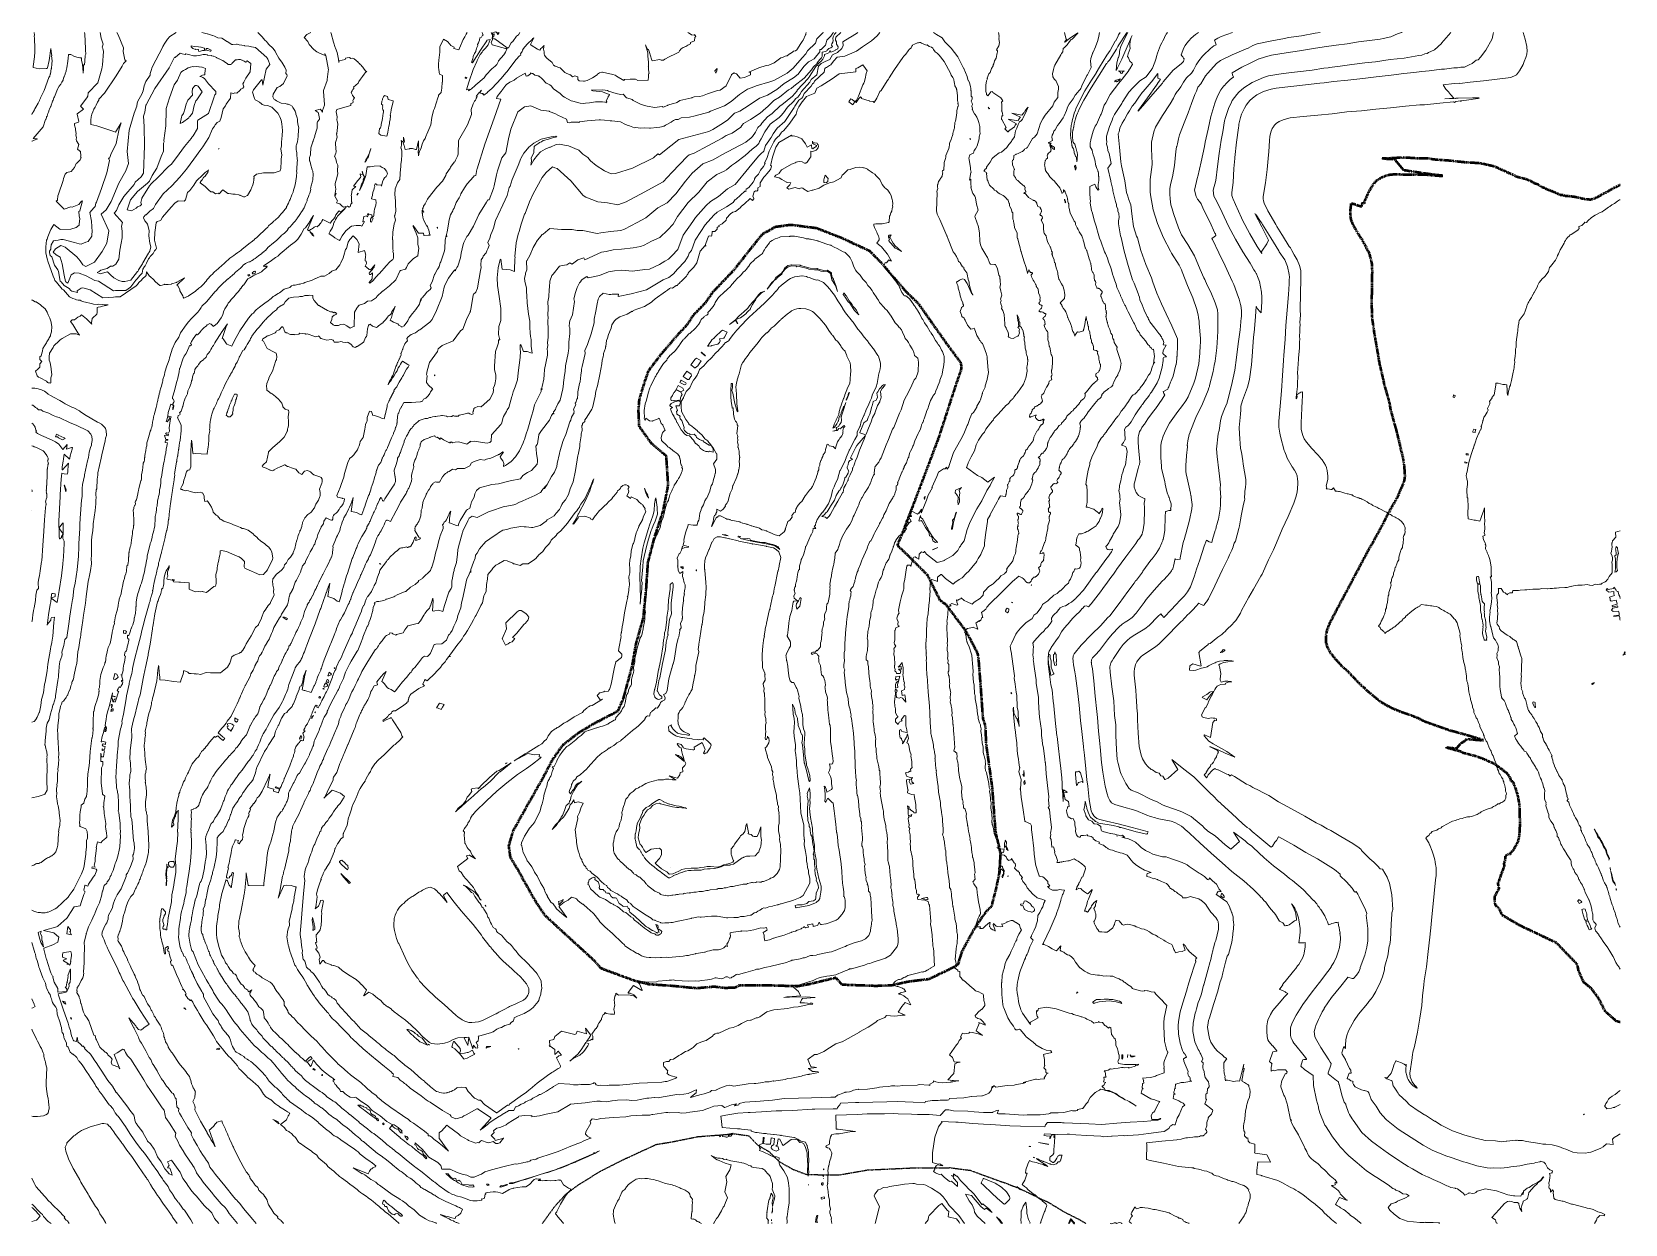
# Model space of a CAD drawing. Header units: metres. Extents: x 808092 to 809616, y 9156899 to 9158040.
import ezdxf

# ---------------------------------------------------------------- set-up
doc = ezdxf.new("R2010")
doc.units = ezdxf.units.M
doc.linetypes.add('ACAD_ISO08W100', pattern=[36, 24, -3, 6, -3])
doc.linetypes.add('PHANTOM2', pattern=[1.25, 0.625, -0.125, 0.125, -0.125, 0.125, -0.125])
doc.layers.add('AA L BOT', color=148, linetype='ACAD_ISO08W100')
doc.layers.add('C-TOPO-MAJR', color=9, linetype='Continuous')

msp = doc.modelspace()

# ---------------------------------------------------------------- linework, layer by layer
at = {"layer": 'AA L BOT', "color": 11, "linetype": 'PHANTOM2', "lineweight": 50, "flags": 128}
msp.add_lwpolyline([(809610.7, 9157092.3), (809607.3, 9157093.2), (809596.4, 9157102.8), (809590.4, 9157114.9), (809583.2, 9157124.6), (809575.9, 9157130.6), (809571.1, 9157141.5), (809569.9, 9157147.5), (809550, 9157168.1), (809535.1, 9157175.2), (809515.8, 9157184.4), (809498, 9157194.7), (809496.4, 9157198.5), (809496.1, 9157199.4), (809495.6, 9157199.9), (809495.2, 9157200.9), (809494, 9157201.7), (809493.1, 9157202.5), (809492.1, 9157203.9), (809491.8, 9157204), (809491.5, 9157204.7), (809491, 9157207.4), (809490.8, 9157210), (809490.8, 9157211.8), (809490.9, 9157212.1), (809492, 9157214.9), (809492.6, 9157215.8), (809492.8, 9157216.4), (809493, 9157216.5), (809494, 9157218.6), (809494.7, 9157219.2), (809495, 9157220.1), (809494.9, 9157221.7), (809494.6, 9157222.2), (809494.3, 9157223.9), (809494.3, 9157224), (809494.3, 9157224), (809494.2, 9157226.1), (809494.8, 9157226.9), (809495.2, 9157227.7), (809495.3, 9157228.3), (809495.7, 9157229.8), (809496.5, 9157231.4), (809497.1, 9157233.7), (809497.1, 9157233.8), (809497.1, 9157233.8), (809497.2, 9157233.9), (809497.3, 9157234.3), (809498.5, 9157237), (809499.6, 9157240.3), (809500.2, 9157241.5), (809500, 9157243.9), (809500.2, 9157245.2), (809500.6, 9157246.3), (809500.8, 9157246.7), (809500.8, 9157247.4), (809501.1, 9157248.4), (809501.3, 9157251.2), (809503.2, 9157253), (809503.6, 9157253.3), (809504.1, 9157253.3), (809505.9, 9157253.3), (809506.1, 9157253.6), (809506.4, 9157254.7), (809506.9, 9157255.3), (809507.8, 9157255.6), (809508.2, 9157256.5), (809508.4, 9157256.9), (809509, 9157257.4), (809509.3, 9157257.5), (809509.6, 9157258.3), (809510.1, 9157259.5), (809512.1, 9157262.6), (809512.8, 9157264.2), (809514, 9157267.7), (809514, 9157267.7), (809514, 9157267.9), (809514.5, 9157270.6), (809515.2, 9157281.9), (809514.8, 9157294.2), (809514.9, 9157296.1), (809514.4, 9157301.7), (809512.8, 9157310.2), (809512.6, 9157310.6), (809511.3, 9157314.9), (809508.6, 9157321.8), (809508.3, 9157322.4), (809507.8, 9157322.5), (809507.4, 9157322.6), (809506.3, 9157323.2), (809506.3, 9157324), (809506.3, 9157325.1), (809504.7, 9157327.8), (809502.9, 9157330), (809502.3, 9157330.6), (809497.7, 9157334.2), (809492.3, 9157338.1), (809488.8, 9157340.2), (809483.1, 9157342.7), (809482.7, 9157342.9), (809478.4, 9157344.7), (809471.2, 9157347.1), (809465.4, 9157348.6), (809464.8, 9157348.8), (809464.6, 9157348.8), (809463.7, 9157349.2), (809462.1, 9157349.4), (809460.3, 9157350), (809458, 9157351.2), (809456.1, 9157351.8), (809456.3, 9157351.9), (809452.6, 9157352.6), (809444.6, 9157355), (809444.9, 9157355.4), (809450.3, 9157354.4), (809450.1, 9157354.7), (809454.2, 9157354), (809458.1, 9157358.7), (809463, 9157362), (809463.6, 9157362.7), (809464.1, 9157363.3), (809475.9, 9157362.3), (809480.2, 9157362), (809466.9, 9157366), (809452.9, 9157370), (809448.5, 9157371.1), (809436.2, 9157375.4), (809423.4, 9157380), (809421.2, 9157381.2), (809419.8, 9157381.7), (809419.8, 9157382), (809416.3, 9157383.6), (809410.8, 9157385.7), (809410.7, 9157385.9), (809402.7, 9157388.4), (809392.1, 9157392.8), (809390, 9157394.1), (809387.1, 9157395.4), (809381.1, 9157399.2), (809374.7, 9157404.5), (809373.4, 9157405.7), (809369.4, 9157408.8), (809367.3, 9157410.8), (809366.8, 9157411.6), (809364.7, 9157413), (809358.4, 9157419.4), (809349.5, 9157428.9), (809348.5, 9157429.5), (809348, 9157430.1), (809345.1, 9157432.3), (809342.5, 9157435.5), (809340.9, 9157437), (809337.6, 9157440.8), (809334, 9157445.5), (809330.9, 9157451.2), (809329.9, 9157454.7), (809329.8, 9157454.9), (809329.6, 9157458.2), (809329.7, 9157462.3), (809330.6, 9157467.4), (809333.4, 9157474.4), (809338.9, 9157485.2), (809339.3, 9157485.9), (809339.7, 9157486.6), (809341.1, 9157489.2), (809349.9, 9157505.7), (809351.4, 9157508.4), (809357.9, 9157520.8), (809364.6, 9157533.4), (809364.9, 9157534.1), (809370.2, 9157543.9), (809375.3, 9157552.9), (809378.5, 9157558.7), (809384.5, 9157569.7), (809388, 9157577), (809394.5, 9157588.6), (809395.8, 9157590.7), (809398.4, 9157595.3), (809400, 9157599.4), (809400.4, 9157600.5), (809403.2, 9157606.7), (809403.7, 9157608.1), (809403.8, 9157608.3), (809404.7, 9157611.1), (809404.8, 9157612.6), (809405.2, 9157614.2), (809404.9, 9157618.5), (809404.9, 9157618.8), (809404.5, 9157624.3), (809403.4, 9157631.7), (809401.1, 9157640.7), (809400.3, 9157645), (809396.9, 9157658.6), (809394.2, 9157668.4), (809391.6, 9157677.6), (809390.2, 9157685.5), (809387.9, 9157693.6), (809385.4, 9157702.2), (809385.4, 9157702.2), (809384.2, 9157708.3), (809384.1, 9157708.5), (809380.7, 9157723), (809380, 9157727.8), (809377.8, 9157740.3), (809375.8, 9157752), (809374, 9157764.5), (809373.9, 9157764.9), (809373.6, 9157767.6), (809373.5, 9157771.1), (809373.7, 9157772.3), (809373.4, 9157776.1), (809373.5, 9157790.1), (809373.5, 9157800.1), (809373.9, 9157810.9), (809373.5, 9157816.2), (809373.6, 9157817), (809373.5, 9157817.9), (809371.3, 9157827.1), (809364.4, 9157840.3), (809362.5, 9157843.1), (809356.1, 9157853.6), (809353.7, 9157859.4), (809353.5, 9157860.3), (809352.9, 9157865.1), (809352.9, 9157868.7), (809353.6, 9157874.2), (809353.7, 9157875.3), (809354.3, 9157875.5), (809357.3, 9157874.7), (809359.2, 9157873.8), (809363.8, 9157872.6), (809363.9, 9157873.8), (809364.8, 9157876.6), (809365.2, 9157875.8), (809366, 9157875.5), (809367.3, 9157879.4), (809367.9, 9157880.5), (809370, 9157885.4), (809373.6, 9157891.9), (809376.5, 9157896.1), (809379.6, 9157898.6), (809386, 9157901.9), (809389.4, 9157902.9), (809394.4, 9157903.4), (809408.5, 9157903.2), (809415.3, 9157903.3), (809422.9, 9157903), (809424.9, 9157903.1), (809438.9, 9157901.9), (809441.3, 9157901.9), (809438.8, 9157902.2), (809425.4, 9157903.8), (809414, 9157905.6), (809403.9, 9157907.1), (809395.1, 9157917.6), (809388.9, 9157917.8), (809383.8, 9157918.4), (809383.3, 9157918.7), (809388.3, 9157918.7), (809388.9, 9157918.8), (809395.4, 9157919.1), (809395.4, 9157919.1), (809395.5, 9157919.1), (809395.5, 9157919.1), (809395.5, 9157919.1), (809402, 9157919.6), (809406.5, 9157919.3), (809406.8, 9157919.4), (809408.2, 9157919.4), (809418.9, 9157918.6), (809419.7, 9157918.9), (809428.1, 9157918.7), (809431.4, 9157917.9), (809436.6, 9157917.4), (809446.7, 9157916.7), (809461.5, 9157915.1), (809464.4, 9157914.8), (809466, 9157914.8), (809475.8, 9157914.2), (809480.8, 9157913.4), (809482.4, 9157912.9), (809489.9, 9157911.2), (809493.9, 9157909.6), (809494.2, 9157909.3), (809503.8, 9157904.9), (809507.4, 9157903.4), (809512.3, 9157901), (809514.9, 9157900.4), (809515.2, 9157900.2), (809515.8, 9157900.2), (809517.5, 9157899.6), (809519.4, 9157899.3), (809520.1, 9157899.1), (809522.9, 9157898), (809523.6, 9157897.8), (809528.4, 9157895.1), (809529.6, 9157894.6), (809532.6, 9157893.7), (809535.1, 9157891.5), (809535.3, 9157891.5), (809538.7, 9157890.3), (809539.5, 9157889.6), (809548.1, 9157886.3), (809553, 9157883.9), (809553.8, 9157883.6), (809555.7, 9157883.8), (809556.1, 9157883.7), (809557.9, 9157882.9), (809559.4, 9157882.7), (809561.2, 9157882.8), (809562.3, 9157882.5), (809564.6, 9157882.3), (809565.8, 9157882), (809566.9, 9157882), (809571.5, 9157881.1), (809574.7, 9157880.2), (809578, 9157879.7), (809578.8, 9157879.7), (809578.9, 9157879.6), (809579.2, 9157879.6), (809579.9, 9157879.4), (809580.4, 9157879.5), (809582.7, 9157879.3), (809585.8, 9157880.2), (809588.1, 9157881.1), (809591, 9157882.7), (809602.3, 9157888.9), (809610.7, 9157893.4)], dxfattribs=at)
msp.add_lwpolyline([(809009.8, 9157202.9), (809014.5, 9157221.4), (809017.3, 9157235.2), (809018.4, 9157253.5), (809016, 9157264.4), (809013.7, 9157273.6), (809010.4, 9157317.5), (809004.7, 9157358.2), (809003.9, 9157375.5), (809001.6, 9157383), (808999.4, 9157413.8), (808997.5, 9157438.6), (808996.6, 9157444.8), (808989.7, 9157458.2), (808984.2, 9157467.9), (808976.7, 9157477.7), (808966.2, 9157491.7), (808960.7, 9157495.5), (808957.9, 9157501.1), (808948.8, 9157519.5), (808930.3, 9157538.2), (808919.7, 9157548.3), (808926.3, 9157564.4), (808941.5, 9157604.3), (808959.2, 9157651.2), (808975.8, 9157702.1), (808981.1, 9157717.3), (808980.6, 9157722.7), (808966.4, 9157741.9), (808939.9, 9157779.5), (808927.8, 9157791.2), (808904.7, 9157818.2), (808893.4, 9157829.7), (808866.8, 9157842.1), (808842.3, 9157851.7), (808817.6, 9157854.8), (808802.4, 9157852.8), (808790, 9157845.6), (808763, 9157811.5), (808742.8, 9157790.3), (808735.9, 9157780.3), (808724.4, 9157768.5), (808717.9, 9157758.7), (808710.3, 9157750.7), (808693.9, 9157731.6), (808681.4, 9157715.3), (808677.6, 9157704.3), (808672.6, 9157687.9), (808671.8, 9157677.2), (808672.5, 9157662.3), (808684.4, 9157645.9), (808698.3, 9157634.2), (808700.2, 9157606), (808695.2, 9157580.7), (808687.1, 9157556.2), (808680.8, 9157531.9), (808679.2, 9157507.3), (808676.4, 9157479), (808669.4, 9157454), (808665.7, 9157432.9), (808657.3, 9157401.7), (808652, 9157389.6), (808627.4, 9157376.8), (808613.6, 9157368.2), (808599.4, 9157357.2), (808589.6, 9157343.2), (808579.9, 9157324.8), (808565.9, 9157300.2), (808551.8, 9157274.8), (808547.8, 9157261.1), (808549.3, 9157250.1), (808556.5, 9157238.5), (808562, 9157228.2), (808573.1, 9157208.6), (808582.2, 9157194.9), (808600.9, 9157177.6), (808621.7, 9157158.6), (808629.8, 9157151.2), (808635.9, 9157144.1), (808668.1, 9157132.2), (808682.1, 9157128.8), (808705.2, 9157127.2), (808727.2, 9157125), (808744.3, 9157126.5), (808754.8, 9157125.3), (808764.2, 9157125.5), (808769, 9157127.8), (808780.9, 9157127.9), (808797.6, 9157127.7), (808824.2, 9157126.9), (808834.9, 9157128.8), (808860.6, 9157135), (808866.5, 9157128.4), (808899.1, 9157127.2), (808914.3, 9157127.8), (808929.8, 9157131.3), (808950.1, 9157133.8), (808969.7, 9157143.2), (808977.6, 9157147.3), (808981.6, 9157160.1), (808992.5, 9157180.4), (809000.8, 9157193), (809006.9, 9157200.9)], close=True, dxfattribs=at)
at = {"layer": 'AA L BOT', "color": 11, "linetype": 'PHANTOM2', "flags": 128}
msp.add_lwpolyline([(808580.2, 9156899.9), (808592.3, 9156916.6), (808602.8, 9156928), (808614.3, 9156936.6), (808635.1, 9156949.5), (808656.3, 9156960.3), (808689.2, 9156975.5), (808702.5, 9156977.6), (808728.9, 9156982.9), (808764.3, 9156985.6), (808777.5, 9156983.7), (808785.8, 9156974.9), (808796.8, 9156968.6), (808806.1, 9156959.5), (808819.1, 9156951.8), (808833.1, 9156946.6), (808863.7, 9156946.3), (808890.9, 9156951), (808932.2, 9156952.9), (808969.9, 9156953.2), (808989.1, 9156950.7), (809018.4, 9156940), (809019, 9156939.9), (809019.9, 9156939.5), (809022.1, 9156938.8), (809026.4, 9156937.2), (809029.5, 9156935.9), (809030.3, 9156935.6), (809031.6, 9156935.2), (809034.8, 9156933.8), (809035.4, 9156933.6), (809035.7, 9156933.5), (809037, 9156933), (809038.8, 9156932.1), (809038.9, 9156932), (809042.4, 9156930.4), (809042.9, 9156930.1), (809045.3, 9156929), (809045.9, 9156928.7), (809048.1, 9156927.7), (809049.2, 9156927.1), (809050.9, 9156926.4), (809052.6, 9156925.5), (809054.5, 9156924.4), (809055.9, 9156923.8), (809057.8, 9156922.9), (809058.8, 9156922.4), (809061, 9156921.5), (809063.1, 9156920.6), (809063.8, 9156920.3), (809064, 9156920.1), (809066.6, 9156918.5), (809068, 9156917.4), (809071, 9156915.9), (809075.2, 9156913.3), (809078, 9156911.5), (809078.5, 9156911.2), (809086, 9156907.4), (809088, 9156906.4), (809095.1, 9156902.8), (809096.8, 9156901.6), (809099.3, 9156900.1), (809099.8, 9156899.9)], dxfattribs=at)
at = {"layer": 'C-TOPO-MAJR', "color": 9, "linetype": 'Continuous', "lineweight": 5}
for points, elevation in [([(808157.3, 9158039), (808158.3, 9158033.5), (808160.1, 9158027.9), (808159.1, 9158025), (808159.8, 9158023.7), (808160.4, 9158020.8), (808159.6, 9158008), (808158.7, 9158004.3), (808155.1, 9157990.9), (808145.7, 9157981.2), (808145.4, 9157978.1), (808144.4, 9157976.5), (808138.4, 9157968.6), (808141.3, 9157965.7), (808135.1, 9157961.2), (808135.1, 9157960.7), (808136.7, 9157953.8), (808136.6, 9157953.1), (808132.8, 9157951.9), (808132.6, 9157950.3), (808133.6, 9157947.1), (808133.5, 9157946), (808134.3, 9157942.3), (808134, 9157940.6), (808134.5, 9157938.5), (808134.2, 9157936.6), (808134.5, 9157935.4), (808136.7, 9157931.7), (808136.2, 9157929.6), (808135.6, 9157927.5), (808137.4, 9157925.8), (808137.9, 9157925.6), (808138.3, 9157925.3), (808138.7, 9157920.6), (808138.5, 9157919.7), (808138.9, 9157919.3), (808138.1, 9157917.2), (808136.7, 9157915.9), (808135.8, 9157914.8), (808134.8, 9157914), (808134.3, 9157913.8), (808132.6, 9157909.8), (808129.5, 9157905.9), (808125.5, 9157904.9), (808123.9, 9157903.4), (808122.2, 9157899.4), (808122, 9157897.5), (808117.3, 9157884.2), (808116.6, 9157882.8), (808116.4, 9157878.9), (808116.4, 9157878.8), (808116.4, 9157878.7), (808116.4, 9157878.6), (808115.1, 9157877.7), (808116.5, 9157876.5), (808122.8, 9157869.9), (808129.1, 9157872.1), (808130.3, 9157872), (808136.7, 9157874.4), (808139.5, 9157877.5), (808140.3, 9157878.1), (808137.8, 9157868.5), (808136.8, 9157867.6), (808137.2, 9157863.6), (808137.7, 9157860.8), (808137.2, 9157855.8), (808137, 9157854.8), (808134.2, 9157852.5), (808129.2, 9157851), (808119.6, 9157850.6), (808118.5, 9157850.8), (808113, 9157855.4), (808112.8, 9157855.2), (808110, 9157850.6), (808109, 9157848.4), (808107.2, 9157843.6), (808106.7, 9157841.2), (808106, 9157840.2), (808105.4, 9157834), (808105.4, 9157831.3), (808105.2, 9157831.1), (808105.4, 9157828.3), (808106.5, 9157822.6), (808106.7, 9157822.4), (808107.6, 9157819.4), (808111.9, 9157806.7), (808112.4, 9157806), (808113.5, 9157803), (808113.8, 9157801.6), (808115.6, 9157800), (808120.9, 9157793.5), (808122.2, 9157792.8), (808127.9, 9157786.2), (808131.1, 9157784.5), (808133.2, 9157784), (808134.7, 9157783.3), (808136.3, 9157782.9), (808138, 9157782.9), (808139.2, 9157782.3), (808140.3, 9157781.8), (808144.5, 9157780.6), (808147.3, 9157780), (808148.9, 9157779.9), (808150.9, 9157779.2), (808154.2, 9157778.9), (808155.9, 9157779), (808159.5, 9157778.7), (808161.1, 9157778.5), (808162.9, 9157778.4), (808164.9, 9157778.6), (808163.1, 9157777.8), (808159.6, 9157777.1), (808157.6, 9157776.6), (808155.4, 9157776.3), (808154.3, 9157776), (808154.5, 9157771), (808153.9, 9157769.7), (808153.3, 9157768.8), (808150.5, 9157766.5), (808149.5, 9157765.4), (808148.8, 9157761.2), (808149.2, 9157760.1), (808144, 9157765.2), (808139.4, 9157768.9), (808138, 9157767.5), (808135.8, 9157766.7), (808132.7, 9157764.2), (808131.3, 9157764.1), (808130.5, 9157764), (808129, 9157762.6), (808131.1, 9157759.7), (808136, 9157751.7), (808137.6, 9157749.4), (808134.2, 9157750.8), (808128.9, 9157750.8), (808120.9, 9157746.3), (808118.9, 9157744.9), (808117.9, 9157744.1), (808113, 9157739.1), (808112.5, 9157738.5), (808112.2, 9157737.7), (808108.8, 9157732.4), (808108.5, 9157728.6), (808108.6, 9157725.7), (808109.2, 9157723.8), (808109.3, 9157723.1), (808110.4, 9157717.5), (808110.3, 9157716.9), (808110.9, 9157711.6), (808110.1, 9157708.5), (808110, 9157707.6), (808110.2, 9157704.9), (808110.2, 9157704.6), (808110.2, 9157704.5), (808109.9, 9157704), (808109.3, 9157703.5), (808108.8, 9157703.9), (808107.6, 9157704), (808106.8, 9157704.3), (808106.3, 9157705.2), (808106.2, 9157705.2), (808106, 9157705.4), (808099.8, 9157708.7), (808098.3, 9157709.2), (808096.9, 9157710.6), (808095.3, 9157715.1), (808097.6, 9157716.8), (808099.6, 9157718.7), (808099.6, 9157722.2), (808101.3, 9157724.3), (808099.6, 9157726.3), (808099.6, 9157728.8), (808100.9, 9157729.7), (808101.8, 9157733.2), (808102, 9157734), (808102.5, 9157736.6), (808103.9, 9157739.4), (808105.8, 9157742.2), (808106.1, 9157743), (808108, 9157746.1), (808108.4, 9157747), (808109.6, 9157748.8), (808109.8, 9157749.7), (808110.7, 9157752.6), (808111, 9157757.7), (808110.5, 9157761.1), (808110.5, 9157761.9), (808109.2, 9157765.6), (808107.6, 9157768.9), (808106.7, 9157771.4), (808104.5, 9157774.6), (808102.7, 9157776.2), (808101.5, 9157777.1), (808100.2, 9157778.5), (808095.9, 9157781.2), (808095, 9157781.3), (808092.5, 9157782.9), (808091.9, 9157783), (808091.9, 9157783.1)], 2770), ([(808091.9, 9157199.5), (808094.4, 9157198.1), (808097.9, 9157197.4), (808098.9, 9157197.3), (808100.1, 9157197.1), (808101, 9157196.8), (808103.6, 9157196.9), (808104.6, 9157196.9), (808106.4, 9157197.5), (808107.4, 9157197.6), (808109.2, 9157198.2), (808114.2, 9157200.7), (808115.9, 9157201.6), (808126.6, 9157211.8), (808127.3, 9157212.8), (808127.7, 9157213.4), (808130.4, 9157217.2), (808131.9, 9157219.7), (808137.3, 9157229.7), (808138.4, 9157232.4), (808139.5, 9157234.3), (808140.7, 9157237.3), (808141.2, 9157238.9), (808141.3, 9157239.1), (808142, 9157241.8), (808143.5, 9157253), (808143.6, 9157254), (808143.6, 9157254.9), (808144.1, 9157259.9), (808144.1, 9157261), (808144.3, 9157265.6), (808144.2, 9157266), (808145, 9157268.4), (808145, 9157268.8), (808145.2, 9157270.7), (808145.1, 9157272.6), (808144.9, 9157273), (808144.9, 9157274.7), (808143.7, 9157276.8), (808143.4, 9157277.2), (808138.1, 9157279.6), (808137.7, 9157279.9), (808137.6, 9157280.3), (808137.7, 9157280.6), (808137.6, 9157283.9), (808137.6, 9157284.4), (808137.7, 9157284.8), (808137.9, 9157290), (808137.9, 9157290.5), (808138.1, 9157293.6), (808139.1, 9157298.2), (808139.1, 9157299.1), (808139.2, 9157300), (808141.6, 9157301.9), (808142.2, 9157304.8), (808142.5, 9157305.5), (808144.1, 9157308.3), (808144.4, 9157311.2), (808144.7, 9157312.9), (808145.1, 9157320.1), (808145, 9157321.7), (808145.1, 9157322.2), (808145.1, 9157323.9), (808145.1, 9157324.4), (808145.5, 9157329.2), (808145.5, 9157329.7), (808145.9, 9157331.9), (808146, 9157333.6), (808146.6, 9157337.7), (808146.6, 9157338.2), (808146.9, 9157340.5), (808147, 9157342.4), (808147.4, 9157344.4), (808147.4, 9157344.8), (808147.3, 9157346.5), (808147.7, 9157350.7), (808147.7, 9157351.1), (808149.4, 9157363.9), (808149.5, 9157364.4), (808150.1, 9157368.2), (808150.4, 9157372.5), (808150.3, 9157373), (808150.3, 9157373.5), (808150.4, 9157373.9), (808150.5, 9157378.9), (808150.5, 9157380), (808150.6, 9157384.1), (808150.7, 9157384.6), (808150.8, 9157385.1), (808151, 9157389.1), (808151.2, 9157389.6), (808151.4, 9157390.5), (808151.7, 9157392.7), (808152.2, 9157394.2), (808153.1, 9157397.3), (808154.1, 9157399.7), (808155.9, 9157406.3), (808155.9, 9157406.8), (808156.1, 9157408.2), (808156.2, 9157408.7), (808155.8, 9157411.1), (808156.5, 9157412.6), (808156.6, 9157413.9), (808156.6, 9157414.4), (808156.8, 9157415.1), (808157, 9157419.3), (808157.9, 9157424.8), (808158.7, 9157427.7), (808159.7, 9157430.5), (808160.1, 9157431.7), (808161.3, 9157434.1), (808161.7, 9157435.3), (808161.8, 9157436), (808162.2, 9157437.1), (808162.5, 9157439.2), (808162.7, 9157440.6), (808162.8, 9157441.2), (808162.9, 9157441.9), (808163.1, 9157442.4), (808164, 9157446.7), (808164.2, 9157448.1), (808165, 9157450.7), (808166.4, 9157453.9), (808166.7, 9157454.9), (808167, 9157455.7), (808167.5, 9157458), (808167.8, 9157459), (808168.4, 9157463.5), (808168.6, 9157464.4), (808168.8, 9157465.3), (808169.7, 9157469.2), (808169.8, 9157470.1), (808170.8, 9157473.6), (808170.7, 9157474.8), (808170.9, 9157475.3), (808171.8, 9157481), (808173.6, 9157486.2), (808174.5, 9157490.6), (808174.6, 9157491.2), (808175.2, 9157495.1), (808175.3, 9157496.1), (808175.4, 9157497.1), (808177.2, 9157501.9), (808177.6, 9157504.9), (808177.8, 9157505.8), (808178.3, 9157508.2), (808178.5, 9157508.6), (808178.8, 9157511), (808179.7, 9157514.3), (808180.5, 9157516.7), (808180.7, 9157519.1), (808181.7, 9157521.3), (808182.5, 9157523.8), (808182.8, 9157528.7), (808183.8, 9157529.5), (808184.1, 9157532.4), (808184.2, 9157532.9), (808184.3, 9157534.9), (808184.4, 9157535.4), (808184.4, 9157537), (808184.5, 9157537.5), (808184.7, 9157540.9), (808184.7, 9157541.2), (808184.9, 9157541.7), (808185.1, 9157543.2), (808185.3, 9157543.7), (808185.9, 9157546.9), (808186.6, 9157548.4), (808187.1, 9157553.4), (808187.9, 9157557.8), (808188, 9157559.2), (808188.2, 9157560.9), (808188.2, 9157562.1), (808189, 9157565.1), (808189.1, 9157566.7), (808189.2, 9157567.3), (808189.3, 9157567.8), (808189.5, 9157569.4), (808189.4, 9157573.7), (808189.1, 9157577.5), (808189.2, 9157579), (808188.9, 9157582.1), (808189.3, 9157583.8), (808189.4, 9157584.3), (808189.4, 9157584.8), (808190.1, 9157586.1), (808190.3, 9157586.7), (808190.9, 9157588), (808190.7, 9157589.6), (808190.8, 9157590.1), (808191, 9157590.7), (808192, 9157592.1), (808193.3, 9157597.6), (808193.7, 9157599.8), (808193.9, 9157600.5), (808193.9, 9157601.1), (808194.3, 9157602.6), (808194.4, 9157604.1), (808196.1, 9157610), (808196.3, 9157610.4), (808196.6, 9157612), (808196.8, 9157616.1), (808197.4, 9157618.3), (808197.7, 9157620.6), (808198.1, 9157622.6), (808198.5, 9157627.1), (808199.2, 9157628.6), (808199.2, 9157628.9), (808199.5, 9157629.5), (808199.6, 9157630.7), (808199.7, 9157632), (808199.8, 9157632.4), (808200, 9157634.4), (808200.3, 9157635.8), (808200.6, 9157637.8), (808200.8, 9157638.7), (808201.3, 9157642), (808201.7, 9157643.5), (808202, 9157646.4), (808202.9, 9157649.4), (808204.6, 9157656.1), (808205.2, 9157657.5), (808205.7, 9157658.5), (808206, 9157660.1), (808206.6, 9157661.6), (808206.8, 9157662.9), (808207.2, 9157666.4), (808208, 9157668.9), (808208.7, 9157672.5), (808209.2, 9157674), (808209.3, 9157674.6), (808210.4, 9157679.1), (808210.9, 9157680.6), (808211, 9157681.1), (808211.3, 9157683.1), (808211.8, 9157684.9), (808211.9, 9157685.8), (808212.4, 9157687.3), (808212.7, 9157689.3), (808213.2, 9157691), (808213.7, 9157693.5), (808214.3, 9157695.1), (808214.4, 9157696), (808215.3, 9157699.2), (808215.9, 9157700.7), (808216.8, 9157704.7), (808217.2, 9157705.4), (808217.1, 9157707.2), (808218.6, 9157711.4), (808219.2, 9157714), (808221.1, 9157720.1), (808221.5, 9157721.7), (808223.1, 9157726), (808223.4, 9157727.7), (808225.5, 9157733.8), (808226.1, 9157736), (808229, 9157742.3), (808232.3, 9157747.4), (808233.4, 9157750), (808234.2, 9157751.6), (808239.6, 9157759.5), (808241.6, 9157762.2), (808244.6, 9157765.3), (808245.5, 9157766.4), (808250.5, 9157771.5), (808252.4, 9157774.1), (808253.7, 9157775.8), (808254.6, 9157777.2), (808258.9, 9157781.5), (808267.2, 9157791.1), (808268.4, 9157792.2), (808270.1, 9157794.4), (808271.2, 9157795.6), (808271.6, 9157795.9), (808275.1, 9157799.5), (808277, 9157801.2), (808277.3, 9157801.5), (808277.6, 9157801.7), (808278.9, 9157802.9), (808279.2, 9157803), (808283.7, 9157806.8), (808284, 9157807.1), (808285.3, 9157808.1), (808286.4, 9157809.3), (808286.7, 9157809.6), (808288.3, 9157811.1), (808291.3, 9157813.4), (808292.7, 9157814.9), (808293, 9157815.2), (808294.1, 9157816.4), (808296.3, 9157818), (808298.7, 9157819.2), (808300.4, 9157819.6), (808300.7, 9157819.8), (808302.1, 9157820.6), (808303.4, 9157821.5), (808304.2, 9157822), (808305.6, 9157822.9), (808307, 9157824.2), (808308.7, 9157825.2), (808311.9, 9157827.7), (808312.1, 9157827.9), (808312.3, 9157828.2), (808313.6, 9157829.2), (808313.9, 9157829.4), (808315.3, 9157830.6), (808318, 9157833.5), (808319.3, 9157834.6), (808319.5, 9157834.9), (808321, 9157836.3), (808321.3, 9157836.4), (808325.7, 9157839.9), (808325.9, 9157840.1), (808326.2, 9157840.3), (808330.2, 9157844.4), (808330.4, 9157844.7), (808332.3, 9157846), (808333.4, 9157847.1), (808334.9, 9157848.2), (808335.1, 9157848.5), (808336.3, 9157850), (808336.5, 9157850.2), (808337.4, 9157851.7), (808337.7, 9157852), (808338.8, 9157853.2), (808340.4, 9157855.1), (808340.7, 9157855.3), (808342, 9157856.9), (808343.1, 9157858), (808343.7, 9157858.4), (808344.6, 9157859.7), (808345.6, 9157860.9), (808345.6, 9157861.4), (808346.9, 9157862.9), (808348.3, 9157864.8), (808349.8, 9157867.3), (808350, 9157867.7), (808352.4, 9157871.3), (808353.8, 9157875.5), (808354.6, 9157876.8), (808355.1, 9157878.1), (808355.3, 9157879.4), (808356.4, 9157881.9), (808356.9, 9157883.3), (808357.8, 9157885.3), (808358.6, 9157888.8), (808358.4, 9157889.7), (808358.6, 9157890.4), (808358.7, 9157891), (808359.1, 9157892.4), (808359.2, 9157893.1), (808360.1, 9157895.8), (808360.2, 9157896.6), (808360.5, 9157898.1), (808360.5, 9157898.9), (808360.5, 9157900.3), (808360.8, 9157901.7), (808360.8, 9157902.7), (808360.9, 9157904.1), (808360.6, 9157905.5), (808360.6, 9157906.3), (808360, 9157907.7), (808359.4, 9157909.9), (808358.9, 9157911.2), (808358.8, 9157912), (808357.9, 9157915.3), (808357.6, 9157915.8), (808357.5, 9157916.3), (808357.4, 9157916.8), (808357.4, 9157917.4), (808357.4, 9157919.3), (808358.5, 9157922.1), (808358.4, 9157922.9), (808358.7, 9157928.3), (808358.8, 9157928.6), (808360.6, 9157934.5), (808360.7, 9157934.8), (808360.9, 9157935), (808361, 9157935.4), (808362.4, 9157939.7), (808362.5, 9157940.3), (808364.5, 9157946.5), (808364.7, 9157947.5), (808364.9, 9157952.8), (808365.1, 9157953.5), (808367, 9157956.2), (808367, 9157956.6), (808365.9, 9157961.6), (808365.8, 9157962.5), (808362.8, 9157964.5), (808367.6, 9157965.6), (808369.1, 9157964), (808369.2, 9157963.6), (808369.7, 9157962.8), (808369.8, 9157964.2), (808369.8, 9157964.2), (808369.8, 9157964.4), (808371.7, 9157969.5), (808371.6, 9157970.2), (808370.7, 9157982.5), (808370.8, 9157983.5), (808374.2, 9157992.9), (808374.3, 9157993.9), (808375.3, 9158001.6), (808375.3, 9158001.9), (808375.5, 9158003.1), (808373.1, 9158016.9), (808373.1, 9158016.9), (808373.1, 9158016.9), (808373.1, 9158016.9), (808373.1, 9158016.9), (808372.2, 9158018.9), (808372.5, 9158017.1), (808370.1, 9158017.9), (808370.1, 9158017.9), (808370.1, 9158017.9), (808367.6, 9158018.9), (808364.5, 9158020.5), (808364.5, 9158020.5), (808364.5, 9158020.5), (808361.6, 9158022.7), (808361.5, 9158022.7), (808357.2, 9158027.5), (808357.2, 9158027.5), (808355.8, 9158030.5), (808355.8, 9158030.5), (808352.3, 9158034.1), (808354.8, 9158037), (808358.7, 9158039)], 2770), ([(808091.9, 9157935), (808092.2, 9157935.1), (808094.1, 9157936.1), (808096.6, 9157936.8), (808096.6, 9157936.8), (808097, 9157936.8), (808097.1, 9157937.3), (808093, 9157937.6), (808102.7, 9157948.7), (808105.1, 9157955.6), (808105.5, 9157956.2), (808106, 9157958.4), (808106.4, 9157959), (808107.1, 9157961.6), (808107.9, 9157962.8), (808108.6, 9157965), (808108.9, 9157965.6), (808109.6, 9157967.8), (808109.9, 9157968.3), (808110.7, 9157970.5), (808111, 9157971), (808111.7, 9157973.3), (808112.2, 9157974.3), (808113, 9157976.5), (808113.5, 9157977.5), (808116.4, 9157984.9), (808116.6, 9157985.4), (808118.1, 9157987.7), (808119.6, 9157989.5), (808120.7, 9157991.4), (808121.7, 9157993.5), (808121.8, 9157994), (808122.6, 9157996.3), (808122.7, 9157996.7), (808123.6, 9157999.1), (808123.6, 9157999.4), (808124.6, 9158002), (808124.6, 9158002.7), (808125.4, 9158005.3), (808126.3, 9158011.4), (808126.3, 9158011.5), (808126.7, 9158014.4), (808126.7, 9158014.5), (808126.9, 9158017.5), (808126.9, 9158017.9), (808127, 9158017.8), (808129, 9158018), (808129.2, 9158017.9), (808132.7, 9158016), (808136.3, 9158015.2), (808137.7, 9158014.6), (808138.7, 9158014.8), (808139.4, 9158014.6), (808139.3, 9158012.4), (808140.2, 9158008.2), (808140.9, 9158000.9), (808140.9, 9158000.1), (808141.1, 9158000.8), (808141.4, 9158003.7), (808141.3, 9158007.9), (808142.3, 9158008.1), (808142.7, 9158011.4), (808142.9, 9158017.1), (808143.6, 9158018.1), (808143.2, 9158022), (808143.3, 9158023.5), (808142.5, 9158037.3), (808142.3, 9158039)], 2780), ([(808091.9, 9157960.5), (808092.2, 9157961.4), (808093.3, 9157962.9), (808093.5, 9157963.5), (808094.5, 9157965.1), (808094.7, 9157965.8), (808096.8, 9157969.2), (808097, 9157969.8), (808098, 9157971.5), (808098.2, 9157972.1), (808099.1, 9157973.8), (808099.2, 9157974.3), (808100.1, 9157976), (808100.3, 9157976.5), (808101.9, 9157979.7), (808102.1, 9157980.2), (808103.7, 9157983.6), (808108.2, 9157995.9), (808108.4, 9157996.3), (808108.6, 9157996.5), (808108.8, 9157996.8), (808109, 9157997.1), (808109.5, 9157999.2), (808109.6, 9157999.5), (808110, 9158001.7), (808110.1, 9158002), (808110.5, 9158004.2), (808110.6, 9158004.5), (808110.9, 9158009.1), (808111, 9158009.3), (808111.4, 9158011.4), (808111.4, 9158011.7), (808110.9, 9158014.2), (808110.9, 9158014.4), (808110.8, 9158016.5), (808110.9, 9158016.7), (808110.5, 9158020.9), (808110.5, 9158020.9), (808110.1, 9158023.8), (808108.6, 9158012.2), (808107, 9158005.1), (808106.7, 9158004.4), (808105.7, 9158004.6), (808098.9, 9158004.2), (808093, 9158005.6), (808093.2, 9158006.3), (808093.2, 9158006.4), (808094.3, 9158015.7), (808094.4, 9158016.1), (808094.6, 9158020.3), (808094.6, 9158020.7), (808094.7, 9158022.9), (808094.7, 9158023.5), (808094.7, 9158025), (808094.6, 9158025.9), (808094.6, 9158027.5), (808094.4, 9158029.7), (808094.5, 9158030.8), (808094.4, 9158032.9), (808094.4, 9158033.4), (808094.2, 9158035.4), (808094.3, 9158036.3), (808094, 9158039)], 2790), ([(808377.9, 9158039), (808378.1, 9158038), (808380.3, 9158029.8), (808382.1, 9158024.7), (808382.2, 9158024.1), (808382.3, 9158024), (808383.9, 9158019.7), (808384.4, 9158016.6), (808385.3, 9158013.6), (808385.5, 9158010.3), (808385.9, 9158011.8), (808391.5, 9158013), (808391.7, 9158014.4), (808393.3, 9158014.7), (808395.7, 9158014.9), (808396.9, 9158014.1), (808398.8, 9158014.5), (808400.1, 9158013.7), (808404, 9158010.6), (808404.1, 9158010.3), (808405.5, 9158009.1), (808405.6, 9158008.8), (808407, 9158007.3), (808407.1, 9158007), (808408.6, 9158005.4), (808408.7, 9158005.2), (808408.7, 9158005), (808411.1, 9158002.3), (808411.1, 9158002.2), (808411.1, 9158002.2), (808412.1, 9158001.4), (808411.6, 9158001.7), (808409.6, 9157999.1), (808408.1, 9157996.8), (808406.1, 9157994.3), (808404.5, 9157992), (808403.8, 9157990.4), (808399.5, 9157986.6), (808399.7, 9157986), (808399.7, 9157985.4), (808398.7, 9157984.4), (808398.2, 9157983.1), (808397.3, 9157981.7), (808398.3, 9157979.6), (808398.5, 9157979.1), (808398.4, 9157978.7), (808400.6, 9157976.6), (808400.1, 9157975.7), (808399.4, 9157975.1), (808399.3, 9157974.4), (808398.8, 9157974), (808399.2, 9157972.6), (808398.9, 9157971.6), (808397.1, 9157971), (808397.1, 9157969.2), (808396.9, 9157969.2), (808391.2, 9157967.6), (808391.2, 9157967.6), (808391.1, 9157967.6), (808383.5, 9157965.4), (808383.4, 9157965.4), (808382.8, 9157963.4), (808382.8, 9157963), (808383.9, 9157958.2), (808383.7, 9157955.1), (808383.8, 9157954.5), (808384.4, 9157951.4), (808383.9, 9157945.1), (808383.4, 9157942.3), (808383.3, 9157942), (808383.9, 9157939), (808382.4, 9157933.6), (808382.3, 9157932.3), (808382.8, 9157924.8), (808382.7, 9157923.6), (808381.3, 9157920.5), (808381.5, 9157920.2), (808382.9, 9157917), (808383.2, 9157914.5), (808384.4, 9157912.2), (808384.2, 9157906.5), (808384.4, 9157903.9), (808382.8, 9157897.8), (808382.7, 9157896.9), (808382, 9157894.4), (808382, 9157892.9), (808382.7, 9157889), (808381.6, 9157883.3), (808382.9, 9157885.3), (808383, 9157885), (808382.7, 9157884.3), (808381.5, 9157882.7), (808381.7, 9157882.3), (808384.1, 9157878.1), (808384.1, 9157878), (808383.3, 9157876), (808386.5, 9157875), (808388.2, 9157873.1), (808389.9, 9157871.9), (808393.5, 9157872.9), (808393.7, 9157872.8), (808395.5, 9157871.9), (808396.2, 9157872.5), (808397, 9157874.9), (808398.1, 9157876.1), (808397.7, 9157877.1), (808397.5, 9157877.6), (808397.7, 9157882.2), (808397.4, 9157883.1), (808397.6, 9157883.9), (808398.2, 9157888.6), (808401.6, 9157891.8), (808399.5, 9157891.9), (808403.5, 9157897.3), (808406.2, 9157900.2), (808406.4, 9157901.2), (808405.9, 9157903), (808405.8, 9157903.7), (808406.2, 9157903.6), (808408.4, 9157903.2), (808407.8, 9157905.8), (808407.8, 9157905.9), (808407.9, 9157905.9), (808408, 9157905.8), (808408, 9157905.7), (808408.8, 9157903.2), (808408.8, 9157902.9), (808409.9, 9157900.8), (808409.7, 9157899.9), (808408.8, 9157898.4), (808409.1, 9157897.9), (808408.2, 9157895.1), (808407.6, 9157894.5), (808406.9, 9157893), (808406.7, 9157892.2), (808405.1, 9157887.9), (808406.9, 9157890.6), (808407.9, 9157892.5), (808410.7, 9157900.2), (808411.3, 9157902.1), (808412.5, 9157910.6), (808415.5, 9157910.6), (808419.2, 9157911.2), (808425, 9157911.3), (808425.1, 9157911), (808427, 9157909.7), (808429.2, 9157908.8), (808430.8, 9157906.6), (808430.9, 9157906.5), (808430.9, 9157906.5), (808431.9, 9157903.9), (808431.9, 9157903.8), (808430.6, 9157901.3), (808429.1, 9157899.9), (808428.2, 9157898.2), (808427.3, 9157896.1), (808426.2, 9157892), (808426, 9157893), (808425.7, 9157893), (808422.3, 9157893.3), (808421.3, 9157893.2), (808421.2, 9157894.1), (808420.1, 9157894.2), (808419.7, 9157892.9), (808419.8, 9157891.6), (808419.3, 9157890.3), (808419.2, 9157889.5), (808418, 9157886), (808417.7, 9157883.6), (808417.6, 9157883.2), (808417, 9157881.5), (808416.8, 9157879.8), (808421, 9157878.8), (808421, 9157878.3), (808421.3, 9157876.2), (808421.3, 9157875.9), (808420.8, 9157874), (808420.8, 9157873.8), (808419.5, 9157870.1), (808419.5, 9157869.9), (808419.2, 9157868.1), (808418.8, 9157863.8), (808418.6, 9157863), (808418.4, 9157863), (808418.2, 9157863), (808417.4, 9157863.2), (808417.1, 9157863.7), (808417.1, 9157864.4), (808415.9, 9157864.9), (808414.1, 9157865.1), (808413.2, 9157865.8), (808413, 9157864.8), (808413.8, 9157864.4), (808412.8, 9157862.5), (808412.1, 9157863.5), (808409.5, 9157863.1), (808408.3, 9157857.8), (808410, 9157858.1), (808407.5, 9157853.6), (808406.1, 9157854.4), (808405.3, 9157854.5), (808405.2, 9157854.5), (808402.1, 9157854.3), (808397.5, 9157853.7), (808397.4, 9157853.5), (808395.7, 9157852.3), (808395.4, 9157851.9), (808392.4, 9157849.5), (808391.1, 9157848), (808388.8, 9157844.6), (808386.6, 9157840.9), (808386.6, 9157840.9), (808386.1, 9157840.1), (808381.7, 9157842.5), (808379.7, 9157844.2), (808376.2, 9157846.3), (808376.3, 9157847.1), (808376.6, 9157847.8), (808377.1, 9157848.9), (808378.4, 9157850.9), (808379.3, 9157852.5), (808379.6, 9157853.2), (808379.8, 9157853.5), (808380.5, 9157855.4), (808380.3, 9157856), (808381.1, 9157857.6), (808381.3, 9157857.9), (808382.3, 9157859.8), (808382.4, 9157860), (808383.4, 9157861.9), (808384.2, 9157863.2), (808387.3, 9157866.6), (808390.6, 9157869.6), (808391.9, 9157871.2), (808392.5, 9157871.9), (808390.4, 9157869.8), (808389.1, 9157868.8), (808387.5, 9157867.2), (808385.8, 9157868.3), (808385.2, 9157867.9), (808382.7, 9157864.7), (808382, 9157862.7), (808380.7, 9157860.7), (808378.7, 9157858.9), (808377.6, 9157856.9), (808377.3, 9157856.7), (808370.1, 9157860.1), (808369.3, 9157858.6), (808368.5, 9157857.2), (808367.5, 9157856), (808367.4, 9157855.8), (808366.2, 9157854.5), (808366, 9157854.2), (808364.8, 9157853), (808363.1, 9157853.4), (808362, 9157852.7), (808361.1, 9157852.2), (808359.2, 9157850.9), (808358.3, 9157850.4), (808357.2, 9157849.4), (808355.4, 9157850.3), (808361, 9157863.4), (808361.2, 9157863.8), (808358.8, 9157860), (808358.7, 9157859.8), (808356.7, 9157856.6), (808356.5, 9157856.4), (808353.7, 9157852.2), (808352.3, 9157851.5), (808349.4, 9157846.1), (808346.1, 9157841.2), (808344, 9157839.1), (808343.9, 9157839), (808341.6, 9157837.1), (808339.3, 9157835.6), (808339.1, 9157835.4), (808329.5, 9157827.4), (808327.6, 9157825.3), (808327.4, 9157825.1), (808325, 9157823.7), (808322.3, 9157821.9), (808322.3, 9157821.8), (808319.8, 9157820), (808313.5, 9157815.9), (808314, 9157815.1), (808315.1, 9157815.5), (808315.9, 9157814.9), (808315.9, 9157815.6), (808316.5, 9157815.6), (808316.8, 9157815.5), (808316.7, 9157814.5), (808316.3, 9157814.2), (808314.6, 9157812.9), (808313.2, 9157811.5), (808313.1, 9157811.5), (808311.4, 9157810.1), (808309.5, 9157809), (808309.5, 9157809), (808309.4, 9157809.1), (808309.4, 9157808.9), (808307.5, 9157808), (808307.5, 9157808), (808305.5, 9157807.1), (808305.5, 9157807.1), (808303.6, 9157806.2), (808303.6, 9157806.2), (808302, 9157805.2), (808300.2, 9157804.4), (808300.2, 9157804.3), (808298.6, 9157803.5), (808296.8, 9157801), (808296.7, 9157800.9), (808295.6, 9157799.1), (808295.5, 9157799), (808294.2, 9157797.3), (808294.1, 9157797.2), (808292.7, 9157795.7), (808291.6, 9157794.1), (808291.5, 9157794), (808290.4, 9157792.5), (808289.3, 9157790.8), (808287.5, 9157789.2), (808286.4, 9157787.7), (808284.9, 9157786.1), (808283.6, 9157784.5), (808283.5, 9157784.4), (808282.3, 9157783.1), (808282.2, 9157783), (808281, 9157781.3), (808280.9, 9157781.2), (808279.7, 9157780.1), (808279.1, 9157778.5), (808279, 9157778.4), (808276.5, 9157774.6), (808275.2, 9157771.9), (808274.5, 9157768.9), (808274.5, 9157768.9), (808274.5, 9157768.9), (808274.5, 9157768.9), (808273.1, 9157766), (808269.1, 9157760.6), (808269.1, 9157760.5), (808266.3, 9157758.5), (808266.3, 9157758.4), (808265.4, 9157757.6), (808264.9, 9157758.3), (808263.3, 9157760), (808261.5, 9157760.6), (808261.1, 9157759.9), (808259.5, 9157759.3), (808258.8, 9157758.4), (808257.5, 9157757.3), (808256.8, 9157756.9), (808255.1, 9157755.2), (808255, 9157754.8), (808254.6, 9157754.6), (808252.9, 9157752.7), (808252.7, 9157752.4), (808250.9, 9157750.4), (808250.8, 9157750.2), (808250.3, 9157749.8), (808249.5, 9157750.4), (808246.3, 9157746), (808244.6, 9157743.3), (808243.6, 9157741.1), (808244.5, 9157740.7), (808244.3, 9157740), (808244.2, 9157739.8), (808243.7, 9157739.1), (808242.8, 9157739.5), (808241.9, 9157737.7), (808241.9, 9157737.6), (808240.8, 9157734.8), (808240.8, 9157734.8), (808239.4, 9157732), (808239.4, 9157732), (808237.7, 9157729.4), (808236.3, 9157726.6), (808235.2, 9157723.6), (808235.2, 9157723.5), (808234.3, 9157720.6), (808234.3, 9157720.6), (808234.3, 9157720.6), (808233.3, 9157717.6), (808233.2, 9157717.5), (808233.2, 9157717.5), (808232.7, 9157714.4), (808232.7, 9157714.4), (808231.5, 9157708.2), (808230.4, 9157705.3), (808228.9, 9157699.1), (808228.9, 9157699.1), (808228.3, 9157696.1), (808226.5, 9157690.2), (808226.3, 9157688.6), (808227.3, 9157688.3), (808227.6, 9157687.1), (808228.1, 9157686.3), (808227.7, 9157685.3), (808226.7, 9157683.9), (808227.8, 9157682), (808227.3, 9157679.9), (808226.7, 9157678), (808226.6, 9157680.2), (808227.6, 9157681.8), (808225.9, 9157683.2), (808224.9, 9157683.5), (808224.1, 9157681.4), (808224.1, 9157681.4), (808223.2, 9157678.4), (808223.2, 9157678.3), (808222.4, 9157675.5), (808222.4, 9157675.4), (808222.4, 9157675.4), (808221.9, 9157672.3), (808221.2, 9157669.4), (808221.2, 9157669.4), (808220.4, 9157666.9), (808221.4, 9157666.6), (808223.4, 9157669.5), (808223, 9157671.9), (808225, 9157671.2), (808224.5, 9157669.8), (808224.5, 9157669.8), (808223.3, 9157660.8), (808223.3, 9157660.8), (808223.3, 9157660.8), (808223.4, 9157657.7), (808223.4, 9157657.7), (808222.7, 9157655.6), (808222.7, 9157655.6), (808220.8, 9157656.1), (808220.7, 9157656), (808219.7, 9157655), (808220.5, 9157654.7), (808222.5, 9157654.3), (808222.3, 9157653.3), (808220.5, 9157653.7), (808220.4, 9157653.7), (808218.6, 9157653.6), (808219.5, 9157651.6), (808220, 9157649.8), (808222, 9157649.6), (808222, 9157649.5), (808221.9, 9157648.9), (808220.4, 9157649), (808219.9, 9157649.1), (808219.5, 9157647.5), (808219.5, 9157646.9), (808221.5, 9157646.5), (808221.2, 9157645.2), (808220.9, 9157642.9), (808220.4, 9157640.9), (808219.9, 9157636.6), (808219.4, 9157634.7), (808219.1, 9157632.5), (808218.6, 9157630.5), (808218.3, 9157628.5), (808217.8, 9157626.5), (808217.2, 9157622.4), (808217.2, 9157622.3), (808216.4, 9157618.1), (808215.8, 9157613.8), (808215.4, 9157611.9), (808215.3, 9157609.9), (808215.3, 9157609.8), (808215.2, 9157607.8), (808214.8, 9157605.6), (808214.5, 9157603.5), (808214.1, 9157601.5), (808213.9, 9157599.4), (808213.9, 9157599.3), (808213.6, 9157597), (808213, 9157595.2), (808213, 9157595.1), (808212.8, 9157593.2), (808212.8, 9157593.1), (808212.2, 9157590.9), (808212.2, 9157590.8), (808211.6, 9157585.9), (808211.2, 9157584.5), (808211.2, 9157582.7), (808210.7, 9157579.8), (808209.8, 9157576.1), (808209.9, 9157572), (808209.9, 9157572), (808209.9, 9157571.9), (808209.4, 9157569.4), (808209.4, 9157566.7), (808208.9, 9157564.5), (808208.4, 9157562.5), (808207.8, 9157560.3), (808207.2, 9157558.6), (808207.2, 9157558.6), (808207.1, 9157556.5), (808207.1, 9157556.4), (808205.9, 9157552.1), (808205.2, 9157550.2), (808205.2, 9157550), (808204.7, 9157548.3), (808202.2, 9157538.3), (808202.1, 9157536.1), (808201.6, 9157533.9), (808201.6, 9157533.8), (808200.8, 9157529.7), (808200.8, 9157529.5), (808200.4, 9157527.5), (808200.4, 9157527.4), (808200, 9157525.4), (808199.5, 9157523.2), (808198.9, 9157520.9), (808198.5, 9157518.8), (808197.9, 9157516.8), (808197.9, 9157516.6), (808197.3, 9157514.7), (808197.3, 9157514.5), (808196.7, 9157512.6), (808196.6, 9157512.2), (808195.9, 9157510.3), (808195.9, 9157510.1), (808195.2, 9157508.2), (808195.2, 9157508.1), (808194.5, 9157506.1), (808194.5, 9157505.9), (808193.8, 9157504.1), (808193.2, 9157502.3), (808192.4, 9157498.1), (808191.8, 9157494), (808191.7, 9157491.9), (808191.7, 9157491.8), (808191.5, 9157489.8), (808191.4, 9157489.7), (808191.3, 9157487.8), (808191.3, 9157487.7), (808190.9, 9157483.4), (808190.9, 9157483.3), (808190.9, 9157483.2), (808190.3, 9157481.1), (808190.3, 9157481), (808190, 9157479.1), (808189.9, 9157479), (808189.6, 9157477), (808189.6, 9157476.9), (808189.2, 9157474.6), (808188.5, 9157472.4), (808187.5, 9157470.5), (808187.5, 9157470.4), (808186.8, 9157468.7), (808186.7, 9157468.6), (808186.1, 9157466.8), (808186.1, 9157466.7), (808185.5, 9157464.9), (808185, 9157463), (808184.8, 9157462.3), (808184, 9157462.3), (808183.5, 9157462.5), (808183.4, 9157461.9), (808183.4, 9157460.4), (808183.4, 9157459.9), (808183.6, 9157459), (808184.1, 9157458.9), (808184.6, 9157458.9), (808184.5, 9157457.7), (808183.8, 9157453.4), (808183.1, 9157451.2), (808183.1, 9157451.2), (808182.6, 9157449.2), (808182.3, 9157447.2), (808181.3, 9157447.3), (808180.9, 9157445.6), (808180.4, 9157443.4), (808180.4, 9157442.6), (808181.3, 9157442.4), (808181.2, 9157441.1), (808181.2, 9157441.1), (808180.8, 9157438.9), (808180.8, 9157438.9), (808180.5, 9157436.8), (808179.8, 9157434.9), (808179.4, 9157433), (808179.4, 9157432.9), (808179.1, 9157431), (808179.2, 9157428.8), (808178.7, 9157426.5), (808178, 9157424.6), (808178, 9157424.6), (808177, 9157424.7), (808177, 9157424.7), (808177, 9157424.6), (808177, 9157424.6), (808178, 9157424.5), (808178, 9157424.5), (808178, 9157422.7), (808178.5, 9157420.8), (808178.5, 9157420.8), (808178.9, 9157419.3), (808178.2, 9157419.3), (808177.9, 9157419.2), (808177.6, 9157418.7), (808177.6, 9157418.2), (808178, 9157418.1), (808178.1, 9157418), (808179, 9157418), (808178.6, 9157415.9), (808177.4, 9157414), (808177.4, 9157414), (808176.6, 9157412.6), (808176.4, 9157412.7), (808175.7, 9157413), (808175.4, 9157412.7), (808175.2, 9157412.4), (808174.4, 9157411.2), (808173.6, 9157409.7), (808174.1, 9157409), (808175, 9157408.6), (808174.9, 9157408.3), (808174.1, 9157406.3), (808173, 9157402.2), (808173, 9157402.2), (808173, 9157402.2), (808171.7, 9157398.4), (808172.5, 9157401.3), (808171.6, 9157401.6), (808170.6, 9157401), (808170, 9157399.6), (808170.6, 9157398.7), (808169.6, 9157398.7), (808169.4, 9157399.1), (808168.9, 9157400.5), (808169, 9157401.6), (808168.5, 9157402.1), (808168.6, 9157404.4), (808171.3, 9157403.5), (808171.5, 9157403.4), (808171.6, 9157403.8), (808171.5, 9157404), (808168.7, 9157404.6), (808169, 9157407.5), (808167.9, 9157401.9), (808166.1, 9157395.4), (808165.1, 9157391.9), (808165.1, 9157391.9), (808164.4, 9157389.3), (808163.2, 9157385.1), (808163.2, 9157385.1), (808162.9, 9157381.8), (808162.2, 9157378.7), (808161.9, 9157375.7), (808162.3, 9157375.4), (808163.4, 9157373.8), (808163.4, 9157373.7), (808163.4, 9157373.6), (808163.1, 9157371.7), (808163.1, 9157371.2), (808162.7, 9157370.5), (808161.7, 9157370.5), (808162, 9157372.1), (808163.2, 9157373.6), (808161.6, 9157374.4), (808161.1, 9157372.7), (808161.1, 9157372.7), (808160.3, 9157369.4), (808160.3, 9157369.3), (808160.3, 9157369.3), (808159.1, 9157365.6), (808158.1, 9157360.4), (808158.9, 9157360.6), (808160.7, 9157360.7), (808161.3, 9157360.6), (808162.7, 9157360.2), (808162.3, 9157359), (808162.2, 9157358.1), (808161.3, 9157358.2), (808160.2, 9157358.5), (808159, 9157357.2), (808160, 9157356.4), (808161.9, 9157356.1), (808161.8, 9157354.9), (808161.5, 9157353.1), (808159.5, 9157353.5), (808159, 9157353.9), (808159.3, 9157352.3), (808161.3, 9157352), (808161.1, 9157350.6), (808161.1, 9157350.6), (808161.1, 9157350.6), (808160.7, 9157348.6), (808160.4, 9157346), (808158.5, 9157346.2), (808158, 9157349.5), (808157.8, 9157348), (808157.9, 9157341.8), (808159.9, 9157341.6), (808159.7, 9157338.3), (808158.6, 9157335.5), (808158.5, 9157335.3), (808158.5, 9157335.2), (808158.1, 9157321.4), (808159.5, 9157310.6), (808159.5, 9157310.5), (808159.5, 9157310.5), (808161.7, 9157308.5), (808161.7, 9157308.4), (808161.7, 9157308.4), (808160.6, 9157302.3), (808160.6, 9157298.9), (808160, 9157298.6), (808160.4, 9157297.8), (808160.6, 9157297.7), (808161.2, 9157292.2), (808161.2, 9157292.1), (808162.6, 9157282.3), (808162.6, 9157282.2), (808162.4, 9157279.3), (808162.6, 9157277.2), (808163.4, 9157273.1), (808163.6, 9157270.6), (808163.5, 9157269.2), (808162.8, 9157268.2), (808159.6, 9157265.9), (808158, 9157263.9), (808154.7, 9157264.8), (808154.4, 9157263.6), (808154.4, 9157263.6), (808153.5, 9157259.1), (808153.6, 9157259), (808152.8, 9157251), (808152.8, 9157251), (808152.5, 9157249.6), (808152.4, 9157247.2), (808152.6, 9157246), (808151.5, 9157242.4), (808152.5, 9157240.7), (808149.5, 9157240.9), (808149.3, 9157239.8), (808149.3, 9157239.5), (808153.5, 9157238.8), (808153.9, 9157237.9), (808152, 9157233), (808152, 9157232.9), (808150.6, 9157231.2), (808148.2, 9157227.4), (808148.1, 9157227.3), (808146.2, 9157224.3), (808145.4, 9157222.6), (808142.8, 9157223.5), (808142.7, 9157223.5), (808142.7, 9157223.4), (808142.7, 9157223.4), (808142.6, 9157223.1), (808141.7, 9157218.7), (808142.4, 9157217.2), (808142.9, 9157217), (808141.7, 9157214.5), (808141.7, 9157214.4), (808139.3, 9157207.9), (808139.3, 9157207.9), (808138.2, 9157203.7), (808132.7, 9157202.7), (808132.5, 9157202.7), (808132.4, 9157202.7), (808128.9, 9157197.3), (808128.9, 9157197.3), (808125.6, 9157192), (808125.5, 9157191.9), (808125.5, 9157191.9), (808125.4, 9157191.9), (808116.8, 9157184.2), (808116.8, 9157184.1), (808116.7, 9157184.1), (808116.6, 9157184), (808103, 9157180.1), (808112.8, 9157177.8), (808117.7, 9157173.8), (808116.6, 9157169), (808112, 9157166.2), (808103.3, 9157163.1), (808103.3, 9157162.1), (808105.7, 9157153.1), (808105.8, 9157152.7), (808109.1, 9157142.3), (808110.2, 9157139.6), (808110.2, 9157139.5), (808111.6, 9157136.5), (808112.4, 9157135.9), (808112, 9157135.4), (808113.2, 9157130.6), (808113.2, 9157130.6), (808113.2, 9157130.6), (808113.2, 9157130.6), (808113.2, 9157130.6), (808113.2, 9157130.6), (808116.7, 9157124.7), (808116.9, 9157121.1), (808125.3, 9157121.7), (808125.4, 9157124.4), (808123.7, 9157125.9), (808124.6, 9157126), (808125.5, 9157130.1), (808125.9, 9157130.6), (808125.6, 9157131), (808126.5, 9157136), (808126.3, 9157136.7), (808128.5, 9157142.7), (808128.4, 9157142.9), (808128.7, 9157143), (808128.7, 9157142.8), (808128.8, 9157136.5), (808128.8, 9157136.5), (808128.9, 9157134.5), (808128.9, 9157134.5), (808128.6, 9157130.7), (808128.6, 9157130.6), (808127.3, 9157128.8), (808127.6, 9157126.9), (808126.6, 9157124.3), (808126.6, 9157124.2), (808125.4, 9157121.6), (808125.4, 9157121.6), (808125.4, 9157121.4), (808123.3, 9157120.7), (808117, 9157119.5), (808117.5, 9157118.2), (808119, 9157113.3), (808119, 9157113.3), (808119.8, 9157110.5), (808122.3, 9157103.7), (808122.3, 9157103.7), (808126.5, 9157091.5), (808126.6, 9157091.4), (808127.7, 9157087.7), (808127.7, 9157087.6), (808128.7, 9157084.5), (808128.7, 9157084.4), (808129.1, 9157082.1), (808129.8, 9157079.4), (808130.9, 9157077), (808131.7, 9157074.6), (808131.8, 9157074.7), (808132, 9157074.6), (808134.6, 9157074), (808135.1, 9157078.1), (808136, 9157074.6), (808136, 9157073.8), (808136, 9157073.4), (808138.3, 9157071.2), (808140.3, 9157069), (808140.6, 9157069.6), (808142.6, 9157067.7), (808142.2, 9157067.1), (808143.7, 9157065.7), (808143.8, 9157065.6), (808147.9, 9157061.7), (808151.1, 9157056.9), (808151.1, 9157056.7), (808154.2, 9157052.4), (808154.2, 9157052.3), (808158.1, 9157046.4), (808164.6, 9157036.6), (808168.9, 9157031), (808172.5, 9157025.2), (808172.6, 9157025.1), (808172.7, 9157025), (808176.3, 9157020.7), (808180.6, 9157015.3), (808182.6, 9157012.4), (808186.7, 9157006.8), (808186.9, 9157006.5), (808189.4, 9157003.5), (808189.8, 9157002.9), (808190.4, 9156998.5), (808191.4, 9156995.8), (808191.5, 9156995.6), (808193.3, 9156993.1), (808193.5, 9156992.8), (808197.9, 9156987), (808197.9, 9156986.9), (808198, 9156986.7), (808202.4, 9156978.9), (808202.5, 9156978.7), (808205.5, 9156976.1), (808205.5, 9156976), (808208.8, 9156970.9), (808209, 9156970.7), (808209.1, 9156970.6), (808212, 9156963.7), (808212.2, 9156963.5), (808215.6, 9156958.9), (808215.7, 9156958.8), (808219, 9156952.2), (808219.4, 9156951.7), (808223.1, 9156947.2), (808226, 9156945.9), (808225.3, 9156948.7), (808224, 9156952.7), (808221.7, 9156953), (808223.1, 9156955.5), (808221.7, 9156958.9), (808224.6, 9156959.9), (808225.3, 9156960.4), (808225.5, 9156960.4), (808233.4, 9156949.3), (808233.5, 9156949.1), (808233.6, 9156949), (808233.7, 9156948.9), (808236.3, 9156942.9), (808236.4, 9156942.8), (808240.4, 9156937.3), (808240.5, 9156937.2), (808243.9, 9156932.1), (808246.9, 9156928.4), (808249.5, 9156925.8), (808256.6, 9156916.9), (808263, 9156910.9), (808263.9, 9156909.9), (808266.7, 9156904.5), (808270.7, 9156899.9)], 2780), ([(808308.1, 9158039), (808310.4, 9158036.4), (808310.9, 9158036.1), (808312.3, 9158034.8), (808314.8, 9158031.7), (808316.3, 9158030.5), (808317.4, 9158029.2), (808318.6, 9158027.6), (808322.4, 9158023.9), (808324.5, 9158021), (808325.3, 9158019.4), (808328.2, 9158014.5), (808328.6, 9158013.6), (808331.1, 9158010.5), (808333.8, 9158005.9), (808335, 9158002.8), (808334.9, 9157999.8), (808335.7, 9157998.8), (808336, 9157997.4), (808332.4, 9157990.2), (808328.9, 9157987.4), (808326.5, 9157986.2), (808322.8, 9157979.9), (808322.2, 9157977.5), (808323.6, 9157975), (808324.6, 9157974.6), (808326, 9157973.6), (808330.3, 9157971.4), (808334.1, 9157971.1), (808336, 9157970.5), (808337, 9157970.4), (808337.5, 9157970.1), (808338.6, 9157969.9), (808340.8, 9157968.4), (808341.6, 9157967.3), (808342.2, 9157966.4), (808342.6, 9157965.4), (808343.6, 9157963.6), (808343.9, 9157962.8), (808344.2, 9157961.8), (808344.5, 9157961), (808345.1, 9157959.2), (808345.2, 9157958.2), (808345.6, 9157957.2), (808345.9, 9157956.2), (808346, 9157954.3), (808346.4, 9157951.2), (808346.7, 9157950.4), (808347.1, 9157947.5), (808347, 9157946.4), (808347, 9157945.5), (808346.8, 9157944.4), (808346.7, 9157941.3), (808346.5, 9157940.5), (808346.6, 9157939.5), (808345.8, 9157934.5), (808345.2, 9157932.6), (808345, 9157931.5), (808344.8, 9157930.8), (808344.8, 9157927.2), (808344.9, 9157925.2), (808345.2, 9157924.2), (808345.4, 9157922.3), (808345.4, 9157920.4), (808345.5, 9157919.6), (808345.7, 9157918.8), (808345.7, 9157917.7), (808345.8, 9157916.9), (808345.6, 9157914.7), (808345.5, 9157913.8), (808345.5, 9157913), (808345.2, 9157910), (808345.2, 9157908), (808345, 9157906.4), (808345.2, 9157905.3), (808345.2, 9157904.5), (808345.1, 9157902.5), (808345.1, 9157901.3), (808344.9, 9157900.5), (808344.8, 9157899.5), (808344.6, 9157898.7), (808344.5, 9157897.7), (808344.5, 9157896.8), (808343.4, 9157891.9), (808343, 9157891), (808342.2, 9157888.3), (808341.7, 9157886.2), (808340.6, 9157883.6), (808340.2, 9157882.8), (808339.2, 9157880.2), (808338.9, 9157879.3), (808338.4, 9157878.4), (808337.6, 9157876.6), (808337.3, 9157875.8), (808336.5, 9157874), (808335.9, 9157873.1), (808335.3, 9157872.4), (808335.3, 9157871.5), (808334.7, 9157870.7), (808334.1, 9157869.9), (808332.9, 9157868.3), (808331.7, 9157866.8), (808330.4, 9157865.4), (808329.8, 9157864.9), (808329.4, 9157864.2), (808328.7, 9157863.5), (808328.1, 9157862.8), (808326.7, 9157861.5), (808326, 9157860.7), (808325.3, 9157860.2), (808324.5, 9157859.4), (808323.7, 9157859.1), (808323.2, 9157858.6), (808322, 9157857.1), (808321.2, 9157856.4), (808320.5, 9157855.9), (808318.3, 9157853.9), (808317.5, 9157852.7), (808315.8, 9157851.3), (808314.7, 9157850.1), (808313.1, 9157848.7), (808310.7, 9157846.4), (808309.9, 9157845.7), (808306.6, 9157842.5), (808305.2, 9157841.6), (808304.5, 9157840.8), (808301.5, 9157838.4), (808300.8, 9157837.9), (808299.3, 9157836.7), (808292.8, 9157831.4), (808292, 9157830.8), (808290.5, 9157829.6), (808289.7, 9157829.1), (808288.9, 9157828.5), (808286.6, 9157827), (808285, 9157825.7), (808281.3, 9157823.1), (808280.7, 9157822.5), (808279.8, 9157821.9), (808279.2, 9157821.2), (808278.4, 9157820.6), (808277.7, 9157819.9), (808276.3, 9157818.7), (808272.8, 9157815.5), (808271.3, 9157814.3), (808270, 9157813), (808268.4, 9157811.7), (808267.7, 9157810.9), (808266.9, 9157810.4), (808266.2, 9157809.8), (808264.2, 9157807.6), (808263.5, 9157807), (808259.7, 9157802.6), (808258.6, 9157801.1), (808255.3, 9157797.5), (808254.4, 9157796.8), (808253.9, 9157796.1), (808253.5, 9157795.6), (808252.5, 9157795.1), (808251.6, 9157794.5), (808248.4, 9157791.6), (808247, 9157790.6), (808241.7, 9157787.1), (808241.6, 9157786.9), (808241.5, 9157786.8), (808240, 9157786.1), (808239.9, 9157786), (808237.2, 9157784.8), (808236.7, 9157785.7), (808236.2, 9157787.2), (808233.3, 9157791.8), (808233.4, 9157792.3), (808233.5, 9157793.1), (808231.4, 9157796.5), (808230.7, 9157797.3), (808238, 9157804.4), (808230.6, 9157800), (808230.1, 9157799.8), (808225.5, 9157798.5), (808225.3, 9157798.4), (808225.1, 9157798.3), (808222.2, 9157798), (808219.6, 9157798), (808219.2, 9157798.1), (808218.9, 9157798), (808218.5, 9157797.8), (808216.5, 9157797.2), (808214.8, 9157797), (808214.3, 9157797.1), (808210.3, 9157800.5), (808208.2, 9157802.8), (808205.3, 9157805.3), (808205, 9157805.6), (808204.4, 9157805.8), (808201.6, 9157810.1), (808201.1, 9157806.6), (808197.4, 9157803), (808196.6, 9157802), (808194.2, 9157799.9), (808192.8, 9157797.9), (808191.5, 9157796.6), (808176.4, 9157786.2), (808171.8, 9157786.1), (808170.1, 9157785.7), (808159.9, 9157785.1), (808147.8, 9157792.7), (808140.7, 9157794.8), (808138.9, 9157794.5), (808135.3, 9157791.9), (808135.6, 9157790.4), (808130.2, 9157791.6), (808129.2, 9157792.1), (808127.6, 9157794), (808122.8, 9157796.9), (808119.9, 9157800.4), (808119, 9157801.2), (808117.3, 9157810.3), (808116.7, 9157811.8), (808113.5, 9157816.5), (808110.9, 9157824.3), (808109.4, 9157825.6), (808108.8, 9157828.5), (808108.7, 9157829.9), (808110, 9157831.6), (808110, 9157833), (808110.3, 9157836), (808112.6, 9157839.6), (808117, 9157840.3), (808119.7, 9157841.1), (808121.7, 9157841), (808132.7, 9157838.2), (808137.2, 9157836.7), (808139.1, 9157836.6), (808143.6, 9157838.4), (808145.7, 9157839), (808149.1, 9157844.2), (808149.2, 9157846.2), (808149.7, 9157848.3), (808148.9, 9157858.4), (808147.2, 9157866.8), (808151.1, 9157871.4), (808152.4, 9157872.6), (808153.2, 9157875.6), (808153.6, 9157876.6), (808158.6, 9157889.9), (808163.5, 9157904.8), (808166, 9157916.6), (808165.3, 9157918.6), (808166.1, 9157918.6), (808166.9, 9157920.4), (808167.5, 9157922.3), (808172.6, 9157932.9), (808175.5, 9157946.7), (808177.2, 9157952.7), (808171.8, 9157943.6), (808170.2, 9157944.4), (808154, 9157949.8), (808148.2, 9157951), (808148.3, 9157955), (808148.6, 9157958.3), (808149.1, 9157961), (808150.3, 9157963.1), (808151.2, 9157965.5), (808152.3, 9157967.5), (808153.5, 9157969.3), (808154.6, 9157972.3), (808156, 9157974.2), (808156.1, 9157975.3), (808161.4, 9157980.8), (808172.6, 9157997.4), (808178.4, 9158006.7), (808179.6, 9158009.4), (808182.2, 9158012), (808180.9, 9158012.8), (808179.1, 9158020.8), (808179.3, 9158021.5), (808179.6, 9158023.5), (808179.4, 9158024.2), (808174.4, 9158036.8), (808173.3, 9158039)], 2760), ([(808229.8, 9158039), (808223.8, 9158035.2), (808221.5, 9158032.5), (808218.4, 9158027.7), (808218.2, 9158027.2), (808217.2, 9158025.5), (808216.9, 9158024.7), (808210.6, 9158012.6), (808207.1, 9158005.7), (808205.9, 9158002.7), (808205, 9157999.7), (808205.1, 9157998.1), (808200.8, 9157992), (808199.3, 9157988), (808198.2, 9157983.3), (808197, 9157980), (808193.4, 9157973.4), (808192.7, 9157971.4), (808192.3, 9157968.4), (808189.8, 9157961.7), (808184.9, 9157945.4), (808183.2, 9157925.1), (808184.3, 9157913.6), (808181.9, 9157906.8), (808175.2, 9157894.7), (808167.6, 9157877.2), (808163.1, 9157869.4), (808158.3, 9157865.3), (808165.5, 9157849.4), (808163.7, 9157837.4), (808159.2, 9157829.4), (808151.8, 9157819.2), (808143.5, 9157815.2), (808140.5, 9157816.8), (808138.1, 9157820.5), (808134.9, 9157824.5), (808123.6, 9157833.5), (808120.7, 9157834.8), (808119.5, 9157835.2), (808114.6, 9157831.9), (808112.3, 9157828.7), (808115, 9157826.2), (808119.1, 9157824), (808121, 9157817.6), (808122.8, 9157807), (808124.1, 9157800.9), (808124.3, 9157800.8), (808124.7, 9157800.2), (808126.3, 9157799.3), (808129.4, 9157807.2), (808132.6, 9157809.1), (808137, 9157808.7), (808143.9, 9157806.2), (808152, 9157801.9), (808155.5, 9157801), (808170.1, 9157792), (808171.8, 9157792.1), (808172, 9157792.1), (808181.8, 9157792.3), (808186.2, 9157795.3), (808186.5, 9157795.6), (808191.2, 9157802.1), (808192.5, 9157803.3), (808195.2, 9157806.6), (808197.3, 9157808.7), (808197.9, 9157812.7), (808199.6, 9157815.1), (808200.3, 9157815.9), (808201.4, 9157818.4), (808203.6, 9157822.4), (808204.5, 9157823.5), (808205.1, 9157824.6), (808207.8, 9157827.7), (808209.3, 9157830), (808210.2, 9157831.1), (808210.5, 9157831.6), (808210.9, 9157831.8), (808211.1, 9157832.7), (808209.2, 9157840.3), (808209.4, 9157847.6), (808210.9, 9157856.9), (808211.8, 9157858.2), (808214.1, 9157858.8), (808214.6, 9157859), (808215.1, 9157859.3), (808216.8, 9157862.2), (808225, 9157872), (808228.5, 9157875.6), (808231.8, 9157877.8), (808237.6, 9157877.7), (808238.9, 9157879), (808240.9, 9157885.8), (808243.1, 9157887.9), (808246.8, 9157892.9), (808249.4, 9157897.1), (808250.2, 9157898), (808254.4, 9157902), (808257.1, 9157904.3), (808257.9, 9157905.3), (808259.3, 9157906), (808260.4, 9157907.1), (808260.8, 9157907.6), (808260.1, 9157905), (808259, 9157903.3), (808257.7, 9157901.6), (808256.1, 9157900.3), (808254.7, 9157898), (808253.9, 9157897.2), (808252.7, 9157895.4), (808252.9, 9157895.2), (808257.7, 9157891.5), (808261, 9157888.1), (808263.1, 9157886.6), (808265, 9157886.5), (808267.5, 9157884.8), (808270.1, 9157885.4), (808271, 9157884.7), (808272.1, 9157885.6), (808273.2, 9157887.1), (808274.5, 9157888.4), (808279.3, 9157885.1), (808280.2, 9157884.9), (808282.1, 9157884.7), (808282.5, 9157884.6), (808284, 9157884.4), (808286.2, 9157884.3), (808289.9, 9157883.6), (808290.4, 9157883.4), (808290.8, 9157883.3), (808291.2, 9157883.2), (808292, 9157882.8), (808292.5, 9157882.7), (808293.8, 9157882), (808294.4, 9157881.8), (808294.8, 9157881.7), (808295.5, 9157881.9), (808297.7, 9157882.9), (808298.2, 9157883.1), (808301.2, 9157888.4), (808302.3, 9157890.9), (808302.7, 9157891.8), (808303.2, 9157893.3), (808303.6, 9157894.1), (808304, 9157895.7), (808304.1, 9157897.6), (808304.1, 9157899.2), (808304.5, 9157899.7), (808304.2, 9157901.2), (808306.7, 9157903.4), (808313.5, 9157904.7), (808323.6, 9157904.8), (808329.4, 9157906.7), (808329.8, 9157908), (808330.1, 9157908.6), (808330.4, 9157916.1), (808330.3, 9157918.1), (808330.9, 9157921.5), (808330.1, 9157927.8), (808330.5, 9157930.6), (808330.6, 9157934), (808331.4, 9157940.4), (808331.6, 9157945.1), (808331, 9157951.7), (808330.4, 9157955.1), (808329, 9157958.4), (808328.3, 9157959.5), (808327.1, 9157961.7), (808326.8, 9157962.2), (808321.3, 9157967.4), (808317.4, 9157969), (808314.2, 9157969.4), (808312.3, 9157970.2), (808311.4, 9157970.8), (808309.5, 9157972.4), (808306.6, 9157973.8), (808305.6, 9157974.5), (808304.8, 9157975.8), (808302.8, 9157981.9), (808303.2, 9157982.5), (808303.8, 9157984), (808311.5, 9157993.6), (808312.2, 9157993.6), (808312.7, 9157988.7), (808315.9, 9158003.9), (808319.5, 9158008.5), (808317.9, 9158012.9), (808317.6, 9158013.5), (808317.4, 9158013.7), (808317.3, 9158014), (808317, 9158014.5), (808316.5, 9158014.9), (808305.9, 9158024.6), (808303.8, 9158024.8), (808302, 9158025.2), (808301.4, 9158025.6), (808299.5, 9158025.8), (808299.5, 9158025.8), (808299.5, 9158025.8), (808299.5, 9158025.8), (808295.1, 9158026.3), (808295.1, 9158026.4), (808295, 9158026.4), (808295, 9158026.4), (808292.7, 9158026.8), (808290, 9158027.1), (808288.3, 9158027.7), (808287.5, 9158027.7), (808284, 9158027.4), (808283.9, 9158027.4), (808283.7, 9158027.4), (808283.6, 9158027.4), (808283.3, 9158027.5), (808278.7, 9158030.4), (808278.6, 9158030.4), (808278.5, 9158030.4), (808278.4, 9158030.5), (808278.3, 9158030.5), (808278.2, 9158030.6), (808278.1, 9158030.6), (808273.7, 9158033.5), (808269.9, 9158033.9), (808268.4, 9158034.6), (808266.7, 9158035.3), (808265, 9158036.1), (808264.7, 9158036.1), (808259.8, 9158037.7), (808259.7, 9158037.8), (808254.5, 9158039)], 2750), ([(808508.2, 9158039), (808507.2, 9158037.3), (808506, 9158034.9), (808504.4, 9158032.2), (808500.8, 9158023.9), (808500.3, 9158022.4), (808495.5, 9158023.8), (808495.7, 9158024.9), (808492.6, 9158026.4), (808491.6, 9158027.9), (808489.5, 9158030.4), (808485.7, 9158032.7), (808482.1, 9158025.2), (808482, 9158025), (808482.2, 9158020.3), (808481, 9158012.4), (808480.7, 9158008.7), (808480.8, 9158008.4), (808480.7, 9158005.1), (808481, 9158003.8), (808481.3, 9158001.1), (808481.8, 9157999), (808484.7, 9157997.9), (808484.5, 9157991.4), (808484.4, 9157991.3), (808484, 9157985.7), (808483.4, 9157982), (808483.3, 9157981.8), (808483.3, 9157981.5), (808480.9, 9157979), (808480.9, 9157978.2), (808480, 9157976.4), (808476.9, 9157966.3), (808476.1, 9157964.4), (808474.5, 9157957.5), (808473.5, 9157950.5), (808469.5, 9157941.8), (808469.3, 9157941.1), (808468.6, 9157939.6), (808467.9, 9157937.5), (808466.4, 9157935.2), (808465.1, 9157932.3), (808464.3, 9157928.6), (808462.2, 9157924.4), (808461.5, 9157920.9), (808461.4, 9157925.3), (808461.9, 9157927.8), (808461.8, 9157930), (808461.8, 9157935.3), (808459.8, 9157926.9), (808458.8, 9157927), (808456, 9157927.9), (808455.3, 9157928.1), (808453.3, 9157927.9), (808452.9, 9157927.7), (808449, 9157927.2), (808447.8, 9157931), (808447.5, 9157931.6), (808446.9, 9157933.3), (808448, 9157934), (808448.3, 9157934.9), (808447.3, 9157939), (808447.4, 9157935.2), (808446.1, 9157934.4), (808445, 9157935.7), (808445.3, 9157933.8), (808445.3, 9157931.2), (808444.8, 9157928.6), (808445, 9157928.2), (808445.6, 9157925.4), (808445.7, 9157920.4), (808445.5, 9157918.3), (808445.4, 9157916.4), (808444.9, 9157912.9), (808444.9, 9157909.8), (808444.5, 9157909), (808443.8, 9157898.3), (808441.5, 9157895.3), (808441.5, 9157895.3), (808439.3, 9157889.5), (808439.1, 9157884), (808439.6, 9157877.9), (808439.6, 9157874.9), (808440.1, 9157868.2), (808438.9, 9157864), (808438.7, 9157863.5), (808439.6, 9157859.3), (808439.1, 9157857.6), (808438.4, 9157856), (808437.2, 9157847.9), (808437.2, 9157847.8), (808437.2, 9157847.7), (808436.9, 9157840.7), (808437, 9157840.5), (808437, 9157835), (808437.2, 9157832.9), (808437.1, 9157832), (808437.3, 9157830.1), (808437.2, 9157829.5), (808437.6, 9157827.7), (808437.9, 9157824.7), (808437.7, 9157823.2), (808437, 9157821.9), (808434.7, 9157819.9), (808433.8, 9157819.4), (808431.1, 9157816.2), (808430.5, 9157815.4), (808430, 9157815.1), (808429.4, 9157814.2), (808425.8, 9157810.4), (808424.7, 9157808.8), (808422.7, 9157807.2), (808422.9, 9157807), (808420.9, 9157805), (808418.3, 9157801.6), (808417.8, 9157801.2), (808415.4, 9157799.6), (808415, 9157799.2), (808414.4, 9157799.4), (808414.4, 9157799.7), (808414.4, 9157799.8), (808417.2, 9157803.5), (808417.5, 9157804.9), (808417.7, 9157807.4), (808417.8, 9157807.9), (808417.6, 9157809.2), (808416.8, 9157808), (808415.6, 9157807.4), (808414.7, 9157807.5), (808414.4, 9157808.8), (808415.7, 9157810.3), (808417.4, 9157811.9), (808418.2, 9157813.4), (808419.1, 9157814.5), (808419.2, 9157815.2), (808420, 9157816.8), (808418.7, 9157815.1), (808416.3, 9157812.6), (808415.4, 9157811.8), (808414.9, 9157812.2), (808414.6, 9157812.4), (808411.9, 9157814.4), (808410.8, 9157815.4), (808411.8, 9157817.9), (808411.5, 9157820.1), (808410.5, 9157820.7), (808411.1, 9157825.3), (808411, 9157825.5), (808411.2, 9157825.9), (808410.4, 9157829.5), (808410.3, 9157829.8), (808410, 9157830.3), (808404, 9157828.4), (808405, 9157836.7), (808402.6, 9157840.9), (808399.2, 9157844.4), (808396, 9157840.9), (808394.5, 9157838.5), (808392.7, 9157832.4), (808392, 9157831.3), (808390.3, 9157825.6), (808390, 9157824.7), (808389.9, 9157824.3), (808389.5, 9157823.5), (808387.5, 9157818.5), (808386.5, 9157816.8), (808382.6, 9157812), (808380.2, 9157811.4), (808378.9, 9157810.6), (808376.2, 9157808.4), (808371.6, 9157805.8), (808368.4, 9157805.9), (808363.5, 9157803.6), (808363.2, 9157803.6), (808359.9, 9157802), (808352.8, 9157799.8), (808352.1, 9157799.3), (808351.3, 9157799.2), (808349.1, 9157798.6), (808348.4, 9157798.3), (808347.3, 9157798.2), (808343.8, 9157797.4), (808341.8, 9157797.3), (808340.3, 9157796.5), (808338.7, 9157795.1), (808337.5, 9157794.7), (808335.1, 9157794.2), (808333.1, 9157793.5), (808331.9, 9157792.6), (808329.9, 9157790.8), (808328.6, 9157789.9), (808327.5, 9157789.3), (808324, 9157787.1), (808322.6, 9157786.4), (808321.9, 9157785.9), (808320.6, 9157784.6), (808316.7, 9157781.3), (808316.1, 9157781.1), (808313.5, 9157779.1), (808309.6, 9157776.2), (808306.3, 9157773.6), (808305.6, 9157772.8), (808304, 9157770.5), (808302.7, 9157770), (808299.1, 9157765.8), (808290.9, 9157753.6), (808285.3, 9157743.6), (808283, 9157738.8), (808278.4, 9157740.7), (808278.1, 9157741.1), (808274.9, 9157745.8), (808274, 9157746.2), (808278.1, 9157758.6), (808278.9, 9157760.3), (808273, 9157751.8), (808272.6, 9157751), (808267.8, 9157743.7), (808267, 9157742), (808265.5, 9157739.7), (808264.6, 9157738.5), (808264, 9157737.5), (808263.2, 9157735.7), (808262, 9157733.8), (808260.7, 9157732.3), (808259.7, 9157730.9), (808258.5, 9157728.5), (808258, 9157727.8), (808256.4, 9157726.4), (808255.9, 9157725.8), (808253.6, 9157724.2), (808251.2, 9157721.4), (808250.5, 9157720.1), (808249, 9157718.4), (808247.8, 9157716.6), (808247.5, 9157714.1), (808247.1, 9157713.2), (808246.6, 9157712.4), (808245.6, 9157709.6), (808245.1, 9157706.6), (808244.5, 9157705.7), (808244.1, 9157703.7), (808242.6, 9157699.5), (808241, 9157696.3), (808240.6, 9157693.4), (808240.1, 9157692.1), (808238.9, 9157689.8), (808238.6, 9157689.3), (808237.5, 9157686.2), (808237.3, 9157685.8), (808236.8, 9157684.1), (808236.3, 9157681.3), (808236.1, 9157680.9), (808236.1, 9157680.6), (808234.7, 9157676.8), (808234.1, 9157676.1), (808233.8, 9157675.9), (808233.6, 9157675.6), (808233.2, 9157675.6), (808233.6, 9157674), (808233.7, 9157673.8), (808233.4, 9157673.4), (808231.9, 9157672.6), (808231.4, 9157670.8), (808231.3, 9157670.7), (808232.3, 9157667.7), (808233.6, 9157665.6), (808234.4, 9157663.9), (808234.7, 9157663.1), (808234.6, 9157661.4), (808234.7, 9157660.6), (808234.7, 9157660.5), (808234.6, 9157658.9), (808234.7, 9157658.4), (808234.7, 9157658), (808233.7, 9157649), (808233.4, 9157647.4), (808233.2, 9157646.9), (808232.8, 9157643.7), (808232.3, 9157641.3), (808232.5, 9157640.5), (808232.2, 9157640), (808231.8, 9157637), (808231.4, 9157635.2), (808231.6, 9157634.6), (808231.5, 9157634.1), (808231.1, 9157633.6), (808231, 9157631.9), (808230.7, 9157630.5), (808230.6, 9157629.9), (808230.4, 9157628.7), (808230.2, 9157628.2), (808228.4, 9157616.5), (808228.5, 9157616), (808228.5, 9157615.4), (808227.9, 9157612), (808227.9, 9157611.1), (808226.7, 9157603.3), (808226.7, 9157602.8), (808226.4, 9157601.4), (808226.4, 9157601), (808225.8, 9157597), (808225.7, 9157596.6), (808225.3, 9157594.7), (808225.2, 9157593), (808225.1, 9157592.6), (808224.8, 9157590.5), (808224.8, 9157590.1), (808224.6, 9157588.3), (808224.5, 9157587.9), (808224.3, 9157586.6), (808224.3, 9157586.5), (808224.2, 9157586), (808223.3, 9157578.3), (808223.3, 9157577.8), (808222.8, 9157573.5), (808222.7, 9157573), (808222.3, 9157571), (808222.1, 9157569.4), (808221.4, 9157564.2), (808221, 9157562.7), (808220.8, 9157562.2), (808219.4, 9157556.5), (808219.4, 9157556), (808216, 9157541.8), (808215.8, 9157541.3), (808215.4, 9157539.6), (808213.8, 9157533.1), (808213.1, 9157531.7), (808213, 9157530.2), (808212.9, 9157529.6), (808211.8, 9157525.8), (808211.5, 9157523.6), (808210.4, 9157519.3), (808210.3, 9157518.7), (808208.8, 9157512.8), (808208.5, 9157511.4), (808208.1, 9157509.9), (808208.2, 9157509.2), (808207.9, 9157508), (808207.9, 9157507.3), (808207.8, 9157506.7), (808207.4, 9157505.3), (808207.5, 9157504.8), (808207.2, 9157503.3), (808207, 9157502.7), (808206.6, 9157501.1), (808206.3, 9157500.5), (808206, 9157499.3), (808205.8, 9157498.6), (808205.5, 9157497.3), (808205, 9157496.1), (808204.9, 9157495.1), (808204.4, 9157493.7), (808204.1, 9157492.4), (808200.2, 9157479.2), (808198.1, 9157470.6), (808198, 9157470.4), (808196.8, 9157465.7), (808196.5, 9157463.4), (808194.9, 9157457.3), (808193.6, 9157452.7), (808190.2, 9157439.2), (808188.1, 9157430.5), (808188, 9157429.7), (808187.4, 9157425.9), (808186.1, 9157421.6), (808185.1, 9157416.5), (808184.9, 9157415.8), (808182.4, 9157404.6), (808182.2, 9157401.7), (808179.4, 9157387.1), (808178.1, 9157379.8), (808178.3, 9157378.7), (808177.3, 9157374.4), (808176.7, 9157373), (808174.6, 9157361), (808174.3, 9157357.9), (808174.4, 9157356.7), (808173.4, 9157347.9), (808173.5, 9157346.5), (808173.3, 9157341.7), (808172.7, 9157337.4), (808172.3, 9157326), (808172.5, 9157324.6), (808172.9, 9157316.4), (808173.7, 9157313.4), (808173.7, 9157311.9), (808174, 9157311.1), (808174.3, 9157309.6), (808174.3, 9157308.3), (808174.8, 9157303.9), (808174.9, 9157296.9), (808174.7, 9157295.8), (808174.6, 9157294.3), (808175.1, 9157293), (808176.3, 9157282.4), (808176.2, 9157281.4), (808176.5, 9157278.3), (808176.6, 9157274.3), (808176.4, 9157272.8), (808176.8, 9157270.6), (808176, 9157260.1), (808175.7, 9157258.5), (808175.5, 9157257), (808174.6, 9157252.3), (808173.3, 9157248), (808172.8, 9157246.9), (808172.2, 9157245.3), (808171.6, 9157244.1), (808171.4, 9157243), (808169.6, 9157237.3), (808168, 9157234.2), (808167.7, 9157233), (808166.9, 9157231.6), (808166.6, 9157230.4), (808165.8, 9157228.9), (808164, 9157226.7), (808163.5, 9157225.3), (808161.2, 9157223.2), (808160.7, 9157222.1), (808159.7, 9157218.1), (808159.5, 9157217.7), (808159.1, 9157217), (808158.8, 9157214.1), (808156.6, 9157206.6), (808154.3, 9157202), (808152.4, 9157197.2), (808152.4, 9157196.8), (808152.1, 9157196.3), (808150.1, 9157192), (808149.3, 9157189.9), (808146.2, 9157183.6), (808144.5, 9157178.8), (808144.2, 9157177.5), (808143.9, 9157177.1), (808143.7, 9157176.3), (808142.1, 9157170), (808141.9, 9157168.5), (808142.3, 9157164), (808142.3, 9157163.2), (808142, 9157155.9), (808141.9, 9157155.2), (808141.9, 9157150.2), (808141.8, 9157149.5), (808141.6, 9157144.8), (808141.7, 9157143.9), (808141.6, 9157143.3), (808141.4, 9157141.9), (808141.4, 9157140), (808141.5, 9157139.1), (808141, 9157135.7), (808140.5, 9157134.7), (808139.8, 9157133.1), (808139, 9157132.1), (808136.7, 9157127.4), (808135.3, 9157125.4), (808135, 9157122.4), (808135.1, 9157122), (808135, 9157120.4), (808135.2, 9157120), (808137, 9157116.8), (808137.2, 9157116.1), (808138.1, 9157114.2), (808138.2, 9157113.7), (808138.8, 9157110.2), (808138.9, 9157109.8), (808140, 9157106.7), (808140.4, 9157104.6), (808140.7, 9157104.4), (808140.7, 9157103.7), (808141.2, 9157101.8), (808142.5, 9157099.4), (808142.6, 9157099.2), (808144, 9157097.3), (808146.4, 9157093.5), (808151.3, 9157080), (808152.3, 9157079.5), (808153.2, 9157076.3), (808153.6, 9157075.4), (808154, 9157074.8), (808156.8, 9157068.6), (808162, 9157063.7), (808162.9, 9157063.4), (808164.3, 9157062), (808164.6, 9157061.1), (808167, 9157058.9), (808168.6, 9157057.1), (808167.6, 9157054), (808168.3, 9157052.1), (808168.8, 9157051.6), (808175, 9157049.3), (808176, 9157047.7), (808175.3, 9157049.3), (808171.4, 9157059.7), (808171.4, 9157060), (808170.6, 9157061.3), (808171.2, 9157061.9), (808173.4, 9157063), (808179, 9157066.6), (808179.6, 9157066.2), (808180, 9157066.2), (808180.4, 9157065.7), (808180.4, 9157065.6), (808181.5, 9157063.2), (808183.5, 9157060.2), (808184.7, 9157058.9), (808185, 9157058.5), (808186.7, 9157057.1), (808194.2, 9157045), (808199, 9157037.3), (808199, 9157037.2), (808202, 9157032.2), (808208.8, 9157022), (808216.6, 9157010.5), (808218.4, 9157008.3), (808219.3, 9157003.1), (808219.8, 9157001.3), (808221.4, 9156999.1), (808223.4, 9156995.9), (808229.7, 9156986.3), (808228.8, 9156983.1), (808231.6, 9156978.6), (808233.1, 9156974.7), (808237.1, 9156968.4), (808237.3, 9156968), (808237.9, 9156967.1), (808238.7, 9156965.6), (808245.2, 9156956.2), (808246.2, 9156954.7), (808246.6, 9156954.2), (808247.2, 9156953.2), (808249, 9156949.3), (808249.3, 9156948.3), (808252.6, 9156943.8), (808253.1, 9156943.2), (808255.7, 9156939.4), (808264.9, 9156928.2), (808265.3, 9156927.6), (808272.8, 9156918.7), (808276.7, 9156915), (808278.8, 9156912.5), (808280.5, 9156909.3), (808288.5, 9156899.9)], 2790), ([(808719.3, 9158039), (808719.8, 9158038.6), (808722.4, 9158037), (808722.7, 9158036.7), (808725.3, 9158036.3), (808725.6, 9158037), (808726.9, 9158035.1), (808726.5, 9158034.7), (808726, 9158034.5), (808725.6, 9158031.1), (808721.7, 9158029.4), (808721.7, 9158028), (808719.3, 9158026.9), (808717.2, 9158025.7), (808714.8, 9158024.7), (808712.7, 9158023.4), (808711.1, 9158021.5), (808710.5, 9158020.3), (808708.7, 9158019.1), (808707.5, 9158018.7), (808701.3, 9158015.7), (808697.3, 9158013.3), (808695.8, 9158012.5), (808693.6, 9158012.4), (808692.5, 9158013), (808685, 9158011.8), (808684.5, 9158013.6), (808683.4, 9158016.7), (808682.7, 9158019.7), (808681.6, 9158022.6), (808681.1, 9158022.8), (808680.2, 9158023.4), (808678.8, 9158027), (808680.9, 9158019.4), (808680.9, 9158016.5), (808680.9, 9158016.2), (808681.4, 9158013.3), (808681.6, 9158010.7), (808681.5, 9158006.6), (808681.3, 9158006.5), (808681.5, 9158006.4), (808681.7, 9158003.2), (808682.2, 9157999.7), (808681.5, 9157999.4), (808681.5, 9157996.5), (808681.2, 9157993.4), (808671.5, 9157993), (808669.1, 9157994.2), (808665.9, 9157994.3), (808665.1, 9157994.4), (808664.2, 9157994.2), (808658.7, 9157993.9), (808658.1, 9157993.2), (808651, 9157997.1), (808650.6, 9157997.5), (808649.6, 9157998.2), (808647.6, 9157998.9), (808637.7, 9158001), (808637.1, 9158001), (808636.9, 9158001), (808634.7, 9158000.3), (808634.7, 9158000.3), (808632.7, 9157999.2), (808632.8, 9157999.1), (808632.5, 9157998.6), (808628, 9157995.7), (808623.1, 9157993.2), (808620.4, 9157992.3), (808620.2, 9157992.4), (808619.5, 9157992.3), (808615.4, 9157992.8), (808614.9, 9157992.9), (808614, 9157994.1), (808614, 9157996.5), (808611.2, 9157997.5), (808608.8, 9157996.7), (808606.9, 9157998.6), (808606.4, 9157998.6), (808601.6, 9158000.7), (808601.5, 9158000.7), (808597, 9158005.2), (808596.8, 9158005.3), (808592.3, 9158006.6), (808590.6, 9158007.8), (808589.5, 9158010.3), (808589, 9158010.7), (808584.7, 9158014), (808584.1, 9158014.7), (808582.9, 9158016.3), (808582.3, 9158017.4), (808581.8, 9158018.6), (808581.7, 9158020.4), (808581.4, 9158021.7), (808581.3, 9158023), (808581.4, 9158025.1), (808581.7, 9158026.6), (808579.5, 9158024.4), (808578.7, 9158023.5), (808577.8, 9158022.1), (808577.6, 9158022.1), (808576.8, 9158022.3), (808575.4, 9158023), (808569.3, 9158026.8), (808568.6, 9158027.5), (808572, 9158033.8), (808570.6, 9158032.8), (808570.2, 9158032.1), (808565.9, 9158028), (808563.3, 9158025.1), (808562.2, 9158023.5), (808561.2, 9158022.1), (808560.9, 9158020.8), (808559.2, 9158018.5), (808559.4, 9158017.3), (808558.3, 9158016.6), (808555.1, 9158013.2), (808546.1, 9158001.3), (808545.3, 9158000.5), (808540.7, 9157994.9), (808531.9, 9157985.3), (808528, 9157982.1), (808527.7, 9157981.9), (808527.7, 9157981.8), (808527.6, 9157981.7), (808524, 9157979.1), (808523.2, 9157980.5), (808522.9, 9157980.6), (808522.4, 9157980.2), (808520.2, 9157981.4), (808521.9, 9157983.7), (808519.6, 9157981.1), (808519.5, 9157981.1), (808517.4, 9157978.7), (808516.9, 9157978.3), (808517.7, 9157977.6), (808516.9, 9157976.2), (808516.8, 9157975.4), (808516.1, 9157974.3), (808515.3, 9157973.4), (808513.8, 9157970.7), (808512.1, 9157965.4), (808512.4, 9157960.6), (808508.5, 9157950.5), (808500, 9157935.5), (808499.5, 9157922.7), (808499, 9157920.8), (808497, 9157916.8), (808496.5, 9157915.2), (808495.9, 9157915), (808492.2, 9157910), (808491.8, 9157909.1), (808488.2, 9157903.7), (808487.8, 9157902.2), (808484.7, 9157896.7), (808479.4, 9157891.3), (808479.2, 9157890.9), (808470.8, 9157880.6), (808470.2, 9157879.5), (808469.8, 9157879), (808467.9, 9157875.1), (808466.4, 9157872.7), (808466.1, 9157871.2), (808465.6, 9157870.2), (808465.9, 9157868.9), (808466.8, 9157867.2), (808466.7, 9157867), (808466.4, 9157867.3), (808466.2, 9157867.4), (808466.1, 9157867.2), (808465.5, 9157867.4), (808465.2, 9157869.1), (808465.1, 9157866.3), (808465.4, 9157865.7), (808465.4, 9157864.6), (808465.7, 9157862.4), (808466.2, 9157861.1), (808466.5, 9157859.7), (808467.8, 9157857.5), (808469.5, 9157853.5), (808470, 9157854.1), (808470.4, 9157853.8), (808470.7, 9157852), (808471.5, 9157849.8), (808472.2, 9157846.8), (808472.2, 9157846.6), (808472.8, 9157845.1), (808471, 9157845.1), (808467.1, 9157844.7), (808466.7, 9157844.8), (808466.3, 9157847.1), (808461.8, 9157846.9), (808461.8, 9157847), (808458.8, 9157851.2), (808456.4, 9157854.2), (808456.7, 9157853.3), (808459.3, 9157847.1), (808460.9, 9157842.4), (808461.1, 9157836.1), (808462, 9157832.8), (808462, 9157832.4), (808461.7, 9157830.9), (808461, 9157825.2), (808456.9, 9157822.8), (808456.8, 9157822.6), (808456.7, 9157822.6), (808451.9, 9157817.8), (808450.2, 9157814.2), (808449.2, 9157812.5), (808444.3, 9157811.2), (808444.1, 9157811), (808443.9, 9157810.8), (808440.2, 9157803), (808439.9, 9157802.5), (808433.9, 9157796.5), (808427.5, 9157791.5), (808427.3, 9157791.4), (808421.9, 9157786.5), (808421.4, 9157785.6), (808416.8, 9157782.4), (808412.8, 9157782.1), (808409.9, 9157779.9), (808404.8, 9157778), (808403.1, 9157775.8), (808402.8, 9157775.4), (808400.6, 9157771.6), (808400.3, 9157771.2), (808400.2, 9157757.6), (808398.8, 9157757.3), (808396.4, 9157756.2), (808393.2, 9157758.3), (808390.1, 9157760), (808387.2, 9157759.7), (808385.1, 9157758.8), (808381.4, 9157758.7), (808380, 9157759.4), (808377.6, 9157761.6), (808378.8, 9157764.4), (808379.2, 9157767.1), (808381.1, 9157768.5), (808383.5, 9157769.7), (808382.3, 9157771), (808381.2, 9157771.4), (808380.8, 9157770.9), (808379.2, 9157771.8), (808377.6, 9157771.9), (808374.9, 9157773), (808374.6, 9157773.2), (808374.5, 9157773.2), (808367.1, 9157777.5), (808366.6, 9157777.7), (808366.1, 9157777.7), (808365.8, 9157777.7), (808365.6, 9157778), (808361.8, 9157782.6), (808360.6, 9157785), (808360.6, 9157787.4), (808357.1, 9157787.7), (808356.5, 9157787.4), (808353.1, 9157787.4), (808352.2, 9157787.1), (808351.4, 9157786.9), (808350.6, 9157786.6), (808348.2, 9157786.4), (808347.2, 9157786.2), (808342.1, 9157785.8), (808340.2, 9157785.4), (808339, 9157785.2), (808337.8, 9157784.7), (808336.2, 9157783.4), (808335.6, 9157782.8), (808334, 9157781.5), (808333, 9157779.1), (808331.3, 9157778.1), (808330.4, 9157777.9), (808328.9, 9157776.8), (808328.1, 9157776.4), (808327.4, 9157775.9), (808326.9, 9157775.3), (808325.8, 9157773.7), (808324.8, 9157772.9), (808323.8, 9157772.3), (808322.5, 9157771.3), (808320.3, 9157769.1), (808317.3, 9157766.4), (808316.4, 9157765.3), (808315.6, 9157764.5), (808314.7, 9157763.7), (808313.9, 9157762.6), (808313, 9157761.8), (808309.3, 9157757.2), (808307.7, 9157755.5), (808307, 9157755), (808305.5, 9157752.8), (808304.7, 9157752), (808304, 9157750.7), (808302.4, 9157748.5), (808301.9, 9157747.5), (808301.1, 9157746.2), (808300.8, 9157744.9), (808297.7, 9157740.5), (808296.7, 9157738.6), (808294.8, 9157735.5), (808293.7, 9157734.9), (808290.9, 9157729.3), (808290.3, 9157728.4), (808289.7, 9157727), (808289.3, 9157725.9), (808288.2, 9157723.6), (808286.8, 9157721.3), (808286.3, 9157719.9), (808284.4, 9157716.7), (808283.4, 9157714.3), (808282.9, 9157713.4), (808282, 9157712.1), (808281.4, 9157711.1), (808280.8, 9157710.2), (808276.8, 9157702.5), (808275.3, 9157698.9), (808273.6, 9157695.6), (808272.9, 9157694.4), (808271.6, 9157690.9), (808270.4, 9157688.6), (808269.8, 9157687.7), (808269.3, 9157686.5), (808268.9, 9157685.4), (808268.4, 9157684.2), (808267.7, 9157682.9), (808266.9, 9157680.8), (808266.1, 9157679.6), (808265.7, 9157678.6), (808264.8, 9157675.8), (808264.3, 9157674.9), (808263.9, 9157673.9), (808263.3, 9157671.5), (808262.7, 9157668.1), (808262.4, 9157667), (808262, 9157663.2), (808262, 9157660.2), (808261.9, 9157659.4), (808262, 9157658.1), (808261.3, 9157653.5), (808261, 9157649.6), (808260.8, 9157644.6), (808260.5, 9157642.8), (808259.6, 9157636.4), (808259.6, 9157636.3), (808259.4, 9157635.5), (808248.1, 9157636.2), (808246.1, 9157636.1), (808246, 9157636.7), (808244.8, 9157647.6), (808244.5, 9157649), (808244.5, 9157647.7), (808244.3, 9157645.4), (808244.3, 9157645.2), (808244.1, 9157643.3), (808244.1, 9157642.9), (808243.8, 9157639.4), (808244, 9157625.7), (808243.8, 9157623.5), (808243.2, 9157621.8), (808243.1, 9157620.8), (808241.5, 9157620.3), (808240.5, 9157619.8), (808239.8, 9157618.9), (808239.5, 9157617.9), (808239, 9157616.8), (808238.8, 9157615.3), (808238.3, 9157613.2), (808238, 9157612.4), (808237.6, 9157611.6), (808237.1, 9157610.8), (808236.5, 9157607.4), (808235.2, 9157604.9), (808234.4, 9157603.1), (808234.4, 9157602), (808235.6, 9157601.8), (808236.1, 9157601.5), (808238.4, 9157600.7), (808240.1, 9157600.8), (808241.6, 9157600.5), (808243.4, 9157599.8), (808247.1, 9157598.9), (808248.3, 9157598.8), (808252.7, 9157599.3), (808254.5, 9157598.8), (808255, 9157598.7), (808256.8, 9157595.9), (808256.6, 9157593.5), (808257.2, 9157590.4), (808258.8, 9157590.7), (808259.5, 9157591.1), (808260.1, 9157590.5), (808262.2, 9157587.4), (808263.6, 9157585), (808264.2, 9157583.2), (808265, 9157581.9), (808265.4, 9157580.2), (808268.1, 9157577.4), (808269.5, 9157576.5), (808272, 9157573.6), (808272.9, 9157573), (808275.6, 9157571.7), (808276.4, 9157571.1), (808281.2, 9157569.5), (808286.4, 9157567.5), (808288.4, 9157566.8), (808291.5, 9157565.4), (808292.9, 9157564.6), (808294.4, 9157564.4), (808298.8, 9157563), (808303.5, 9157559.5), (808304.6, 9157558.3), (808306.9, 9157556.1), (808308.3, 9157554.6), (808310.6, 9157552.7), (808314.7, 9157549.8), (808315.9, 9157548.7), (808318.4, 9157546.8), (808320.2, 9157544.6), (808321.3, 9157542.1), (808322.3, 9157536.1), (808321.9, 9157535), (808317.1, 9157524.9), (808316, 9157523.5), (808314.3, 9157521.8), (808313.3, 9157520.5), (808310, 9157520.2), (808296.9, 9157525.9), (808295.6, 9157526.6), (808294.8, 9157527.9), (808295.3, 9157533), (808293.4, 9157535), (808292.4, 9157535.9), (808290, 9157537.6), (808288.3, 9157538.2), (808278.1, 9157542.6), (808276.5, 9157542.9), (808274.8, 9157543.3), (808273.5, 9157543.6), (808272.1, 9157543.1), (808271.9, 9157542), (808271.9, 9157540.3), (808271.6, 9157538.9), (808271, 9157536.9), (808270.7, 9157534.1), (808270, 9157532.1), (808269.7, 9157530.6), (808269.5, 9157528.6), (808269.1, 9157527.3), (808269.1, 9157525), (808267.9, 9157520.4), (808267.9, 9157519), (808268.2, 9157515.5), (808268, 9157513.3), (808268, 9157511.8), (808267.6, 9157509.5), (808265.9, 9157509), (808258.8, 9157503.4), (808256.1, 9157503.9), (808255, 9157504.2), (808254.9, 9157504.3), (808253.2, 9157504.1), (808251.1, 9157504.2), (808248.5, 9157504.1), (808246, 9157504.8), (808242.3, 9157506.4), (808242.2, 9157512.7), (808234.2, 9157513.3), (808232.6, 9157513.2), (808227.5, 9157513.5), (808227, 9157514.6), (808228.4, 9157515.5), (808226.6, 9157515.9), (808226.2, 9157515.2), (808224.4, 9157515.3), (808221.2, 9157516.2), (808221.1, 9157516.9), (808221.9, 9157518.8), (808221.5, 9157521), (808221.7, 9157523.2), (808222.6, 9157525.4), (808223.1, 9157527.2), (808223.2, 9157528.9), (808223.2, 9157529.3), (808222.6, 9157527.3), (808220.5, 9157524.2), (808219.8, 9157522.5), (808218.5, 9157517.9), (808218, 9157513.9), (808218.1, 9157512), (808217.7, 9157509.8), (808217.4, 9157509.2), (808217.2, 9157507.3), (808216.5, 9157507.1), (808216, 9157506.2), (808216.1, 9157505.5), (808215.7, 9157504.4), (808215.5, 9157503.5), (808215.1, 9157502.3), (808214.9, 9157501.4), (808213.8, 9157498.5), (808213.8, 9157498.5), (808213.4, 9157497.7), (808212.7, 9157495.5), (808212.2, 9157494.3), (808209.4, 9157483), (808208.4, 9157476.7), (808208.3, 9157474.7), (808207.5, 9157470.6), (808207.2, 9157469.7), (808207.2, 9157468.7), (808205, 9157453.9), (808203.4, 9157445.8), (808203, 9157444.3), (808203, 9157443.4), (808200.7, 9157431.7), (808200.3, 9157430.3), (808198.8, 9157422.6), (808198.4, 9157421), (808195.7, 9157406.9), (808195.5, 9157405.4), (808194.3, 9157402), (808193.4, 9157397.4), (808192.5, 9157395.2), (808190.3, 9157385.8), (808190, 9157384.6), (808189.8, 9157383.7), (808188.5, 9157379), (808187.2, 9157373), (808187.1, 9157370.5), (808187, 9157369.6), (808187.5, 9157368.4), (808187.4, 9157364.7), (808185.8, 9157352.1), (808186, 9157349.1), (808185.5, 9157346.2), (808185.7, 9157345), (808185.9, 9157341.7), (808186.2, 9157340.7), (808186.2, 9157339.8), (808186.4, 9157332), (808185.7, 9157328.8), (808185.7, 9157326.7), (808185.2, 9157323.6), (808185.1, 9157321.4), (808185.2, 9157316.3), (808185.5, 9157315.1), (808185.6, 9157312.2), (808185.5, 9157311.1), (808185.7, 9157306.2), (808186, 9157305.6), (808186.3, 9157297.7), (808186.1, 9157296.6), (808186.1, 9157294.4), (808186.4, 9157291.2), (808186.4, 9157288.9), (808187.4, 9157286.1), (808188, 9157279.1), (808188.2, 9157278.3), (808189.2, 9157265.7), (808189.8, 9157264), (808190, 9157258.5), (808189.9, 9157256.7), (808189.3, 9157254.6), (808189.1, 9157253.1), (808188.5, 9157252.2), (808188.7, 9157248.2), (808187, 9157242.7), (808186.2, 9157241.4), (808183.3, 9157235), (808182.8, 9157234.2), (808182.2, 9157233.2), (808182, 9157231.8), (808177.2, 9157219.9), (808173.5, 9157214.2), (808171.6, 9157210.3), (808171, 9157208.6), (808169.9, 9157206.1), (808169.6, 9157205.2), (808168.9, 9157202), (808168, 9157199.9), (808165.3, 9157194.6), (808164.8, 9157192.9), (808164.8, 9157190.8), (808164.4, 9157189.4), (808163.6, 9157187.5), (808162.5, 9157186), (808161.3, 9157183.9), (808159.3, 9157178.5), (808159.1, 9157177.5), (808158.8, 9157176.6), (808159.1, 9157175.3), (808160, 9157172.9), (808161.1, 9157171.1), (808161.6, 9157169.1), (808162.3, 9157167.2), (808163.8, 9157164.1), (808164.2, 9157163), (808164.8, 9157161.9), (808166.1, 9157158.9), (808167.8, 9157156), (808174, 9157143), (808175.3, 9157139.8), (808176.3, 9157138.2), (808178.9, 9157132.2), (808179.8, 9157130.9), (808186.8, 9157117.9), (808188.1, 9157115.4), (808189.9, 9157113), (808195.5, 9157103.4), (808199.5, 9157097.1), (808201.6, 9157094.3), (808202.1, 9157094.1), (808202, 9157093.7), (808204.2, 9157090.3), (808199.1, 9157086.9), (808198.5, 9157086.3), (808196.2, 9157084.7), (808194, 9157085.3), (808192, 9157087.6), (808191.7, 9157088), (808191.2, 9157088.7), (808184.6, 9157096.5), (808185.8, 9157093.6), (808187.7, 9157090), (808187.9, 9157089.7), (808189.4, 9157087.1), (808189.6, 9157086.7), (808189.9, 9157086.4), (808190.7, 9157084.4), (808191.1, 9157083.7), (808193.9, 9157078.1), (808194.3, 9157076.6), (808195.3, 9157074.5), (808196.9, 9157072.2), (808201, 9157064.9), (808204.2, 9157058.5), (808205.6, 9157056.6), (808207.3, 9157052.5), (808207.9, 9157051.8), (808211.8, 9157045.9), (808212.1, 9157045), (808216, 9157038.1), (808216.5, 9157037.3), (808217.4, 9157036.2), (808220.6, 9157031.3), (808221.1, 9157030.7), (808222.4, 9157029.4), (808225.7, 9157024.9), (808227.1, 9157024), (808227.9, 9157022.6), (808229.1, 9157020.1), (808229.8, 9157019.1), (808230.4, 9157011.5), (808232.4, 9157009.4), (808232.2, 9157007.3), (808233.2, 9157005.2), (808234.9, 9157002.1), (808241.2, 9156991.7), (808244.6, 9156986.6), (808244.1, 9156984.9), (808245.6, 9156982.5), (808246.4, 9156980.5), (808249.8, 9156975), (808250.2, 9156974.1), (808251.4, 9156972.2), (808253, 9156969.3), (808255.8, 9156964.9), (808257.1, 9156963.2), (808258.9, 9156960.2), (808259.6, 9156959.3), (808260.8, 9156957.5), (808261.6, 9156955.7), (808262.2, 9156953.8), (808264.9, 9156950.2), (808265.7, 9156949.3), (808267.4, 9156946.8), (808276.3, 9156935.8), (808285.2, 9156925.1), (808287, 9156922.9), (808287.5, 9156922.3), (808289.1, 9156920.5), (808290.4, 9156919.2), (808293.8, 9156915.2), (808294.3, 9156914.1), (808303.3, 9156903.6), (808306.4, 9156899.9)], 2800), ([(808832.4, 9158039), (808832.1, 9158037.7), (808831.9, 9158037.2), (808831.6, 9158036.8), (808829.4, 9158031.7), (808828.4, 9158030.2), (808827.2, 9158028.5), (808823.5, 9158022.3), (808822.2, 9158021.4), (808820.3, 9158021.1), (808819.4, 9158020.2), (808816.6, 9158018.6), (808816.3, 9158018.4), (808816.1, 9158018.1), (808814.3, 9158016.7), (808813.7, 9158016.5), (808812.3, 9158016.4), (808809.9, 9158015.2), (808808, 9158014.6), (808801.9, 9158009.8), (808796.6, 9158007.6), (808794.2, 9158007.3), (808787, 9158005), (808782.8, 9158003.4), (808777.5, 9158000.9), (808779.2, 9158001), (808779.2, 9157998.5), (808773.3, 9157995.8), (808769.2, 9157995.4), (808765.8, 9157999.4), (808763.7, 9158000.2), (808763.6, 9158000.5), (808761, 9157998.7), (808761, 9157998.4), (808755.8, 9157987.8), (808750, 9157983.7), (808747.6, 9157983.5), (808738.1, 9157980.3), (808733.4, 9157978.3), (808730.4, 9157977.8), (808725.2, 9157977.4), (808723.4, 9157976.8), (808723.1, 9157976.6), (808711.5, 9157974), (808710.2, 9157972.9), (808708.6, 9157971.9), (808707.9, 9157971.6), (808705.2, 9157971.1), (808700.1, 9157969.3), (808699.9, 9157969.1), (808695.7, 9157967.6), (808694.8, 9157968.1), (808692.1, 9157968), (808687.8, 9157967.3), (808687.8, 9157967.3), (808687.8, 9157967.3), (808687.8, 9157967.3), (808680.2, 9157968.4), (808674.6, 9157970.1), (808666.9, 9157973.9), (808666, 9157974.9), (808664.2, 9157975.5), (808660.6, 9157976.5), (808657.4, 9157980.1), (808655.1, 9157979.7), (808652.1, 9157980.4), (808650.7, 9157980.6), (808643.5, 9157982.9), (808642.4, 9157983.4), (808640.3, 9157983.9), (808638, 9157984.1), (808626.7, 9157983.7), (808628.3, 9157983.3), (808637.6, 9157982.1), (808640, 9157981.4), (808644.4, 9157979.6), (808644.4, 9157979.6), (808644, 9157978.7), (808644, 9157978.6), (808643.1, 9157977.8), (808643, 9157977.4), (808641.1, 9157973.4), (808641.8, 9157972.6), (808641.7, 9157972.4), (808641.4, 9157971.7), (808639.9, 9157972.3), (808637.7, 9157972.6), (808631, 9157972.5), (808625.2, 9157971.6), (808621.4, 9157971.3), (808619.9, 9157971.1), (808616.4, 9157971.3), (808614.9, 9157971.6), (808609.2, 9157973.2), (808607.8, 9157973.7), (808601.4, 9157977.1), (808599.6, 9157978.2), (808597, 9157980.7), (808590.8, 9157985.2), (808588.5, 9157988), (808587.3, 9157989), (808584.1, 9157990.4), (808583.9, 9157990.4), (808583.8, 9157990.4), (808583.8, 9157990.6), (808580, 9157994.7), (808576.9, 9157997.3), (808576.5, 9157997.3), (808576.2, 9157997.4), (808572.8, 9157998.3), (808571.1, 9157999.6), (808570, 9157999.8), (808568.6, 9158000.4), (808568.9, 9157999.3), (808566.1, 9157997.6), (808564.7, 9157997.2), (808563.5, 9158000.2), (808555.3, 9157995.4), (808553, 9157993.5), (808549.1, 9157991.6), (808545.8, 9157989.2), (808545.3, 9157988.6), (808541.4, 9157983.5), (808541.1, 9157982.8), (808540.4, 9157982.1), (808537, 9157977.6), (808536.1, 9157975.7), (808540.5, 9157975.3), (808540.5, 9157975.3), (808540.5, 9157975.3), (808540.5, 9157975.2), (808534, 9157956.9), (808525.1, 9157932.2), (808525.1, 9157932.2), (808525.1, 9157932.2), (808517.7, 9157908.5), (808517.5, 9157907.8), (808516.5, 9157902.3), (808514.8, 9157901.8), (808514.1, 9157900.9), (808508.2, 9157894.1), (808505.6, 9157890.4), (808502.1, 9157884.5), (808501.8, 9157883.4), (808500.5, 9157880.8), (808497.7, 9157876.4), (808495.6, 9157870.8), (808494.9, 9157869.6), (808494.6, 9157868.5), (808492.1, 9157864.4), (808490.5, 9157858.4), (808490.6, 9157857.7), (808490.5, 9157857.6), (808489, 9157848.2), (808488.4, 9157845.6), (808488.4, 9157845.4), (808488.8, 9157844.2), (808488.9, 9157843.5), (808488.8, 9157843.7), (808488.6, 9157843.6), (808488.3, 9157844.5), (808488.2, 9157844.6), (808488.1, 9157844.8), (808487.1, 9157840.3), (808486.7, 9157832.2), (808486.4, 9157830.1), (808483, 9157819.5), (808482.4, 9157818.5), (808481.4, 9157815.1), (808481.1, 9157814.8), (808481, 9157814.2), (808479.9, 9157812.6), (808477.2, 9157807.8), (808477.1, 9157807.6), (808474.8, 9157800.6), (808472.9, 9157796.9), (808473.7, 9157794.6), (808472.9, 9157793.1), (808469.7, 9157790.6), (808467.4, 9157787.7), (808465.9, 9157786.2), (808466, 9157785.9), (808464.2, 9157784.4), (808463.6, 9157783.3), (808463.5, 9157783.1), (808462.5, 9157779.2), (808462.5, 9157779.2), (808459.1, 9157773.9), (808455.8, 9157770.3), (808452.7, 9157766), (808451.3, 9157763.1), (808447.8, 9157758.4), (808445.7, 9157757.2), (808445.7, 9157757.4), (808442.8, 9157759.1), (808442, 9157760.3), (808437.9, 9157762), (808434.5, 9157763.8), (808434.8, 9157764.4), (808435.7, 9157766.4), (808436.9, 9157770.2), (808438.5, 9157774.2), (808439.4, 9157777.1), (808438, 9157774.6), (808436.3, 9157772), (808435.8, 9157770.6), (808435.3, 9157769.5), (808434.7, 9157768.8), (808433, 9157768), (808432.1, 9157766.6), (808430.4, 9157764.5), (808428.2, 9157762.1), (808427.6, 9157761.3), (808427, 9157760.8), (808423.5, 9157758.3), (808423, 9157758.1), (808422.3, 9157757.5), (808421.6, 9157756.9), (808417.8, 9157758), (808415.5, 9157760), (808414.4, 9157759.6), (808413.9, 9157758.6), (808412.8, 9157755.4), (808412.4, 9157749.3), (808411.8, 9157748.1), (808411, 9157747.1), (808410.6, 9157746.6), (808409.3, 9157743), (808407.6, 9157741.5), (808403.1, 9157738.7), (808402.3, 9157738.5), (808401.6, 9157737.9), (808401, 9157737.7), (808399.2, 9157738.3), (808396.9, 9157740.8), (808394.5, 9157742.3), (808393.3, 9157742.8), (808391.6, 9157742.4), (808389.4, 9157742.7), (808388.6, 9157743.2), (808387.4, 9157743.4), (808385, 9157742.7), (808381.9, 9157742.9), (808381.1, 9157742.9), (808380.5, 9157744.3), (808380.2, 9157744.6), (808378.2, 9157745.2), (808378, 9157745.2), (808374, 9157744.8), (808374, 9157744.8), (808374, 9157744.8), (808369.6, 9157746), (808369, 9157746.3), (808368.4, 9157746.4), (808366.6, 9157748.3), (808366.4, 9157748.6), (808366.3, 9157748.7), (808366, 9157748.5), (808362.9, 9157747.8), (808361.6, 9157748.5), (808356.1, 9157750.5), (808355.2, 9157750.6), (808354.4, 9157750.4), (808353.9, 9157750.6), (808353.6, 9157750.5), (808353.2, 9157750.7), (808348.2, 9157751.3), (808347.2, 9157750.5), (808343.2, 9157749.9), (808343, 9157750), (808342.9, 9157750), (808339.8, 9157750), (808339.1, 9157750), (808338.4, 9157750.3), (808336.2, 9157751.7), (808335, 9157751.7), (808333.7, 9157752.8), (808333.4, 9157753.3), (808333.3, 9157754.4), (808332.9, 9157755.4), (808332.1, 9157756.7), (808331.7, 9157757.5), (808331.1, 9157757.4), (808330.7, 9157757.4), (808330.5, 9157756.9), (808330, 9157756.4), (808329.4, 9157755.5), (808328.3, 9157754.7), (808325.6, 9157753.2), (808325.2, 9157752.3), (808324.5, 9157751.8), (808317.9, 9157748.8), (808317.1, 9157748.7), (808316.5, 9157748.4), (808316.1, 9157747.8), (808314.5, 9157747), (808312.9, 9157745.9), (808312, 9157744.5), (808312.7, 9157744), (808313.3, 9157743.7), (808314.2, 9157742.6), (808316.8, 9157736.7), (808317.7, 9157736.5), (808318.9, 9157735.8), (808321.7, 9157734), (808325.6, 9157732.2), (808326.3, 9157728.9), (808325.7, 9157726), (808325.3, 9157725.2), (808322.1, 9157715.1), (808319, 9157709.2), (808318.3, 9157706.9), (808316.7, 9157703.1), (808316.2, 9157700.6), (808316.7, 9157698), (808316.6, 9157696.8), (808317.9, 9157695.8), (808320.6, 9157693.8), (808321.8, 9157693.2), (808325, 9157690.7), (808325.3, 9157690.6), (808327.8, 9157688.2), (808330.9, 9157684.4), (808331.8, 9157681.5), (808331.8, 9157681.1), (808331.9, 9157680.9), (808332.2, 9157680.6), (808333.7, 9157678.9), (808334, 9157678.7), (808334.9, 9157678.3), (808337.3, 9157677.7), (808337.8, 9157675.7), (808337, 9157671.5), (808337.4, 9157666.9), (808337.2, 9157664.3), (808337.2, 9157662.7), (808336.8, 9157660.4), (808336.5, 9157659.8), (808336.4, 9157658.1), (808336.2, 9157657.5), (808334.5, 9157654.1), (808333.2, 9157651.9), (808332.9, 9157651.5), (808329.7, 9157648.5), (808329, 9157647.8), (808322.1, 9157641.7), (808321.6, 9157641.3), (808319.3, 9157638.8), (808318.3, 9157638), (808318.2, 9157637.2), (808316.2, 9157628.3), (808313.3, 9157625.6), (808312.3, 9157624.3), (808312.6, 9157623.5), (808313.1, 9157623.2), (808315.9, 9157622.2), (808318.4, 9157621.1), (808319.1, 9157620.7), (808319.5, 9157620.7), (808319.5, 9157620.4), (808320, 9157620.2), (808322, 9157619.8), (808322.8, 9157620), (808323.3, 9157620.3), (808323.6, 9157620.6), (808325.9, 9157622), (808330.1, 9157623.9), (808330.3, 9157623.8), (808333.4, 9157625.4), (808333.9, 9157625.3), (808336.3, 9157624), (808337.1, 9157623.8), (808340.1, 9157622.7), (808341.1, 9157622.4), (808344, 9157621.4), (808344.5, 9157621.3), (808347.3, 9157617.9), (808350.2, 9157616.1), (808351.1, 9157617.6), (808352.7, 9157619.4), (808355.5, 9157620), (808357.6, 9157619.2), (808358.3, 9157618.8), (808360.4, 9157616.9), (808361.7, 9157616), (808367.2, 9157614.1), (808368.6, 9157613.2), (808369.4, 9157611.7), (808369.6, 9157609.2), (808369.1, 9157608), (808368.6, 9157606.3), (808367.5, 9157603.9), (808367, 9157602.2), (808367.7, 9157598.9), (808367.5, 9157595.8), (808367.3, 9157595), (808365.9, 9157591.6), (808363.6, 9157587.8), (808363.2, 9157587.1), (808362.1, 9157584.3), (808361.7, 9157583.6), (808359.3, 9157580.4), (808358.7, 9157579.8), (808355.9, 9157577.9), (808355.3, 9157577.3), (808353.7, 9157575.3), (808352.9, 9157574.9), (808350.6, 9157570.3), (808350.7, 9157569.6), (808350, 9157567.2), (808350.1, 9157566.5), (808349.4, 9157565), (808349.3, 9157564.4), (808348.8, 9157563.1), (808348.2, 9157562.2), (808348.3, 9157561.4), (808347.5, 9157560.2), (808347.2, 9157559.6), (808346.6, 9157557.9), (808345.7, 9157554), (808345.4, 9157553.4), (808344.7, 9157551), (808344.5, 9157550.5), (808344.2, 9157549.9), (808343.3, 9157545.4), (808341.9, 9157541.5), (808341.7, 9157541.1), (808339.2, 9157537.2), (808337.3, 9157535.2), (808337, 9157534.8), (808336.7, 9157534.4), (808335.3, 9157531.6), (808335, 9157531.3), (808334.1, 9157530.3), (808333.8, 9157530), (808333.6, 9157529.7), (808332.9, 9157527.2), (808330.6, 9157524.8), (808325.5, 9157520.6), (808322.9, 9157517.1), (808322.6, 9157516.7), (808322.5, 9157516.4), (808321.9, 9157513.3), (808322.4, 9157512), (808322.3, 9157511.6), (808322.3, 9157511.2), (808322.3, 9157510.9), (808322.5, 9157510.5), (808323.3, 9157506.6), (808323, 9157504.3), (808323, 9157503.8), (808323.5, 9157501.2), (808320.2, 9157493.7), (808319.7, 9157492.9), (808318, 9157491), (808316.9, 9157489.4), (808316.6, 9157489.1), (808315.5, 9157487.3), (808314, 9157485.2), (808313.8, 9157484.9), (808311.6, 9157479), (808311.4, 9157478.7), (808308.8, 9157472.7), (808308.6, 9157472.4), (808305.8, 9157470), (808301.7, 9157461.8), (808297, 9157454.3), (808295.6, 9157451.3), (808293.8, 9157448.2), (808291.6, 9157446), (808291, 9157445.8), (808290.5, 9157445.4), (808285.5, 9157443.3), (808284.9, 9157443.1), (808283.5, 9157442), (808283.3, 9157441.8), (808281.3, 9157435.6), (808278.9, 9157431.9), (808273.8, 9157427.9), (808272.3, 9157426.5), (808267.2, 9157426.4), (808266.6, 9157426.4), (808262.6, 9157426.4), (808258.5, 9157426.7), (808253.1, 9157425), (808250.4, 9157425.5), (808249.6, 9157425.2), (808248.9, 9157425.4), (808247.1, 9157425.4), (808244.2, 9157425.9), (808242.3, 9157425.9), (808241, 9157427), (808237.2, 9157428.8), (808237, 9157427.9), (808236.8, 9157426.7), (808236.5, 9157425.2), (808236, 9157423.6), (808235.8, 9157422.6), (808235.1, 9157421.2), (808234.5, 9157419.3), (808234.5, 9157419), (808234.2, 9157417.7), (808227.2, 9157418.1), (808219.4, 9157419.4), (808214.4, 9157419.9), (808214.4, 9157420.2), (808214.4, 9157422.3), (808213.7, 9157426.5), (808213.2, 9157432.8), (808213, 9157433.4), (808213, 9157432.7), (808212.6, 9157430.9), (808212.3, 9157429), (808212.3, 9157428.5), (808212, 9157426.4), (808212, 9157424.6), (808211.8, 9157422.1), (808211.3, 9157418.9), (808208.3, 9157405.2), (808207.4, 9157402.3), (808206.8, 9157399.6), (808206.3, 9157398.3), (808206.2, 9157396.7), (808205.9, 9157394.8), (808204.7, 9157390.2), (808204, 9157388.7), (808202.9, 9157383.7), (808202.7, 9157383), (808202.6, 9157381.6), (808201.9, 9157378.8), (808201.7, 9157377.5), (808200.5, 9157372.2), (808200.4, 9157370.7), (808200.6, 9157369.2), (808200.4, 9157367.6), (808200.5, 9157366.4), (808200.4, 9157365.2), (808200.1, 9157363.6), (808199.9, 9157362.4), (808199.9, 9157360.9), (808199.6, 9157359.6), (808199.3, 9157356.9), (808199.4, 9157355.5), (808199.5, 9157354.1), (808199.7, 9157353.3), (808199.7, 9157352), (808199.8, 9157351.3), (808199.8, 9157349.9), (808200, 9157348.9), (808200, 9157346.6), (808200.2, 9157345.3), (808200.2, 9157343.9), (808200.6, 9157341.1), (808200.8, 9157339.2), (808201.2, 9157336.5), (808201.2, 9157335.9), (808201.4, 9157334.8), (808201.3, 9157333.7), (808200.9, 9157332.6), (808200.8, 9157331.2), (808200.3, 9157329.7), (808200.3, 9157328.8), (808200.2, 9157328), (808200.4, 9157326.5), (808200.4, 9157325.4), (808200.6, 9157323.2), (808200.4, 9157321.8), (808200.5, 9157321.5), (808200.6, 9157320.1), (808200.8, 9157319.3), (808201.5, 9157313.3), (808201.6, 9157309.8), (808200.6, 9157303), (808200.7, 9157301.5), (808200.6, 9157300.1), (808200.7, 9157299.2), (808200.8, 9157295.5), (808200.9, 9157294.7), (808201.4, 9157293.3), (808201.4, 9157292.2), (808202, 9157291), (808202.2, 9157290), (808202.2, 9157287.7), (808202.3, 9157285.9), (808202.2, 9157285), (808203.1, 9157274.8), (808203, 9157272.3), (808203.6, 9157269.9), (808203.3, 9157268.5), (808203.5, 9157265.5), (808203.7, 9157264), (808203.8, 9157260.1), (808203.3, 9157256.3), (808203.3, 9157254.8), (808203.2, 9157253.5), (808202, 9157247.2), (808201.3, 9157245), (808200.9, 9157243.7), (808199.9, 9157241.5), (808199.7, 9157240.7), (808198.8, 9157238.8), (808197.9, 9157236), (808197.4, 9157234.9), (808197.1, 9157233.5), (808196.1, 9157231.3), (808195.8, 9157230.6), (808195.5, 9157229.2), (808195, 9157228.4), (808194.1, 9157226), (808193.1, 9157224.3), (808192.6, 9157223), (808191.7, 9157220.8), (808191.1, 9157220), (808190.5, 9157218.7), (808189, 9157215.1), (808186.6, 9157212.7), (808184.1, 9157208), (808182.5, 9157204.1), (808180.9, 9157198.3), (808180.7, 9157197.9), (808180, 9157195.3), (808179.7, 9157194.6), (808179, 9157191.5), (808179, 9157191.2), (808178.6, 9157189.4), (808178.5, 9157189), (808177.3, 9157183.3), (808176.6, 9157181.2), (808176.4, 9157180.8), (808176.1, 9157179.2), (808175.8, 9157178.9), (808174.7, 9157175.9), (808174.5, 9157175.5), (808174.1, 9157174.4), (808174.3, 9157171.4), (808174.1, 9157170.8), (808174.4, 9157169.9), (808177.5, 9157165.1), (808178.5, 9157162.6), (808178.9, 9157161), (808179.3, 9157160.6), (808179.8, 9157159.6), (808180.6, 9157157.6), (808182.9, 9157153.2), (808183.7, 9157151.1), (808185.8, 9157146.7), (808186.4, 9157144.9), (808189.6, 9157138.3), (808190.6, 9157136.6), (808191.1, 9157135.1), (808192.6, 9157132.1), (808193.2, 9157129.9), (808194.1, 9157127.7), (808195.3, 9157123.6), (808195.9, 9157122.8), (808197.8, 9157118.3), (808198.4, 9157117.8), (808199.2, 9157116.9), (808200.5, 9157114.1), (808201.3, 9157112.7), (808201.8, 9157111.2), (808202.4, 9157109.8), (808204.6, 9157107.1), (808204.9, 9157106.3), (808206.1, 9157103.9), (808206.2, 9157103.5), (808206.5, 9157103.2), (808208.4, 9157099.4), (808208.9, 9157098), (808210.1, 9157096.7), (808210.8, 9157095.3), (808214.6, 9157089.4), (808215.5, 9157087.5), (808216.3, 9157084.9), (808217.7, 9157082), (808218.2, 9157079.9), (808218.2, 9157078.2), (808218.6, 9157077.6), (808219, 9157075.9), (808219.3, 9157075.4), (808219.8, 9157073.7), (808220.5, 9157072.6), (808221.3, 9157071.2), (808222.2, 9157069.1), (808222.4, 9157068.5), (808222.8, 9157067.6), (808223.1, 9157066.9), (808224, 9157065.8), (808224.9, 9157064.5), (808225.1, 9157064), (808226.4, 9157062.6), (808226.6, 9157062.1), (808232.7, 9157052.7), (808235.5, 9157049.4), (808236.5, 9157048.4), (808239.2, 9157045.3), (808240, 9157043.7), (808242.5, 9157040.5), (808243.4, 9157038.1), (808244, 9157036.7), (808244.7, 9157033.3), (808245.6, 9157031.5), (808246, 9157030.6), (808246.1, 9157029.7), (808246.8, 9157028.8), (808247.2, 9157027.9), (808248.2, 9157026.4), (808248.5, 9157025.6), (808248, 9157024.7), (808248.2, 9157024.3), (808247.6, 9157020.4), (808247.5, 9157019.8), (808245.9, 9157016.6), (808245.9, 9157016.6), (808245.9, 9157016.6), (808247.5, 9157013.2), (808247.8, 9157012), (808248.1, 9157011), (808247.9, 9157008.6), (808253.2, 9156997.8), (808259.4, 9156986.9), (808259.4, 9156986.7), (808259.5, 9156986.5), (808259.6, 9156986.2), (808262.4, 9156981.6), (808263.1, 9156980.2), (808264.9, 9156977.4), (808267.3, 9156973), (808266.3, 9156976), (808261.5, 9156989.4), (808262.4, 9156989.7), (808264.4, 9156991.5), (808265.6, 9156992.7), (808267.5, 9156995.5), (808268, 9156995.9), (808268.7, 9156996.8), (808273.5, 9156998), (808274.3, 9156995.9), (808275.6, 9156993.3), (808275.8, 9156992.7), (808277, 9156990.1), (808277.4, 9156988.9), (808278.9, 9156985.6), (808279.6, 9156983.6), (808280.5, 9156981.6), (808281, 9156980.9), (808281.1, 9156979.9), (808281.7, 9156979.1), (808282.7, 9156977), (808283.2, 9156976), (808283.9, 9156974.5), (808284.2, 9156973.6), (808284.6, 9156972.7), (808285.1, 9156972), (808285.7, 9156970.3), (808291.8, 9156958.3), (808294.1, 9156954.4), (808296.5, 9156949.7), (808296.9, 9156949.2), (808299.4, 9156946.3), (808299.9, 9156944.8), (808300.3, 9156944.3), (808300.8, 9156942.9), (808302.6, 9156940.5), (808304.7, 9156937.3), (808305.1, 9156936.9), (808305.4, 9156936.5), (808308, 9156934.1), (808308.4, 9156933.7), (808309.1, 9156931.5), (808309.4, 9156931.2), (808309.6, 9156930.9), (808310.7, 9156930.2), (808310.9, 9156929.9), (808313.7, 9156927.1), (808313.9, 9156926.8), (808314.7, 9156925.4), (808314.9, 9156925.2), (808316.8, 9156922.1), (808317.5, 9156919.6), (808317.7, 9156919.4), (808318.3, 9156917.8), (808318.6, 9156917.3), (808319.4, 9156915.6), (808321.4, 9156913), (808323.4, 9156909.8), (808327, 9156906.3), (808327.2, 9156906.1), (808326.9, 9156905.5), (808327, 9156905.2), (808327.2, 9156905), (808327.4, 9156904.7), (808330.2, 9156902.6), (808330.3, 9156902.5), (808330.4, 9156902.3), (808331.6, 9156901), (808331.8, 9156900.7), (808332.7, 9156899.9)], 2810), ([(808848.8, 9158039), (808848.2, 9158038.6), (808842.6, 9158032.9), (808841.2, 9158028.6), (808833.5, 9158021.4), (808832.2, 9158018.4), (808828.6, 9158014.6), (808820.1, 9158004.9), (808814.3, 9158000.2), (808801.4, 9157993.2), (808797.7, 9157991.9), (808784.6, 9157988), (808780.7, 9157986.2), (808776.4, 9157984.6), (808768.7, 9157979.7), (808760.6, 9157972.8), (808754.3, 9157968.7), (808740.9, 9157963.6), (808739.3, 9157962.6), (808726.1, 9157959.2), (808720.7, 9157957.9), (808712.8, 9157957.4), (808709.9, 9157955.9), (808707.3, 9157955.6), (808705.4, 9157954.7), (808703.7, 9157953.4), (808703.3, 9157953.3), (808699.1, 9157950.8), (808698.6, 9157950.5), (808697.8, 9157950.2), (808696.7, 9157949.5), (808696, 9157949.3), (808694.1, 9157948.7), (808692.4, 9157948.3), (808689.7, 9157948.2), (808683.5, 9157947.3), (808682.7, 9157947.6), (808677.9, 9157947.9), (808673.8, 9157947.6), (808669.5, 9157948.1), (808668.3, 9157947.8), (808663.5, 9157949.7), (808662.2, 9157949.9), (808659.5, 9157951.1), (808654.9, 9157953.5), (808646.4, 9157954.6), (808645.1, 9157954.5), (808639.5, 9157955.2), (808635.8, 9157955.3), (808634.5, 9157955.4), (808623.1, 9157954.4), (808615.5, 9157953.6), (808614.9, 9157953), (808614.3, 9157953.2), (808607.8, 9157953.1), (808606.4, 9157952.4), (808604.5, 9157953), (808604, 9157953), (808603.5, 9157955.1), (808603.1, 9157956), (808594.8, 9157959.8), (808592.7, 9157961.3), (808588.6, 9157962.9), (808587.6, 9157963.2), (808586.8, 9157963.5), (808586.5, 9157963.7), (808578.6, 9157964.6), (808569, 9157968.9), (808563.1, 9157967.8), (808556.8, 9157963.1), (808550, 9157946.6), (808547.7, 9157937.2), (808545.3, 9157923.9), (808541.4, 9157919.1), (808537.3, 9157906.8), (808536.1, 9157902.8), (808534.1, 9157892.3), (808533.4, 9157889.8), (808529.2, 9157878.9), (808527.8, 9157879), (808526.6, 9157876.7), (808519.5, 9157864.9), (808514.1, 9157853.8), (808509, 9157845.2), (808507.9, 9157843.8), (808505.1, 9157838), (808504.5, 9157836.2), (808502.3, 9157827.8), (808501.7, 9157823.5), (808499.2, 9157815.6), (808498.4, 9157814.1), (808498.1, 9157813.6), (808497.7, 9157813), (808497.2, 9157812.4), (808497.1, 9157812.1), (808497.1, 9157811.2), (808496.9, 9157810.9), (808496.7, 9157811.2), (808496.4, 9157811.8), (808494.4, 9157809.6), (808490.2, 9157804), (808486.9, 9157797.3), (808486.2, 9157795.5), (808484.3, 9157786.6), (808484.3, 9157786.5), (808479, 9157773.2), (808474.8, 9157764.4), (808472.6, 9157761.9), (808462.8, 9157754.5), (808462.1, 9157754.2), (808458.7, 9157751.6), (808454.7, 9157750.1), (808451.7, 9157747.8), (808450.6, 9157746.4), (808451, 9157744.1), (808450.5, 9157743.3), (808449.5, 9157742.3), (808448.6, 9157741.1), (808447.8, 9157739.7), (808447.3, 9157738.2), (808446.9, 9157737.7), (808446.6, 9157736.2), (808446.2, 9157735.8), (808445.9, 9157735.2), (808445.7, 9157733.8), (808445.2, 9157732.3), (808444.9, 9157731.8), (808445, 9157730.8), (808444.5, 9157729.2), (808444.2, 9157728.9), (808444, 9157728.5), (808443.4, 9157726.9), (808443.2, 9157726.6), (808442.5, 9157725), (808441.8, 9157723.6), (808441.6, 9157723.3), (808440.8, 9157721), (808439.9, 9157719.5), (808439.6, 9157718.3), (808439.8, 9157718.2), (808439.1, 9157716.6), (808438.9, 9157716.3), (808438.5, 9157714.6), (808437.8, 9157712.6), (808437.6, 9157712.4), (808437, 9157710.8), (808436.9, 9157710.6), (808435.9, 9157709.1), (808435.8, 9157709), (808435.2, 9157707.2), (808435.2, 9157707.1), (808434, 9157705.6), (808432.9, 9157703.5), (808432.9, 9157703.4), (808432.5, 9157701.8), (808433.3, 9157703.4), (808435.8, 9157706.8), (808436.8, 9157708.5), (808438.1, 9157710.1), (808440, 9157713.7), (808441.2, 9157715.3), (808442, 9157717.3), (808442.2, 9157718.1), (808443.4, 9157719.9), (808444.3, 9157721.8), (808445.5, 9157723.4), (808446.2, 9157724.5), (808451.5, 9157721.4), (808452.6, 9157720.9), (808452.6, 9157720.9), (808451.7, 9157718.8), (808451.5, 9157718.5), (808450.2, 9157717), (808448.2, 9157713.4), (808447.6, 9157711.9), (808447.2, 9157711.3), (808446.3, 9157709.9), (808445.6, 9157708.6), (808443.3, 9157704.6), (808441.8, 9157702.4), (808440.8, 9157700.2), (808439.8, 9157698.9), (808439.8, 9157698.9), (808438.2, 9157696.4), (808438.3, 9157695.9), (808437.5, 9157694.6), (808437.4, 9157694.1), (808437.2, 9157693.8), (808436.3, 9157692.2), (808436, 9157691.8), (808435.3, 9157690.3), (808435.1, 9157689.9), (808434.3, 9157688.5), (808434.2, 9157688.1), (808434.1, 9157687.7), (808433.4, 9157686.2), (808433.3, 9157685.9), (808431.8, 9157682.9), (808431.6, 9157680.8), (808430.5, 9157676.2), (808430.5, 9157676), (808430, 9157674), (808429.9, 9157673.8), (808429.5, 9157671.7), (808429.4, 9157671.6), (808428.9, 9157669.5), (808426.9, 9157669.8), (808426.8, 9157669.9), (808424.2, 9157671), (808419.6, 9157672.6), (808417.6, 9157673.1), (808417.7, 9157673.7), (808416.6, 9157676.6), (808414.9, 9157676.8), (808412.5, 9157670.7), (808412.5, 9157667.4), (808412.4, 9157667), (808411, 9157664), (808410.9, 9157663.7), (808410.7, 9157661.9), (808410.6, 9157661.6), (808410.4, 9157659.6), (808408.6, 9157651.5), (808408.6, 9157651.5), (808405.9, 9157647.9), (808405.8, 9157647.7), (808405.4, 9157645.7), (808404.8, 9157643.7), (808403.9, 9157641.7), (808403.3, 9157639.8), (808400.2, 9157635.6), (808400.1, 9157635.5), (808400, 9157635.4), (808397.9, 9157633.2), (808395.7, 9157631.4), (808395.6, 9157631.3), (808394.2, 9157627.6), (808394.2, 9157627.6), (808390.8, 9157617.3), (808390.2, 9157613.7), (808387.6, 9157606.6), (808386.9, 9157603.6), (808383.6, 9157596), (808384.2, 9157594.5), (808384.2, 9157594.4), (808388.7, 9157593.4), (808389.1, 9157593.3), (808390.9, 9157592.8), (808391, 9157592.8), (808390.6, 9157590.6), (808390.6, 9157590.6), (808389.6, 9157588.2), (808389.6, 9157588.2), (808388.2, 9157586.3), (808388.2, 9157586.3), (808386.9, 9157584.5), (808386.9, 9157584.5), (808385.8, 9157582.7), (808384.6, 9157581.1), (808384.5, 9157580.9), (808382.9, 9157579.2), (808382.9, 9157579.2), (808381, 9157577.8), (808380.4, 9157576.9), (808379.8, 9157575.7), (808379.6, 9157573.6), (808379.1, 9157572.4), (808378.3, 9157572.5), (808377.1, 9157572.9), (808375.8, 9157573.6), (808373.2, 9157574.6), (808371, 9157571.6), (808371, 9157571.5), (808370.9, 9157569.1), (808370.9, 9157569.1), (808368.6, 9157566), (808368.5, 9157565.8), (808365.4, 9157558.9), (808364.7, 9157556.2), (808364.7, 9157556.1), (808364.7, 9157556), (808363.3, 9157552.5), (808363.2, 9157552.4), (808362.4, 9157549.5), (808361.5, 9157548.5), (808360.3, 9157545.6), (808358.1, 9157542.1), (808358.1, 9157542.1), (808358, 9157542), (808357.1, 9157540.1), (808356.1, 9157538.2), (808356.1, 9157538.1), (808354, 9157534), (808353.4, 9157531.7), (808350.8, 9157528.9), (808350.7, 9157528.7), (808350.2, 9157526.7), (808349.3, 9157524.9), (808348.7, 9157522.9), (808347.9, 9157521), (808347.8, 9157521), (808347.8, 9157520.9), (808344.9, 9157515.1), (808344.9, 9157515), (808343.8, 9157513.2), (808343.1, 9157511.2), (808343.1, 9157511.2), (808342.3, 9157509.3), (808341.7, 9157507.3), (808340.8, 9157505.5), (808340.7, 9157505.5), (808340.7, 9157505.4), (808339.8, 9157503.6), (808339.8, 9157503.6), (808338.7, 9157501.7), (808338.2, 9157499.6), (808338.1, 9157499.4), (808337.5, 9157497.5), (808337.3, 9157495.4), (808336.3, 9157491.6), (808335.4, 9157489.8), (808330.7, 9157482.5), (808330.7, 9157482.5), (808329.9, 9157480.6), (808328.6, 9157479.1), (808328.6, 9157479.1), (808324.4, 9157471.6), (808324.4, 9157471.6), (808323.3, 9157469.7), (808323.3, 9157469.7), (808322.1, 9157465.9), (808321, 9157464.1), (808318.9, 9157458.6), (808318.8, 9157458.3), (808317.7, 9157456.9), (808316.6, 9157455.1), (808316.5, 9157454.9), (808314.6, 9157452), (808313.9, 9157449.9), (808313, 9157448.2), (808313, 9157448.1), (808312, 9157446.1), (808311.9, 9157446), (808311.8, 9157445.7), (808311.7, 9157445.6), (808310.8, 9157444), (808309.6, 9157442.7), (808308.5, 9157440.6), (808308, 9157438.1), (808307.9, 9157437.9), (808306.2, 9157435), (808306.2, 9157434.9), (808305.2, 9157433.1), (808305.1, 9157432.8), (808303.5, 9157429.2), (808303.4, 9157429.1), (808302.5, 9157427.4), (808302.4, 9157427.2), (808301.4, 9157425.4), (808300.6, 9157423), (808296.1, 9157414.7), (808296, 9157414.5), (808295.8, 9157414.1), (808293.9, 9157410.2), (808292.4, 9157406.4), (808291.5, 9157404.5), (808291.4, 9157404.3), (808290.7, 9157402.6), (808290.6, 9157402.4), (808289.9, 9157400.6), (808289.9, 9157400.4), (808288.4, 9157396.9), (808286.2, 9157393.1), (808285.4, 9157391), (808282.5, 9157385.2), (808281.4, 9157383.7), (808280.1, 9157382), (808280.1, 9157382), (808278.6, 9157380.2), (808277.6, 9157378.2), (808276.3, 9157376.7), (808275.1, 9157375.1), (808273.6, 9157373.7), (808272.2, 9157371.9), (808272.2, 9157371.9), (808270.2, 9157369.1), (808270.5, 9157368.8), (808274.5, 9157365.2), (808274.6, 9157365), (808276.3, 9157363.9), (808274.8, 9157361.8), (808272.3, 9157363.6), (808269.9, 9157366.1), (808269, 9157365.9), (808267.4, 9157364.9), (808267.3, 9157364.8), (808267.2, 9157364.8), (808267.2, 9157364.8), (808266.5, 9157365.5), (808263.6, 9157362.3), (808263.6, 9157362.3), (808263.6, 9157362.3), (808260.9, 9157359), (808260.9, 9157359), (808259.9, 9157357.3), (808258.4, 9157355.8), (808257.2, 9157354.1), (808257.1, 9157354.1), (808255.8, 9157352.6), (808255.8, 9157352.6), (808254.2, 9157351.1), (808254.2, 9157351.1), (808253.1, 9157349.3), (808253, 9157349.2), (808252.1, 9157347.5), (808250.8, 9157345.9), (808249.4, 9157344.5), (808249.3, 9157344.4), (808245.2, 9157339.4), (808243.3, 9157335.4), (808242.5, 9157333.5), (808242.4, 9157333.4), (808241.7, 9157331.6), (808241.6, 9157331.5), (808240.8, 9157329.8), (808239.9, 9157328.1), (808239.8, 9157328), (808238.8, 9157326), (808238.1, 9157323.9), (808237, 9157322.3), (808236.9, 9157322.2), (808235.7, 9157318.5), (808234.7, 9157316.4), (808234.7, 9157316.3), (808233.7, 9157314.2), (808233.4, 9157312.4), (808233.3, 9157312.3), (808232.4, 9157310.8), (808232.4, 9157310.7), (808232.3, 9157309.1), (808231.7, 9157307.2), (808231.2, 9157304.6), (808230.5, 9157301.8), (808230.5, 9157301.7), (808230.5, 9157301.6), (808230, 9157297.7), (808230, 9157297.6), (808229.6, 9157293.7), (808229.6, 9157293.6), (808228.9, 9157291.7), (808228.9, 9157291.6), (808228.2, 9157289.7), (808227.3, 9157287.7), (808226.5, 9157285.6), (808226.5, 9157285.6), (808226.2, 9157283.5), (808226.1, 9157283.5), (808226.1, 9157283.5), (808225.8, 9157281.4), (808225.8, 9157281.3), (808225.4, 9157279.2), (808225.4, 9157279.2), (808225.6, 9157278.9), (808226.3, 9157279.1), (808226.2, 9157279.4), (808227.6, 9157281), (808227.8, 9157281.7), (808227, 9157283.3), (808226.9, 9157283.6), (808227.6, 9157285.8), (808228.4, 9157287.4), (808228.4, 9157288), (808229.2, 9157289.5), (808229.3, 9157290.1), (808229.7, 9157291.5), (808230.4, 9157292.8), (808230.3, 9157293.6), (808232.1, 9157294.7), (808231.9, 9157293.6), (808231.8, 9157291.2), (808231.8, 9157291.1), (808231.8, 9157286.8), (808231.8, 9157286.6), (808231.3, 9157274.2), (808231.4, 9157274.1), (808231.1, 9157265.5), (808230.5, 9157261.1), (808230.5, 9157261), (808230.3, 9157258.9), (808230.3, 9157258.8), (808229, 9157248.3), (808229.6, 9157242.3), (808229.6, 9157242.2), (808229.5, 9157235.6), (808227.9, 9157226.4), (808227.6, 9157223.3), (808227, 9157220.1), (808227, 9157220), (808226.5, 9157217), (808225.8, 9157214.1), (808225.8, 9157213.9), (808225.3, 9157207.6), (808223.4, 9157198.3), (808223.4, 9157198.2), (808222.2, 9157192.1), (808221.5, 9157185.7), (808220.9, 9157182.8), (808220.9, 9157180.8), (808220.2, 9157180.8), (808219.9, 9157180.8), (808219.6, 9157181.2), (808219.3, 9157181.2), (808217.9, 9157181.4), (808217.3, 9157182), (808217.3, 9157182.3), (808217.2, 9157182.6), (808217.6, 9157183.8), (808218.2, 9157184.8), (808218, 9157185.9), (808217.1, 9157188.5), (808217.1, 9157189.4), (808217.3, 9157190.5), (808218.4, 9157193.6), (808218.5, 9157194.3), (808219.8, 9157196), (808219.8, 9157196.1), (808219.6, 9157197.9), (808219.2, 9157198.4), (808217, 9157200.8), (808216.1, 9157201), (808215.6, 9157199.3), (808215.6, 9157199.3), (808215.6, 9157199.3), (808215.1, 9157195.1), (808215.1, 9157195), (808214.7, 9157193.1), (808214.7, 9157193), (808214.2, 9157190.9), (808214.2, 9157188.7), (808214.1, 9157188.6), (808214.2, 9157186.6), (808214.2, 9157186.5), (808214.3, 9157184.5), (808214.3, 9157184.4), (808214.3, 9157184.4), (808214.4, 9157182.1), (808214.7, 9157180), (808214.7, 9157179.9), (808214.8, 9157178), (808214.8, 9157177.9), (808214.9, 9157175.8), (808215, 9157175.7), (808215.4, 9157173.6), (808215.4, 9157173.5), (808215.8, 9157171.5), (808215.9, 9157171.4), (808216.3, 9157169.4), (808216.3, 9157169.4), (808216.8, 9157167.4), (808217.4, 9157165.3), (808217.4, 9157165.2), (808217.9, 9157163.2), (808217.9, 9157163.1), (808218, 9157161.1), (808218, 9157161.1), (808218.4, 9157159), (808218.8, 9157157.6), (808219.8, 9157157.8), (808219.5, 9157162.2), (808219.5, 9157163), (808219.6, 9157163.4), (808221.2, 9157164.4), (808221.3, 9157164.6), (808222.3, 9157164.8), (808222.5, 9157162.6), (808221.5, 9157162.5), (808221.2, 9157161.6), (808221.5, 9157161), (808221.8, 9157160.3), (808222.8, 9157160.4), (808223.2, 9157158.4), (808223.2, 9157158.4), (808223.9, 9157155.5), (808225.5, 9157150.9), (808224.5, 9157150.6), (808224.4, 9157149.6), (808225.6, 9157146.7), (808226.5, 9157147), (808226.7, 9157146.5), (808230.1, 9157138.1), (808230.1, 9157138), (808230.1, 9157138), (808232.7, 9157132.4), (808232.8, 9157132.3), (808234, 9157129.4), (808234, 9157129.4), (808235.2, 9157126.6), (808235.2, 9157126.6), (808236.6, 9157124), (808238.4, 9157121.3), (808239.4, 9157119.3), (808238.6, 9157118.8), (808238.9, 9157118.1), (808240.6, 9157115.6), (808240.7, 9157115.4), (808242.7, 9157113.6), (808242.9, 9157113.3), (808243.3, 9157113), (808243.5, 9157113.1), (808244.1, 9157113.7), (808245.7, 9157111.5), (808247.2, 9157108.5), (808250.4, 9157103.4), (808251.8, 9157100.6), (808256.8, 9157092.6), (808258.7, 9157090.1), (808258.8, 9157089.9), (808265.6, 9157079.3), (808267.1, 9157076.4), (808267.2, 9157076.3), (808268.6, 9157073.8), (808272.3, 9157069), (808274.4, 9157066.5), (808276, 9157064.2), (808280.1, 9157059.7), (808282.2, 9157057.8), (808286.3, 9157053), (808288.7, 9157050.6), (808289.8, 9157047.9), (808292, 9157046.1), (808292.2, 9157045.9), (808292.3, 9157045.8), (808296.4, 9157041.7), (808296.7, 9157041.3), (808298.6, 9157039.3), (808301, 9157037.5), (808303.1, 9157035.5), (808306, 9157033.2), (808308.2, 9157031), (808310.3, 9157028.6), (808310.5, 9157028.3), (808313.4, 9157023.4), (808313.6, 9157023.1), (808315.5, 9157021), (808318.7, 9157019.1), (808320.5, 9157018), (808320.6, 9157018), (808324.1, 9157015), (808325.3, 9157014), (808327, 9157012.8), (808327, 9157012.8), (808328.7, 9157011.6), (808328.8, 9157011.5), (808332, 9157009.6), (808334.5, 9157007.8), (808336.4, 9157006.7), (808338.5, 9157005.3), (808338.3, 9157005.1), (808338.3, 9157005), (808337.7, 9157003.5), (808337.1, 9157002.7), (808336.9, 9157002.5), (808335.6, 9156999.9), (808335.3, 9156998.9), (808329.6, 9156994.5), (808332.9, 9156991.8), (808333.1, 9156991.6), (808335.5, 9156988.7), (808337.7, 9156987.8), (808338.4, 9156987.1), (808340.3, 9156985.9), (808342.2, 9156983.7), (808343.7, 9156982.5), (808344, 9156982.2), (808346.9, 9156977.5), (808348.6, 9156976.4), (808348.7, 9156976.3), (808352.2, 9156973.9), (808352.4, 9156973.8), (808359.2, 9156968.9), (808360.6, 9156967.7), (808361.1, 9156967.4), (808364.3, 9156965), (808366.1, 9156962.5), (808366.3, 9156962.3), (808373.6, 9156956.1), (808374.9, 9156954.4), (808378.3, 9156951.3), (808380.6, 9156950), (808380.7, 9156949.9), (808383.7, 9156947), (808384.6, 9156946.3), (808386.1, 9156944.7), (808387.9, 9156943.6), (808387.9, 9156943.6), (808393.6, 9156939.2), (808394.4, 9156938.8), (808397.4, 9156936.5), (808397.9, 9156936), (808403, 9156932.3), (808403.1, 9156932.3), (808404.5, 9156930.8), (808406.1, 9156929.5), (808406.2, 9156929.3), (808408, 9156928.2), (808408.1, 9156928.1), (808411.5, 9156925.9), (808413.1, 9156924.6), (808413.6, 9156924.5), (808416.7, 9156922), (808418.4, 9156920.7), (808422.8, 9156916.9), (808422.8, 9156916.9), (808422.9, 9156916.9), (808423.3, 9156916.6), (808426.3, 9156913.8), (808426.5, 9156913.7), (808427.2, 9156913.4), (808429.7, 9156911.1), (808433.1, 9156908.6), (808434.8, 9156907.1), (808438.1, 9156904.1), (808439.9, 9156902.8), (808443, 9156900), (808443.2, 9156899.9)], 2820), ([(808478.8, 9156899.9), (808478.2, 9156900.3), (808475.4, 9156901.3), (808474.7, 9156901.6), (808472, 9156902.2), (808468.5, 9156904.1), (808462.7, 9156907.9), (808457.4, 9156912.8), (808452.2, 9156916.7), (808450, 9156918.8), (808446.4, 9156921.6), (808444.1, 9156922.6), (808442.7, 9156923.8), (808436.6, 9156927.4), (808425.7, 9156935.4), (808424.4, 9156936.4), (808423.2, 9156937.2), (808420.7, 9156939.2), (808416.4, 9156942), (808416.2, 9156942), (808414.4, 9156943), (808410.3, 9156946.3), (808408.2, 9156947.6), (808407.8, 9156947.4), (808405.8, 9156948.5), (808403.1, 9156950.4), (808403.1, 9156950.4), (808403, 9156950.5), (808403, 9156950.5), (808401.2, 9156951.8), (808399.2, 9156953), (808412.8, 9156947.6), (808413.5, 9156947.3), (808414.9, 9156949.8), (808416.2, 9156951.8), (808416.9, 9156952.2), (808418.1, 9156953.1), (808419.2, 9156953.8), (808420.6, 9156954.1), (808420.9, 9156954.8), (808421, 9156955), (808419.6, 9156955.8), (808416.9, 9156958), (808416.8, 9156958.1), (808416.7, 9156958.2), (808415.1, 9156959.3), (808415, 9156959.4), (808411.5, 9156961.8), (808411.3, 9156962), (808405.8, 9156966.1), (808405.6, 9156966.3), (808404.2, 9156967.9), (808403.9, 9156968.2), (808402.1, 9156969.5), (808400.2, 9156971.1), (808399.4, 9156971.6), (808387.4, 9156979.8), (808387, 9156980.1), (808383.4, 9156982.6), (808381.1, 9156983.8), (808379.3, 9156984.9), (808377.7, 9156986.4), (808374.8, 9156988.7), (808374.4, 9156989), (808366.3, 9156995.9), (808365.3, 9156997), (808359.4, 9157001.7), (808357.8, 9157002.9), (808356.4, 9157003.6), (808355.9, 9157004), (808354.6, 9157004.7), (808353.3, 9157005.5), (808351.6, 9157006.8), (808350.1, 9157008.2), (808349.7, 9157008.6), (808338.4, 9157016.6), (808337.5, 9157017.3), (808336.4, 9157018.4), (808336, 9157018.8), (808335, 9157019.9), (808334.6, 9157020.3), (808331.5, 9157023.3), (808331, 9157024.4), (808329, 9157026.3), (808327.5, 9157027.9), (808325.7, 9157029.5), (808324.5, 9157030.3), (808324.1, 9157030.8), (808323, 9157031.7), (808320.2, 9157034.5), (808319.3, 9157035.6), (808318.8, 9157036), (808318, 9157037.2), (808317.6, 9157037.7), (808316.8, 9157038.9), (808316.4, 9157039.4), (808315.5, 9157040.8), (808311.3, 9157045.6), (808306.7, 9157050.1), (808303.4, 9157052.8), (808302.8, 9157053.6), (808301.4, 9157054.7), (808299, 9157056.1), (808297.8, 9157057.1), (808295.7, 9157058.4), (808294.5, 9157059.5), (808292.4, 9157060.9), (808291.9, 9157061.1), (808290.5, 9157062), (808287.3, 9157063.8), (808286.3, 9157064.7), (808285.7, 9157065.8), (808283.9, 9157069), (808283.4, 9157070.2), (808282.7, 9157071.3), (808282.3, 9157073.9), (808281.8, 9157075.2), (808281.3, 9157076.7), (808280.9, 9157077.6), (808279.7, 9157079.7), (808278.5, 9157080.9), (808277.1, 9157082.7), (808276.5, 9157083.2), (808275.6, 9157084.4), (808275.1, 9157084.8), (808274.2, 9157086.1), (808273.3, 9157087.5), (808272.8, 9157088.4), (808271, 9157091.2), (808270.5, 9157092.7), (808270.1, 9157093.8), (808267.6, 9157096.9), (808267.1, 9157097.5), (808266.2, 9157098.8), (808265, 9157100.4), (808259.2, 9157111), (808256.2, 9157116.6), (808255.9, 9157119.1), (808255.2, 9157120.4), (808254.3, 9157121.8), (808249.9, 9157129.5), (808247.3, 9157134.8), (808247.4, 9157135.1), (808246.5, 9157136.5), (808246.5, 9157137.4), (808245.5, 9157138.8), (808245.4, 9157139.2), (808244.7, 9157140.7), (808244.6, 9157141.1), (808243.1, 9157144.1), (808242.7, 9157145.5), (808240.5, 9157150), (808240.1, 9157151.4), (808239.5, 9157152.8), (808238.6, 9157154.7), (808237.3, 9157155.5), (808236.2, 9157158.2), (808236.1, 9157158.4), (808235.5, 9157159.7), (808235.1, 9157160.1), (808234.6, 9157161.6), (808234.1, 9157163.2), (808233.9, 9157163.7), (808233.8, 9157163.8), (808232.7, 9157169.2), (808232.7, 9157169.6), (808232.4, 9157171.1), (808232.4, 9157171.8), (808232.2, 9157173.2), (808232.2, 9157174.7), (808232.4, 9157175.9), (808232.3, 9157177.6), (808232.3, 9157177.8), (808232.6, 9157181.7), (808232.6, 9157182), (808232.9, 9157183.6), (808232.9, 9157184.2), (808233.1, 9157185.7), (808233.2, 9157186), (808233.4, 9157187.5), (808233.5, 9157187.7), (808233.5, 9157188), (808234.1, 9157191.5), (808234.2, 9157191.9), (808234.5, 9157195.7), (808235, 9157197.8), (808235, 9157198.2), (808235.4, 9157199.5), (808235.5, 9157200), (808236, 9157201.6), (808237.1, 9157205.8), (808237.5, 9157208.4), (808238.9, 9157213.9), (808239.1, 9157214.8), (808239.4, 9157216.5), (808239.5, 9157219.5), (808240.2, 9157222.2), (808241.3, 9157231.1), (808242.1, 9157234.6), (808243.3, 9157243.8), (808243.5, 9157246.4), (808244.4, 9157254.8), (808244.4, 9157256.9), (808244.6, 9157258.4), (808244.6, 9157264.9), (808244.6, 9157265.5), (808244.2, 9157271.7), (808244.1, 9157272.1), (808244.1, 9157273.8), (808244, 9157274.2), (808244.1, 9157275.9), (808244, 9157276.4), (808244.1, 9157279.7), (808244.2, 9157280.2), (808244.1, 9157280.7), (808244.3, 9157282.8), (808244.2, 9157284.3), (808244.5, 9157286.9), (808244.4, 9157288.4), (808244.4, 9157291.7), (808244.4, 9157291.7), (808244.6, 9157292.2), (808244.3, 9157295.3), (808246.1, 9157296.1), (808246.4, 9157296.2), (808246.4, 9157296.3), (808248.8, 9157297.1), (808251.1, 9157299.1), (808251.3, 9157299.4), (808251.4, 9157299.6), (808251.6, 9157299.8), (808252.2, 9157302.2), (808252.4, 9157302.5), (808253.5, 9157306), (808255.1, 9157309.7), (808256.2, 9157311.5), (808256.4, 9157311.9), (808257.1, 9157313.1), (808257.4, 9157313.6), (808259.2, 9157316), (808260.1, 9157317.4), (808260.5, 9157318.3), (808261.5, 9157320.3), (808262.2, 9157321.9), (808262.4, 9157322.3), (808263.1, 9157323.8), (808265.1, 9157327.5), (808265.3, 9157327.8), (808268.1, 9157332.2), (808269.3, 9157333.8), (808270.7, 9157335.3), (808270.9, 9157335.7), (808272.5, 9157337.4), (808275.9, 9157341.5), (808276.3, 9157341.9), (808276.6, 9157342.3), (808278.5, 9157344.3), (808279.4, 9157345.6), (808280.7, 9157347.1), (808282, 9157348.2), (808282.3, 9157348.7), (808285.6, 9157352.3), (808287.1, 9157354.4), (808288.2, 9157355.5), (808291.6, 9157360.3), (808291.8, 9157360.8), (808294.1, 9157363.8), (808296.9, 9157366.9), (808297.2, 9157367.3), (808300.3, 9157375.3), (808300.5, 9157375.8), (808300.9, 9157376.2), (808301.4, 9157377.2), (808304.3, 9157382.1), (808304.7, 9157382.8), (808305.1, 9157383.6), (808305.4, 9157384), (808308.1, 9157387.4), (808308.4, 9157388.1), (808309, 9157389.8), (808309.1, 9157390.1), (808309.8, 9157393.5), (808309.9, 9157393.7), (808310, 9157394), (808310.1, 9157394.3), (808311, 9157395.9), (808311.7, 9157397.3), (808312.6, 9157398.8), (808313.7, 9157401.1), (808314.6, 9157402.6), (808315.9, 9157405.4), (808316.5, 9157407.1), (808317.9, 9157410.5), (808318.9, 9157412.3), (808319.6, 9157413.9), (808319.8, 9157414.3), (808321, 9157416.6), (808321.7, 9157418.6), (808322.5, 9157420), (808322.9, 9157421.7), (808323.1, 9157422.1), (808323.6, 9157423.2), (808325.2, 9157425.9), (808326, 9157427.7), (808327.2, 9157428.9), (808327.4, 9157429.4), (808327.7, 9157429.8), (808328, 9157431.8), (808329.4, 9157434.1), (808329.7, 9157434.9), (808331, 9157437), (808331.4, 9157438.5), (808331.6, 9157439), (808332.1, 9157440.3), (808333, 9157442), (808333.2, 9157442.5), (808333.9, 9157443.9), (808334.1, 9157444.4), (808334.3, 9157444.6), (808335, 9157446), (808336.2, 9157447.9), (808337, 9157449.5), (808337.1, 9157449.6), (808337.5, 9157450.6), (808337.8, 9157452), (808338.8, 9157453.1), (808339, 9157453.6), (808339.8, 9157455), (808341.8, 9157459.4), (808343.2, 9157462), (808343.5, 9157462.4), (808344.5, 9157465), (808346, 9157467.6), (808346.3, 9157468.2), (808346.6, 9157468.8), (808346.8, 9157470), (808348.1, 9157472.5), (808349.2, 9157475.4), (808351.3, 9157479.7), (808351.6, 9157481.4), (808352.7, 9157485.3), (808355.1, 9157490.9), (808355.3, 9157491.4), (808356.6, 9157493.6), (808356.8, 9157493.8), (808357, 9157494.2), (808357.5, 9157495.5), (808358.4, 9157496.6), (808358.7, 9157497.2), (808358.9, 9157497.7), (808360.2, 9157500.3), (808360.5, 9157500.5), (808360.8, 9157501), (808361.2, 9157502.2), (808362.5, 9157505.2), (808363.3, 9157506.2), (808363.6, 9157506.8), (808363.8, 9157507.3), (808364.5, 9157509.1), (808364.7, 9157509.5), (808365.3, 9157511.1), (808365.6, 9157511.5), (808366.2, 9157512.9), (808366.7, 9157513.8), (808366.9, 9157514.3), (808370, 9157520.2), (808370.3, 9157520.7), (808373.1, 9157526.4), (808373.4, 9157526.9), (808373.6, 9157527.4), (808376, 9157531.7), (808377, 9157534.3), (808377.3, 9157534.7), (808377.8, 9157535.9), (808377.9, 9157536.3), (808378.2, 9157536.5), (808378.5, 9157537), (808378.7, 9157538.2), (808379.4, 9157540.7), (808379.3, 9157542.4), (808379.7, 9157543.6), (808379.7, 9157545.3), (808380, 9157545.9), (808379.8, 9157547.7), (808381.5, 9157552.2), (808383.3, 9157556.2), (808384.1, 9157557.7), (808386.3, 9157562.7), (808386.7, 9157564.1), (808387.1, 9157565.7), (808387.4, 9157566.4), (808387.8, 9157567.8), (808388.1, 9157568.5), (808388.8, 9157570.7), (808390, 9157573.4), (808390.4, 9157574.6), (808391.8, 9157577.3), (808392.4, 9157578.3), (808394.6, 9157583.1), (808395.8, 9157585.1), (808397.8, 9157590.2), (808397.9, 9157590.7), (808398.1, 9157591), (808399.3, 9157594.1), (808397.2, 9157580.9), (808399.1, 9157580.4), (808402.5, 9157579.8), (808405.3, 9157578.4), (808405.4, 9157578.3), (808407.4, 9157577.7), (808407.4, 9157577.9), (808407.4, 9157577.9), (808409.3, 9157583), (808409.4, 9157583.2), (808410.3, 9157585.5), (808410.4, 9157585.7), (808411.1, 9157587.9), (808413.9, 9157596), (808414.8, 9157597.3), (808414.9, 9157597.7), (808415.2, 9157599.3), (808415.4, 9157599.7), (808416, 9157601.4), (808416.1, 9157601.8), (808416.5, 9157603.4), (808417.5, 9157605.9), (808417.9, 9157607.5), (808418.7, 9157609.8), (808418.8, 9157610.3), (808419.3, 9157612), (808419.8, 9157614.2), (808420.7, 9157616.8), (808421.5, 9157620.2), (808421.7, 9157620.6), (808423, 9157624.6), (808423.3, 9157625.1), (808425.6, 9157627.8), (808425.8, 9157628.3), (808426.2, 9157629.8), (808426.5, 9157630.3), (808427, 9157631.7), (808427.3, 9157632.1), (808427.9, 9157633.5), (808428.7, 9157634.9), (808429.5, 9157637), (808429.8, 9157637.5), (808429.8, 9157637.9), (808430.5, 9157639.3), (808430.9, 9157639.8), (808431.6, 9157641.2), (808431.9, 9157641.6), (808432, 9157642.1), (808433.2, 9157644.9), (808433.6, 9157646), (808435.8, 9157651.3), (808436.5, 9157652.6), (808437.6, 9157655.1), (808437.7, 9157655.7), (808439.2, 9157659.1), (808439.4, 9157659.6), (808439.7, 9157661.2), (808440, 9157661.6), (808440.5, 9157663.1), (808440.8, 9157663.6), (808440.9, 9157665.4), (808441.2, 9157665.7), (808441.1, 9157667.4), (808441.2, 9157667.8), (808441.4, 9157668.2), (808441.5, 9157670.3), (808441.5, 9157671.7), (808441.8, 9157673.2), (808442.2, 9157674.6), (808442.7, 9157675.1), (808443.1, 9157676.5), (808443.4, 9157677), (808443.8, 9157678.3), (808444.5, 9157679.6), (808445, 9157680.1), (808445.5, 9157681.4), (808446.1, 9157681.8), (808446.8, 9157683.1), (808447.3, 9157684.6), (808447.8, 9157685.1), (808455, 9157685.1), (808463.3, 9157685.6), (808463.7, 9157685.8), (808464.3, 9157686), (808464.6, 9157686.1), (808465.1, 9157686.2), (808465.5, 9157686.2), (808466.5, 9157688.3), (808468.7, 9157689.3), (808471, 9157691.3), (808472.4, 9157693.7), (808473, 9157695.3), (808475.3, 9157698), (808475, 9157698.2), (808471.2, 9157701.7), (808469.3, 9157704.3), (808469.2, 9157704.8), (808469.8, 9157710.6), (808469.2, 9157711.8), (808469.8, 9157715.2), (808472.3, 9157723.2), (808479.7, 9157733.9), (808480.3, 9157736.3), (808484.4, 9157739.6), (808494.9, 9157744), (808501.7, 9157753.5), (808504.2, 9157755.1), (808507.7, 9157764.3), (808511.2, 9157771.8), (808511.5, 9157771.7), (808511.6, 9157771.8), (808511.2, 9157772.2), (808511.7, 9157773.9), (808513.8, 9157787.7), (808514.4, 9157788.6), (808516, 9157790), (808516.3, 9157790.2), (808516.4, 9157790.5), (808518, 9157794.5), (808518.5, 9157796.8), (808521.1, 9157811.3), (808521.7, 9157814.2), (808521.3, 9157816.3), (808521.6, 9157821.6), (808523.2, 9157823.7), (808523.5, 9157825.1), (808526.1, 9157827.8), (808526.4, 9157828.2), (808526.9, 9157830), (808528, 9157832), (808529.2, 9157835.2), (808527.8, 9157838), (808530, 9157842.2), (808530.9, 9157845.6), (808532.2, 9157848.5), (808533.4, 9157851.8), (808535.4, 9157859.1), (808540.2, 9157869.2), (808540.5, 9157870.1), (808546.6, 9157883), (808548.3, 9157890.6), (808549.2, 9157892.1), (808551.1, 9157898.4), (808557, 9157911.7), (808559.4, 9157918.4), (808559.8, 9157919.1), (808562.3, 9157923.5), (808562.6, 9157924), (808567.3, 9157929.3), (808570.3, 9157931.9), (808572.1, 9157933.1), (808578.2, 9157936.5), (808578.9, 9157936.8), (808588.5, 9157939.2), (808593.1, 9157939.8), (808594, 9157939.2), (808594, 9157939.1), (808594, 9157939.1), (808589.9, 9157938.2), (808585.9, 9157937), (808584.7, 9157936.7), (808582.4, 9157936), (808581, 9157935.5), (808579.2, 9157934.5), (808577.3, 9157933.6), (808576.7, 9157933.2), (808572.9, 9157930.6), (808572.2, 9157930), (808572.1, 9157924.6), (808572, 9157924.1), (808569.4, 9157918.9), (808569.7, 9157916.5), (808569.5, 9157913.6), (808569.2, 9157912.2), (808571.9, 9157917.1), (808575.5, 9157921.7), (808578.3, 9157924.7), (808582.9, 9157927.3), (808587.3, 9157929.2), (808587.9, 9157929.3), (808593.2, 9157931.8), (808596.8, 9157932), (808601.3, 9157931.3), (808605.1, 9157930.4), (808615.1, 9157926.3), (808618.7, 9157922.6), (808623.5, 9157919.4), (808626, 9157916.2), (808631.7, 9157911.6), (808639.6, 9157906.6), (808645.9, 9157903.8), (808649.9, 9157904), (808666.4, 9157909.3), (808686.3, 9157919), (808690.4, 9157922.9), (808692.1, 9157921.8), (808702.9, 9157930.6), (808710.5, 9157936.6), (808725.1, 9157940.5), (808739.3, 9157944.4), (808743.1, 9157946.2), (808753.3, 9157952.5), (808757.4, 9157955.3), (808763.8, 9157961.7), (808768.8, 9157963.8), (808777.9, 9157969.5), (808787.9, 9157976.1), (808795.5, 9157978.9), (808804.2, 9157984.5), (808811.2, 9157990.2), (808820.2, 9157995.6), (808824.6, 9157999.1), (808830.2, 9158006.4), (808834.7, 9158011), (808836.5, 9158011.7), (808839.9, 9158013.8), (808845.3, 9158020.5), (808845.3, 9158022.6), (808846.8, 9158022.8), (808850.9, 9158026.8), (808851.6, 9158029.1), (808852.2, 9158031.5), (808856.1, 9158035.4), (808857.9, 9158038.2), (808858.6, 9158039)], 2830), ([(808861.2, 9158039), (808859.5, 9158037.3), (808858.1, 9158034.8), (808857.9, 9158033.1), (808858.3, 9158031.3), (808857.9, 9158029.7), (808857, 9158028.2), (808856.7, 9158026.8), (808857.6, 9158025.7), (808855.9, 9158024.4), (808854, 9158023.7), (808852.4, 9158022.1), (808852, 9158021.3), (808850.8, 9158020.8), (808847.6, 9158020.3), (808847.7, 9158015.9), (808847.1, 9158014.7), (808846.5, 9158014), (808845.6, 9158013.2), (808843, 9158009.8), (808842.8, 9158009.4), (808839.3, 9158006.1), (808837.5, 9158003.4), (808830.4, 9157995.2), (808820.7, 9157987.7), (808818, 9157985.3), (808815.6, 9157984.2), (808806.8, 9157977.2), (808801.5, 9157973.9), (808795.7, 9157968.1), (808793.7, 9157966.6), (808788.5, 9157961.7), (808779.2, 9157955.9), (808772.6, 9157951.8), (808770.9, 9157950.1), (808769.8, 9157948.4), (808761.6, 9157942.8), (808755.8, 9157940.3), (808752, 9157937.8), (808738.3, 9157930.4), (808725.4, 9157923.5), (808720.6, 9157922), (808719, 9157920.8), (808703.9, 9157904.9), (808695.5, 9157896.2), (808674, 9157884.4), (808663.1, 9157878.7), (808660.1, 9157877), (808652.2, 9157874), (808642.5, 9157876), (808633, 9157877.1), (808621.7, 9157881.4), (808619.1, 9157883.1), (808607.3, 9157897), (808594.4, 9157909), (808591.9, 9157909.4), (808589.7, 9157910.6), (808583.8, 9157905), (808579.8, 9157900.2), (808571.2, 9157884.7), (808567.7, 9157877.1), (808563.5, 9157865.9), (808562.9, 9157865.3), (808559.7, 9157855.5), (808557.9, 9157848.7), (808557, 9157846.2), (808555.1, 9157837.7), (808553.7, 9157824.7), (808554, 9157823.7), (808553.7, 9157822.5), (808553.4, 9157812.1), (808553.5, 9157810.5), (808549.2, 9157812), (808541.6, 9157812.7), (808540.4, 9157822.3), (808540.3, 9157822.3), (808539.6, 9157821.8), (808537.8, 9157813.8), (808537, 9157804.3), (808537.1, 9157797.1), (808538.9, 9157786.6), (808540.5, 9157775), (808540.5, 9157763.9), (808540.4, 9157763.4), (808538.6, 9157757.7), (808538, 9157750.2), (808539.1, 9157746.2), (808539.5, 9157745.2), (808539.2, 9157745.1), (808539.4, 9157744.7), (808539.1, 9157745), (808539, 9157744.9), (808538.3, 9157745), (808538.2, 9157742.2), (808537.3, 9157739.1), (808535.4, 9157733.9), (808534.2, 9157719.9), (808534.2, 9157716.2), (808535.7, 9157711.5), (808535.6, 9157707.6), (808535.1, 9157703.8), (808534.4, 9157701.1), (808533.2, 9157698.8), (808533.4, 9157697.2), (808532.9, 9157694.3), (808530, 9157688.3), (808521.5, 9157680.9), (808521.5, 9157680.9), (808521.4, 9157680.9), (808518.3, 9157681.3), (808515.6, 9157680), (808514.6, 9157679.2), (808514.1, 9157677.2), (808513.9, 9157676.8), (808513.7, 9157676.8), (808513.8, 9157676.1), (808513.6, 9157675.6), (808513.8, 9157674.2), (808513.2, 9157673.8), (808512.8, 9157673.5), (808510.7, 9157674.3), (808509.9, 9157674.7), (808508.6, 9157674.9), (808507.8, 9157674.6), (808500.6, 9157672.8), (808499.2, 9157671.8), (808499.1, 9157672.3), (808498.7, 9157671.6), (808498.3, 9157671.9), (808497.9, 9157671.9), (808497.6, 9157672.1), (808496, 9157672), (808494.8, 9157672.6), (808493.5, 9157671.7), (808492.6, 9157671.8), (808489.5, 9157671.4), (808488.3, 9157671.9), (808484.6, 9157672.6), (808483.7, 9157672.5), (808482.3, 9157672.2), (808479.7, 9157672), (808478.3, 9157671.6), (808477.3, 9157671.7), (808475.1, 9157671.2), (808473.4, 9157670.8), (808472.1, 9157670.7), (808470.1, 9157669.8), (808469, 9157669.6), (808468, 9157669.6), (808466.1, 9157669.2), (808465.1, 9157668.8), (808464.3, 9157668.6), (808463.1, 9157668.2), (808462.3, 9157667.7), (808461, 9157666.6), (808459.3, 9157665.2), (808458.7, 9157664.6), (808457.8, 9157663.9), (808457.2, 9157663.3), (808456.8, 9157662.4), (808456, 9157661.7), (808455.5, 9157660.8), (808454.7, 9157660.1), (808453.3, 9157658.5), (808452.8, 9157657.5), (808452.3, 9157656.6), (808451.7, 9157655.6), (808451.3, 9157654.7), (808450.1, 9157652.8), (808449.2, 9157650.9), (808448.1, 9157648.1), (808447.8, 9157647.2), (808445, 9157639.4), (808444.4, 9157637.3), (808443.9, 9157636.2), (808443.1, 9157634.1), (808441.7, 9157631.8), (808441.5, 9157631.3), (808441.7, 9157630.2), (808440.2, 9157625.8), (808438.5, 9157620.2), (808438.5, 9157618.7), (808438.7, 9157618.2), (808439, 9157614.7), (808439.4, 9157614.5), (808439.6, 9157610.5), (808439.7, 9157610.5), (808439.7, 9157609.6), (808438.7, 9157607), (808437.6, 9157605.2), (808437.6, 9157605.1), (808437.5, 9157605), (808437.5, 9157604.9), (808429.6, 9157592.8), (808428.6, 9157590.9), (808428.5, 9157590.6), (808428.5, 9157590.6), (808427.7, 9157590.9), (808427.6, 9157590.9), (808427.2, 9157591.4), (808426.4, 9157593.9), (808425.5, 9157594.2), (808424.5, 9157592.2), (808424.5, 9157592.1), (808422.7, 9157588.4), (808422.6, 9157588.2), (808421.8, 9157586.5), (808421.8, 9157586.2), (808421, 9157584.3), (808421.1, 9157583.9), (808421, 9157583.6), (808419.1, 9157580.5), (808418.7, 9157579.5), (808418.2, 9157578.6), (808416.9, 9157575.6), (808415.9, 9157572.6), (808415.4, 9157571.7), (808414.8, 9157570.8), (808414.4, 9157569.8), (808412.3, 9157566.1), (808412.1, 9157564.8), (808411.5, 9157564), (808411.2, 9157563.1), (808407.5, 9157556.8), (808404.4, 9157550.8), (808404.1, 9157549.8), (808403.4, 9157548.6), (808402.6, 9157546.5), (808402.1, 9157545.4), (808401.7, 9157544.4), (808400.3, 9157541), (808399.6, 9157538.8), (808399.2, 9157537.8), (808398.8, 9157536.7), (808398.3, 9157535.7), (808393.7, 9157521.5), (808392.9, 9157519.2), (808392.1, 9157516.9), (808390.8, 9157512.2), (808390.6, 9157511.6), (808389.3, 9157507.1), (808389.1, 9157506.6), (808388.6, 9157504.8), (808388.6, 9157504.3), (808386.7, 9157497.4), (808386.6, 9157497.2), (808385.8, 9157494.4), (808383.9, 9157494.9), (808380.6, 9157497.5), (808376.8, 9157498.9), (808374.9, 9157499.4), (808376.7, 9157512.1), (808376.2, 9157510.8), (808376.2, 9157510.8), (808375.4, 9157508.4), (808375.3, 9157508.2), (808374.4, 9157505.8), (808374.3, 9157505.5), (808373.6, 9157503.4), (808373.4, 9157503), (808369.8, 9157492.8), (808369.5, 9157492.1), (808368.2, 9157488.1), (808367.5, 9157487), (808362.7, 9157473.5), (808357.5, 9157459.8), (808355, 9157452.9), (808353.9, 9157450.4), (808352.6, 9157446.7), (808351.6, 9157444.9), (808350.3, 9157441.2), (808349.3, 9157439.5), (808349, 9157438.7), (808347.9, 9157436.7), (808345.5, 9157434.2), (808343.8, 9157431.3), (808343.3, 9157429.9), (808342.9, 9157428.5), (808341, 9157424.1), (808337.6, 9157415.4), (808337.4, 9157413.9), (808336.9, 9157412.3), (808336.6, 9157410.8), (808336, 9157409.3), (808335.3, 9157407.8), (808334.9, 9157406.3), (808334.5, 9157405.7), (808332.3, 9157400.5), (808331.5, 9157399.1), (808328.4, 9157393.4), (808323.3, 9157386.3), (808317.3, 9157375.2), (808316, 9157372.7), (808313, 9157368.3), (808312.4, 9157367), (808311.9, 9157365.3), (808311.2, 9157364), (808309.9, 9157360.3), (808309.3, 9157359), (808308.8, 9157357.7), (808307.4, 9157354.9), (808306.9, 9157353.5), (808305.6, 9157351.6), (808303.6, 9157347.9), (808302.6, 9157346.8), (808302.2, 9157346), (808299.9, 9157343), (808299.3, 9157342.3), (808298.8, 9157341.8), (808293, 9157333.4), (808290.7, 9157330.8), (808290.3, 9157330.1), (808288.8, 9157328.2), (808288.4, 9157327.4), (808287.9, 9157326.7), (808287.4, 9157326.1), (808283.4, 9157320.4), (808282.3, 9157319.1), (808281.8, 9157318.4), (808280.9, 9157316.3), (808280.4, 9157315.9), (808279.9, 9157315.1), (808279.1, 9157313.7), (808278.1, 9157310.8), (808276.9, 9157308.3), (808275.7, 9157304.6), (808275.3, 9157303.8), (808274.8, 9157303.2), (808274.5, 9157302.6), (808274.5, 9157301.7), (808274.3, 9157300.8), (808273.8, 9157300.1), (808272.6, 9157296.6), (808272.2, 9157295.7), (808268.4, 9157289.4), (808267, 9157287.6), (808265.8, 9157285.4), (808265.5, 9157284.6), (808265.1, 9157283.8), (808263.4, 9157282.4), (808262.4, 9157280.1), (808260.8, 9157276), (808260.4, 9157275.2), (808260.3, 9157274.9), (808258.3, 9157269.8), (808258, 9157267.4), (808258.4, 9157264.9), (808258.4, 9157264.1), (808258.6, 9157261.5), (808258.7, 9157258.9), (808258.6, 9157257.9), (808258.9, 9157256.2), (808258.9, 9157253.2), (808258.2, 9157248.4), (808257.6, 9157245.7), (808257.7, 9157244.7), (808257, 9157241.1), (808256.9, 9157240.1), (808255.1, 9157230.6), (808253.8, 9157227.1), (808252.9, 9157226.1), (808252.3, 9157224.6), (808252.1, 9157224.2), (808249.3, 9157212), (808247.9, 9157209), (808248, 9157208.9), (808246.5, 9157201.7), (808246.3, 9157200.9), (808245.1, 9157195), (808245, 9157193.8), (808244.8, 9157192.8), (808244.7, 9157192.7), (808244.5, 9157190.3), (808243.5, 9157186.5), (808243.4, 9157184.9), (808243, 9157184), (808242.9, 9157183), (808242.8, 9157182), (808242.4, 9157179.3), (808242.4, 9157178.1), (808242.1, 9157177.1), (808241.9, 9157174.5), (808243.3, 9157166.9), (808244.5, 9157161.9), (808244.8, 9157160.8), (808246.1, 9157159.7), (808246.6, 9157158.7), (808250.8, 9157147.2), (808258, 9157134.4), (808258.7, 9157133.3), (808260.4, 9157130.1), (808261.1, 9157129), (808261.7, 9157127.9), (808264.9, 9157122.5), (808265.6, 9157120.8), (808270.5, 9157113.3), (808271, 9157112.4), (808271.6, 9157111.6), (808273.4, 9157110), (808275.3, 9157107.7), (808276.1, 9157106.3), (808278.4, 9157103.2), (808279.2, 9157101.7), (808285.2, 9157093.1), (808289.3, 9157088.2), (808291, 9157085.5), (808300.1, 9157075.1), (808304.5, 9157070), (808308, 9157067.2), (808311.5, 9157063.6), (808313.2, 9157062.5), (808314.1, 9157061.8), (808315.6, 9157060.1), (808317.9, 9157058), (808318.8, 9157057.4), (808320.4, 9157056.1), (808321.2, 9157055.3), (808321.7, 9157054.4), (808322.5, 9157053.7), (808324.5, 9157051.1), (808325.2, 9157050.4), (808329.9, 9157044.6), (808330.4, 9157043.8), (808334, 9157039.9), (808334.6, 9157039.1), (808337.4, 9157035.9), (808338.2, 9157035.3), (808341.2, 9157032.4), (808343.6, 9157030.4), (808345, 9157028.9), (808352.3, 9157022.8), (808353.2, 9157022.3), (808357.4, 9157019.2), (808361.5, 9157015.9), (808362.3, 9157015), (808363.1, 9157014.3), (808364.1, 9157013.9), (808365, 9157013.4), (808366.5, 9157012), (808368.3, 9157010.8), (808369.2, 9157010.3), (808373.1, 9157007.1), (808375.9, 9157004.3), (808378.2, 9157002.9), (808379.8, 9157001.6), (808381.2, 9157000.6), (808382.1, 9157000.2), (808383.5, 9156999.2), (808384.2, 9156998.5), (808389.7, 9156993.9), (808393, 9156991.6), (808393.8, 9156990.9), (808395.1, 9156990), (808401.5, 9156984.3), (808402.4, 9156983.7), (808405.4, 9156981), (808406.3, 9156980.4), (808407.3, 9156979.3), (808408.2, 9156978.7), (808409, 9156978.1), (808412.1, 9156975.4), (808422.6, 9156966.8), (808426.9, 9156963.9), (808427.7, 9156963.2), (808429.9, 9156961.6), (808435.7, 9156957), (808436.7, 9156955.9), (808442.1, 9156951.6), (808443.7, 9156950.1), (808445.1, 9156949.4), (808446, 9156948.8), (808448.1, 9156947.3), (808448.8, 9156946.5), (808450.8, 9156944.9), (808453.7, 9156943), (808455.2, 9156942.3), (808456, 9156941.6), (808457.1, 9156940.5), (808459, 9156938.7), (808460.8, 9156937.5), (808462.5, 9156936.1), (808463.9, 9156934.3), (808464.9, 9156934), (808465.7, 9156933.4), (808466.6, 9156932.7), (808467.6, 9156932.2), (808472.4, 9156929.4), (808473.3, 9156929), (808476, 9156927.3), (808477.2, 9156926.8), (808477.9, 9156926.3), (808480.9, 9156924.4), (808481.5, 9156924.1), (808482.1, 9156923.6), (808487.3, 9156921.2), (808487.9, 9156920.8), (808497.3, 9156916.7), (808498.9, 9156915.8), (808500.9, 9156915.1), (808501.8, 9156914.5), (808501.9, 9156914.5), (808503.6, 9156913.4), (808502.2, 9156909.7), (808502.2, 9156909.6), (808499.5, 9156907.5), (808497.5, 9156906.5), (808496.8, 9156904.7), (808496.5, 9156904.7), (808493.6, 9156905.1), (808491.6, 9156905.9), (808489.6, 9156906.5), (808487.4, 9156906.9), (808482.8, 9156908.4), (808483.1, 9156908.1), (808483.2, 9156908.1), (808485, 9156907.1), (808485.1, 9156907.1), (808486.9, 9156906.1), (808490.6, 9156904.3), (808491, 9156904.2), (808492.4, 9156903.3), (808492.8, 9156903.1), (808493, 9156903), (808495.2, 9156902.2), (808495.6, 9156901.8), (808497, 9156901.1), (808497.6, 9156900.9), (808497.9, 9156900.8), (808498.2, 9156900.8), (808500.5, 9156899.9)], 2840), ([(808865.5, 9158039), (808860.6, 9158034.4), (808860.3, 9158032.4), (808860.5, 9158031.7), (808861.5, 9158030.1), (808861.4, 9158027.8), (808863.1, 9158025.4), (808862.6, 9158023.3), (808860.4, 9158022.5), (808860, 9158021.8), (808856.1, 9158020.3), (808855.2, 9158021.6), (808853.9, 9158019.5), (808850.8, 9158018.1), (808849.9, 9158018), (808849.9, 9158016.7), (808848.3, 9158013.5), (808846.6, 9158011.6), (808844.4, 9158009.7), (808844, 9158009.1), (808843.4, 9158008.1), (808841.7, 9158006.5), (808835.5, 9157997), (808835.3, 9157996.2), (808834.8, 9157995.8), (808834.7, 9157995.6), (808834.3, 9157995.1), (808823.9, 9157983.8), (808823.7, 9157983.3), (808821.6, 9157980.5), (808819.2, 9157978.1), (808809, 9157969.8), (808807.5, 9157968.9), (808799.8, 9157961.5), (808795.5, 9157958.2), (808790.1, 9157952.3), (808789, 9157950.7), (808786.3, 9157948.2), (808783.9, 9157943.6), (808780.9, 9157939.6), (808779.7, 9157938.3), (808774.7, 9157934.1), (808751.8, 9157921.8), (808743.5, 9157917.1), (808733.5, 9157913.4), (808723.5, 9157904.4), (808717, 9157896.8), (808707.8, 9157884.5), (808699.5, 9157875.9), (808690.5, 9157871.2), (808679, 9157861.8), (808670.7, 9157857.1), (808658.6, 9157850.8), (808655.1, 9157849.5), (808645.4, 9157848.5), (808636, 9157847.4), (808632.6, 9157846.6), (808618.8, 9157849.7), (808613.4, 9157849.6), (808608.7, 9157850.5), (808598.3, 9157850.4), (808587.4, 9157851.5), (808585.3, 9157850), (808580.8, 9157846.1), (808580, 9157845.6), (808574.6, 9157838.9), (808574.3, 9157838.2), (808571.4, 9157833.2), (808568.4, 9157826.3), (808568.3, 9157826.2), (808565.1, 9157820.6), (808565, 9157820.5), (808565.3, 9157811.8), (808564.1, 9157808.8), (808564, 9157807.4), (808563.1, 9157803.9), (808563.4, 9157801), (808564.8, 9157794.5), (808564.9, 9157790.9), (808565.4, 9157787.4), (808565.6, 9157780.4), (808567, 9157769.6), (808568.1, 9157763), (808568, 9157759.3), (808568.2, 9157756.8), (808568.4, 9157751.6), (808568.8, 9157748.1), (808569.1, 9157746.9), (808569.4, 9157744.9), (808569.5, 9157739.9), (808569.4, 9157738.9), (808570.2, 9157732.4), (808569.1, 9157732.5), (808565.6, 9157733.9), (808562, 9157733.7), (808559.7, 9157739.7), (808559.4, 9157740.4), (808559, 9157740.2), (808558.9, 9157740.1), (808558.9, 9157735.3), (808559.1, 9157734.1), (808558.9, 9157728.2), (808557.1, 9157713.5), (808556.2, 9157706.7), (808554.1, 9157700), (808552.1, 9157695.2), (808551.2, 9157691.3), (808551, 9157690.9), (808547.9, 9157680.4), (808546.4, 9157677.9), (808545.8, 9157676.4), (808543, 9157671.7), (808542.6, 9157670.8), (808540.9, 9157664.7), (808540.8, 9157664.5), (808540.5, 9157664.1), (808531.6, 9157654), (808531.1, 9157648), (808530.7, 9157647.6), (808530.1, 9157647.2), (808529.9, 9157646.9), (808529.5, 9157646.8), (808527.2, 9157646.3), (808516.9, 9157647.6), (808515.1, 9157648), (808511.8, 9157647.4), (808511.1, 9157648.2), (808510.6, 9157647.4), (808510.5, 9157647), (808507.9, 9157645.3), (808500.1, 9157647.4), (808496.6, 9157647.2), (808494.5, 9157646.6), (808492.9, 9157647.5), (808491.9, 9157646.6), (808491.9, 9157646.6), (808491.6, 9157646.4), (808491.5, 9157646.6), (808490.8, 9157647), (808490.6, 9157646.9), (808485.7, 9157649.3), (808483.3, 9157650.8), (808482.4, 9157651.2), (808482.4, 9157649.8), (808479.7, 9157651.8), (808479.6, 9157651.7), (808477.7, 9157652.3), (808477.3, 9157653.2), (808477, 9157653.1), (808477, 9157653.1), (808474.7, 9157652.6), (808472.8, 9157651.8), (808472.6, 9157651.7), (808471, 9157650.8), (808469.1, 9157650.3), (808468.9, 9157650.2), (808467, 9157649.6), (808466.9, 9157649.5), (808466.6, 9157649.4), (808464.7, 9157648), (808464.2, 9157647.4), (808463.6, 9157645.4), (808463.4, 9157645.2), (808463.4, 9157644.8), (808463.2, 9157643.1), (808462, 9157640.3), (808461.9, 9157639.8), (808461, 9157637.8), (808460.5, 9157636), (808460.3, 9157635.6), (808459.9, 9157634), (808459.7, 9157633.5), (808459, 9157631.6), (808458.2, 9157629.8), (808457.2, 9157627.1), (808457, 9157625.7), (808456.8, 9157625), (808457.1, 9157623.6), (808456.8, 9157622.2), (808456.5, 9157621.6), (808456.1, 9157620.1), (808455.9, 9157619.5), (808455.5, 9157618), (808455, 9157615.2), (808455, 9157613.6), (808455.2, 9157612.3), (808455, 9157609.9), (808452.4, 9157603.2), (808451.9, 9157602.5), (808450.8, 9157600.4), (808450.3, 9157599.2), (808449.8, 9157598), (808444.5, 9157589.8), (808444.1, 9157589), (808443, 9157586.2), (808440.2, 9157581.3), (808434.8, 9157571.2), (808431.9, 9157572.5), (808431.5, 9157572.5), (808431.4, 9157572.1), (808430.7, 9157572.4), (808430.6, 9157572.4), (808429.6, 9157570), (808428.7, 9157568), (808428.7, 9157568), (808427.9, 9157566.1), (808426.1, 9157562.7), (808425.9, 9157562.4), (808425, 9157561), (808424.8, 9157560.6), (808423.9, 9157559.2), (808422.9, 9157557.4), (808421.8, 9157555.6), (808420.9, 9157553.2), (808420.8, 9157552.8), (808418.8, 9157547.2), (808415.6, 9157539.4), (808415.2, 9157538.5), (808414.2, 9157537), (808413.7, 9157535.6), (808412.8, 9157533.8), (808411.9, 9157532.4), (808411, 9157530.4), (808410.4, 9157528.8), (808410.2, 9157528.4), (808407.5, 9157522.2), (808406.7, 9157520.7), (808406.6, 9157520.2), (808406.3, 9157519.8), (808405.9, 9157518.2), (808405.3, 9157516.7), (808404.1, 9157514.4), (808401.8, 9157509), (808399.8, 9157504.9), (808399.2, 9157503.2), (808399, 9157502.9), (808398.9, 9157502.6), (808397.5, 9157499.4), (808397.4, 9157498.7), (808396.8, 9157497), (808396.6, 9157496.7), (808396, 9157495), (808395.8, 9157494.6), (808395.3, 9157493.2), (808394.4, 9157491.8), (808390.8, 9157483.8), (808389, 9157480.6), (808388.8, 9157480.2), (808387.2, 9157477.2), (808386.5, 9157476.5), (808383.2, 9157469), (808383.1, 9157468.5), (808382.5, 9157466.4), (808381.8, 9157465), (808380.9, 9157462.4), (808378.3, 9157456.2), (808377.8, 9157454.6), (808377.2, 9157453.4), (808372.2, 9157440.4), (808370.5, 9157436.3), (808370.2, 9157435.1), (808369.1, 9157432.2), (808368.8, 9157431.1), (808368.4, 9157430.1), (808368.1, 9157429.2), (808366.7, 9157425.8), (808366.1, 9157424.7), (808365, 9157422.4), (808364.8, 9157421.4), (808364.3, 9157420.2), (808364.1, 9157419.2), (808363.6, 9157417.9), (808363.5, 9157417.3), (808362.2, 9157414.5), (808361.5, 9157413.8), (808359.3, 9157408.2), (808359.3, 9157408.2), (808359.1, 9157407.8), (808352.8, 9157409.5), (808352.3, 9157409.6), (808350.4, 9157410.2), (808353.1, 9157424.4), (808354.1, 9157429), (808352.2, 9157424.3), (808352.2, 9157424.1), (808352.1, 9157423.9), (808351.2, 9157421.5), (808351.5, 9157419.8), (808349.9, 9157413.9), (808348.4, 9157413.8), (808348.3, 9157413.2), (808347.5, 9157411.3), (808347.4, 9157410.6), (808344.8, 9157404), (808344.6, 9157403.3), (808342, 9157396.9), (808341.5, 9157396.1), (808340.8, 9157394.4), (808336.6, 9157390.1), (808336.3, 9157389.4), (808335.6, 9157388.4), (808333.6, 9157387.7), (808330.9, 9157383.5), (808330.7, 9157383.1), (808328.1, 9157376.8), (808327.6, 9157376.2), (808327.3, 9157375.8), (808325, 9157370.7), (808324.6, 9157369.5), (808324.1, 9157366.7), (808323.9, 9157365.9), (808323.4, 9157365.3), (808318.4, 9157358), (808318.2, 9157357.5), (808317.8, 9157356.9), (808317.9, 9157356.7), (808316.5, 9157354.5), (808314.3, 9157351.4), (808310.8, 9157343.9), (808310.4, 9157343.2), (808307, 9157336), (808306.8, 9157335.4), (808305.7, 9157330.8), (808305.3, 9157330), (808303.9, 9157325.6), (808303.6, 9157324.9), (808303.4, 9157324.4), (808301.8, 9157322.2), (808301.7, 9157322), (808298.7, 9157318.6), (808294.3, 9157312.2), (808293.8, 9157311.7), (808292.5, 9157309), (808290.7, 9157307.3), (808289.4, 9157305.2), (808289.1, 9157304.4), (808288, 9157302.6), (808286.2, 9157300.5), (808285.9, 9157299.8), (808284.6, 9157297.9), (808284.2, 9157297.2), (808283.8, 9157296.1), (808282.8, 9157293.3), (808282.7, 9157292.7), (808282.2, 9157291.2), (808282, 9157291), (808281.5, 9157289.4), (808281.1, 9157288.6), (808280.5, 9157286.3), (808280.1, 9157285.6), (808277.3, 9157279.6), (808276.9, 9157278.8), (808275.3, 9157275.3), (808274.9, 9157274.8), (808272.5, 9157272.8), (808272.1, 9157272.3), (808270.5, 9157270.6), (808269.8, 9157269.6), (808269.3, 9157269), (808269, 9157268.8), (808269.2, 9157268), (808269.1, 9157267.4), (808269.2, 9157262.1), (808268.8, 9157259.4), (808268.9, 9157256.3), (808268.2, 9157250.1), (808265.8, 9157239.2), (808265.3, 9157238.1), (808265.2, 9157237.4), (808265.1, 9157236.6), (808264.8, 9157235.9), (808264.5, 9157234.3), (808264, 9157232.7), (808263.5, 9157230.4), (808263.3, 9157229.9), (808262.9, 9157228.5), (808262.7, 9157227.6), (808262.2, 9157226.1), (808261.7, 9157224.6), (808260.9, 9157222.6), (808259.4, 9157216.1), (808259.2, 9157214.4), (808258.8, 9157211.8), (808258.6, 9157211.4), (808258.2, 9157209.8), (808258.1, 9157209.3), (808257.2, 9157204), (808255.6, 9157200.5), (808255.6, 9157200), (808255.9, 9157198.5), (808255.7, 9157197.5), (808255.6, 9157196.1), (808255.7, 9157195.6), (808255.6, 9157194.2), (808255.2, 9157192.7), (808255.1, 9157192.1), (808254.3, 9157188.4), (808254, 9157184), (808253.8, 9157183.5), (808253.8, 9157182.9), (808253.9, 9157181.2), (808253.8, 9157180.6), (808253.7, 9157180), (808254, 9157178.5), (808254.3, 9157177.3), (808255.4, 9157176.1), (808255.4, 9157175.5), (808255.8, 9157174), (808256.5, 9157172.5), (808256.5, 9157171.9), (808256.6, 9157171.4), (808257.2, 9157170), (808257.4, 9157169.4), (808258, 9157167.9), (808259.2, 9157165.5), (808259.5, 9157164.1), (808259.8, 9157162.8), (808260.4, 9157161.6), (808260.9, 9157160.2), (808261.4, 9157159.6), (808261.9, 9157158.2), (808262.2, 9157156.8), (808262.7, 9157155.9), (808263.3, 9157154.4), (808263.9, 9157153.1), (808264.9, 9157151.5), (808265.6, 9157150.3), (808266, 9157148.9), (808266.4, 9157148.4), (808266.9, 9157147), (808267.4, 9157146.5), (808268, 9157145.3), (808268.4, 9157144.8), (808269.1, 9157143.4), (808269.5, 9157142.9), (808270.1, 9157141.6), (808270.5, 9157141.1), (808271.1, 9157139.7), (808271.4, 9157139.2), (808273.3, 9157136.1), (808273.6, 9157135.6), (808275.5, 9157132.5), (808275.8, 9157132), (808277.5, 9157129.7), (808278.5, 9157128.7), (808279, 9157127.4), (808279.4, 9157127), (808280.7, 9157125.2), (808282.9, 9157122.4), (808283.2, 9157121.8), (808285.5, 9157119.2), (808286.2, 9157118.4), (808286.3, 9157118.1), (808287, 9157117.2), (808287.8, 9157116.3), (808288.2, 9157115.7), (808288.4, 9157115.4), (808289.1, 9157114.6), (808289.5, 9157114), (808291.3, 9157111.5), (808291.5, 9157111.3), (808292.4, 9157110.1), (808293, 9157109.5), (808293.7, 9157108.7), (808294.1, 9157108.1), (808294.3, 9157107.9), (808295.9, 9157105.6), (808296.1, 9157105.4), (808296.8, 9157104.4), (808297.4, 9157103.5), (808298.3, 9157102.2), (808298.7, 9157101.3), (808299, 9157100.2), (808299.3, 9157099.4), (808299.3, 9157099.1), (808299.6, 9157098.4), (808299.6, 9157098.1), (808299.9, 9157097.4), (808300, 9157097.1), (808300.2, 9157096.4), (808300.2, 9157096.1), (808300.5, 9157095.4), (808300.7, 9157094.6), (808300.7, 9157094.3), (808300.8, 9157094), (808301, 9157093.7), (808301.8, 9157091.1), (808302.4, 9157090.6), (808303.8, 9157088.1), (808306.9, 9157084.9), (808307.7, 9157083.8), (808309.4, 9157082), (808312, 9157078.9), (808312.9, 9157077.4), (808313.1, 9157077), (808314.5, 9157075.9), (808317.5, 9157072.7), (808317.8, 9157072.4), (808319.3, 9157070.8), (808320.5, 9157069.5), (808321.3, 9157069), (808324, 9157066.3), (808324.5, 9157066), (808325.5, 9157064.7), (808329.7, 9157060.7), (808329.7, 9157060.5), (808330.5, 9157059.8), (808331.7, 9157058.7), (808332.9, 9157057.8), (808333.5, 9157057), (808337.3, 9157053.4), (808337.9, 9157052.5), (808339, 9157051.5), (808339.9, 9157050.3), (808340.7, 9157049.6), (808341.8, 9157048.4), (808342.3, 9157048.1), (808343.3, 9157046.9), (808343.5, 9157046.5), (808346.5, 9157043.6), (808349.5, 9157041.4), (808349.8, 9157041), (808350.6, 9157039.6), (808350.9, 9157039.2), (808353.6, 9157036.7), (808357.3, 9157033.6), (808357.8, 9157033.3), (808359, 9157032.3), (808360, 9157031.8), (808362.5, 9157029.9), (808367.7, 9157026.2), (808368.1, 9157025.8), (808369.5, 9157025.1), (808371.5, 9157023.5), (808372.6, 9157022.4), (808374, 9157021.1), (808374.6, 9157020.7), (808375.8, 9157019.7), (808376.4, 9157019.3), (808377.8, 9157018.3), (808379.3, 9157017.5), (808380.1, 9157016.9), (808381.5, 9157016.1), (808382.8, 9157015.1), (808384.5, 9157013.7), (808386.4, 9157012.1), (808388.2, 9157010.2), (808389.5, 9157009.2), (808390.8, 9157008.3), (808394, 9157005.7), (808394.4, 9157005.3), (808395.6, 9157004.2), (808396, 9157003.9), (808397.4, 9157003.1), (808401, 9156999.8), (808404.2, 9156997.2), (808405.7, 9156995.6), (808407.1, 9156994.7), (808410.8, 9156991.8), (808411.3, 9156991.6), (808417.5, 9156986.6), (808418.9, 9156986), (808427.1, 9156979.2), (808428.3, 9156978.3), (808429.6, 9156977.3), (808431.8, 9156975.1), (808432.3, 9156974.8), (808433.9, 9156973.3), (808435.2, 9156972.4), (808436, 9156971.7), (808436.1, 9156971.8), (808437.2, 9156970.8), (808438.6, 9156969.9), (808439.7, 9156968.8), (808442.3, 9156967), (808449.7, 9156960.7), (808458.3, 9156954), (808459.1, 9156953.2), (808465, 9156948.9), (808476, 9156940.1), (808477.2, 9156939.3), (808479.3, 9156937.6), (808481.4, 9156935.7), (808486.7, 9156931.9), (808487.3, 9156931.6), (808488.6, 9156930.7), (808489.2, 9156930.4), (808490.6, 9156929.4), (808494.2, 9156927.5), (808495.8, 9156927.1), (808497.6, 9156926.4), (808503.2, 9156925), (808511.4, 9156921.9), (808513.5, 9156921.6), (808517.8, 9156921.6), (808522.1, 9156922), (808522, 9156923.3), (808522.2, 9156923), (808524, 9156923.7), (808524.8, 9156923.9), (808525.5, 9156928.1), (808526.2, 9156927.9), (808526.1, 9156929.1), (808527.8, 9156929.5), (808530.2, 9156929.9), (808532.9, 9156930.1), (808533.2, 9156930), (808535.4, 9156930), (808537.4, 9156929.7), (808542.1, 9156928.6), (808547.9, 9156932.1), (808548.3, 9156932.2), (808548.5, 9156932.3), (808552.1, 9156933.6), (808552.2, 9156933.4), (808552.5, 9156933.6), (808552.6, 9156933.6), (808552.6, 9156933.7), (808560.8, 9156934.8), (808564.4, 9156934.9), (808567.7, 9156937), (808571.5, 9156941.3), (808572.3, 9156942), (808574, 9156942.5), (808574.4, 9156942.5), (808577.4, 9156942.1), (808577.6, 9156942.2), (808578.7, 9156942.2), (808577.8, 9156941.9), (808576.2, 9156940.8), (808577.2, 9156941), (808578.5, 9156941), (808580.6, 9156940.6), (808582.4, 9156940.8), (808584.6, 9156941), (808587.6, 9156940.7), (808592, 9156941), (808593, 9156940.8), (808596, 9156941.5), (808596.2, 9156941.2), (808596.3, 9156941.1), (808597.8, 9156941.2), (808600.2, 9156936.8), (808605.2, 9156933.6), (808607.6, 9156932.5), (808605, 9156929.5), (808604.8, 9156929.4), (808602.3, 9156926.3), (808597.5, 9156918.3), (808594, 9156911.2), (808593.9, 9156911), (808593.7, 9156910.7), (808593, 9156909.9), (808592.6, 9156909), (808593.6, 9156908.2), (808593.8, 9156907.4), (808596.7, 9156903.8), (808597.1, 9156903.5), (808599.6, 9156900.8), (808600.2, 9156899.9)], 2850), ([(808881.8, 9158039), (808880.4, 9158037.9), (808874.7, 9158034.6), (808874.1, 9158034.1), (808867.5, 9158030), (808867.9, 9158026.5), (808866.4, 9158023.7), (808862.3, 9158019.9), (808857.5, 9158017.5), (808855.1, 9158013), (808850.7, 9158011.3), (808849.9, 9158010.8), (808846.8, 9158009.2), (808844.1, 9158006.8), (808842.5, 9157998.6), (808837.2, 9157994), (808836, 9157991.5), (808827.8, 9157982.6), (808826.3, 9157979.6), (808824.5, 9157977.2), (808822.4, 9157975.8), (808820.3, 9157972.8), (808814.5, 9157967.6), (808810.7, 9157962), (808808.3, 9157959.4), (808806.4, 9157957.7), (808798.1, 9157951.2), (808793, 9157944.1), (808789.5, 9157937.4), (808787.6, 9157934.8), (808787.1, 9157932.9), (808784.7, 9157930.2), (808780.6, 9157927.3), (808774, 9157921.4), (808764.9, 9157914.2), (808761.1, 9157911.6), (808756.3, 9157907.7), (808754, 9157906.2), (808746.9, 9157903.1), (808737.6, 9157896), (808729.7, 9157886.2), (808719.4, 9157876.5), (808709.4, 9157863.1), (808705.3, 9157855.6), (808699.8, 9157850), (808692.4, 9157843), (808684.4, 9157839.4), (808677.4, 9157835.6), (808673.8, 9157834.2), (808667, 9157833), (808655.8, 9157831.8), (808647.9, 9157831), (808641, 9157829.5), (808636.7, 9157828.9), (808620.6, 9157821.6), (808619.9, 9157823.4), (808613.9, 9157821.6), (808608.8, 9157817.6), (808608.6, 9157817.6), (808608.4, 9157817.5), (808606.4, 9157818.7), (808603.6, 9157816.6), (808599, 9157816.2), (808596.4, 9157815.3), (808590.3, 9157807.7), (808589.1, 9157806.5), (808587.4, 9157801.2), (808586.9, 9157795.3), (808586.5, 9157793.1), (808586.3, 9157786.1), (808585.4, 9157781.2), (808585.7, 9157775.2), (808585.4, 9157768.7), (808585.5, 9157766.4), (808585.5, 9157765.2), (808585.4, 9157764.6), (808585.8, 9157753.4), (808585.6, 9157751.4), (808585.8, 9157747.5), (808585.8, 9157747.2), (808584.9, 9157742.5), (808585.3, 9157739.7), (808584.8, 9157736.3), (808585, 9157733.7), (808584.9, 9157730.3), (808582, 9157716.6), (808581.9, 9157711.5), (808581.4, 9157707.5), (808580, 9157700.4), (808579.5, 9157699), (808579.9, 9157697.6), (808579.2, 9157698.2), (808579, 9157698.5), (808578.8, 9157695.6), (808576.5, 9157690.4), (808575, 9157687.9), (808572.7, 9157682.8), (808572.7, 9157682.7), (808571.4, 9157677.1), (808569.8, 9157672), (808566.3, 9157659.4), (808564.5, 9157655.1), (808562.9, 9157649.7), (808562.3, 9157648.3), (808561.7, 9157646.4), (808558.1, 9157638.9), (808554.5, 9157633.1), (808550.4, 9157628.6), (808545.9, 9157625.3), (808544.8, 9157624.7), (808543, 9157623.9), (808543.4, 9157626.6), (808543.4, 9157626.8), (808542.2, 9157629.2), (808540.2, 9157632.2), (808539.8, 9157633.2), (808541.1, 9157634.9), (808542.9, 9157637.7), (808542.4, 9157638), (808542.4, 9157638), (808538.8, 9157635.4), (808538.2, 9157635.3), (808537.7, 9157634.9), (808530.7, 9157631.8), (808526.7, 9157630.8), (808524.7, 9157629.9), (808520.7, 9157630.4), (808520.6, 9157630.4), (808520.5, 9157630.4), (808514.9, 9157628.6), (808512.4, 9157627.2), (808510.7, 9157624.5), (808509.6, 9157623.8), (808505.5, 9157621.9), (808499, 9157621.8), (808498.1, 9157621.3), (808497.1, 9157620.5), (808497.1, 9157620.5), (808494.3, 9157621.3), (808491.1, 9157619), (808489.8, 9157618.6), (808488.8, 9157617.8), (808487.6, 9157617.1), (808486.2, 9157615.8), (808484.6, 9157614), (808481.6, 9157608.9), (808481.5, 9157608.8), (808481.4, 9157608.7), (808479, 9157609), (808478, 9157609.2), (808475.7, 9157607.8), (808475.5, 9157607.3), (808473.1, 9157604.8), (808473, 9157604), (808471.8, 9157601.9), (808471.2, 9157601.3), (808469.9, 9157599), (808469.6, 9157598.2), (808469.1, 9157597.4), (808468.6, 9157595.8), (808466.4, 9157591.7), (808466, 9157590.5), (808465.9, 9157589.5), (808465.9, 9157588.5), (808465.6, 9157587.5), (808465, 9157584.1), (808464.3, 9157582.2), (808464.1, 9157581.2), (808464.2, 9157580), (808463.8, 9157577.9), (808464, 9157576.6), (808462.9, 9157573.7), (808462.2, 9157572.3), (808462, 9157571.2), (808461.1, 9157569.9), (808460.8, 9157568.9), (808459.8, 9157567.9), (808458.7, 9157566.4), (808458.6, 9157566.2), (808458.3, 9157564.3), (808458.5, 9157564.1), (808458.3, 9157562.6), (808460.9, 9157557.8), (808461.9, 9157556.4), (808461.9, 9157556.4), (808462, 9157556.3), (808463.6, 9157555.7), (808462.9, 9157554.7), (808462.9, 9157554.2), (808460.1, 9157553.3), (808458.8, 9157553.1), (808459, 9157553.8), (808459.3, 9157556), (808459, 9157556.6), (808458.3, 9157555.8), (808456.4, 9157551.4), (808454.3, 9157547.6), (808453.6, 9157547.4), (808453.3, 9157546.9), (808452.1, 9157546.9), (808451.7, 9157546.5), (808450.9, 9157546.3), (808450.4, 9157546.9), (808447.8, 9157546.4), (808446.6, 9157546), (808445.4, 9157546.2), (808444.2, 9157545.6), (808443.1, 9157545), (808442.5, 9157544.3), (808441.1, 9157543.3), (808440.7, 9157542.9), (808439.3, 9157542), (808438.9, 9157541.6), (808438.1, 9157540.6), (808434.5, 9157537.4), (808432.6, 9157535), (808431.7, 9157534.1), (808431.3, 9157533.6), (808431.1, 9157533.1), (808424.8, 9157524.8), (808424.8, 9157524.7), (808424.7, 9157524.6), (808423.9, 9157521.6), (808423.8, 9157521.6), (808421.7, 9157516.1), (808421.7, 9157515.9), (808421, 9157512.7), (808419.4, 9157510.1), (808419.2, 9157509.9), (808419.1, 9157509.9), (808419.1, 9157509.8), (808418, 9157507.2), (808416.7, 9157504.4), (808416.6, 9157504.3), (808413.1, 9157499.5), (808413, 9157499.4), (808411.7, 9157496.9), (808410.8, 9157494.3), (808410.8, 9157494.1), (808409.6, 9157491.3), (808409.5, 9157491.1), (808407.9, 9157488.5), (808407.9, 9157488.4), (808407, 9157485.5), (808405.8, 9157482.7), (808403.4, 9157476.4), (808402.1, 9157473.6), (808402.1, 9157473.4), (808399.5, 9157467.7), (808399, 9157466.1), (808398.4, 9157464.6), (808397.6, 9157463.2), (808397.5, 9157463.1), (808396.6, 9157461.7), (808394.5, 9157456.5), (808389.4, 9157445.1), (808388.3, 9157442.3), (808386.8, 9157439), (808386.8, 9157438.9), (808386.1, 9157438.7), (808386.1, 9157438.6), (808383.2, 9157432.3), (808382.5, 9157429.6), (808381.6, 9157428.4), (808380.3, 9157425.6), (808379.9, 9157424.2), (808379.9, 9157424.1), (808379.8, 9157424.1), (808379.5, 9157422.5), (808378.9, 9157420.9), (808377.6, 9157417.5), (808376.8, 9157416), (808375.6, 9157412.9), (808375.2, 9157411.5), (808375.2, 9157411.4), (808373.7, 9157408.2), (808372.8, 9157407.1), (808371.4, 9157404), (808369.2, 9157399.9), (808369.1, 9157399.8), (808367.8, 9157397.1), (808367.2, 9157395.6), (808367.1, 9157395.5), (808365.7, 9157393), (808364.4, 9157393.8), (808364.5, 9157394.4), (808364.6, 9157395.1), (808363.7, 9157395.6), (808362.4, 9157394.2), (808361.6, 9157391.9), (808360, 9157388.1), (808359.9, 9157388), (808359, 9157386.1), (808359, 9157386), (808358.6, 9157384.5), (808359.5, 9157384.2), (808360.9, 9157385.4), (808361, 9157385.6), (808361.1, 9157385.6), (808360.4, 9157384.4), (808360, 9157383.2), (808359.7, 9157383.1), (808359.1, 9157383.1), (808358.2, 9157383.4), (808356.9, 9157380.6), (808356.9, 9157380.5), (808355.4, 9157377.9), (808355.4, 9157377.8), (808353.6, 9157375.5), (808353, 9157373.7), (808352.1, 9157371.9), (808352.1, 9157371.9), (808351.9, 9157371.4), (808353.2, 9157371.1), (808351.1, 9157368.7), (808352.2, 9157365.1), (808352.1, 9157365), (808351.7, 9157362), (808351.7, 9157361.9), (808350.8, 9157361.4), (808349.5, 9157362.2), (808348.1, 9157360.7), (808348, 9157359.8), (808346.9, 9157359.1), (808344.4, 9157355.7), (808343.9, 9157354.6), (808343.4, 9157353.3), (808343.5, 9157351.4), (808343, 9157350.1), (808342.2, 9157348.2), (808342, 9157346.8), (808341.6, 9157345.3), (808340.9, 9157343.8), (808338.7, 9157337.5), (808333.6, 9157325.8), (808333.4, 9157325.6), (808333.3, 9157325.3), (808332.8, 9157323.5), (808331.8, 9157321.6), (808331.6, 9157321.4), (808330.8, 9157319.7), (808330.2, 9157317.8), (808329.2, 9157315.8), (808329.1, 9157315.9), (808328.3, 9157316.2), (808328.1, 9157316.3), (808325.5, 9157317.3), (808325.1, 9157317.3), (808324.6, 9157317.2), (808325.1, 9157316.5), (808328.9, 9157315), (808328.4, 9157313.8), (808327.8, 9157311.9), (808327.7, 9157311.6), (808323.1, 9157313.2), (808322.9, 9157313.7), (808323.2, 9157315.1), (808317.6, 9157316.9), (808318.3, 9157322.3), (808318.9, 9157324.3), (808319.1, 9157326.3), (808319.5, 9157328.3), (808319.7, 9157329.7), (808319.3, 9157328.5), (808319.2, 9157328.4), (808317.7, 9157324.7), (808312.3, 9157313.4), (808311.1, 9157311.7), (808310.2, 9157310), (808308.9, 9157308.3), (808307.5, 9157306.8), (808306.4, 9157305), (808306.3, 9157304.8), (808306.3, 9157304.6), (808305.3, 9157303), (808304.1, 9157301.6), (808304, 9157301.5), (808302.9, 9157300), (808302.8, 9157299.9), (808301.7, 9157298.4), (808300.5, 9157296.6), (808300.5, 9157296.5), (808300.9, 9157296.2), (808300.9, 9157296.2), (808300.7, 9157294.7), (808300.5, 9157294.1), (808299.8, 9157293.1), (808299.4, 9157292.3), (808299.2, 9157291.5), (808299.6, 9157291.3), (808299.5, 9157289.9), (808299.5, 9157289.7), (808298.4, 9157288), (808297.6, 9157286.3), (808297, 9157284.5), (808296.8, 9157284.3), (808294.7, 9157277.5), (808294, 9157273.3), (808293.2, 9157271.7), (808293.2, 9157271.6), (808293.6, 9157269.7), (808293.6, 9157269.6), (808293.3, 9157267.2), (808293.3, 9157267.2), (808291.6, 9157265.6), (808291.6, 9157265.6), (808291.6, 9157265.5), (808290.2, 9157262.9), (808289.3, 9157263.4), (808288.8, 9157265), (808289.5, 9157266.1), (808286.5, 9157266.9), (808286.2, 9157266.3), (808285.7, 9157264.4), (808285.7, 9157264.4), (808283.8, 9157260.6), (808283.3, 9157258.5), (808283.3, 9157258.5), (808282.5, 9157254.6), (808282.5, 9157254.5), (808282.1, 9157252.5), (808282.1, 9157252.4), (808281.5, 9157250.3), (808281.5, 9157250.3), (808281, 9157246.2), (808280.6, 9157244.3), (808280.6, 9157244.3), (808279.9, 9157242.4), (808279.9, 9157242.4), (808279.4, 9157240.3), (808279.8, 9157240.1), (808278.1, 9157231.6), (808278.1, 9157230.5), (808278.7, 9157230.3), (808279, 9157230.2), (808281, 9157230.3), (808280.9, 9157231.4), (808282.8, 9157232.9), (808282.7, 9157233.2), (808282.7, 9157233.7), (808283.4, 9157235.3), (808283.5, 9157235.5), (808283.8, 9157235.4), (808283.9, 9157235.4), (808284.8, 9157235.2), (808284.4, 9157233), (808282.9, 9157222.3), (808282.8, 9157221.2), (808281.8, 9157221.4), (808281.4, 9157222.6), (808280.7, 9157223.3), (808279.8, 9157225), (808279.3, 9157226.8), (808279.1, 9157227.4), (808278.4, 9157228.2), (808277.5, 9157228.5), (808277.3, 9157227.9), (808277.3, 9157227.9), (808273.7, 9157215.3), (808271.5, 9157204.7), (808271.3, 9157202.7), (808270.9, 9157200.8), (808270.9, 9157200.7), (808269.8, 9157194.5), (808269.7, 9157192.7), (808268.7, 9157186.4), (808268.6, 9157184.2), (808268.6, 9157184.2), (808268.6, 9157184), (808268.4, 9157179.9), (808268.5, 9157175.9), (808268.9, 9157173.4), (808268.9, 9157173.3), (808269.2, 9157171), (808269.6, 9157168.8), (808270.8, 9157164.8), (808271.3, 9157162.7), (808271.3, 9157162.7), (808272.5, 9157158.6), (808273.4, 9157156.6), (808275.5, 9157153), (808276.4, 9157151.1), (808276.4, 9157151), (808277.2, 9157149.2), (808278.6, 9157147.4), (808279.7, 9157145.6), (808279.7, 9157145.5), (808282, 9157142.2), (808282.1, 9157142.1), (808283.7, 9157140.4), (808283.7, 9157140.3), (808284.3, 9157139.3), (808285.2, 9157138.9), (808285.2, 9157138.9), (808285.2, 9157138.8), (808285.1, 9157138.7), (808285.2, 9157138.7), (808285.2, 9157138.6), (808285.3, 9157138.6), (808286.3, 9157138.3), (808287.1, 9157137.5), (808287.6, 9157136.6), (808287.9, 9157135.7), (808288.1, 9157134.7), (808288.2, 9157134.6), (808288.2, 9157134.5), (808288.3, 9157134.5), (808288.3, 9157134.5), (808292.1, 9157128.6), (808292.1, 9157128.6), (808292.1, 9157128.6), (808292.1, 9157128.5), (808292.1, 9157128.5), (808292.1, 9157128.5), (808292.1, 9157128.5), (808293.2, 9157128.1), (808294, 9157127.4), (808294.7, 9157126.5), (808295.1, 9157125.5), (808295.1, 9157125.5), (808295.7, 9157124.7), (808296.6, 9157124.1), (808296.6, 9157124.1), (808297.5, 9157123.6), (808298.4, 9157122.9), (808298.8, 9157122), (808299.3, 9157121.5), (808302.2, 9157123.4), (808301.2, 9157121.5), (808301, 9157120.9), (808300.3, 9157120.2), (808300.4, 9157119.3), (808300.6, 9157118.2), (808300.6, 9157118.2), (808300.6, 9157118.2), (808300.6, 9157118.2), (808300.6, 9157118.2), (808300.7, 9157118.2), (808300.7, 9157118.2), (808301.3, 9157117.2), (808302.8, 9157115.6), (808302.8, 9157115.6), (808303.5, 9157114.9), (808303.5, 9157114.9), (808304.1, 9157114), (808304.8, 9157113.2), (808304.8, 9157113.2), (808304.8, 9157113.1), (808305.5, 9157112.4), (808305.5, 9157112.4), (808306.7, 9157110.7), (808306.7, 9157110.7), (808306.7, 9157110.7), (808309.1, 9157107), (808310, 9157106.4), (808309.9, 9157106.3), (808310, 9157106.3), (808310, 9157106.3), (808310.9, 9157105.6), (808310.9, 9157105.6), (808311.7, 9157104.9), (808311.7, 9157104.9), (808311.7, 9157104.9), (808311.7, 9157104.8), (808311.8, 9157104.8), (808312.4, 9157104), (808312.4, 9157104), (808313, 9157103.1), (808313.4, 9157102.2), (808313.5, 9157101.2), (808313.6, 9157100.2), (808313.6, 9157100.2), (808313.7, 9157100.1), (808313.7, 9157100.2), (808314.2, 9157096.4), (808314.2, 9157096.4), (808315.6, 9157094.7), (808315.7, 9157094.6), (808316.9, 9157093.1), (808318, 9157091.4), (808319, 9157089.6), (808319, 9157089.5), (808319.1, 9157089.5), (808320, 9157087.5), (808320, 9157087.4), (808321.4, 9157085.6), (808321.4, 9157085.6), (808322.8, 9157084.1), (808322.9, 9157083.8), (808324.6, 9157082.5), (808327.3, 9157079.6), (808327.4, 9157079.6), (808328.8, 9157078), (808329, 9157077.8), (808330.7, 9157076.8), (808335.2, 9157072.2), (808336.7, 9157071), (808338, 9157069.4), (808338.1, 9157069.4), (808339.6, 9157067.7), (808339.6, 9157067.7), (808344.1, 9157063.4), (808344.2, 9157063.2), (808347.5, 9157060.5), (808348.9, 9157059), (808350.6, 9157057.7), (808353.2, 9157055.1), (808353.3, 9157055.2), (808353.9, 9157055.4), (808356.8, 9157058.3), (808358.3, 9157059.6), (808359.1, 9157058.9), (808359.1, 9157058.9), (808360, 9157057.6), (808359.5, 9157057.2), (808356.2, 9157055.1), (808354, 9157054.5), (808355.4, 9157053.7), (808357.3, 9157051.4), (808357.3, 9157051.3), (808358.4, 9157049.9), (808359.3, 9157051.2), (808360.8, 9157055.8), (808361.1, 9157056.1), (808364.1, 9157052.3), (808365.6, 9157050.7), (808365.6, 9157050.7), (808365.7, 9157050.7), (808369, 9157047.1), (808369, 9157047), (808369, 9157047), (808371.5, 9157045), (808378.2, 9157039.9), (808378.3, 9157039.9), (808381.7, 9157037.3), (808379.9, 9157037.3), (808380, 9157036.8), (808380, 9157035.7), (808380.7, 9157035.2), (808382.1, 9157032.8), (808382.8, 9157032.2), (808383.8, 9157030.6), (808386.1, 9157028.4), (808386.4, 9157028.1), (808387.2, 9157026.2), (808389.2, 9157026.1), (808389.9, 9157025.4), (808391.1, 9157024.1), (808392.8, 9157022.9), (808392.9, 9157022.9), (808394.6, 9157021.6), (808396.2, 9157020.7), (808400, 9157020.2), (808401.3, 9157020.7), (808402.6, 9157020), (808402.7, 9157019.9), (808402.7, 9157019.9), (808402.8, 9157019.8), (808407.9, 9157016), (808408, 9157015.9), (808413.2, 9157012.4), (808413.2, 9157012.4), (808413.2, 9157012.4), (808413.3, 9157012.3), (808417.4, 9157007.9), (808417.4, 9157007.9), (808425.1, 9157002.9), (808431.4, 9156997.2), (808433.7, 9156996.2), (808436.5, 9156994.6), (808438.3, 9156994.1), (808438.3, 9156994.1), (808442.1, 9156991.5), (808442.1, 9156991.5), (808445.3, 9156988.7), (808445.3, 9156988.7), (808446.1, 9156988.1), (808445.5, 9156988.2), (808445.9, 9156986.2), (808444.7, 9156986.4), (808444.5, 9156986.8), (808444.1, 9156987), (808441.8, 9156990.2), (808441, 9156990), (808439, 9156990.9), (808437.3, 9156992.3), (808436.4, 9156993.9), (808433.8, 9156990.7), (808443.3, 9156982.7), (808443.4, 9156982.6), (808444.7, 9156981.2), (808446.6, 9156979.9), (808453.1, 9156974.7), (808454.8, 9156973.7), (808459.2, 9156969.8), (808459.6, 9156969.5), (808461.4, 9156968.4), (808462.8, 9156967.1), (808466.1, 9156964.7), (808467.3, 9156963.1), (808468.9, 9156961.7), (808469, 9156961.8), (808469.6, 9156962.5), (808468.6, 9156963.8), (808467.9, 9156964.5), (808466.9, 9156965.5), (808466.2, 9156966.4), (808465.4, 9156968.6), (808464.5, 9156969.3), (808463.6, 9156969.9), (808461.8, 9156970.5), (808460.8, 9156971.4), (808459.1, 9156974.7), (808458.2, 9156975), (808458.4, 9156976.8), (808458.6, 9156976.8), (808465.5, 9156970.7), (808471.2, 9156963.6), (808471.2, 9156963.5), (808471.3, 9156963.4), (808471.4, 9156963.3), (808471.5, 9156963.3), (808480, 9156958.1), (808480.1, 9156958.1), (808480.2, 9156958), (808483, 9156955.2), (808483.1, 9156955.2), (808484, 9156951.9), (808491.5, 9156951.9), (808491.8, 9156951.8), (808491.9, 9156951.8), (808498.6, 9156948.5), (808503.3, 9156947), (808503.3, 9156947), (808507.8, 9156945.9), (808507.9, 9156945.9), (808511.8, 9156944.2), (808511.9, 9156944.2), (808514.9, 9156944.1), (808515, 9156944.1), (808521.7, 9156947), (808521.9, 9156947.1), (808525, 9156949.2), (808531.6, 9156951.2), (808543.7, 9156954.3), (808554.2, 9156956.8), (808555.5, 9156956.5), (808561.4, 9156957.9), (808562.5, 9156958), (808564.3, 9156958.4), (808565.3, 9156958.7), (808566.6, 9156958.9), (808568.2, 9156959.4), (808569, 9156960.3), (808571.8, 9156961.1), (808573, 9156960.8), (808574.3, 9156961.2), (808575.8, 9156962.3), (808589.5, 9156966.9), (808595.3, 9156968.6), (808607.3, 9156973.6), (808609.8, 9156974.8), (808610.9, 9156975.1), (808613.2, 9156976.1), (808616.8, 9156977.2), (808619.1, 9156978.6), (808619.8, 9156978.9), (808621.9, 9156979.9), (808625.4, 9156981.1), (808626.7, 9156981.3), (808622.9, 9156983.4), (808622.9, 9156983.4), (808622.9, 9156983.5), (808621.3, 9156985.2), (808621.6, 9156987.6), (808626.5, 9156995.6), (808626.5, 9156995.6), (808626.5, 9156995.6), (808625.8, 9156997.4), (808625.9, 9156997.7), (808625.9, 9156997.7), (808627.8, 9156999.9), (808632.1, 9156999.3), (808635.9, 9157000.1), (808648.2, 9157001.1), (808659.8, 9157001.9), (808664.8, 9157002.9), (808675.7, 9157003.3), (808682.8, 9157003.4), (808684.8, 9157004), (808685.8, 9157004.1), (808698.1, 9157006), (808700, 9157006.1), (808701.3, 9157005.7), (808709.9, 9157006.1), (808713.3, 9157005.2), (808717.6, 9157005.7), (808721, 9157006.4), (808733.4, 9157008), (808737.4, 9157009.6), (808739.2, 9157010.1), (808744.1, 9157012), (808751.8, 9157012.5), (808754.3, 9157010.6), (808754.4, 9157010.6), (808754.6, 9157010.6), (808760.9, 9157013.3), (808765.7, 9157014.2), (808763.9, 9157012.4), (808768, 9157013.3), (808768.3, 9157014.7), (808773.6, 9157016), (808788.5, 9157016.8), (808791.9, 9157017), (808800.1, 9157017.9), (808811.4, 9157019.2), (808825.2, 9157019.6), (808837.6, 9157019.9), (808855.9, 9157020.5), (808858.4, 9157020.6), (808858, 9157020.6), (808860.1, 9157020.7), (808862.3, 9157022.6), (808864.2, 9157023.1), (808867.5, 9157024.6), (808869.3, 9157025.2), (808869.7, 9157025.5), (808870.9, 9157025.5), (808873.7, 9157025.8), (808875.7, 9157026.3), (808877.6, 9157027.2), (808882.3, 9157028.2), (808882.6, 9157028.1), (808891, 9157028.4), (808899.8, 9157029.5), (808902.4, 9157030.3), (808905.6, 9157030.6), (808911.3, 9157030.7), (808913.9, 9157031.4), (808917.2, 9157031.5), (808920.1, 9157031.1), (808924.8, 9157031.7), (808938.6, 9157032.2), (808939.4, 9157032.3), (808940.5, 9157032.8), (808949.8, 9157032), (808950.7, 9157031.9), (808950.7, 9157033.1), (808954.1, 9157035.1), (808954.1, 9157036.3), (808956.3, 9157035.2), (808959.4, 9157034.6), (808962.6, 9157034.3), (808966.3, 9157034.5), (808970.8, 9157035.1), (808971.2, 9157035.2), (808971.6, 9157035.2), (808972.5, 9157035.3), (808976.9, 9157036.1), (808976.9, 9157036.1), (808978.4, 9157036.2), (808977.2, 9157036.2), (808977.2, 9157036.2), (808973.2, 9157036.7), (808972, 9157036.7), (808968.1, 9157037.3), (808967.9, 9157037.3), (808973.1, 9157042.6), (808973.5, 9157043.4), (808974.7, 9157052.3), (808974.6, 9157052.5), (808974.8, 9157052.5), (808976.2, 9157053.2), (808976.3, 9157053.6), (808979.6, 9157054), (808979.6, 9157054.1), (808974, 9157054.5), (808972.2, 9157058.6), (808969.4, 9157061.1), (808969.4, 9157061.1), (808969.3, 9157061.1), (808969.3, 9157061.1), (808969.4, 9157061.1), (808976.3, 9157070.7), (808977.4, 9157072), (808978.8, 9157074.7), (808980.2, 9157076.4), (808980.8, 9157077), (808980.1, 9157078.3), (808982, 9157081.9), (808983.5, 9157081.2), (808987.9, 9157081.7), (808988.9, 9157082.7), (808991.6, 9157082.4), (808996.9, 9157081.2), (809000.5, 9157079.8), (809000.6, 9157079.8), (809000.6, 9157079.8), (809000.9, 9157079.6), (809000.7, 9157079.8), (808995.9, 9157083.5), (808994.9, 9157084.1), (808997.8, 9157091.2), (808997.6, 9157091.8), (808997.4, 9157092), (809001.3, 9157090.3), (809003.7, 9157089.6), (809003.6, 9157090), (809003.6, 9157090.3), (809002.3, 9157091.5), (809002.2, 9157091.9), (809001.2, 9157093.1), (808999.1, 9157095.2), (808996.5, 9157095.8), (808995.6, 9157096.4), (808994.3, 9157097), (808994.1, 9157098.8), (808995.1, 9157099.6), (808997.6, 9157102.7), (809000.5, 9157104.8), (809000.6, 9157104.9), (809000.7, 9157104.9), (809003.2, 9157108.2), (809003.1, 9157109.8), (809002.4, 9157113.1), (809002, 9157118), (809001.6, 9157119.3), (808999.6, 9157120), (808997.5, 9157121.4), (808997.2, 9157121.5), (808994.3, 9157122.4), (808992.4, 9157124.3), (808991, 9157125.1), (808982.9, 9157132.6), (808982.3, 9157132.6), (808980.9, 9157134.2), (808980.8, 9157134.6), (808979.2, 9157136), (808979.2, 9157136), (808979.2, 9157136.1), (808979.3, 9157139.2), (808979.2, 9157139.6), (808979.3, 9157140.7), (808977.4, 9157141), (808977.3, 9157141), (808977.3, 9157141), (808977.5, 9157142.1), (808974.1, 9157144.4), (808974, 9157144.4), (808973.9, 9157144.4), (808973.9, 9157144.4), (808973.8, 9157144.6), (808973.9, 9157144.7), (808974, 9157144.8), (808975.7, 9157148.1), (808975.5, 9157150.2), (808974.9, 9157152.2), (808975.7, 9157162.4), (808976.3, 9157164.9), (808976.3, 9157165), (808976.8, 9157167.6), (808976.7, 9157170.3), (808977.1, 9157172.8), (808977.1, 9157173.9), (808977, 9157176.6), (808976.8, 9157177.1), (808976.6, 9157178.9), (808976.6, 9157179.5), (808976.2, 9157183.7), (808976, 9157184), (808975.7, 9157186.7), (808974.7, 9157190.8), (808974.5, 9157192.9), (808972.9, 9157202.3), (808972.9, 9157202.7), (808972.7, 9157203.1), (808972.3, 9157206.1), (808972.3, 9157206.8), (808971.3, 9157212.8), (808971.3, 9157215.2), (808970.7, 9157218.9), (808970.7, 9157219.3), (808969.5, 9157221.3), (808969.4, 9157224.2), (808969, 9157226.5), (808969.2, 9157227.6), (808967.7, 9157235.6), (808967.6, 9157240), (808967.3, 9157242.2), (808966.8, 9157244), (808966.8, 9157245.4), (808966.4, 9157247.2), (808966.3, 9157250.5), (808966.1, 9157251.6), (808965.8, 9157256.1), (808965.3, 9157257.7), (808965.3, 9157259.7), (808965.1, 9157260.4), (808964.7, 9157264.6), (808964, 9157267.5), (808963.8, 9157269.7), (808962.9, 9157271.5), (808963.4, 9157273.9), (808963.5, 9157275.7), (808963.1, 9157282.3), (808962.9, 9157283.2), (808962.7, 9157287.2), (808961.8, 9157293), (808961.7, 9157293.6), (808960.9, 9157299.5), (808960.8, 9157302.4), (808959, 9157312.3), (808958.7, 9157317.8), (808957.9, 9157322), (808956.8, 9157331.4), (808957, 9157332.9), (808956.8, 9157333.1), (808956.2, 9157338.2), (808955.8, 9157344), (808955.5, 9157344.6), (808955.6, 9157344.9), (808955.7, 9157345.5), (808955.8, 9157347.7), (808955, 9157350.1), (808955.1, 9157351.2), (808954.8, 9157352.5), (808954.8, 9157353), (808954.5, 9157353.7), (808954.1, 9157355.3), (808954.1, 9157357.3), (808953.3, 9157362), (808952.4, 9157364.4), (808951.8, 9157367.5), (808951.6, 9157368.2), (808951.6, 9157370.5), (808951.6, 9157371.6), (808951.2, 9157373.6), (808950.7, 9157386.5), (808950.7, 9157389.3), (808950.2, 9157393.6), (808950.2, 9157394.5), (808949.1, 9157408.2), (808948.4, 9157418.6), (808948.4, 9157419), (808948.5, 9157419.5), (808948.3, 9157420.6), (808948, 9157421.5), (808948.1, 9157423.1), (808947.8, 9157424.7), (808947.9, 9157425.1), (808947.4, 9157431.1), (808947.4, 9157432.1), (808947.3, 9157434.6), (808947.4, 9157434.7), (808947.4, 9157435.1), (808947.3, 9157435.9), (808947.2, 9157438.7), (808947.3, 9157439.1), (808947.2, 9157439.4), (808947.3, 9157439.7), (808947.2, 9157445), (808947.3, 9157445.4), (808947.2, 9157445.7), (808947.2, 9157446.1), (808947.1, 9157446.9), (808946.9, 9157450.9), (808947, 9157451.3), (808946.9, 9157451.7), (808946.8, 9157452.7), (808947, 9157459.4), (808947.3, 9157460.1), (808947.3, 9157460.5), (808947.4, 9157463), (808947.3, 9157463.4), (808947.3, 9157464.3), (808947.3, 9157467.5), (808947.6, 9157468.6), (808947.8, 9157471.6), (808947.8, 9157472.7), (808948.1, 9157478.5), (808949, 9157482.9), (808948.9, 9157483.6), (808950.1, 9157494.2), (808950.2, 9157494.9), (808950.5, 9157502.3), (808950.8, 9157503.3), (808950.7, 9157507.6), (808951.1, 9157509.1), (808950.9, 9157511.3), (808951.5, 9157514.3), (808951.9, 9157515.3), (808952.4, 9157515.7), (808957.2, 9157514.1), (808958, 9157513.7), (808957.9, 9157518.1), (808961, 9157520.2), (808961.2, 9157520.7), (808961.8, 9157520.7), (808961.9, 9157520.7), (808965.7, 9157516.7), (808973, 9157511.4), (808974.4, 9157512.9), (808978.8, 9157515.9), (808981.7, 9157517.4), (808985.4, 9157521.6), (808988, 9157523.8), (808993.8, 9157530.7), (808994.5, 9157531.7), (808995.4, 9157532.8), (808995.4, 9157533.1), (808995.6, 9157533.2), (808997, 9157536), (808999.4, 9157539.8), (808999.7, 9157540.6), (809002.8, 9157548.1), (809003, 9157550.7), (809004.2, 9157560.8), (809005.7, 9157571.1), (809005.8, 9157573.3), (809008.4, 9157577.4), (809008.4, 9157577.8), (809014.9, 9157589.9), (809016.2, 9157592.6), (809018.2, 9157595.9), (809022.6, 9157595), (809023, 9157595.6), (809023.3, 9157596.4), (809023.4, 9157597), (809023.5, 9157597.4), (809023.6, 9157597.9), (809023.7, 9157598.5), (809023.7, 9157598.7), (809023.8, 9157599.4), (809024, 9157599.9), (809024.1, 9157601.3), (809025.3, 9157603.7), (809025.3, 9157604.6), (809025, 9157606.2), (809025.1, 9157606.5), (809026.5, 9157609.1), (809026.5, 9157609.4), (809026.6, 9157609.5), (809026.7, 9157609.7), (809027, 9157609.6), (809027, 9157609.7), (809027, 9157611.5), (809027.2, 9157612.3), (809027.7, 9157613.1), (809027.9, 9157613.2), (809028, 9157613.3), (809028.5, 9157614.1), (809029, 9157614.4), (809030, 9157614.8), (809030.7, 9157615.5), (809030.8, 9157615.6), (809031.1, 9157616), (809031.1, 9157616), (809031.1, 9157616.1), (809031.8, 9157618.4), (809031.9, 9157618.7), (809031.9, 9157619.1), (809031.8, 9157620.1), (809031.9, 9157620.2), (809032.3, 9157620.6), (809032.7, 9157620.9), (809032.7, 9157620.9), (809033.2, 9157621.1), (809033.5, 9157621.2), (809033.5, 9157621.2), (809034.5, 9157622.6), (809034.6, 9157623.8), (809034.7, 9157624.2), (809034.8, 9157624.6), (809034.9, 9157624.9), (809036.1, 9157628), (809036.2, 9157628.2), (809036.3, 9157628.5), (809036.3, 9157628.5), (809036.3, 9157628.7), (809036.3, 9157628.7), (809036.4, 9157628.9), (809036.4, 9157629), (809036.5, 9157629.5), (809036.5, 9157629.7), (809036.6, 9157629.9), (809036.9, 9157630.8), (809036.9, 9157630.8), (809037.5, 9157631.4), (809037.6, 9157631.5), (809037.7, 9157631.5), (809037.7, 9157631.6), (809037.8, 9157631.7), (809037.9, 9157631.8), (809038.1, 9157632.1), (809040.1, 9157634), (809040.1, 9157634.1), (809040.3, 9157634.3), (809040.4, 9157634.3), (809040.4, 9157634.3), (809040.4, 9157634.3), (809040.7, 9157635), (809041, 9157635.6), (809041, 9157635.7), (809041.2, 9157635.9), (809041.3, 9157636), (809041.4, 9157636.1), (809041.4, 9157636.5), (809041.6, 9157636.9), (809041.6, 9157637), (809041.7, 9157637.1), (809041.8, 9157637.5), (809042.1, 9157638.3), (809042.1, 9157638.5), (809042.2, 9157638.7), (809042.2, 9157638.8), (809042.4, 9157639.1), (809042.5, 9157639.3), (809042.6, 9157639.6), (809042.6, 9157639.7), (809042.6, 9157639.7), (809042.7, 9157639.7), (809043.5, 9157640.1), (809043.8, 9157640.4), (809043.8, 9157640.4), (809044, 9157640.7), (809044.1, 9157640.9), (809044.1, 9157640.9), (809044.5, 9157641.7), (809044.6, 9157641.9), (809045.1, 9157642.9), (809045.2, 9157643), (809045.6, 9157643.7), (809045.6, 9157643.7), (809046.2, 9157644.2), (809046.5, 9157644.6), (809046.5, 9157644.7), (809046.9, 9157645.1), (809048.4, 9157647), (809048.4, 9157647.1), (809048.9, 9157647.8), (809049, 9157647.9), (809049.3, 9157648.4), (809049.5, 9157648.8), (809049.6, 9157648.8), (809049.6, 9157649.1), (809049.7, 9157649.3), (809049.7, 9157649.4), (809050, 9157652), (809050.8, 9157653.2), (809051.1, 9157653.8), (809051.2, 9157653.9), (809053.1, 9157657.5), (809053.6, 9157658.1), (809054, 9157658.6), (809054.8, 9157659.9), (809055.2, 9157660.8), (809055.5, 9157661.6), (809056.4, 9157662.7), (809057.1, 9157663.6), (809057.2, 9157663.7), (809057.3, 9157663.8), (809057.5, 9157663.8), (809057.6, 9157663.9), (809057.7, 9157663.9), (809058, 9157664.1), (809058.4, 9157664.4), (809058.6, 9157664.5), (809059, 9157664.7), (809059, 9157664.8), (809059.1, 9157664.9), (809059.1, 9157665.5), (809059.2, 9157665.9), (809059.2, 9157666.3), (809059.2, 9157666.5), (809059, 9157666.8), (809059.1, 9157667.6), (809059.5, 9157668.3), (809059.5, 9157668.4), (809059.5, 9157668.4), (809059.5, 9157668.4), (809059.6, 9157668.4), (809060.3, 9157668.4), (809060.3, 9157668.4), (809060.4, 9157668.4), (809060.3, 9157668.4), (809060.3, 9157668.4), (809059.7, 9157668.7), (809059.4, 9157669), (809059.2, 9157669), (809059.1, 9157669.1), (809059, 9157669), (809058.9, 9157669), (809058.7, 9157668.8), (809058.5, 9157668.7), (809058, 9157668.4), (809057.5, 9157668.2), (809057, 9157668.2), (809056.8, 9157668.1), (809056.5, 9157668), (809055.3, 9157668), (809055.1, 9157668), (809055, 9157668), (809054.8, 9157667.8), (809054.6, 9157668), (809053.2, 9157668.9), (809052.6, 9157669.5), (809052.6, 9157669.6), (809051.8, 9157670.5), (809051.8, 9157670.5), (809051.8, 9157670.6), (809051.7, 9157671.2), (809051.8, 9157671.7), (809052, 9157672.4), (809052, 9157672.5), (809052.1, 9157672.5), (809052.4, 9157672.9), (809052.4, 9157673), (809052.4, 9157673.2), (809052.2, 9157673.1), (809052.1, 9157673.1), (809051.9, 9157672.9), (809051.6, 9157672.9), (809051.1, 9157672.7), (809048.3, 9157671.6), (809048.1, 9157671.6), (809047.7, 9157671.4), (809047.3, 9157671.2), (809047, 9157671.1), (809046.3, 9157670.8), (809046.2, 9157671.2), (809046.2, 9157671.3), (809046.1, 9157671.7), (809046.1, 9157672.1), (809046.1, 9157672.3), (809046.2, 9157673.1), (809046.4, 9157673.7), (809046.6, 9157674.1), (809046.6, 9157674.2), (809046.9, 9157674.3), (809047.1, 9157674.4), (809047.4, 9157674.8), (809047.5, 9157675), (809047.8, 9157675.5), (809048, 9157676), (809048.1, 9157676.3), (809048.2, 9157676.3), (809048.4, 9157677), (809048.4, 9157677.5), (809048.4, 9157677.6), (809048.4, 9157678), (809049.2, 9157678.6), (809049.7, 9157679), (809049.7, 9157679.1), (809049.9, 9157679.3), (809050, 9157679.3), (809050.3, 9157679.6), (809050.4, 9157679.7), (809050.7, 9157679.9), (809050.7, 9157680.3), (809050.8, 9157680.4), (809051, 9157680.9), (809051.1, 9157680.9), (809051.3, 9157681.1), (809051.7, 9157681.2), (809052.4, 9157681.4), (809053, 9157681.7), (809053, 9157681.7), (809053.2, 9157681.8), (809053.3, 9157681.9), (809053.7, 9157682.2), (809053.8, 9157682.2), (809054.4, 9157682.6), (809054.4, 9157682.6), (809054.6, 9157682.8), (809055, 9157683), (809055.4, 9157683.2), (809055.8, 9157683.5), (809056.7, 9157684.1), (809056.8, 9157684.3), (809056.9, 9157684.4), (809057, 9157684.6), (809057.9, 9157685.5), (809058.3, 9157686.4), (809058.3, 9157686.6), (809058.3, 9157686.6), (809057.3, 9157689.9), (809057.2, 9157690.6), (809057.3, 9157691.2), (809057.6, 9157691.9), (809057.7, 9157692.1), (809057.9, 9157692.3), (809059.1, 9157693.5), (809059.5, 9157694.1), (809060.5, 9157696.5), (809062.3, 9157699.8), (809062.4, 9157699.9), (809062.7, 9157700.4), (809062.7, 9157700.4), (809062.9, 9157700.8), (809062.9, 9157700.8), (809064, 9157702.6), (809064.1, 9157702.7), (809064.2, 9157703), (809064.3, 9157703.3), (809064.5, 9157704), (809064.7, 9157705.1), (809064.7, 9157705.2), (809064.8, 9157705.4), (809066.9, 9157706.6), (809067.2, 9157706.8), (809067.1, 9157707.6), (809067.1, 9157707.9), (809067, 9157708.2), (809067, 9157708.2), (809066.7, 9157709.3), (809066.8, 9157709.4), (809066.8, 9157709.7), (809066.8, 9157709.9), (809067.2, 9157710.8), (809067.3, 9157711.1), (809067.5, 9157711.7), (809067.4, 9157712.4), (809067.4, 9157712.8), (809067.4, 9157712.8), (809067.3, 9157713), (809067, 9157714.1), (809067.1, 9157716), (809067.1, 9157716.1), (809067.2, 9157716.3), (809067.3, 9157716.7), (809067.3, 9157717), (809067.5, 9157717.9), (809067.6, 9157718.8), (809067.6, 9157719.4), (809067.5, 9157720), (809067.8, 9157721.6), (809068, 9157722.7), (809068.1, 9157724.6), (809068.1, 9157724.7), (809068.1, 9157725.3), (809068.1, 9157725.5), (809068, 9157727), (809067.8, 9157728.2), (809067.3, 9157730), (809066.8, 9157731), (809066.8, 9157731.2), (809066.4, 9157732), (809066.3, 9157732.6), (809066.1, 9157734.6), (809065.3, 9157738.1), (809065.1, 9157738.5), (809065.1, 9157738.5), (809064.9, 9157738.9), (809064.9, 9157738.9), (809064.3, 9157741.6), (809064.3, 9157742.1), (809064.3, 9157742.4), (809063.8, 9157743.9), (809063.6, 9157745), (809063.5, 9157746.3), (809063.5, 9157746.4), (809063.6, 9157747), (809063.7, 9157747.8), (809063.6, 9157747.9), (809063.6, 9157748.1), (809063.4, 9157749), (809063.5, 9157749.2), (809063.5, 9157751.4), (809063.5, 9157751.5), (809063.4, 9157751.6), (809063.4, 9157752), (809063.4, 9157752.1), (809063.4, 9157752.4), (809063.4, 9157752.4), (809063.1, 9157752.9), (809062.5, 9157753.7), (809062.2, 9157754), (809062.2, 9157754), (809060.6, 9157756.9), (809060.4, 9157757.4), (809060.3, 9157757.7), (809060, 9157758.6), (809060, 9157759.1), (809060, 9157759.1), (809060.2, 9157759.2), (809060.4, 9157759.4), (809060.5, 9157759.5), (809060.5, 9157759.6), (809060.8, 9157759.8), (809060.6, 9157761.8), (809060.6, 9157761.8), (809060.6, 9157761.8), (809060.5, 9157762.9), (809060.3, 9157763.5), (809060.3, 9157763.5), (809060.3, 9157763.6), (809060.3, 9157763.7), (809060.1, 9157763.9), (809060, 9157763.9), (809060, 9157763.9), (809059.6, 9157764.4), (809059.2, 9157764.7), (809058.9, 9157765.2), (809058.8, 9157765.3), (809058.8, 9157765.4), (809059.1, 9157765.9), (809059.1, 9157765.9), (809059.5, 9157766.4), (809059.7, 9157766.6), (809059.8, 9157766.7), (809060, 9157766.8), (809060.1, 9157767), (809060.6, 9157767.4), (809060.8, 9157767.7), (809060.9, 9157767.8), (809061, 9157767.9), (809061.2, 9157768.1), (809061.3, 9157768.4), (809061.5, 9157768.8), (809061.5, 9157768.9), (809061.7, 9157769.8), (809061.8, 9157770), (809061.7, 9157770), (809061.4, 9157770), (809061, 9157770.1), (809060.7, 9157770.1), (809060.1, 9157770.3), (809060, 9157770.5), (809060, 9157770.6), (809059.9, 9157770.7), (809059.8, 9157770.8), (809058.8, 9157771.4), (809058.8, 9157771.4), (809058.6, 9157771.4), (809058.5, 9157771.4), (809057.5, 9157771.7), (809056.8, 9157771.7), (809056.7, 9157771.7), (809056.6, 9157771.6), (809056.4, 9157771.7), (809056.4, 9157771.8), (809056.2, 9157771.8), (809056.2, 9157771.8), (809055.9, 9157772), (809055.3, 9157772.2), (809055.1, 9157772.3), (809055, 9157772.7), (809055, 9157772.7), (809055, 9157772.7), (809055.4, 9157773.1), (809056.2, 9157774.2), (809056.9, 9157774.8), (809057, 9157775.1), (809057, 9157775.1), (809057.4, 9157775.3), (809057.8, 9157776.6), (809058, 9157777.7), (809057.7, 9157777.9), (809057.4, 9157778.1), (809056.3, 9157778.6), (809056.1, 9157778.7), (809055.8, 9157778.9), (809055.7, 9157778.9), (809054.8, 9157780.1), (809055, 9157780.4), (809055.1, 9157780.4), (809055.1, 9157780.5), (809055.2, 9157780.6), (809055.4, 9157780.7), (809055.4, 9157780.9), (809055.5, 9157781.1), (809055.5, 9157781.1), (809055.8, 9157781.6), (809055.8, 9157781.6), (809055.8, 9157781.7), (809055.9, 9157781.7), (809056, 9157781.8), (809056, 9157782.4), (809056, 9157782.7), (809056, 9157782.9), (809055.7, 9157783.3), (809055.7, 9157783.3), (809055.8, 9157783.5), (809055.8, 9157783.8), (809056.1, 9157784.5), (809056.1, 9157785), (809056.1, 9157785.1), (809055.8, 9157787), (809055.8, 9157787.2), (809054.6, 9157790.1), (809054.4, 9157790.9), (809054.4, 9157791.6), (809054.3, 9157792.5), (809054.1, 9157793.2), (809053.9, 9157794), (809053.7, 9157794.3), (809053.6, 9157794.5), (809053.2, 9157795.1), (809053.1, 9157795.1), (809053.1, 9157795.1), (809053.1, 9157795.3), (809052.7, 9157795.5), (809052.6, 9157795.7), (809052.6, 9157795.9), (809052.4, 9157796.4), (809052.2, 9157797.2), (809051.9, 9157797.8), (809051.8, 9157798.1), (809051.7, 9157798.4), (809051.2, 9157799.4), (809050.4, 9157800.7), (809049.6, 9157802.1), (809048.7, 9157803.2), (809047.9, 9157805.4), (809047.6, 9157806.5), (809047.6, 9157807), (809047.6, 9157807), (809047.7, 9157807.1), (809047.7, 9157807.2), (809047.9, 9157807.4), (809048.4, 9157808), (809048.5, 9157808.1), (809048.5, 9157808.1), (809048.6, 9157808.2), (809048.7, 9157808.4), (809048.8, 9157808.9), (809048.8, 9157809), (809048.6, 9157809), (809048.6, 9157809.2), (809048.3, 9157809.3), (809047.9, 9157809.3), (809047.6, 9157809.3), (809047.5, 9157809.3), (809047, 9157809.3), (809046.8, 9157809.4), (809046.8, 9157809.4), (809046.2, 9157810.5), (809046.2, 9157810.6), (809046.1, 9157810.8), (809045.6, 9157811.6), (809045.5, 9157811.8), (809045.3, 9157811.7), (809045.3, 9157811.5), (809045.2, 9157811.5), (809045.2, 9157810.9), (809044.9, 9157810.9), (809044.1, 9157808.6), (809043.9, 9157808.9), (809042.8, 9157814.1), (809040.6, 9157820.6), (809038, 9157829.1), (809037.9, 9157829.5), (809037.8, 9157829.8), (809036.7, 9157834.4), (809036.1, 9157836.1), (809034.7, 9157841.6), (809034.5, 9157842), (809034.3, 9157842.8), (809034.1, 9157846.5), (809034, 9157847.1), (809031.7, 9157852.3), (809031.5, 9157852.9), (809031.1, 9157857.3), (809030.8, 9157857.8), (809030.7, 9157858.3), (809030.5, 9157859.2), (809029.9, 9157860.4), (809029.9, 9157860.7), (809029.9, 9157866.5), (809029, 9157867.5), (809028.7, 9157869.8), (809027.3, 9157872.5), (809026.9, 9157873.2), (809026.7, 9157875), (809026.5, 9157875.3), (809025.6, 9157878.4), (809025.5, 9157878.7), (809024.4, 9157879.5), (809024.4, 9157879.8), (809022.1, 9157882), (809020.7, 9157883.1), (809017.7, 9157884.7), (809015.9, 9157885.5), (809014, 9157887.6), (809012.6, 9157888.1), (809012.2, 9157888.6), (809011.7, 9157889.2), (809007.6, 9157892.9), (809006.5, 9157896.2), (809006, 9157897), (809006, 9157897.4), (809005.6, 9157898), (809004.8, 9157904), (809005.2, 9157904.4), (809004.8, 9157904.9), (809002.2, 9157906.2), (809002.2, 9157906.2), (809002.2, 9157906.2), (809002.2, 9157906.2), (809002.2, 9157906.3), (809003.1, 9157907.4), (809002.9, 9157907.6), (809004.7, 9157909.2), (809004.9, 9157910.1), (809005.4, 9157911.2), (809008.2, 9157914.8), (809010.2, 9157918.4), (809010.8, 9157919.2), (809012.9, 9157920.6), (809017, 9157923.8), (809019.1, 9157924.4), (809024.4, 9157928.9), (809026.3, 9157931.9), (809028.6, 9157934.6), (809029.1, 9157935.8), (809031.6, 9157939.3), (809032.5, 9157944.8), (809032.8, 9157945.6), (809033.9, 9157947.4), (809035.2, 9157950.9), (809036.5, 9157953.4), (809038.1, 9157954.6), (809039.1, 9157956.2), (809039.8, 9157957.3), (809040.4, 9157959), (809042.6, 9157962.4), (809044, 9157966.2), (809044.7, 9157967.5), (809043.3, 9157966.2), (809041.8, 9157963.9), (809041.5, 9157963.1), (809040.9, 9157962.6), (809040.5, 9157962), (809038.5, 9157959.8), (809029.1, 9157961.7), (809037.2, 9157958.1), (809036.6, 9157957.2), (809036, 9157956.5), (809035.4, 9157955.4), (809035.2, 9157954.4), (809025.5, 9157956.1), (809033.6, 9157951.6), (809032.3, 9157950.2), (809032, 9157949.3), (809031.5, 9157948.8), (809027, 9157945.6), (809026.9, 9157945.6), (809025.4, 9157943.9), (809025.1, 9157943.9), (809022.5, 9157946.9), (809023, 9157947.5), (809023.7, 9157948), (809019.6, 9157955.9), (809019.3, 9157956.1), (809019.4, 9157959.4), (809020.5, 9157959.4), (809020.2, 9157961.9), (809019.5, 9157963.8), (809019.2, 9157963.9), (809019.5, 9157964.4), (809019.5, 9157970.2), (809019.3, 9157972.4), (809020.5, 9157973.7), (809018.5, 9157976.4), (809011, 9157981.7), (809010.9, 9157981.8), (809010.9, 9157982), (809010.6, 9157982.6), (809009, 9157982.1), (809008.2, 9157981.3), (809006.2, 9157978.3), (809004.7, 9157979.8), (809004.7, 9157980.5), (809004.1, 9157982.6), (809004.3, 9157988.8), (809004.8, 9157992.4), (809004.8, 9157992.8), (809005.7, 9157994.7), (809005.6, 9157995.1), (809005.6, 9157995.4), (809007.1, 9157999.5), (809008.2, 9158000.6), (809009.5, 9158004.4), (809011.1, 9158007.2), (809011.3, 9158008), (809012, 9158009.1), (809012.5, 9158011.8), (809014.2, 9158014.4), (809015, 9158019.6), (809015.2, 9158020.3), (809015.4, 9158020.7), (809015.4, 9158021.4), (809014.4, 9158022.4), (809016.6, 9158026.1), (809017.1, 9158026.7), (809017, 9158027.1), (809016.8, 9158027.8), (809017.2, 9158029.5), (809016.6, 9158032.8), (809016.8, 9158033.7), (809016.6, 9158034.6), (809016.8, 9158035.5), (809016.4, 9158039)], 2860), ([(808902.9, 9158039), (808900.3, 9158035.8), (808894.9, 9158031), (808886.2, 9158025.1), (808880.6, 9158021), (808869.4, 9158016.4), (808862.1, 9158015.3), (808858.5, 9158011.5), (808855.9, 9158007.9), (808854.7, 9158007.4), (808851.9, 9158005.6), (808851, 9158005.2), (808850.3, 9158004.5), (808849.6, 9158000.9), (808840.5, 9157992.4), (808839.7, 9157990.9), (808838.5, 9157990), (808837.2, 9157987.5), (808830.6, 9157980.5), (808829.2, 9157977.4), (808828.1, 9157976.1), (808825.4, 9157974.2), (808821.4, 9157968.5), (808821.1, 9157967.9), (808821, 9157967.3), (808812, 9157953.9), (808804.8, 9157947.6), (808800.7, 9157941.9), (808799, 9157938.6), (808797.8, 9157937.4), (808796.6, 9157935.2), (808793.4, 9157930.8), (808791.9, 9157925.5), (808791.5, 9157925), (808789.2, 9157923.3), (808786.7, 9157920.8), (808777.7, 9157909.6), (808764.4, 9157893.6), (808757.3, 9157889.5), (808748.7, 9157882), (808741, 9157877.2), (808736.6, 9157873.5), (808726.6, 9157862.1), (808723.9, 9157858.2), (808714.7, 9157845.1), (808709.6, 9157831.3), (808704, 9157825.2), (808700.6, 9157822.3), (808697.3, 9157820.1), (808692.2, 9157817.2), (808682.5, 9157812.7), (808678.1, 9157812.2), (808666.4, 9157810.6), (808655.7, 9157811.7), (808649, 9157811.1), (808643.2, 9157810), (808634.6, 9157806.4), (808624, 9157804.4), (808622.7, 9157805.5), (808618.3, 9157802.8), (808617.5, 9157802), (808616.5, 9157800.5), (808616, 9157799.9), (808615.6, 9157799.5), (808615.3, 9157798.8), (808615.1, 9157798.3), (808613.5, 9157795.2), (808611.4, 9157789.2), (808611.4, 9157788.9), (808610.2, 9157784.1), (808610.9, 9157781.7), (808608.9, 9157769), (808606.5, 9157763.3), (808606, 9157761.6), (808605.8, 9157757.7), (808606.5, 9157756.4), (808606.5, 9157751.2), (808605.5, 9157742.9), (808605.5, 9157737.2), (808605.2, 9157734.3), (808604.9, 9157732.9), (808604.9, 9157732.4), (808602.2, 9157720), (808601.8, 9157714.7), (808600.9, 9157709.4), (808600.7, 9157705.9), (808600.4, 9157704.8), (808600.4, 9157703), (808599.7, 9157698.1), (808597, 9157687.3), (808595, 9157683.8), (808593.1, 9157679.7), (808592.6, 9157678.5), (808590.9, 9157676.2), (808590.6, 9157675.7), (808591, 9157674.6), (808591.1, 9157674), (808590.6, 9157674.4), (808590.4, 9157674.6), (808590.1, 9157674.4), (808588.9, 9157672.6), (808586.8, 9157668.1), (808579.2, 9157658.3), (808576.7, 9157654.3), (808576.6, 9157654.1), (808575.3, 9157645.5), (808575, 9157644.9), (808573.8, 9157643.3), (808574.3, 9157640.5), (808574.4, 9157635.8), (808575.4, 9157630.5), (808575.4, 9157628.6), (808575.1, 9157626.1), (808569.6, 9157619.9), (808565.9, 9157618.2), (808561.5, 9157615.2), (808559.1, 9157612.2), (808549.4, 9157610), (808538.3, 9157607.4), (808531.8, 9157606.5), (808520.1, 9157603.3), (808519.9, 9157603.2), (808519.8, 9157603.1), (808517.2, 9157600.9), (808516.1, 9157599.1), (808515.6, 9157597.7), (808514.8, 9157594.6), (808512.3, 9157589.9), (808511.3, 9157586.3), (808510.9, 9157584.1), (808508.4, 9157582.8), (808507.4, 9157582.1), (808501.6, 9157572.2), (808500.3, 9157569.2), (808499.6, 9157567.2), (808498.1, 9157567.5), (808491.2, 9157569.9), (808491, 9157569.9), (808491.2, 9157571.9), (808491.3, 9157574), (808492.4, 9157580.2), (808492.5, 9157581), (808492, 9157580.4), (808492, 9157580.3), (808491.1, 9157578.6), (808491.1, 9157578.5), (808490.1, 9157576.8), (808489.3, 9157575.1), (808488.4, 9157572.9), (808487.4, 9157571.7), (808487.3, 9157571.3), (808486.2, 9157570.5), (808485.4, 9157569), (808484.9, 9157568.5), (808484.7, 9157567.9), (808485.1, 9157566.4), (808485.3, 9157564.4), (808482.4, 9157557.5), (808482.2, 9157556.4), (808480.8, 9157551.9), (808479.6, 9157546.1), (808478.1, 9157542.3), (808476.2, 9157533.5), (808474.3, 9157527.7), (808474.2, 9157527.3), (808473.2, 9157524.5), (808465.8, 9157517.4), (808465.4, 9157516.7), (808462.6, 9157515.2), (808461.8, 9157514.7), (808461.5, 9157513.8), (808458.6, 9157511.1), (808453.9, 9157508.4), (808449.4, 9157504.3), (808448.9, 9157504.2), (808441.4, 9157501.1), (808438.9, 9157499.8), (808438, 9157499.2), (808431.5, 9157497.1), (808430.6, 9157496.9), (808430.3, 9157497), (808430.2, 9157496.4), (808428.5, 9157495.8), (808428.5, 9157495.8), (808428.5, 9157495.8), (808428.5, 9157495.8), (808428.5, 9157495.8), (808428.5, 9157495.8), (808423.6, 9157494.7), (808421.7, 9157494.7), (808419.3, 9157493.5), (808420, 9157492.9), (808420, 9157492.2), (808418.2, 9157489.2), (808418.1, 9157486.1), (808416.9, 9157483), (808416.5, 9157480.5), (808415.5, 9157477.4), (808414.3, 9157474.5), (808414.1, 9157473.8), (808413.2, 9157471.4), (808412.7, 9157470.9), (808408.4, 9157460.7), (808408.3, 9157459.9), (808406.3, 9157454.1), (808403.6, 9157447.8), (808403, 9157447.3), (808397.4, 9157437.5), (808395.7, 9157434.8), (808391.9, 9157427.2), (808391, 9157424.4), (808390.5, 9157423.2), (808389.8, 9157421.1), (808389.2, 9157419.8), (808386.5, 9157414), (808386.2, 9157412.7), (808385, 9157410.7), (808384.4, 9157409.5), (808377.8, 9157397.2), (808375.8, 9157393), (808374.9, 9157390.8), (808374.4, 9157389.7), (808374.3, 9157388.5), (808373.5, 9157387.1), (808371.5, 9157384.1), (808370.9, 9157382.8), (808369.1, 9157378.4), (808368.4, 9157375.8), (808367.1, 9157372.9), (808366.6, 9157371.2), (808366.1, 9157370.1), (808364.3, 9157366.5), (808362.6, 9157362.5), (808361.9, 9157361.1), (808361.3, 9157357), (808360.7, 9157356), (808360.1, 9157354.7), (808359.6, 9157353.2), (808357.8, 9157349.6), (808357.3, 9157348.2), (808355.4, 9157344.1), (808354.1, 9157341.9), (808353.6, 9157340.5), (808352.7, 9157339.2), (808351.5, 9157336.8), (808350, 9157334.6), (808347.9, 9157330.6), (808346.5, 9157329.6), (808345.7, 9157328.2), (808343.4, 9157323.1), (808342.6, 9157321.8), (808341.9, 9157320.8), (808338.8, 9157314.7), (808338.4, 9157313.6), (808337.8, 9157312.4), (808337.4, 9157311.1), (808337.4, 9157309.6), (808337.2, 9157308.6), (808337.1, 9157307), (808337, 9157306.6), (808336.6, 9157305.7), (808336.1, 9157303.9), (808335.4, 9157302.7), (808334.5, 9157300.3), (808333.5, 9157299.1), (808332.6, 9157296.8), (808331.6, 9157295.5), (808331.3, 9157294.3), (808330, 9157293.4), (808327.3, 9157289.7), (808326.5, 9157288.3), (808326.3, 9157287.7), (808325.7, 9157286.2), (808325.6, 9157285.6), (808325, 9157283.8), (808323.1, 9157273.9), (808322.7, 9157273.2), (808321, 9157267.3), (808320.4, 9157264.6), (808319.8, 9157263.4), (808318.5, 9157259.7), (808318.2, 9157258.1), (808317.6, 9157256.2), (808316.5, 9157249.4), (808316.5, 9157247.7), (808314.7, 9157232.9), (808313.9, 9157224.9), (808313.9, 9157224.7), (808313.8, 9157222.9), (808299.8, 9157223.1), (808298.8, 9157223), (808297, 9157234.9), (808297, 9157235.2), (808296.9, 9157234.9), (808297, 9157234.9), (808296.8, 9157232.5), (808296.8, 9157232.2), (808296.7, 9157230), (808296.6, 9157229.6), (808296.5, 9157227.1), (808296.2, 9157226.6), (808295.9, 9157220.3), (808295.7, 9157219.5), (808295.6, 9157218.1), (808295.4, 9157217.2), (808295.3, 9157215.8), (808295, 9157215), (808294.3, 9157210.6), (808294.1, 9157209.7), (808293.5, 9157206), (808291.4, 9157196), (808291.1, 9157194.9), (808290.5, 9157191.4), (808290.1, 9157190.3), (808289.9, 9157189.2), (808289.8, 9157188), (808289.6, 9157182.3), (808290, 9157180), (808290.2, 9157178.9), (808290.4, 9157177.8), (808290.3, 9157173.9), (808290.8, 9157172.7), (808291, 9157171.3), (808291.2, 9157170.4), (808291.8, 9157169.1), (808293.2, 9157164.8), (808294.7, 9157162.1), (808295, 9157161.5), (808295.9, 9157159.6), (808297.8, 9157156.9), (808299.1, 9157154.5), (808301, 9157151.4), (808302.2, 9157150), (808302.4, 9157149.8), (808304.9, 9157147.1), (808305.3, 9157146.6), (808304.8, 9157145.7), (808304, 9157143.5), (808303.3, 9157142.3), (808303.9, 9157141.5), (808304.3, 9157140.4), (808305.3, 9157140.2), (808305.8, 9157139.5), (808306.4, 9157138.8), (808306.9, 9157138.3), (808309.1, 9157137.2), (808309.8, 9157136.8), (808311.1, 9157135.7), (808311.4, 9157135.5), (808311.7, 9157135.2), (808311.9, 9157135), (808312.1, 9157134.9), (808319.8, 9157130.6), (808320.5, 9157130), (808320.7, 9157129.9), (808320.8, 9157129.7), (808321, 9157129.6), (808321.4, 9157129.4), (808321.5, 9157129.3), (808323.6, 9157126.3), (808323.7, 9157126.2), (808323.9, 9157126), (808324.1, 9157125.3), (808326.1, 9157121.7), (808326.8, 9157121.2), (808329.2, 9157118.1), (808329.4, 9157117.7), (808332.3, 9157113.7), (808332.5, 9157113.3), (808332.7, 9157112.9), (808333.1, 9157112.1), (808333.1, 9157108.5), (808335.3, 9157105.4), (808335.4, 9157105.1), (808335.7, 9157104.8), (808336.6, 9157103.1), (808337.1, 9157101.7), (808337.2, 9157101.4), (808338, 9157100.3), (808339.4, 9157099.3), (808341.1, 9157097.3), (808342.6, 9157096.2), (808343, 9157095.5), (808346.2, 9157091.8), (808348.4, 9157089.7), (808353.5, 9157084.3), (808356.8, 9157081.3), (808359.1, 9157078.9), (808364.4, 9157074.1), (808367.5, 9157070.4), (808368.2, 9157069.8), (808372.8, 9157064.9), (808373.1, 9157064.3), (808383.5, 9157053.8), (808384.6, 9157052.5), (808390.3, 9157047.7), (808394.7, 9157043.5), (808395.6, 9157042.8), (808396.6, 9157041.9), (808406.5, 9157034.5), (808408.6, 9157032.5), (808409.8, 9157031.7), (808410.9, 9157030.5), (808413.1, 9157028.4), (808415.8, 9157026.5), (808417, 9157025.2), (808421.1, 9157022.3), (808422.3, 9157020.5), (808424.4, 9157019), (808425.5, 9157018), (808426.7, 9157017.1), (808428, 9157016.3), (808435.1, 9157010.9), (808446.5, 9157003.2), (808447.7, 9157002.2), (808450.2, 9157000.6), (808451.7, 9156999.5), (808453.6, 9156997.6), (808454.1, 9156997.2), (808457, 9156995.9), (808467.4, 9156988.1), (808469.4, 9156986.5), (808470.9, 9156985.2), (808471, 9156983.7), (808472.4, 9156983.8), (808474.3, 9156982.4), (808476.4, 9156980.5), (808481.1, 9156977), (808483.4, 9156974.9), (808484.2, 9156974.3), (808487.4, 9156971.4), (808489.7, 9156969.5), (808490.3, 9156969.1), (808488.1, 9156971.8), (808485, 9156976.2), (808483.7, 9156978.3), (808481.5, 9156981.1), (808481.3, 9156986.5), (808481.9, 9156987.1), (808483.7, 9156988.1), (808488.6, 9156993.9), (808490.3, 9156992.7), (808490.4, 9156992.6), (808500, 9156985.4), (808500.4, 9156985), (808501.2, 9156984.4), (808501.9, 9156983.8), (808508.9, 9156979.8), (808509.6, 9156979.1), (808516.5, 9156976.7), (808518.1, 9156977.2), (808519.3, 9156977), (808521, 9156978.7), (808522, 9156979.2), (808527.3, 9156977.2), (808528.9, 9156977.1), (808533.1, 9156978.1), (808535.6, 9156976.3), (808537.6, 9156976.4), (808539.4, 9156976.8), (808543, 9156981.5), (808543.1, 9156981.5), (808535, 9156979.3), (808534.7, 9156980.4), (808531.1, 9156983.9), (808531, 9156983.9), (808534, 9156986.7), (808533.3, 9156988.4), (808533.9, 9156989), (808536.7, 9156990.9), (808539.4, 9156991.5), (808542.1, 9156992.5), (808542.6, 9156992.8), (808545.6, 9156994.2), (808545.9, 9156994.4), (808547.5, 9156995.9), (808551.7, 9156998.2), (808556.3, 9157001.3), (808556.9, 9157001.5), (808557.2, 9157001.7), (808557.7, 9157002.3), (808563.2, 9157003.1), (808569.1, 9157002.9), (808569.9, 9157003), (808570, 9157001.9), (808570, 9157001.9), (808570, 9157001.9), (808577.4, 9157002.9), (808583.6, 9157004.5), (808594.8, 9157006.7), (808606.6, 9157013.5), (808606.9, 9157013.8), (808621, 9157015.3), (808623.1, 9157015.6), (808632.3, 9157016.7), (808635.4, 9157016.8), (808636.1, 9157016.5), (808636.4, 9157016.4), (808641.9, 9157016.3), (808646.4, 9157017), (808646.9, 9157017.2), (808650.2, 9157017.5), (808651.9, 9157017.9), (808660.7, 9157018.1), (808665.7, 9157017.4), (808670.8, 9157017.6), (808673.5, 9157018.5), (808680, 9157019.6), (808681.1, 9157019.8), (808681.8, 9157019.7), (808687, 9157020.2), (808687.3, 9157020.2), (808691, 9157020), (808695.6, 9157021), (808708.8, 9157023.3), (808711.1, 9157023), (808719.4, 9157024), (808720.1, 9157024.3), (808727.3, 9157027.6), (808727.4, 9157027.6), (808727.6, 9157027.4), (808727.1, 9157025.4), (808727.3, 9157024.8), (808722.8, 9157021.3), (808721.7, 9157020.3), (808724.3, 9157021.1), (808725, 9157021.4), (808732.1, 9157023.2), (808734.7, 9157023.7), (808740.7, 9157025.8), (808741, 9157025.9), (808741.9, 9157027.1), (808746.1, 9157027.3), (808746.3, 9157027.3), (808746.4, 9157027.7), (808746.6, 9157027.8), (808749.8, 9157029.2), (808755.9, 9157031.4), (808759.4, 9157032.1), (808763.2, 9157031), (808763.3, 9157031), (808776.9, 9157033.5), (808782.7, 9157033.8), (808784.3, 9157033.7), (808791, 9157034.7), (808793.1, 9157035.3), (808796.9, 9157035.4), (808800.8, 9157036.2), (808801, 9157035.9), (808812.2, 9157037.6), (808814.6, 9157038.5), (808818.5, 9157038.9), (808827.8, 9157040.8), (808829.2, 9157041.4), (808833.7, 9157042.3), (808834.8, 9157042.3), (808835.4, 9157042.6), (808836.1, 9157042.7), (808844.2, 9157044.3), (808843.9, 9157044.7), (808840.9, 9157045.1), (808838.5, 9157045.3), (808834.7, 9157048), (808834.3, 9157048), (808842.2, 9157049), (808840.4, 9157049.4), (808837, 9157049.7), (808836.8, 9157050), (808836.6, 9157050.7), (808834, 9157056.8), (808834.1, 9157056.9), (808834.3, 9157056.9), (808840.3, 9157061.5), (808842.9, 9157061.4), (808849.3, 9157064.3), (808851, 9157065.3), (808852.1, 9157066.2), (808860.8, 9157071.5), (808866.4, 9157073.6), (808866.8, 9157073.7), (808883.4, 9157082.9), (808883.5, 9157083.2), (808891.7, 9157087.7), (808898.9, 9157092.3), (808900.6, 9157093.8), (808907.7, 9157096.9), (808909.2, 9157098.7), (808917, 9157098.2), (808922.6, 9157098.8), (808924, 9157099.2), (808926.9, 9157099.2), (808920.5, 9157101.8), (808923.8, 9157107.2), (808926.9, 9157111.1), (808929.9, 9157109.8), (808932.4, 9157109.1), (808929.5, 9157114.8), (808927.6, 9157115.9), (808925.9, 9157117.7), (808922.6, 9157119.1), (808921.3, 9157119.3), (808920.3, 9157119.6), (808921.7, 9157119.9), (808922.6, 9157120.4), (808927.8, 9157121.7), (808926.1, 9157123.5), (808926.6, 9157123.8), (808925.1, 9157124.4), (808925.6, 9157124.4), (808924.7, 9157124.7), (808924.5, 9157124.8), (808924.4, 9157124.8), (808924.2, 9157124.8), (808920.2, 9157126.6), (808919.4, 9157126.5), (808914.9, 9157127.7), (808914.3, 9157127.7), (808915.5, 9157128.5), (808916.1, 9157130.1), (808916.5, 9157130.2), (808917.8, 9157131.6), (808920.8, 9157133.1), (808921.7, 9157133.3), (808923.3, 9157133.5), (808925.8, 9157135), (808927.2, 9157135.3), (808928.6, 9157136.3), (808929.6, 9157136.9), (808941.1, 9157139.9), (808942.8, 9157140.5), (808944, 9157140.3), (808944.4, 9157140.4), (808946.1, 9157140.9), (808946.3, 9157141), (808946.6, 9157141.1), (808948, 9157142.1), (808948.9, 9157142.4), (808949.1, 9157142.6), (808951.6, 9157144.1), (808951.7, 9157144.2), (808955, 9157146.4), (808954.8, 9157151.8), (808954.8, 9157151.8), (808954.8, 9157154.4), (808954.5, 9157156.1), (808954.6, 9157158.1), (808954.6, 9157158.1), (808954.4, 9157160), (808954.4, 9157160.1), (808954.2, 9157162.7), (808954.1, 9157162.8), (808954.1, 9157162.9), (808953.5, 9157165.3), (808953.6, 9157166.9), (808953.6, 9157167), (808953.6, 9157167), (808952.9, 9157174.6), (808952.8, 9157174.7), (808952.9, 9157176.2), (808952.5, 9157177.9), (808952.5, 9157178.1), (808951.9, 9157182.8), (808951.9, 9157182.9), (808951.2, 9157185.9), (808951.2, 9157186.1), (808951.5, 9157188.6), (808951.5, 9157188.7), (808951.3, 9157192.7), (808951.3, 9157192.8), (808950.2, 9157204.2), (808949.8, 9157205.3), (808949.8, 9157205.3), (808949, 9157207.7), (808946.4, 9157208.6), (808945.9, 9157208.9), (808939.3, 9157209.6), (808939, 9157210.9), (808939, 9157211.9), (808940.8, 9157214), (808939.9, 9157214.8), (808938.5, 9157214.5), (808938.2, 9157215), (808938.2, 9157215), (808938, 9157216.3), (808938, 9157216.3), (808937.8, 9157218.3), (808937.8, 9157218.3), (808937, 9157220.8), (808937, 9157220.9), (808937, 9157223), (808936.2, 9157228.5), (808935.7, 9157229.6), (808935.2, 9157231.8), (808935.3, 9157232.3), (808935.2, 9157234.1), (808935, 9157235.8), (808935, 9157236.1), (808934.7, 9157239.1), (808934.7, 9157239.4), (808934.4, 9157242.3), (808934.4, 9157246.3), (808934.3, 9157246.6), (808933.8, 9157250.6), (808933.7, 9157250.8), (808933.7, 9157251), (808933, 9157253.1), (808932.9, 9157255), (808932.8, 9157255.2), (808932.3, 9157256.9), (808932.2, 9157257.5), (808932.2, 9157260.4), (808931.9, 9157262.7), (808932, 9157265.3), (808931.7, 9157268), (808931.7, 9157271.5), (808931, 9157275.3), (808931, 9157275.6), (808931.6, 9157277.6), (808930.6, 9157279), (808930.6, 9157279.1), (808930.9, 9157280.8), (808931.3, 9157280.8), (808931.2, 9157280.9), (808930.9, 9157281), (808930.3, 9157284.7), (808930.3, 9157284.8), (808930, 9157287), (808930.3, 9157288.3), (808932.7, 9157289), (808933.5, 9157291.1), (808930.3, 9157289.3), (808929.9, 9157292), (808930, 9157295.4), (808929.5, 9157296.9), (808929.3, 9157299.2), (808931, 9157298), (808930.7, 9157296.2), (808931.9, 9157296.2), (808932.4, 9157295), (808935, 9157293.6), (808935.3, 9157292.5), (808937.7, 9157292.7), (808937.7, 9157294.3), (808937.2, 9157298.4), (808937.3, 9157298.5), (808937.3, 9157298.6), (808937.2, 9157298.6), (808937.1, 9157300.7), (808935.8, 9157309.1), (808935.9, 9157309.9), (808933, 9157310.2), (808929.3, 9157311.7), (808929.2, 9157312.6), (808929.8, 9157314.4), (808929.7, 9157314.5), (808928.6, 9157320.6), (808928.3, 9157322.9), (808928.4, 9157324), (808931.7, 9157324.9), (808930.8, 9157322.4), (808932.1, 9157319.9), (808935.2, 9157320.5), (808935.3, 9157320.5), (808935.4, 9157320.6), (808935.4, 9157320.6), (808935.4, 9157320.7), (808933.4, 9157322.2), (808933, 9157325.3), (808933.3, 9157325.5), (808934.1, 9157326.4), (808933.1, 9157326.1), (808931.7, 9157326.4), (808928.3, 9157327.6), (808928.1, 9157328.9), (808927.5, 9157330.9), (808928.4, 9157331.2), (808930.2, 9157331.5), (808931.5, 9157332.3), (808932.6, 9157332.1), (808932, 9157334.4), (808933.6, 9157336.1), (808933.4, 9157337.5), (808933.5, 9157339.3), (808933.4, 9157339.3), (808933.4, 9157341.6), (808932.5, 9157346.7), (808932.4, 9157346.8), (808932.7, 9157348.1), (808932.7, 9157348.2), (808931.5, 9157351.6), (808931.5, 9157351.6), (808930.7, 9157356.9), (808930.1, 9157358.1), (808930, 9157359), (808928.7, 9157359.4), (808930.3, 9157363.8), (808929.2, 9157368), (808928.3, 9157365.1), (808926.7, 9157362.5), (808926.3, 9157361.6), (808924.4, 9157358.7), (808924.8, 9157361), (808924.1, 9157361.4), (808923.5, 9157363.2), (808923.4, 9157364.1), (808922.4, 9157364.1), (808921.7, 9157368), (808921.6, 9157371.8), (808923, 9157372.3), (808923.9, 9157370.5), (808928.6, 9157369.4), (808928.9, 9157369.5), (808928.6, 9157371.9), (808927.8, 9157375.8), (808927.6, 9157376.2), (808927.6, 9157377.1), (808927.7, 9157376.9), (808927.8, 9157382.5), (808927.6, 9157385.4), (808926.4, 9157385.6), (808923.2, 9157381.4), (808924.2, 9157380.5), (808921.3, 9157379.4), (808920.4, 9157377.2), (808917.9, 9157379.5), (808917.7, 9157381.1), (808917.8, 9157382.2), (808919.9, 9157384.4), (808920, 9157384.7), (808920, 9157384.9), (808919.5, 9157385.4), (808917.7, 9157388.1), (808917.7, 9157388.2), (808917.8, 9157392.1), (808917.8, 9157392.2), (808917.3, 9157394.6), (808917.3, 9157394.7), (808917, 9157399.1), (808917.9, 9157406.5), (808917.4, 9157410), (808917.4, 9157410), (808917.7, 9157411), (808918.9, 9157410.2), (808919.3, 9157409.2), (808918.2, 9157406.4), (808918.3, 9157406.2), (808918.8, 9157402.9), (808921.2, 9157402.4), (808922.8, 9157402.9), (808924.6, 9157402.4), (808927.7, 9157398.4), (808927.2, 9157404), (808926.8, 9157405.5), (808924.3, 9157404.9), (808923.4, 9157409.2), (808926.5, 9157410.4), (808926.6, 9157413.1), (808926.2, 9157414.8), (808926.1, 9157415), (808926.2, 9157415.2), (808926.5, 9157416.9), (808926.5, 9157417), (808926.2, 9157417.8), (808925.9, 9157417.9), (808925.6, 9157421), (808924.7, 9157424.9), (808925.2, 9157425.7), (808925, 9157427.9), (808925, 9157427.9), (808925.1, 9157431.2), (808924.9, 9157432.9), (808924.4, 9157433.9), (808924.4, 9157433.9), (808924.2, 9157435.5), (808924.2, 9157436.4), (808923.3, 9157435.1), (808921.5, 9157433.2), (808920.5, 9157431.8), (808922.8, 9157432.7), (808923.1, 9157432.1), (808923.3, 9157431.6), (808923.5, 9157430), (808920.7, 9157430.1), (808922.9, 9157428), (808922.3, 9157426), (808918.7, 9157425.8), (808918.6, 9157427.5), (808917.7, 9157427.7), (808917.4, 9157428.2), (808917.3, 9157428.3), (808917.6, 9157429.8), (808917, 9157431.7), (808916.9, 9157432), (808917, 9157433.8), (808917.1, 9157433.9), (808917.2, 9157434.6), (808917.3, 9157437.2), (808917, 9157438.7), (808916.8, 9157441.8), (808916.2, 9157443.7), (808916.2, 9157444.2), (808916.5, 9157447.5), (808916.3, 9157449.8), (808916.5, 9157449.9), (808916.4, 9157450.2), (808918, 9157452.1), (808916.8, 9157453.8), (808916.6, 9157455.2), (808916.6, 9157455.4), (808917.2, 9157457.7), (808917.1, 9157463.3), (808917.3, 9157467), (808917.3, 9157467.1), (808917.4, 9157467.4), (808918.2, 9157469.6), (808921.5, 9157471), (808920.4, 9157471.5), (808920, 9157473.1), (808920.4, 9157475.4), (808919.3, 9157477.5), (808919.2, 9157478.7), (808920.1, 9157481.7), (808920.9, 9157483.4), (808921.2, 9157483.5), (808921.2, 9157483.7), (808921, 9157484.1), (808920.7, 9157486.5), (808922.3, 9157494.4), (808922.4, 9157494.5), (808923.7, 9157499.6), (808923.7, 9157499.7), (808925.3, 9157505.7), (808925.9, 9157506.9), (808925.7, 9157510.2), (808925.9, 9157511.9), (808926.8, 9157516.1), (808927.3, 9157520.5), (808927.3, 9157520.6), (808928.1, 9157525), (808928.1, 9157525), (808928.1, 9157525), (808928.8, 9157528.5), (808929.4, 9157529.6), (808931.8, 9157529.4), (808932.6, 9157528.1), (808932.8, 9157529.7), (808932.9, 9157529.9), (808933.7, 9157533), (808933.7, 9157533.5), (808934.1, 9157533.6), (808934.2, 9157533.9), (808934.5, 9157535.2), (808935.2, 9157537.2), (808936.6, 9157537.5), (808937.8, 9157536.5), (808940, 9157535.3), (808940, 9157535.3), (808940.4, 9157540), (808942.8, 9157542.1), (808944.3, 9157541.6), (808944.8, 9157541.7), (808944.9, 9157541.8), (808945.1, 9157542.4), (808945.5, 9157542.4), (808947.5, 9157540.1), (808957.7, 9157532), (808963.8, 9157533.6), (808964.5, 9157533.9), (808964.8, 9157534.2), (808972.6, 9157538.7), (808973.1, 9157538.9), (808977.5, 9157543.5), (808979, 9157546.6), (808980, 9157547.5), (808980.4, 9157548.5), (808983.6, 9157552.9), (808986.5, 9157563.6), (808989.3, 9157571), (808995.6, 9157583.5), (809000.3, 9157591.1), (809000.3, 9157591.1), (809005.3, 9157601), (809008.2, 9157605.7), (809008.2, 9157606), (809012.6, 9157613.8), (809006.5, 9157609.3), (809006.1, 9157609), (809000.5, 9157613.2), (808996.3, 9157615.1), (808985.7, 9157622.9), (808987.2, 9157627), (808987.3, 9157627.3), (808987.4, 9157627.5), (808990.1, 9157633.2), (808993.4, 9157638.9), (808995, 9157644.7), (808995.5, 9157645.9), (808997.1, 9157649.1), (809001.1, 9157654.8), (809002.9, 9157656.7), (809004.1, 9157659.4), (809008.8, 9157665.3), (809010.7, 9157667.4), (809011.4, 9157668.6), (809011.9, 9157669.9), (809015.1, 9157672.8), (809015.9, 9157673.8), (809016.9, 9157674.7), (809017.7, 9157675.7), (809018.6, 9157676.9), (809019.7, 9157677.9), (809020.5, 9157679.1), (809022.4, 9157681), (809023.1, 9157681.9), (809025.7, 9157683.8), (809026.5, 9157684.8), (809026.9, 9157685.3), (809027.5, 9157686.4), (809028.5, 9157687.2), (809029.4, 9157687.8), (809029.4, 9157688.1), (809030.2, 9157688.8), (809031.1, 9157690.3), (809033.2, 9157693), (809033.5, 9157693.6), (809034.1, 9157694.1), (809035.5, 9157695.8), (809035.7, 9157696.1), (809036.8, 9157697.4), (809040.3, 9157702.6), (809042.1, 9157707.6), (809042.3, 9157708.2), (809043.7, 9157715), (809043.4, 9157718.6), (809043.6, 9157720.6), (809043.9, 9157721.5), (809043.9, 9157721.6), (809044, 9157721.6), (809044, 9157721.9), (809044.1, 9157722.5), (809044.5, 9157724.8), (809044.4, 9157725.6), (809044.2, 9157726.3), (809044.1, 9157726.6), (809044, 9157727.5), (809044, 9157727.6), (809043.9, 9157728.5), (809043.5, 9157729.9), (809043.1, 9157731.2), (809042.9, 9157731.9), (809042.7, 9157734.4), (809042.6, 9157734.6), (809042.5, 9157734.9), (809042.4, 9157735.1), (809042.1, 9157736.2), (809041.9, 9157737.1), (809041.8, 9157738.7), (809041.9, 9157739.4), (809041.5, 9157740.3), (809041.5, 9157740.5), (809041.5, 9157742), (809041.4, 9157742.9), (809041.3, 9157743.6), (809040.9, 9157744.7), (809040.7, 9157745), (809040.9, 9157746), (809041, 9157746.2), (809040.9, 9157746.3), (809041.1, 9157747.4), (809040.5, 9157748.4), (809040.5, 9157748.5), (809040.4, 9157750.3), (809040.2, 9157750.8), (809040.2, 9157750.9), (809039.8, 9157753.3), (809039.1, 9157754.8), (809039, 9157755), (809038.2, 9157756.7), (809038.2, 9157756.9), (809036.8, 9157758.1), (809036.8, 9157761.5), (809036.6, 9157761.8), (809036.5, 9157761.9), (809035.9, 9157763.5), (809035.8, 9157763.7), (809035.8, 9157763.8), (809035.6, 9157765.5), (809035.6, 9157765.6), (809035.6, 9157765.7), (809035.6, 9157765.8), (809034, 9157769), (809034.9, 9157763.5), (809035.5, 9157761.7), (809035.5, 9157759.7), (809035.7, 9157758.2), (809034.7, 9157756.9), (809035.7, 9157756), (809036.3, 9157754.8), (809036, 9157754), (809036.2, 9157752.8), (809036.5, 9157751.6), (809035.3, 9157749.2), (809034.8, 9157748.6), (809033.2, 9157748), (809030.4, 9157746.4), (809028, 9157746.5), (809026.3, 9157747.4), (809025.5, 9157748.3), (809026, 9157748.8), (809026, 9157750.7), (809025.8, 9157750.8), (809025.2, 9157752.9), (809023.7, 9157755.9), (809023.5, 9157756.5), (809022.6, 9157757.9), (809022.5, 9157758.4), (809022.3, 9157758.8), (809022.3, 9157760.2), (809021.6, 9157769.3), (809021.2, 9157771.3), (809020.6, 9157772.9), (809019.3, 9157775.1), (809019.4, 9157776), (809019.6, 9157776.9), (809018.4, 9157779.4), (809018.4, 9157780.1), (809018.3, 9157780.7), (809018.7, 9157782.7), (809018.5, 9157783.4), (809018.2, 9157784), (809019.6, 9157787.8), (809018.4, 9157791.5), (809018, 9157794.5), (809017.7, 9157795.5), (809018.3, 9157797.5), (809018.3, 9157797.9), (809018.3, 9157798.2), (809018.2, 9157798.5), (809018.2, 9157798.8), (809017.9, 9157800.3), (809017.8, 9157800.5), (809017.8, 9157803), (809017.7, 9157803.4), (809017.6, 9157805.1), (809017.5, 9157805.5), (809016.7, 9157806.9), (809015.2, 9157812.9), (809013.7, 9157816.4), (809013.3, 9157816.9), (809012.6, 9157817.2), (809008.6, 9157817.5), (809008, 9157818.1), (809005.7, 9157823.7), (809004.6, 9157825.7), (809004.3, 9157826.4), (809000.3, 9157832.7), (808999.1, 9157835.9), (808998.3, 9157839), (808998.2, 9157847.2), (808998.1, 9157847.4), (808997.2, 9157852.7), (808997.3, 9157853.2), (808994.1, 9157861.9), (808993.6, 9157863.4), (808996.8, 9157869.1), (808995.2, 9157874.9), (808994.2, 9157880.8), (808993.7, 9157882.3), (808992.9, 9157883.4), (808991.7, 9157884.9), (808991.3, 9157885.5), (808990, 9157891.1), (808990.1, 9157891.3), (808989.7, 9157893.8), (808990, 9157898.6), (808988.7, 9157897.6), (808990, 9157905), (808990.1, 9157905.1), (808990.1, 9157905.3), (808989.4, 9157908), (808989.4, 9157909.5), (808989, 9157913.5), (808988.5, 9157915.1), (808988.3, 9157917.6), (808988, 9157918.6), (808988.9, 9157921.9), (808992.2, 9157923.6), (808992.4, 9157923.6), (808993.1, 9157926), (808994.3, 9157927.8), (808995.5, 9157929.9), (808995.8, 9157930.4), (808997.7, 9157937.3), (808997.9, 9157939.1), (808998.7, 9157942.3), (808998.4, 9157944.3), (808998.4, 9157947.1), (808998.6, 9157949.2), (808997.4, 9157952.8), (808997, 9157954.7), (808996.4, 9157955.9), (808995.7, 9157958.1), (808994.1, 9157960.6), (808993.5, 9157961.3), (808992.2, 9157963.4), (808991.5, 9157965.2), (808991.2, 9157965.6), (808991.5, 9157966.7), (808990.9, 9157968.2), (808990.8, 9157968.9), (808991.5, 9157970.2), (808991.1, 9157971.4), (808990.3, 9157973.3), (808991, 9157975.6), (808991, 9157977.1), (808990.5, 9157977.6), (808990.2, 9157977.7), (808990.1, 9157983.1), (808990, 9157983.6), (808990, 9157985.5), (808989.4, 9157987.3), (808988.5, 9157990.9), (808987.5, 9157992.9), (808987.4, 9157993.1), (808986.3, 9157996.7), (808986.3, 9157996.9), (808983.1, 9158004.6), (808983, 9158004.7), (808982.9, 9158004.9), (808977.5, 9158015.8), (808971.1, 9158024.1), (808965.3, 9158029.8), (808965.1, 9158029.9), (808965, 9158030), (808962.5, 9158033.7), (808957.1, 9158036.9), (808957.1, 9158036.9), (808954, 9158039)], 2870), ([(808522.5, 9158039), (808523.6, 9158036.4), (808522.7, 9158036.3), (808521.9, 9158034.4), (808520.2, 9158033.7), (808519.9, 9158031.5), (808519.2, 9158029.9), (808519, 9158029.1), (808518.1, 9158027.4), (808518.3, 9158026.4), (808517.3, 9158024.6), (808517.2, 9158023.3), (808516.4, 9158021.3), (808516.4, 9158020.8), (808515.1, 9158019), (808513.8, 9158016), (808513.5, 9158013.4), (808513.4, 9158013.2), (808512.5, 9158010.8), (808512.4, 9158010.7), (808512.5, 9158010.3), (808513.4, 9158009.8), (808520.8, 9158022.1), (808527.1, 9158031.1), (808527.1, 9158031.7), (808530.2, 9158032.4), (808528.2, 9158027.1), (808525.6, 9158023.9), (808525.2, 9158023.4), (808523.2, 9158021.4), (808522.6, 9158020.3), (808520.6, 9158017.8), (808520.3, 9158017.3), (808517.9, 9158012.2), (808517.3, 9158011.1), (808514, 9158003.7), (808509.7, 9157991.5), (808507.5, 9157984.1), (808509.8, 9157984.6), (808509.9, 9157984.9), (808510.1, 9157984.5), (808509.6, 9157983.1), (808512.4, 9157985), (808512.5, 9157985.4), (808515.4, 9157988), (808516.6, 9157988.8), (808524.4, 9157995.7), (808526.3, 9157998.6), (808531.8, 9158004.1), (808535.1, 9158006.6), (808536.6, 9158008.5), (808538, 9158011.6), (808538.1, 9158011.9), (808543.3, 9158017.7), (808543.8, 9158018.5), (808545, 9158020.1), (808546.5, 9158024), (808546.3, 9158023.7), (808544.8, 9158023.8), (808532, 9158027.3), (808531.3, 9158029.6), (808532.8, 9158032.6), (808532, 9158033.2), (808532.5, 9158035.8), (808532.3, 9158036.8), (808531.4, 9158038.2), (808531.3, 9158039)], 2790), ([(808538.8, 9158039), (808537.8, 9158037.5), (808537.1, 9158036.9), (808537.2, 9158037.9), (808535.5, 9158039.5), (808535.3, 9158039.4), (808535.4, 9158039.6), (808531.8, 9158038.3), (808533.1, 9158037.1), (808533.8, 9158037.7), (808534.1, 9158037.3), (808533.8, 9158035.2), (808533.2, 9158035.6), (808532.4, 9158033.2), (808533.9, 9158032.8), (808534.8, 9158033), (808546.6, 9158024.2), (808547.7, 9158024.3), (808550.3, 9158029), (808550.6, 9158029.4), (808551.8, 9158030.5), (808555.4, 9158035.5), (808557.2, 9158036.8), (808558.4, 9158039)], 2790), ([(808536.4, 9158039), (808537.4, 9158038.2), (808537.6, 9158038.6), (808537.6, 9158039)], 2790), ([(808813.9, 9156899.9), (808814.2, 9156900.9), (808814.1, 9156901), (808814.1, 9156901.1), (808814, 9156905.9), (808814, 9156906), (808814.1, 9156906.2), (808814.1, 9156906.3), (808815.1, 9156913.7), (808815.1, 9156913.9), (808816.1, 9156919.1), (808816.1, 9156919.3), (808816.2, 9156925.7), (808816.2, 9156925.8), (808816.2, 9156929.1), (808816, 9156929.5), (808816, 9156929.7), (808816.2, 9156933.4), (808815.4, 9156938.4), (808815.4, 9156938.6), (808814.5, 9156943.6), (808814.5, 9156943.7), (808811, 9156950.1), (808811, 9156950.2), (808811, 9156950.3), (808807.3, 9156955.7), (808806.4, 9156957.6), (808806.5, 9156958.3), (808805.8, 9156960.2), (808806.5, 9156961.4), (808806.4, 9156962.5), (808803.3, 9156963.9), (808802.9, 9156962.7), (808801.6, 9156963.6), (808797.9, 9156964.9), (808797.9, 9156965), (808791.1, 9156968.4), (808787.9, 9156969.6), (808788.6, 9156971.9), (808787.7, 9156972), (808787.8, 9156974.7), (808788.2, 9156975.2), (808790.8, 9156976.3), (808791.4, 9156982.2), (808792.2, 9156982.2), (808791.6, 9156976.2), (808794.1, 9156975.7), (808794.4, 9156975.8), (808797, 9156975.6), (808798.3, 9156975.6), (808799, 9156981.6), (808802.1, 9156981.1), (808801.3, 9156975.2), (808799.2, 9156973.7), (808799, 9156972.2), (808799.8, 9156970.9), (808799.8, 9156970.5), (808803.6, 9156969.1), (808805.7, 9156969.8), (808806.2, 9156970.4), (808805.5, 9156973.1), (808803.4, 9156973.8), (808804.8, 9156974.8), (808805.5, 9156980.7), (808807.2, 9156980.6), (808809.3, 9156975.8), (808810.3, 9156974.4), (808818, 9156980.2), (808820.8, 9156980.3), (808824, 9156979.7), (808826.4, 9156977.3), (808828.4, 9156976.9), (808829.8, 9156976.3), (808831.4, 9156973.5), (808833.4, 9156967.4), (808833.4, 9156964.3), (808833.8, 9156961.1), (808834, 9156954.9), (808833.8, 9156951.7), (808833.8, 9156951.1), (808833.8, 9156949), (808834.3, 9156945.2), (808834.5, 9156946.8), (808834.5, 9156946.8), (808835, 9156948.9), (808835, 9156949), (808835, 9156949.1), (808834.5, 9156951.7), (808834.7, 9156954.9), (808834.7, 9156958), (808834.7, 9156958), (808834.8, 9156958.1), (808834.9, 9156961.1), (808834.9, 9156961.2), (808834.7, 9156964.2), (808834.7, 9156964.3), (808834.7, 9156964.4), (808834.6, 9156967.4), (808834.6, 9156967.6), (808834.2, 9156970.7), (808834.2, 9156970.8), (808834.1, 9156970.9), (808834.1, 9156971), (808833.4, 9156974.1), (808833.4, 9156974.2), (808833.2, 9156974.5), (808833.1, 9156974.6), (808831.8, 9156977.6), (808831.7, 9156977.7), (808831.6, 9156977.6), (808827.6, 9156978.4), (808827.5, 9156978.4), (808827.4, 9156978.5), (808827.4, 9156978.5), (808824.5, 9156980.5), (808824.4, 9156980.5), (808824.3, 9156980.5), (808824.2, 9156980.6), (808824.2, 9156980.5), (808821.1, 9156981.9), (808820.9, 9156981.9), (808820.7, 9156982), (808808.4, 9156984), (808808, 9156984.2), (808807.5, 9156984.1), (808806.8, 9156984.2), (808801.9, 9156984.8), (808801.2, 9156984.8), (808798.4, 9156985.3), (808795, 9156985.5), (808794.2, 9156985.8), (808791.5, 9156985.9), (808785.4, 9156986.9), (808784, 9156986.8), (808783, 9156987.3), (808779.7, 9156988), (808779.7, 9156988.4), (808779.8, 9156989), (808770.5, 9156990), (808769.2, 9156990.3), (808768.1, 9156990.4), (808766.6, 9156990.2), (808752.2, 9156991.7), (808751.2, 9157000.1), (808750.8, 9157002.6), (808755.7, 9157003.3), (808767, 9157005.3), (808776.8, 9157006), (808778.7, 9157005.9), (808789.6, 9157006.6), (808803.8, 9157007.4), (808809, 9157007.7), (808819.4, 9157008), (808838.2, 9157009), (808840.7, 9157009), (808858.2, 9157009.5), (808861.9, 9157009.6), (808862.4, 9157010.7), (808864.5, 9157013.4), (808865.3, 9157014.8), (808879.6, 9157015.5), (808882.9, 9157015.6), (808909.5, 9157016.2), (808919.6, 9157016.4), (808927.2, 9157016.3), (808934.7, 9157015.9), (808945.8, 9157015.2), (808946.4, 9157016.5), (808946.6, 9157016.6), (808946.9, 9157016.6), (808952.9, 9157017.4), (808958.7, 9157017.5), (808960.5, 9157017.7), (808965.9, 9157017.7), (808966.7, 9157017.9), (808967.6, 9157017.9), (808968.8, 9157018.2), (808969.6, 9157019.3), (808969.9, 9157019.4), (808983, 9157020.1), (808990.5, 9157021.2), (808990.9, 9157021.3), (809000.3, 9157021.8), (809001.1, 9157021.9), (809005.1, 9157023.4), (809007.2, 9157024.3), (809009.2, 9157027), (809010.2, 9157031), (809009.9, 9157029.7), (809010.2, 9157029.7), (809012, 9157031.6), (809012.2, 9157031.6), (809012.2, 9157031.6), (809013.6, 9157030.2), (809024.7, 9157031.8), (809031.3, 9157032.2), (809033.3, 9157032.7), (809039.7, 9157033.7), (809042.3, 9157034.6), (809039.8, 9157034.8), (809051.8, 9157037.8), (809052.6, 9157037.8), (809054.7, 9157037.6), (809056, 9157037.9), (809060.3, 9157038.2), (809060, 9157039.1), (809061.4, 9157041), (809062.4, 9157043.4), (809062.7, 9157043.5), (809063.7, 9157043.5), (809061.7, 9157044.2), (809061.5, 9157046.7), (809059.8, 9157048.8), (809060.5, 9157050.9), (809060.3, 9157051.2), (809060.2, 9157056.5), (809060.1, 9157058.1), (809059.4, 9157061.5), (809060.4, 9157061.9), (809067.2, 9157063.5), (809067, 9157064.1), (809066.5, 9157065.1), (809065.7, 9157065.2), (809065.6, 9157065.2), (809061.9, 9157065.6), (809058, 9157067.1), (809052, 9157070.8), (809052, 9157070.8), (809051.4, 9157071.5), (809050.7, 9157072.1), (809049.5, 9157073.2), (809042.9, 9157078.4), (809041.8, 9157079.5), (809037.3, 9157085), (809036.4, 9157085.8), (809034.4, 9157085), (809032.9, 9157085), (809031.9, 9157086), (809030.5, 9157088.4), (809027.4, 9157092.8), (809027.1, 9157093.4), (809025.2, 9157096.5), (809021.9, 9157104.5), (809021.4, 9157106), (809020.7, 9157107.5), (809020.5, 9157109.2), (809020.5, 9157109.2), (809019.5, 9157118.9), (809019.5, 9157120), (809019.3, 9157129.9), (809019.4, 9157130.2), (809019.9, 9157137.2), (809020.7, 9157140.6), (809020.8, 9157141.2), (809021.6, 9157143.8), (809022.7, 9157148.4), (809024.1, 9157151.8), (809027, 9157157), (809028.5, 9157160.4), (809031.2, 9157166), (809031.4, 9157166.8), (809032.2, 9157168.7), (809032.9, 9157169.8), (809033.8, 9157171), (809033.8, 9157172.3), (809034.6, 9157173.6), (809035.9, 9157176.4), (809036.2, 9157176.7), (809038.2, 9157180.8), (809037.3, 9157182.1), (809036.3, 9157185.1), (809036.3, 9157185.3), (809033.2, 9157187.6), (809032.8, 9157187.8), (809030.4, 9157189.3), (809030, 9157189.5), (809028.5, 9157189.5), (809028.4, 9157189.5), (809028.4, 9157189.6), (809028.3, 9157189.5), (809024.6, 9157188.3), (809024.3, 9157188), (809022, 9157186.8), (809020.2, 9157186.1), (809019.5, 9157186.4), (809019.5, 9157185.8), (809020.4, 9157183.8), (809017.8, 9157183.4), (809015, 9157183.8), (809014.1, 9157184.2), (809012.8, 9157185.6), (809012.1, 9157186.1), (809011.5, 9157186.8), (809011.2, 9157186.1), (809011.3, 9157185.5), (809011.4, 9157184.4), (809012.7, 9157181.2), (809013.2, 9157179.6), (809013.2, 9157179.6), (809013.1, 9157179.5), (809013, 9157179.6), (809011.7, 9157180.3), (809010.8, 9157180.6), (809009.2, 9157181.6), (809008.5, 9157182.3), (809007.9, 9157183.7), (809007.9, 9157183.9), (809007.7, 9157183.7), (809007.6, 9157183.8), (809008.2, 9157187.7), (809007.8, 9157187.8), (809003.8, 9157184.6), (809001.5, 9157182.4), (809001, 9157182), (808998.4, 9157181.9), (808999, 9157183.7), (808999, 9157183.7), (808999, 9157183.7), (808994.2, 9157183.5), (808994.6, 9157184.2), (808995.3, 9157187.3), (808995.6, 9157187.9), (808996.9, 9157191.8), (808997.7, 9157193.6), (808998.7, 9157195.2), (808999, 9157196.4), (808998.8, 9157200.2), (808997.1, 9157207.4), (808996.2, 9157214.2), (808995.8, 9157216.2), (808995.6, 9157220.4), (808992.7, 9157224.8), (808991.7, 9157226.7), (808993.9, 9157229.1), (808993.7, 9157230.6), (808993.7, 9157231.9), (808993.5, 9157233.9), (808993.9, 9157235.3), (808993.5, 9157240.8), (808993, 9157243.3), (808993.1, 9157245.2), (808991.8, 9157250), (808991.4, 9157250.3), (808991.3, 9157252), (808990.7, 9157254.5), (808990.4, 9157258.3), (808990.6, 9157259.3), (808989.9, 9157263.3), (808989.4, 9157265), (808989, 9157267.3), (808989.2, 9157268), (808989, 9157269.4), (808988.5, 9157270.9), (808988.4, 9157272.4), (808987.7, 9157275.1), (808986.9, 9157280), (808986.7, 9157280.6), (808986.8, 9157281.3), (808986.2, 9157283.5), (808985.4, 9157288.8), (808985.5, 9157290), (808985.7, 9157291.5), (808984.7, 9157294.8), (808984.5, 9157296), (808982.8, 9157297.3), (808982.9, 9157298.6), (808982.9, 9157299.4), (808982.3, 9157301.9), (808982.4, 9157302.9), (808981.8, 9157305.3), (808981.6, 9157305.8), (808980.8, 9157312.7), (808981.3, 9157315.5), (808981.2, 9157317.3), (808979.8, 9157324.1), (808979.4, 9157324.9), (808977.9, 9157333.2), (808977.6, 9157339.4), (808977.4, 9157340.2), (808977.5, 9157341), (808976.4, 9157344.3), (808976.7, 9157347.1), (808976.4, 9157348.4), (808976.5, 9157349.5), (808975.2, 9157350.5), (808974.4, 9157351.3), (808973.7, 9157351.6), (808974.4, 9157355.7), (808974.5, 9157356.2), (808974.4, 9157356.6), (808974.2, 9157357.3), (808973.8, 9157365.5), (808973.5, 9157366.8), (808973.6, 9157367.1), (808973.5, 9157367.8), (808973.2, 9157371.2), (808973.3, 9157371.9), (808973.1, 9157372.1), (808973.3, 9157372.7), (808972.8, 9157377), (808972.5, 9157377.5), (808972.5, 9157378), (808972.6, 9157379.1), (808972.4, 9157383.8), (808971.6, 9157385.8), (808971.9, 9157388.6), (808971.6, 9157390.1), (808971.8, 9157391.9), (808971, 9157394.5), (808971, 9157395.6), (808970.2, 9157398.5), (808970.3, 9157400.2), (808970.5, 9157400.7), (808970.2, 9157401.8), (808970.5, 9157407), (808970.7, 9157407.7), (808970.2, 9157410), (808970.1, 9157410.6), (808969.8, 9157411.4), (808969.6, 9157413.1), (808969.6, 9157415.1), (808969.9, 9157416.2), (808969.6, 9157417.4), (808969.6, 9157418.9), (808969, 9157423.2), (808968.5, 9157424.4), (808968.2, 9157426.6), (808968.2, 9157427.3), (808968.7, 9157428.3), (808968.7, 9157434.6), (808968, 9157435.8), (808968.2, 9157438.4), (808967.8, 9157439.2), (808967.6, 9157440.9), (808967.8, 9157441.7), (808967.9, 9157443.7), (808967.7, 9157445.8), (808967.3, 9157447.7), (808967.3, 9157451.3), (808967.4, 9157451.9), (808967.5, 9157452.6), (808967.2, 9157455.3), (808967.4, 9157456.3), (808967.5, 9157458), (808967.5, 9157459.2), (808967.2, 9157460.9), (808967.3, 9157461.3), (808967.3, 9157462.4), (808967.1, 9157463.8), (808967.2, 9157464.4), (808967, 9157467.7), (808967, 9157470.5), (808966.8, 9157471.7), (808967.1, 9157472.7), (808967.1, 9157474.8), (808967, 9157475.7), (808967.4, 9157479.4), (808968, 9157482.6), (808968.2, 9157488.3), (808968.1, 9157488.7), (808968, 9157489.5), (808969.4, 9157489.8), (808970.9, 9157490.5), (808969.6, 9157491.5), (808969.5, 9157491.6), (808969.5, 9157491.6), (808969.5, 9157491.6), (808971.7, 9157492.9), (808976.5, 9157491.1), (808977.3, 9157491.6), (808977.1, 9157492.4), (808976.6, 9157494.1), (808976.1, 9157496.4), (808976.7, 9157496), (808977.4, 9157495.9), (808979, 9157496.8), (808980.3, 9157497.3), (808980.3, 9157497.7), (808980.6, 9157498.1), (808980.7, 9157498.3), (808983.4, 9157495.8), (808986.4, 9157494.3), (808991, 9157492.3), (808993.1, 9157494), (808999.1, 9157498), (808999.1, 9157498), (808999.1, 9157498), (808999.1, 9157498), (808999.5, 9157498.4), (809001.7, 9157500.7), (809002.1, 9157503.6), (809002.8, 9157504.5), (809002.9, 9157504.6), (809003.1, 9157504.9), (809007.1, 9157509.2), (809010.1, 9157511.1), (809011.1, 9157511.5), (809012.9, 9157513.1), (809013.8, 9157514.1), (809016.9, 9157517), (809018.5, 9157519.2), (809021.9, 9157521.2), (809023.1, 9157522.3), (809023.4, 9157522.7), (809023.6, 9157522.8), (809024, 9157523.2), (809024.2, 9157524.7), (809024.2, 9157525.4), (809024.1, 9157525.6), (809024.1, 9157525.8), (809024.4, 9157526.1), (809024.8, 9157526.8), (809025.3, 9157527.4), (809025.6, 9157527.9), (809029.3, 9157532.6), (809030, 9157533.7), (809030.6, 9157535.8), (809030.6, 9157535.9), (809031.1, 9157537.5), (809031.6, 9157538.7), (809032.5, 9157540.5), (809032.7, 9157541.3), (809032.8, 9157542.3), (809032.8, 9157542.9), (809033, 9157544.8), (809033.1, 9157546.1), (809033.2, 9157546.4), (809033.7, 9157550), (809034, 9157551.1), (809034.7, 9157557), (809034.7, 9157557), (809034.7, 9157557), (809034.8, 9157557.6), (809034.9, 9157557.8), (809034.9, 9157557.8), (809035.1, 9157558.4), (809035.2, 9157558.6), (809035.4, 9157559.4), (809035.6, 9157559.8), (809035.6, 9157560), (809035.7, 9157560.2), (809035.7, 9157560.3), (809035.3, 9157561.8), (809035, 9157563.2), (809035, 9157563.3), (809034.5, 9157564.3), (809034.5, 9157564.6), (809034.6, 9157565.2), (809034.5, 9157566.1), (809034.6, 9157566.4), (809034.7, 9157566.5), (809034.8, 9157566.9), (809034.9, 9157567), (809035.1, 9157567.5), (809034.9, 9157568), (809034.9, 9157568.1), (809035.4, 9157569.3), (809035.2, 9157570.1), (809035.2, 9157570.3), (809035.1, 9157570.5), (809034.9, 9157572.6), (809034.9, 9157572.7), (809035, 9157573.1), (809035.1, 9157573.4), (809035.1, 9157573.5), (809035.3, 9157574.4), (809035.4, 9157574.9), (809035.5, 9157575.1), (809035.5, 9157575.3), (809035.5, 9157575.4), (809035.5, 9157575.5), (809035.5, 9157576), (809035.3, 9157576.2), (809035.3, 9157576.3), (809034.9, 9157576.8), (809034.9, 9157576.8), (809034.5, 9157577.5), (809034.5, 9157577.5), (809034.5, 9157577.6), (809034.5, 9157577.7), (809034.4, 9157578), (809034.1, 9157578.4), (809034.1, 9157578.5), (809034.1, 9157578.6), (809034.2, 9157578.9), (809034.2, 9157579), (809034.2, 9157579), (809034.3, 9157579), (809034.5, 9157579.2), (809034.5, 9157579.1), (809034.6, 9157579.2), (809034.7, 9157579.2), (809034.8, 9157579.2), (809034.9, 9157579.2), (809034.9, 9157579.2), (809035.1, 9157579.1), (809035.2, 9157579.1), (809035.6, 9157578.8), (809035.6, 9157578.8), (809036.7, 9157578.2), (809036.8, 9157578.2), (809037.2, 9157577.9), (809037.5, 9157577.9), (809037.9, 9157578), (809038.2, 9157578.1), (809038.3, 9157578.2), (809038.3, 9157578.2), (809038.4, 9157578.2), (809038.7, 9157578.8), (809039, 9157579.4), (809039.6, 9157580.9), (809039.6, 9157581.3), (809039.5, 9157581.8), (809038.4, 9157582.9), (809037.7, 9157583.6), (809037.3, 9157583.8), (809037, 9157583.9), (809036.8, 9157584), (809036.4, 9157584.5), (809036.3, 9157584.6), (809036.3, 9157584.7), (809036.3, 9157584.7), (809036.3, 9157584.7), (809036.3, 9157584.7), (809036.3, 9157584.8), (809036.7, 9157585.2), (809036.8, 9157585.3), (809036.9, 9157585.5), (809037.3, 9157586.2), (809037.3, 9157586.3), (809037.5, 9157586.7), (809037.5, 9157587.4), (809037.5, 9157588.7), (809037.4, 9157589.3), (809037.4, 9157589.5), (809037.9, 9157591.7), (809037.9, 9157591.9), (809038.1, 9157592.1), (809038.4, 9157592.3), (809039, 9157592.8), (809039.5, 9157593.2), (809040, 9157593.6), (809040.3, 9157594.1), (809040.3, 9157594.1), (809040.6, 9157594.3), (809040.8, 9157594.8), (809040.9, 9157594.9), (809040.9, 9157594.9), (809041.1, 9157595.3), (809041.1, 9157595.4), (809041.2, 9157595.5), (809041.2, 9157595.5), (809041.4, 9157596), (809041.5, 9157596.1), (809041.6, 9157596.3), (809041.8, 9157596.5), (809041.9, 9157596.7), (809043.2, 9157598.3), (809044.9, 9157600.6), (809044.9, 9157600.7), (809045.6, 9157601.7), (809045.6, 9157601.7), (809046.3, 9157602.6), (809047.7, 9157605.7), (809048.1, 9157607.4), (809048.7, 9157609.8), (809049.1, 9157610.8), (809049, 9157610.9), (809048.8, 9157611.2), (809048.4, 9157611.7), (809048.2, 9157611.9), (809048.2, 9157612), (809048.6, 9157612.7), (809048.7, 9157612.8), (809048.7, 9157612.9), (809048.8, 9157613.1), (809048.8, 9157613.2), (809049.2, 9157614.9), (809049.2, 9157615.1), (809049.4, 9157615.9), (809049.4, 9157615.9), (809049.6, 9157616.2), (809049.6, 9157616.3), (809050.7, 9157617.8), (809051, 9157618), (809052, 9157618.9), (809052.1, 9157619.1), (809052.2, 9157619.1), (809052.3, 9157619.3), (809052.5, 9157619.4), (809052.8, 9157619.9), (809053, 9157620.1), (809053, 9157620.3), (809053.1, 9157620.6), (809054.1, 9157622.4), (809054.2, 9157622.5), (809054.9, 9157624.2), (809055.3, 9157624.7), (809055.4, 9157624.9), (809055.9, 9157625.7), (809055.8, 9157625.7), (809055.8, 9157626.2), (809055.7, 9157626.6), (809055.7, 9157627), (809055.7, 9157627.1), (809055.9, 9157628.6), (809056, 9157629), (809056.2, 9157630.3), (809056.2, 9157630.5), (809055.9, 9157631.2), (809055.5, 9157631.6), (809055, 9157632.1), (809054.8, 9157632.2), (809054.7, 9157632.3), (809054.3, 9157632.5), (809055.5, 9157633.3), (809055.6, 9157633.4), (809056.1, 9157633.8), (809056.2, 9157634.1), (809056.3, 9157634.1), (809056.3, 9157634.2), (809056.5, 9157634.6), (809056.6, 9157634.8), (809056.6, 9157634.9), (809056.7, 9157635), (809056.8, 9157635.2), (809056.9, 9157635.3), (809057.3, 9157635.9), (809057.3, 9157635.9), (809057.3, 9157636), (809057.7, 9157636.4), (809057.8, 9157636.5), (809058, 9157636.5), (809059.2, 9157636.7), (809059.4, 9157636.7), (809059.8, 9157637.9), (809059.9, 9157638.2), (809060, 9157638.3), (809060.1, 9157638.3), (809061.1, 9157639.6), (809061.4, 9157639.9), (809061.9, 9157640.6), (809062.2, 9157641.1), (809062.5, 9157641.6), (809063, 9157642.8), (809063.1, 9157643.6), (809063.2, 9157644.4), (809063.2, 9157644.9), (809063.2, 9157645.2), (809063.3, 9157645.5), (809063.3, 9157645.8), (809063.3, 9157645.8), (809063.4, 9157645.9), (809063.6, 9157646.8), (809063.7, 9157647.1), (809063.8, 9157647.4), (809063.8, 9157647.5), (809063.9, 9157647.8), (809064.2, 9157648.4), (809064.3, 9157648.5), (809064.9, 9157649.6), (809065.8, 9157651.7), (809066.2, 9157652.1), (809067, 9157653.1), (809067.3, 9157653.6), (809067.5, 9157654), (809069.5, 9157657.1), (809069.9, 9157657.9), (809069.9, 9157657.9), (809070.7, 9157658.6), (809070.9, 9157658.7), (809071.6, 9157659.3), (809071.8, 9157659.6), (809071.9, 9157659.7), (809072.3, 9157660.2), (809073.9, 9157662.6), (809074, 9157662.7), (809074.3, 9157662.9), (809074.4, 9157663), (809076.1, 9157664), (809076.4, 9157665), (809076.4, 9157665), (809076.4, 9157665.1), (809076.6, 9157665.4), (809077.1, 9157666), (809077.5, 9157666.3), (809077.6, 9157666.4), (809077.8, 9157666.4), (809077.9, 9157666.5), (809078.1, 9157666.6), (809078.2, 9157666.8), (809078.3, 9157666.9), (809078.6, 9157667.3), (809079.2, 9157668), (809079.2, 9157668.2), (809079.5, 9157668.5), (809080, 9157668.9), (809080.9, 9157670.2), (809081, 9157670.3), (809081.1, 9157670.6), (809081.4, 9157671.1), (809081.6, 9157671.9), (809083.6, 9157673.8), (809083.9, 9157674), (809084.1, 9157674.3), (809084.2, 9157674.4), (809084.5, 9157674.5), (809084.5, 9157674.5), (809084.6, 9157674.5), (809085.3, 9157675.3), (809086.2, 9157676.4), (809087.5, 9157677.1), (809088.2, 9157678.3), (809088.2, 9157678.3), (809088.5, 9157678.8), (809090.2, 9157680.4), (809091.5, 9157681.9), (809091.7, 9157682.1), (809093.1, 9157683.5), (809094.1, 9157684.9), (809094.2, 9157685.1), (809094.3, 9157685.2), (809094.8, 9157686), (809094.9, 9157686.3), (809095.1, 9157686.8), (809097.5, 9157688.6), (809097.6, 9157688.6), (809098.1, 9157688.9), (809098.2, 9157689), (809099.1, 9157691.2), (809099.2, 9157691.5), (809099.3, 9157691.7), (809099.2, 9157692.9), (809099.2, 9157693), (809099.2, 9157693.1), (809099.1, 9157693.5), (809098.9, 9157693.7), (809098.9, 9157693.8), (809099, 9157693.9), (809099, 9157693.9), (809099.1, 9157694), (809099.2, 9157694.1), (809099.2, 9157694.1), (809099.6, 9157694.3), (809100.2, 9157694.9), (809100.6, 9157695.3), (809105.7, 9157701.7), (809105.8, 9157701.9), (809106, 9157702), (809106.9, 9157702.9), (809106.9, 9157702.9), (809107.3, 9157703.3), (809107.4, 9157703.4), (809107.5, 9157703.5), (809107.6, 9157703.6), (809107.8, 9157703.7), (809108, 9157703.9), (809108.4, 9157704.2), (809108.5, 9157704.3), (809108.6, 9157704.4), (809108.7, 9157704.5), (809109.2, 9157705), (809109.4, 9157705.2), (809110.2, 9157705.9), (809110.3, 9157706.1), (809110.4, 9157706.2), (809110.5, 9157706.2), (809110.9, 9157706.4), (809110.8, 9157706.5), (809110.9, 9157706.6), (809111, 9157706.7), (809111.2, 9157706.9), (809111, 9157708), (809111, 9157708.8), (809111, 9157708.8), (809111, 9157708.8), (809111, 9157708.8), (809110, 9157709.6), (809110, 9157709.5), (809110, 9157709.6), (809109.9, 9157709.6), (809109.6, 9157709.8), (809109.6, 9157709.9), (809109.4, 9157710), (809109.4, 9157710), (809109.4, 9157710.1), (809109.4, 9157710.1), (809109.4, 9157710.4), (809109.4, 9157710.5), (809109.3, 9157711.1), (809109.4, 9157712), (809109.4, 9157712.1), (809109.5, 9157712.4), (809109.6, 9157712.6), (809109.6, 9157712.6), (809109.6, 9157712.7), (809112, 9157714), (809112, 9157714), (809112, 9157714.1), (809112.3, 9157714.6), (809112.4, 9157714.9), (809112.9, 9157715.7), (809113.5, 9157718), (809113.5, 9157718.1), (809113.8, 9157719.6), (809113.8, 9157719.7), (809114, 9157720.4), (809114, 9157720.5), (809114, 9157720.9), (809113.8, 9157721.5), (809113.7, 9157721.5), (809113.6, 9157721.8), (809113, 9157723.3), (809112.9, 9157724), (809112.8, 9157724.1), (809112.4, 9157726.6), (809112.4, 9157726.8), (809112.3, 9157727.3), (809112.3, 9157728.1), (809112.3, 9157728.2), (809112.3, 9157728.5), (809112.2, 9157728.6), (809112.2, 9157728.7), (809111.7, 9157730.4), (809111.2, 9157731.2), (809111.1, 9157731.6), (809111.1, 9157732), (809111, 9157732.1), (809111.1, 9157733), (809111.3, 9157733.4), (809111, 9157733.8), (809110.8, 9157734), (809110.7, 9157734.2), (809110.7, 9157734.2), (809110, 9157734.8), (809109.6, 9157734.9), (809109.5, 9157734.9), (809108.2, 9157735.2), (809107.2, 9157735.3), (809107, 9157735.3), (809107.1, 9157735.7), (809107.2, 9157735.9), (809107.2, 9157736), (809107.1, 9157736.2), (809107.2, 9157736.6), (809107.2, 9157736.6), (809107.3, 9157737.9), (809107.2, 9157738.1), (809107.2, 9157738.3), (809107.1, 9157738.4), (809106.7, 9157739.9), (809106.6, 9157740.1), (809106.4, 9157740.5), (809106.2, 9157741.3), (809106.1, 9157741.6), (809106, 9157741.7), (809105.7, 9157742.2), (809105.6, 9157742.5), (809105.6, 9157742.5), (809105.6, 9157742.5), (809105.6, 9157742.5), (809105.6, 9157742.5), (809105.6, 9157742.5), (809105.4, 9157742.7), (809105.3, 9157743), (809105.3, 9157743.2), (809105.3, 9157743.2), (809105.3, 9157743.2), (809105.3, 9157743.7), (809105.4, 9157743.8), (809105.4, 9157744.1), (809105.3, 9157744.3), (809104.6, 9157746.2), (809104.5, 9157746.3), (809104.4, 9157746.5), (809104.3, 9157749), (809104.3, 9157749), (809104.1, 9157749.3), (809103.9, 9157749.8), (809103.7, 9157750.9), (809103.7, 9157751.5), (809103.7, 9157751.7), (809103.7, 9157751.8), (809103.7, 9157752), (809103.7, 9157752.2), (809102.5, 9157755.2), (809102.5, 9157755.2), (809102.4, 9157755.6), (809102.4, 9157756.4), (809102.4, 9157757.3), (809102.3, 9157757.7), (809102.3, 9157757.8), (809102.2, 9157758), (809101.8, 9157759.1), (809101.7, 9157759.3), (809101.6, 9157759.6), (809101.6, 9157759.7), (809101.4, 9157760.5), (809101.4, 9157760.9), (809101.4, 9157761.2), (809101.4, 9157761.7), (809101.3, 9157762), (809101.3, 9157762.1), (809101.3, 9157762.3), (809100.8, 9157763.5), (809100.5, 9157764.2), (809100.5, 9157764.3), (809100.2, 9157767), (809100.1, 9157767.3), (809100, 9157767), (809099.5, 9157764.2), (809098.9, 9157759.8), (809098.9, 9157759.2), (809098.6, 9157758.4), (809098.3, 9157756.7), (809097.9, 9157755.2), (809097.7, 9157754.9), (809097.6, 9157754.4), (809097.6, 9157754.2), (809097.6, 9157754.1), (809097.6, 9157754), (809097.5, 9157753.6), (809096.5, 9157753.4), (809096.4, 9157753.4), (809093.3, 9157752.3), (809093.1, 9157752.3), (809091.7, 9157752.6), (809091.1, 9157751.9), (809090.8, 9157751.5), (809090.6, 9157751.1), (809090.5, 9157751), (809090.1, 9157750.1), (809089.4, 9157748.6), (809089.3, 9157749.1), (809089.2, 9157749.4), (809089.1, 9157749.9), (809088.3, 9157751.8), (809087.8, 9157752.7), (809087.6, 9157752.8), (809087.3, 9157753.3), (809087.2, 9157753.4), (809087.1, 9157753.6), (809086.1, 9157758), (809086, 9157758.1), (809085.9, 9157758.7), (809084.7, 9157761.7), (809083.2, 9157764.5), (809083.1, 9157764.8), (809082.8, 9157765.4), (809082.5, 9157766.2), (809082.4, 9157766.8), (809082, 9157768.6), (809081.8, 9157769.2), (809081.8, 9157769.2), (809080.7, 9157771.9), (809080.5, 9157772.2), (809080.4, 9157772.3), (809080.2, 9157772.8), (809080.1, 9157772.8), (809080.1, 9157772.9), (809079.3, 9157773.8), (809078.4, 9157775.1), (809078.3, 9157775.2), (809077.9, 9157775.8), (809077.9, 9157775.8), (809077.8, 9157775.9), (809077.4, 9157776.7), (809077.4, 9157776.7), (809077.3, 9157776.9), (809077.2, 9157777.2), (809077, 9157778.3), (809075.4, 9157780.4), (809075.4, 9157780.4), (809078.4, 9157783.5), (809078.8, 9157784), (809079.3, 9157784.5), (809079.4, 9157784.7), (809079.8, 9157787.8), (809079.8, 9157788.5), (809079.4, 9157790), (809079, 9157792.6), (809079, 9157792.6), (809078.6, 9157794.3), (809078.5, 9157794.6), (809077.8, 9157796.6), (809077.8, 9157796.9), (809077.6, 9157797.1), (809076.6, 9157798.6), (809074.3, 9157802.7), (809074.1, 9157803.1), (809073.1, 9157807.7), (809073.1, 9157807.8), (809073, 9157808.4), (809073, 9157808.8), (809072.9, 9157809.1), (809072.7, 9157809.9), (809072.3, 9157811.4), (809071.3, 9157813.8), (809070.7, 9157816.7), (809070.6, 9157816.8), (809070.7, 9157817.1), (809070.7, 9157817.9), (809070.7, 9157817.9), (809070.4, 9157818.5), (809070.3, 9157818.6), (809070.2, 9157818.7), (809069.8, 9157819), (809069.7, 9157819.1), (809069.7, 9157819.1), (809069.6, 9157820.9), (809069.4, 9157821.6), (809068.6, 9157823.6), (809068.6, 9157823.6), (809067.8, 9157825.3), (809067.8, 9157826), (809067.2, 9157827), (809067.3, 9157827.3), (809067.8, 9157827.8), (809067.7, 9157828.3), (809067.5, 9157829.3), (809067.3, 9157829.5), (809067, 9157829.9), (809066.9, 9157830.1), (809066.7, 9157831.3), (809066.4, 9157832.3), (809066.2, 9157832.9), (809065.9, 9157833.7), (809065.8, 9157834), (809064.3, 9157836.6), (809063.2, 9157838.7), (809062.5, 9157841.7), (809062.3, 9157842.3), (809062.3, 9157842.4), (809062, 9157844.4), (809060.4, 9157846.4), (809060.2, 9157846.7), (809060.1, 9157846.9), (809059.7, 9157847.8), (809059.5, 9157848.5), (809059.5, 9157848.5), (809059.5, 9157848.9), (809059.4, 9157850.6), (809059.4, 9157851.8), (809059.2, 9157854.9), (809059.2, 9157855.4), (809059.2, 9157855.4), (809057, 9157859.5), (809057.8, 9157860.5), (809057.9, 9157860.5), (809058, 9157860.9), (809058.3, 9157861.4), (809058.4, 9157861.5), (809058.1, 9157862.9), (809057.9, 9157863.2), (809057.5, 9157863.9), (809057.5, 9157864), (809057.5, 9157864), (809056.5, 9157864), (809056.1, 9157864), (809056.1, 9157864), (809055.8, 9157864.4), (809055.7, 9157864.5), (809056.4, 9157865.6), (809056.7, 9157866.2), (809057.2, 9157867.3), (809057.2, 9157867.3), (809057.3, 9157867.5), (809057.4, 9157867.7), (809057.4, 9157867.8), (809057.4, 9157868.4), (809057.4, 9157868.5), (809057.1, 9157869.8), (809056.9, 9157870), (809056.9, 9157870.2), (809056.3, 9157871.3), (809056.2, 9157871.5), (809056.1, 9157871.8), (809056, 9157872), (809055.7, 9157872), (809053.9, 9157872.5), (809053.9, 9157872.5), (809053.9, 9157872.5), (809053.6, 9157873.1), (809053.5, 9157873.4), (809053.1, 9157875.1), (809052.9, 9157875.7), (809052.6, 9157876.1), (809052.5, 9157876.4), (809052.1, 9157876.9), (809051.9, 9157877.3), (809050.9, 9157878.1), (809050.8, 9157878.2), (809050.3, 9157878.2), (809049.8, 9157878.3), (809049.4, 9157878.5), (809045, 9157881.1), (809044.4, 9157882.1), (809041.7, 9157884.9), (809040.8, 9157884.9), (809040.6, 9157885.4), (809042.5, 9157886.4), (809042.3, 9157886.8), (809041.4, 9157889.1), (809041.8, 9157890.8), (809041.7, 9157891.1), (809041.3, 9157891.4), (809041.2, 9157891.7), (809040.5, 9157892.6), (809039.7, 9157893), (809038.5, 9157894), (809037.3, 9157894.7), (809036.9, 9157895.3), (809035.6, 9157896.5), (809034.8, 9157897.4), (809033.6, 9157898.1), (809033.4, 9157898.3), (809033.2, 9157898.5), (809032.5, 9157900.3), (809031.1, 9157902.3), (809030.9, 9157904), (809030.9, 9157905.3), (809031.1, 9157906.4), (809031.4, 9157907.6), (809031.5, 9157907.8), (809030.9, 9157909.4), (809030.5, 9157910.1), (809029.7, 9157912.3), (809029.6, 9157913), (809029.7, 9157914), (809029.3, 9157915.3), (809029.6, 9157916.4), (809029.8, 9157916.7), (809030.5, 9157917.2), (809031, 9157919.7), (809031, 9157921.2), (809032.9, 9157922.3), (809033.2, 9157922.5), (809033.4, 9157922.5), (809035.2, 9157923.2), (809038.3, 9157924.7), (809039.1, 9157925.2), (809039.5, 9157925.5), (809041.1, 9157926.9), (809041.4, 9157927.7), (809043, 9157928.3), (809043.4, 9157928.5), (809043.4, 9157928.6), (809043.5, 9157928.6), (809043.5, 9157928.6), (809043.6, 9157928.7), (809048.9, 9157937.6), (809050.8, 9157938.8), (809053.3, 9157941.9), (809056.5, 9157952.3), (809058.6, 9157956.5), (809060.8, 9157959.8), (809068.4, 9157968.8), (809069.6, 9157972.4), (809072.9, 9157976.7), (809073.2, 9157981.6), (809073.8, 9157984.6), (809073.6, 9157987.2), (809071, 9157993.2), (809070, 9157994), (809068.4, 9157996.5), (809068.1, 9157999.8), (809068.8, 9158003.2), (809068.9, 9158003.3), (809069, 9158003.6), (809069.6, 9158006.2), (809070.3, 9158007.6), (809075.9, 9158017.7), (809076.4, 9158018.8), (809077.9, 9158020.4), (809078.3, 9158023.7), (809079.5, 9158024.7), (809082, 9158027.2), (809084.3, 9158030.4), (809085.9, 9158032.1), (809086.6, 9158032.7), (809092.1, 9158038.2), (809092.3, 9158038.5), (809084.1, 9158033.1), (809079.8, 9158029.7), (809079.5, 9158029.7), (809081.5, 9158032.5), (809081.1, 9158032.4), (809079.4, 9158039)], 2850), ([(808856.8, 9156899.9), (808856.4, 9156903.7), (808856.5, 9156905.3), (808856.4, 9156905.9), (808855.7, 9156907.5), (808855.6, 9156908), (808855, 9156909.7), (808855, 9156911.5), (808855.6, 9156913.1), (808855.6, 9156913.7), (808854.8, 9156917.4), (808854.8, 9156918.1), (808854.7, 9156921.7), (808854.7, 9156922.1), (808853.8, 9156926.1), (808853.5, 9156930.1), (808853.5, 9156930.4), (808853, 9156932.2), (808852.8, 9156934.3), (808852.6, 9156936.1), (808853, 9156937.9), (808852.9, 9156938.3), (808853.1, 9156940.1), (808853, 9156942.1), (808853.1, 9156942.3), (808853, 9156944.4), (808853.2, 9156946.3), (808853.3, 9156946.6), (808853.4, 9156948.5), (808853, 9156950.3), (808853.5, 9156952.4), (808853.8, 9156954.5), (808853.9, 9156954.9), (808854.5, 9156956.7), (808854.7, 9156958.5), (808854.7, 9156958.9), (808855.2, 9156960.7), (808855.9, 9156962.4), (808856.9, 9156966.7), (808856.8, 9156967.4), (808855.8, 9156970), (808855.4, 9156970.5), (808854.7, 9156971.2), (808854.5, 9156971.7), (808852.8, 9156972.3), (808851.1, 9156973.1), (808851.4, 9156974), (808854.6, 9156975.8), (808854.8, 9156978.2), (808855.6, 9156982.8), (808856.7, 9156984.3), (808856.8, 9156984.8), (808860.6, 9156985.4), (808861.3, 9156985.5), (808864, 9156985.7), (808875.7, 9156987.7), (808879.4, 9156987.7), (808879.5, 9156987.7), (808879.6, 9156987.7), (808867.4, 9156989.4), (808863.1, 9156989.9), (808862.8, 9156989.9), (808861.1, 9156990.1), (808861.2, 9156990.4), (808861, 9156991.6), (808861.1, 9156992.3), (808860.8, 9157003.5), (808881.3, 9157004.2), (808890.8, 9157004.6), (808907.3, 9157004.7), (808916.3, 9157004.9), (808920.5, 9157004.7), (808933.2, 9157004.3), (808938.7, 9157004.2), (808950, 9157004), (808960.5, 9157003.2), (808965.7, 9157008.4), (808968.7, 9157008.4), (808973.4, 9157007.6), (808987, 9157007.2), (808993, 9157006.7), (809002.1, 9157006), (809008, 9157005.9), (809008.7, 9157006), (809010.5, 9157006.1), (809010.9, 9157006.2), (809013.6, 9157007.7), (809014.4, 9157008), (809016.3, 9157008.3), (809015.5, 9157005.7), (809014.9, 9157005.1), (809015, 9157005), (809016.2, 9157004.8), (809016.6, 9157004.8), (809022.6, 9157004.8), (809035.3, 9157003.7), (809039.8, 9157003.4), (809043.8, 9157003.6), (809056.1, 9157003.6), (809064.3, 9157004.8), (809065.4, 9157005), (809066.3, 9157005.5), (809070.7, 9157005.7), (809072.3, 9157005.5), (809073.3, 9157005.7), (809078.9, 9157005.9), (809086.3, 9157007.8), (809087.2, 9157007.4), (809090.3, 9157007.7), (809091.6, 9157007.9), (809092.1, 9157008.9), (809096.3, 9157009.9), (809097.3, 9157009.9), (809097.4, 9157010.1), (809097.3, 9157010.5), (809097.7, 9157010.7), (809098.9, 9157012.2), (809099.5, 9157013.4), (809100.2, 9157014.1), (809101.9, 9157016.2), (809102.1, 9157016.9), (809103.8, 9157019.8), (809104, 9157020.3), (809104.5, 9157021.1), (809108.8, 9157025.1), (809109.5, 9157025.2), (809109.8, 9157025.6), (809112.9, 9157027.3), (809113.7, 9157028.4), (809116, 9157027.9), (809118.5, 9157027.1), (809117.3, 9157029.2), (809116.5, 9157029.8), (809115.5, 9157030.8), (809115.6, 9157031), (809117.1, 9157032.2), (809118.2, 9157034.4), (809118.9, 9157034.5), (809116.8, 9157035.3), (809117.2, 9157037.2), (809116.9, 9157039.6), (809118.6, 9157039.6), (809119.4, 9157039.7), (809118.8, 9157040.1), (809118.2, 9157044.9), (809117.4, 9157045.8), (809121.1, 9157046.3), (809122.7, 9157047.4), (809122.7, 9157047.8), (809123.5, 9157047.8), (809124.8, 9157047.4), (809127.2, 9157048.1), (809130.7, 9157048.3), (809134, 9157049), (809135.6, 9157049), (809136.8, 9157048.6), (809140.2, 9157048.9), (809140.7, 9157048.7), (809141.7, 9157048.7), (809145.9, 9157049.8), (809147.5, 9157050.7), (809147.4, 9157050.8), (809147.1, 9157050.8), (809149.5, 9157051.3), (809149.6, 9157051.4), (809150.1, 9157051.7), (809150.1, 9157052.2), (809147.9, 9157052), (809147, 9157052), (809136.9, 9157051.9), (809131, 9157052.8), (809130.7, 9157054), (809130.4, 9157054.6), (809130.7, 9157055.4), (809131.8, 9157057.7), (809131.8, 9157057.7), (809131.8, 9157057.8), (809131.7, 9157061), (809131.5, 9157061.2), (809130.6, 9157064.1), (809130.6, 9157064.4), (809130.1, 9157066.8), (809128.4, 9157070.5), (809128.5, 9157073.4), (809127.9, 9157076.4), (809126.7, 9157077.5), (809126, 9157078.7), (809124.4, 9157080.6), (809123.6, 9157087.2), (809122.5, 9157087.7), (809122.4, 9157087.7), (809121.4, 9157086.5), (809119, 9157088.7), (809118.5, 9157088.9), (809118, 9157089.3), (809115.9, 9157092.2), (809112.6, 9157092.5), (809111.8, 9157092.9), (809111.5, 9157092.3), (809107.4, 9157091.3), (809105.1, 9157093.4), (809100.8, 9157095.3), (809099.5, 9157096.1), (809096.1, 9157097.5), (809095.5, 9157097.6), (809092.7, 9157098.5), (809091.5, 9157098.7), (809088, 9157099.8), (809086.5, 9157100.5), (809084, 9157100.9), (809071.6, 9157105.1), (809062.5, 9157106.8), (809054.4, 9157105.5), (809054.1, 9157104.2), (809053.6, 9157103.2), (809053.5, 9157103.1), (809053.4, 9157102.8), (809053.1, 9157103), (809052.7, 9157103.5), (809052.8, 9157101.7), (809053.1, 9157099.2), (809053.3, 9157098.2), (809054.1, 9157096.4), (809047, 9157092.5), (809046.5, 9157092), (809046.8, 9157090.1), (809039.2, 9157100.9), (809037.8, 9157104.1), (809037.5, 9157105.3), (809036.1, 9157109.4), (809035.4, 9157112.1), (809035, 9157115.3), (809034.9, 9157117.1), (809034.2, 9157120.4), (809033.9, 9157123.7), (809034.2, 9157128.4), (809034.9, 9157132.3), (809035, 9157132.7), (809035.1, 9157133.2), (809036.3, 9157139.3), (809037.3, 9157142.2), (809039.9, 9157148.4), (809041.2, 9157152), (809042, 9157153.5), (809042.2, 9157154.1), (809042.9, 9157155.8), (809043.8, 9157157.4), (809044.4, 9157158.8), (809044.4, 9157158.8), (809046.2, 9157164.3), (809049.6, 9157170.9), (809047, 9157173.4), (809047.8, 9157174.7), (809048, 9157175.1), (809049.3, 9157178.3), (809050.4, 9157180.5), (809051.9, 9157183.8), (809052.3, 9157185.6), (809052.3, 9157185.6), (809053.5, 9157189.3), (809053.9, 9157194.5), (809055.8, 9157197.1), (809057.5, 9157200.9), (809058.6, 9157202.7), (809059.6, 9157206.1), (809060.6, 9157207.7), (809061, 9157208.8), (809060.2, 9157208.8), (809060.2, 9157208.9), (809058.8, 9157209.6), (809053.3, 9157211.4), (809050.3, 9157213.7), (809049.8, 9157214.1), (809045.8, 9157218.3), (809044.2, 9157220.2), (809043.8, 9157220.9), (809042.3, 9157223.6), (809039.6, 9157226.8), (809039.2, 9157227.8), (809038.5, 9157229), (809038.3, 9157229.5), (809038.4, 9157229.7), (809038.4, 9157229.8), (809039.1, 9157230.7), (809038.4, 9157231.7), (809038.1, 9157232.4), (809036.8, 9157233.6), (809036.4, 9157234.4), (809036.4, 9157235.3), (809036.4, 9157235.3), (809036.3, 9157235.4), (809035.3, 9157236.1), (809034.8, 9157237), (809034.5, 9157236.8), (809031.6, 9157239.7), (809032.5, 9157242), (809032.6, 9157242.5), (809032.1, 9157244.2), (809031.3, 9157244.9), (809029.7, 9157247.2), (809028.7, 9157248.8), (809028.3, 9157247.7), (809027.6, 9157247.6), (809026.8, 9157247.3), (809026.3, 9157247.1), (809024.9, 9157248.1), (809024.2, 9157248.8), (809023.5, 9157250.4), (809021.6, 9157252.2), (809020.1, 9157252.3), (809018.9, 9157252.1), (809018.8, 9157252.8), (809019.7, 9157255.1), (809021.2, 9157254.8), (809021.6, 9157258.1), (809020.1, 9157257.9), (809017.3, 9157258), (809015.4, 9157258.9), (809014.9, 9157259.3), (809014.9, 9157259.4), (809014.8, 9157259.4), (809017.7, 9157261), (809015.2, 9157264.9), (809014.9, 9157266), (809014.8, 9157266.2), (809012.9, 9157271.3), (809012.4, 9157271.9), (809012.2, 9157272.6), (809011.8, 9157275.7), (809011.2, 9157278.9), (809010.6, 9157280.7), (809010.5, 9157281.2), (809010.3, 9157281.4), (809010.2, 9157283), (809010, 9157283.4), (809010, 9157285.4), (809010.1, 9157286.5), (809009.8, 9157291.3), (809009.1, 9157297.5), (809009.2, 9157302.1), (809008.5, 9157304.7), (809008.5, 9157307.5), (809008.3, 9157308.5), (809008.2, 9157310), (809007.8, 9157312.9), (809008.2, 9157314.9), (809007.5, 9157316.7), (809007.1, 9157320.8), (809004.9, 9157331.3), (809003.8, 9157333.2), (809003.4, 9157335.6), (809003.8, 9157340.3), (809003.7, 9157340.9), (809003.6, 9157341.5), (809003.8, 9157342), (809002.5, 9157347.1), (809002.4, 9157347.8), (809001.7, 9157350.6), (809001.5, 9157355.5), (809000.7, 9157359.4), (808999.9, 9157367.2), (808999.4, 9157370.3), (808999.6, 9157373.2), (808999.3, 9157374), (808999, 9157375.8), (808999, 9157376.7), (808998.2, 9157378.8), (808997, 9157382.8), (808996.9, 9157384.4), (808996.4, 9157386.1), (808996.2, 9157386.9), (808995.7, 9157393.7), (808994.1, 9157401.6), (808994.1, 9157402.5), (808993.9, 9157403.4), (808994.1, 9157404.8), (808993.8, 9157405.6), (808993.2, 9157406.6), (808993.3, 9157407.8), (808993.2, 9157408.8), (808993.2, 9157409.5), (808993, 9157411.1), (808993.1, 9157412.3), (808993.1, 9157413.2), (808992.9, 9157415.1), (808992.4, 9157417.2), (808991.8, 9157425.1), (808992, 9157427.2), (808991.8, 9157432.4), (808991.6, 9157434.7), (808991.4, 9157435.9), (808991.2, 9157438.6), (808991, 9157439.4), (808990.8, 9157443.5), (808988, 9157452.4), (808986.8, 9157454.4), (808986.8, 9157455.1), (808986.3, 9157455.8), (808986.1, 9157456.3), (808985.8, 9157458.7), (808985.4, 9157459.7), (808985.4, 9157460.8), (808984.9, 9157463.8), (808984, 9157465), (808983.9, 9157465.2), (808984.6, 9157466.3), (808984.6, 9157466.4), (808983.9, 9157467.9), (808985.1, 9157467.7), (808985.9, 9157468.7), (808986.3, 9157468.6), (808986.8, 9157468.9), (808988.4, 9157469.3), (808991.5, 9157469.7), (808992, 9157470.2), (808996.1, 9157468.2), (808996.4, 9157468.4), (808994.6, 9157474.4), (808995.6, 9157474.6), (808996.2, 9157475.3), (808997.7, 9157476.3), (808998.3, 9157475.7), (808998.2, 9157475.9), (808998.2, 9157476.4), (808999.3, 9157476.5), (808999.3, 9157476.9), (809000.3, 9157479.3), (809001.2, 9157479.5), (809000, 9157484.1), (809000.4, 9157484.5), (809001.2, 9157485), (809004.3, 9157487.5), (809005.2, 9157489.2), (809007.7, 9157492.1), (809008.6, 9157493), (809010.9, 9157495.5), (809015.9, 9157500.1), (809023.7, 9157507.7), (809023.9, 9157508), (809029.6, 9157513.8), (809035.8, 9157518.8), (809038.9, 9157517.3), (809040, 9157516.7), (809041, 9157515.7), (809041, 9157515.6), (809041.2, 9157515.3), (809042.1, 9157514.1), (809042.3, 9157513.8), (809042.4, 9157513.4), (809042.5, 9157513.4), (809043.1, 9157513.1), (809043.5, 9157513), (809043.9, 9157512.8), (809044.1, 9157512.7), (809044.6, 9157512.7), (809045, 9157512.6), (809045.6, 9157512.7), (809045.9, 9157512.7), (809046, 9157512.6), (809047.5, 9157514.3), (809048, 9157515.3), (809049, 9157516.9), (809049.3, 9157517.1), (809049.9, 9157517.9), (809050, 9157518), (809050.9, 9157518.1), (809051.4, 9157518), (809051.6, 9157518.1), (809051.7, 9157518.2), (809052.1, 9157518.5), (809052.2, 9157518.6), (809052.5, 9157518.8), (809052.7, 9157519), (809053, 9157519.4), (809053.2, 9157519.5), (809054.3, 9157520.5), (809054.5, 9157520.8), (809055.3, 9157522.4), (809055.9, 9157523.7), (809055.9, 9157523.9), (809055.6, 9157524.7), (809055.5, 9157524.8), (809055.4, 9157525), (809055.3, 9157525.4), (809055.2, 9157525.5), (809055.1, 9157525.8), (809055.1, 9157525.9), (809055.1, 9157526), (809054.9, 9157526.5), (809054.6, 9157526.8), (809054.4, 9157527.3), (809054.4, 9157527.3), (809055.1, 9157527.7), (809055.2, 9157527.7), (809056.5, 9157528.4), (809056.6, 9157528.5), (809056.7, 9157529.3), (809056.7, 9157529.5), (809056.7, 9157530.2), (809056.7, 9157530.3), (809056.7, 9157530.4), (809056.7, 9157530.5), (809056.9, 9157530.8), (809057.5, 9157532), (809057.8, 9157532.4), (809058.1, 9157532.8), (809059, 9157533.6), (809059.2, 9157534), (809059.5, 9157534.3), (809059.4, 9157534.5), (809059.4, 9157534.6), (809059.4, 9157535.1), (809059.4, 9157535.3), (809059.5, 9157535.9), (809059.5, 9157536.3), (809059.7, 9157537.6), (809059.7, 9157537.7), (809059.9, 9157538.5), (809059.9, 9157539.2), (809059.7, 9157540.6), (809059.6, 9157540.8), (809059.5, 9157541.2), (809058.7, 9157541.2), (809058.3, 9157541), (809058.2, 9157541), (809056.6, 9157540.6), (809056.4, 9157540.5), (809055.8, 9157540.2), (809056, 9157540.8), (809056.2, 9157541.6), (809056.5, 9157542.2), (809057, 9157543.2), (809057.2, 9157543.4), (809057.2, 9157543.4), (809057.6, 9157543.9), (809058.2, 9157544.6), (809058.2, 9157544.8), (809058.2, 9157544.9), (809059.9, 9157550.3), (809060.3, 9157551), (809060.3, 9157551), (809060.6, 9157551.5), (809061.1, 9157552.7), (809061.6, 9157554.6), (809061.6, 9157555.1), (809061.6, 9157555.1), (809061.6, 9157555.8), (809061.6, 9157555.9), (809062.3, 9157558.3), (809062.3, 9157558.4), (809062.6, 9157560.2), (809063, 9157562), (809063.2, 9157563.1), (809063.5, 9157564.6), (809063.4, 9157564.9), (809063.5, 9157565.6), (809063.4, 9157566.1), (809063.4, 9157566.3), (809063.6, 9157567), (809063.8, 9157567.9), (809064.5, 9157570), (809065, 9157572.2), (809065.1, 9157572.6), (809065, 9157572.8), (809064.7, 9157573.4), (809064.7, 9157573.7), (809064.6, 9157573.7), (809064.6, 9157574.2), (809064.9, 9157576), (809065, 9157576.2), (809065, 9157576.4), (809065.1, 9157576.7), (809065.1, 9157576.8), (809065.2, 9157577.1), (809065.5, 9157577.6), (809065.5, 9157577.6), (809065.7, 9157578), (809066, 9157578.8), (809066.1, 9157578.9), (809066.1, 9157579.1), (809066, 9157579.3), (809065.9, 9157579.7), (809065.6, 9157580), (809065.3, 9157580.2), (809065, 9157580), (809064.8, 9157580.2), (809064.7, 9157580.3), (809064.2, 9157580.9), (809064.2, 9157580.9), (809064.1, 9157581), (809064.2, 9157581), (809064, 9157581.8), (809064, 9157582.1), (809064, 9157582.9), (809063.9, 9157583.5), (809064, 9157583.6), (809064.1, 9157583.8), (809065, 9157584.8), (809065.1, 9157584.9), (809065.3, 9157585), (809065.4, 9157585.2), (809065.4, 9157585.4), (809065.2, 9157586.3), (809065.2, 9157586.3), (809065.1, 9157586.5), (809064.6, 9157589.4), (809064.6, 9157589.9), (809064.5, 9157590.1), (809064.5, 9157590.2), (809064.5, 9157590.9), (809064.8, 9157591.1), (809065, 9157591.3), (809065.2, 9157591.8), (809064.7, 9157593.4), (809064.7, 9157593.4), (809064.4, 9157594), (809065.1, 9157596.4), (809065.1, 9157596.5), (809065.7, 9157597.1), (809065.8, 9157597.4), (809065.9, 9157597.5), (809066.4, 9157597.9), (809067, 9157598.5), (809067, 9157598.5), (809067.6, 9157599.2), (809067.8, 9157599.6), (809068.1, 9157600), (809068.1, 9157600.2), (809067.8, 9157600.8), (809066.9, 9157602.3), (809066.6, 9157602.9), (809066.6, 9157602.9), (809066.6, 9157602.9), (809066.5, 9157603.9), (809066.5, 9157603.9), (809066.5, 9157603.9), (809066.5, 9157603.9), (809066.5, 9157604.3), (809066.6, 9157604.6), (809066.6, 9157604.7), (809067.9, 9157606.1), (809068.1, 9157606.3), (809068.2, 9157606.5), (809068.5, 9157606.8), (809068.8, 9157607), (809069, 9157607.3), (809069.1, 9157607.3), (809069.1, 9157607.4), (809069.3, 9157607.4), (809069.6, 9157607.6), (809069.8, 9157607.5), (809069.8, 9157607.5), (809071.1, 9157607.4), (809072, 9157607.8), (809072.1, 9157607.9), (809072.1, 9157607.9), (809072.6, 9157608.1), (809072.7, 9157608.3), (809072.9, 9157608.6), (809072.9, 9157608.7), (809072.9, 9157608.7), (809072.9, 9157608.7), (809072.8, 9157608.9), (809072.7, 9157609.1), (809072.3, 9157609.8), (809072.3, 9157609.8), (809072, 9157610.4), (809072, 9157610.4), (809072.4, 9157611.1), (809072.5, 9157611.2), (809072.8, 9157611.7), (809072.8, 9157611.8), (809072.9, 9157611.9), (809073.4, 9157612.3), (809073.6, 9157612.5), (809073.7, 9157612.6), (809074.2, 9157613.6), (809075, 9157615), (809075.4, 9157616.1), (809075.5, 9157616.2), (809076.3, 9157617.3), (809076.3, 9157617.5), (809076.3, 9157617.6), (809076.3, 9157617.7), (809076.2, 9157617.8), (809076.2, 9157618.1), (809073.9, 9157620.4), (809073.9, 9157620.5), (809074.2, 9157621.3), (809074.3, 9157621.4), (809074.4, 9157622.6), (809074.4, 9157622.7), (809074.5, 9157622.9), (809074.7, 9157623.9), (809074.8, 9157624.1), (809074.8, 9157624.2), (809074.9, 9157624.7), (809074.9, 9157624.8), (809074.9, 9157624.9), (809075, 9157625.1), (809075, 9157625.2), (809075.1, 9157625.5), (809075.3, 9157626), (809075.4, 9157626.1), (809075.7, 9157626.4), (809075.9, 9157626.6), (809075.9, 9157626.6), (809076, 9157626.9), (809076, 9157627), (809076, 9157627.2), (809076.2, 9157627.6), (809076.3, 9157627.8), (809076.3, 9157627.9), (809076.4, 9157628.5), (809076.5, 9157628.6), (809076.8, 9157629.6), (809076.9, 9157629.6), (809076.9, 9157629.7), (809077.1, 9157630.1), (809077.6, 9157630.6), (809077.7, 9157630.8), (809078, 9157631), (809078.5, 9157631.4), (809079, 9157631.8), (809079, 9157631.9), (809079.4, 9157632.2), (809079.6, 9157632.6), (809080, 9157633), (809080.1, 9157633.2), (809080.1, 9157633.3), (809080.5, 9157633.7), (809080.6, 9157633.8), (809081.1, 9157634.5), (809081.1, 9157634.6), (809081.9, 9157635.8), (809081.9, 9157635.8), (809081.9, 9157635.8), (809082, 9157636.2), (809082.2, 9157637.1), (809082.3, 9157637.3), (809082.6, 9157637.8), (809082.6, 9157637.8), (809083.2, 9157638.7), (809083.3, 9157638.8), (809083.9, 9157640), (809085.6, 9157642.2), (809085.6, 9157642.2), (809085.7, 9157642.4), (809087, 9157643.7), (809087.1, 9157643.8), (809087.2, 9157643.9), (809087.1, 9157644), (809088.2, 9157645.6), (809088.4, 9157646), (809088.8, 9157646.5), (809088.8, 9157646.5), (809088.8, 9157646.5), (809089.8, 9157647.7), (809091.8, 9157650.9), (809092.1, 9157651.6), (809092.2, 9157651.7), (809092.3, 9157651.9), (809092.3, 9157652), (809092.7, 9157653), (809092.8, 9157653.2), (809093.4, 9157654.8), (809093.5, 9157655.4), (809093.6, 9157655.6), (809093.9, 9157656.5), (809093.9, 9157656.5), (809094.2, 9157657.4), (809094.2, 9157658.3), (809094.2, 9157658.3), (809094.1, 9157658.4), (809094.1, 9157658.4), (809094.3, 9157658.9), (809094.3, 9157659.4), (809094.4, 9157660.4), (809094.4, 9157660.7), (809094.4, 9157661), (809094.5, 9157661), (809094.6, 9157661.5), (809094.7, 9157661.6), (809094.6, 9157662.4), (809094.6, 9157662.6), (809094.3, 9157663.7), (809094, 9157664.6), (809094.1, 9157665), (809094.2, 9157665.2), (809095.2, 9157666.8), (809095.5, 9157667.4), (809096.5, 9157668.7), (809097.3, 9157669.4), (809097.8, 9157669.8), (809097.8, 9157669.9), (809098.8, 9157671.5), (809100.8, 9157673.8), (809100.9, 9157674), (809101.2, 9157674.5), (809102, 9157676), (809102.5, 9157676.6), (809108.3, 9157684.2), (809111.5, 9157688), (809111.8, 9157688.2), (809112.8, 9157688.6), (809113.4, 9157689.1), (809113.7, 9157689.3), (809113.7, 9157689.4), (809114.1, 9157689.8), (809114.3, 9157690), (809114.5, 9157690.2), (809114.5, 9157690.4), (809114.6, 9157690.4), (809114.9, 9157691.4), (809114.9, 9157691.4), (809115, 9157691.7), (809115.1, 9157692.4), (809115, 9157692.5), (809115.1, 9157692.6), (809116.9, 9157694.7), (809117.1, 9157694.9), (809117.4, 9157695.2), (809118.1, 9157695.7), (809118.3, 9157695.9), (809118.6, 9157696.1), (809120.2, 9157697.3), (809120.4, 9157697.5), (809120.7, 9157697.6), (809120.9, 9157697.9), (809121.5, 9157698.3), (809123.6, 9157699.6), (809123.6, 9157699.7), (809124.6, 9157700.3), (809124.7, 9157700.4), (809125.4, 9157701.2), (809125.7, 9157701.7), (809125.8, 9157702.3), (809126, 9157702.9), (809126.2, 9157703.8), (809126.5, 9157704.6), (809128.4, 9157708.5), (809128.4, 9157708.5), (809130.3, 9157711.3), (809130.4, 9157711.3), (809130.5, 9157711.7), (809132.4, 9157716.1), (809133, 9157718.3), (809133.1, 9157719), (809133.4, 9157721.2), (809133.7, 9157722.5), (809133.1, 9157724.9), (809132.2, 9157727), (809129.6, 9157735.6), (809129.6, 9157735.8), (809129.4, 9157736.4), (809129.5, 9157736.4), (809129.5, 9157736.7), (809129.5, 9157736.8), (809129.6, 9157737.2), (809129.6, 9157737.4), (809129.7, 9157737.6), (809129.7, 9157738.3), (809129.6, 9157738.4), (809129.6, 9157738.6), (809128.3, 9157740.2), (809128.1, 9157740.4), (809127.2, 9157741.9), (809127.1, 9157742), (809127, 9157742.3), (809126.5, 9157744.8), (809126.5, 9157744.9), (809126.5, 9157745), (809126.2, 9157745.4), (809125.5, 9157746.3), (809125.4, 9157747.5), (809125.4, 9157747.6), (809125.2, 9157748.8), (809125, 9157749.7), (809123.7, 9157751.5), (809123.3, 9157752.5), (809122.7, 9157754.8), (809121.6, 9157757.5), (809121.3, 9157758.4), (809121.3, 9157758.7), (809120.9, 9157760), (809120.7, 9157760.7), (809120.5, 9157761.5), (809120.3, 9157762), (809120.3, 9157762.1), (809120, 9157763.1), (809119.2, 9157766.3), (809119.1, 9157767), (809119.1, 9157767.2), (809119.2, 9157767.5), (809119.2, 9157767.5), (809119.4, 9157768), (809119.4, 9157768.2), (809119.3, 9157768.7), (809119.3, 9157768.7), (809119.5, 9157770.7), (809119.4, 9157771.2), (809119.4, 9157771.2), (809119.4, 9157771.4), (809119.4, 9157771.9), (809119.4, 9157772), (809119.4, 9157772), (809119.4, 9157772.1), (809119.5, 9157772.3), (809119.4, 9157772.6), (809118.7, 9157774.1), (809118.7, 9157774.2), (809118.6, 9157774.7), (809118.7, 9157774.9), (809118.7, 9157775.3), (809118.8, 9157775.5), (809118.7, 9157776.4), (809118.7, 9157776.5), (809118.6, 9157777.1), (809118.6, 9157777.6), (809118.6, 9157777.9), (809118.5, 9157778.3), (809118.2, 9157779), (809118, 9157779.3), (809117.1, 9157780.2), (809116.3, 9157781.3), (809116.1, 9157781.6), (809116.1, 9157781.7), (809115.5, 9157783.3), (809115, 9157784.4), (809115, 9157784.5), (809114.4, 9157786.2), (809114.3, 9157786.4), (809114.3, 9157786.5), (809114.1, 9157787.1), (809114.2, 9157787.4), (809114.1, 9157787.5), (809114.2, 9157787.8), (809114.2, 9157788.1), (809114.7, 9157789.1), (809114.8, 9157789.3), (809114.9, 9157789.4), (809115.3, 9157790), (809115.3, 9157790.1), (809115.4, 9157790.3), (809115.5, 9157790.4), (809115.6, 9157790.8), (809115.5, 9157791), (809115.5, 9157791), (809115.5, 9157791), (809115.4, 9157791.1), (809115.4, 9157791.2), (809115.2, 9157791.6), (809114.8, 9157792), (809114.8, 9157792), (809114.3, 9157792.4), (809114.3, 9157792.4), (809114.2, 9157792.6), (809113.8, 9157792.9), (809113.4, 9157793.4), (809113.3, 9157793.5), (809113.2, 9157793.7), (809113, 9157793.8), (809112.9, 9157793.9), (809112.6, 9157794), (809112.2, 9157794.1), (809111.9, 9157794.2), (809111.5, 9157794.3), (809110.6, 9157794.4), (809110.6, 9157794.4), (809110.5, 9157794.5), (809110.4, 9157794.4), (809110.4, 9157794.4), (809110.4, 9157794.4), (809110.5, 9157794.5), (809110.4, 9157794.6), (809110.4, 9157794.7), (809110.4, 9157794.8), (809110.4, 9157794.9), (809109.4, 9157796.9), (809109.3, 9157797), (809109.3, 9157797.1), (809109, 9157798.2), (809109, 9157798.2), (809109.3, 9157799.6), (809109.4, 9157799.7), (809109.4, 9157799.8), (809109.3, 9157800.3), (809109.1, 9157800.8), (809109, 9157800.9), (809108.4, 9157801.6), (809108.2, 9157802), (809108.1, 9157802.5), (809108.1, 9157802.7), (809107.9, 9157803.6), (809107.9, 9157803.6), (809107.9, 9157804), (809107.7, 9157804.8), (809107.6, 9157805), (809107.7, 9157805), (809107.9, 9157805.9), (809107.7, 9157806.9), (809107.4, 9157807.7), (809107.1, 9157808.4), (809107.1, 9157808.4), (809107.1, 9157808.4), (809107.1, 9157808.5), (809106.7, 9157809.1), (809106.5, 9157809.4), (809106.5, 9157809.4), (809106.4, 9157809.6), (809106.4, 9157809.6), (809106.3, 9157809.7), (809106.3, 9157809.8), (809106.2, 9157809.8), (809105.6, 9157811.3), (809105.4, 9157811.9), (809105.4, 9157812), (809105.3, 9157812.2), (809105.3, 9157812.3), (809105.2, 9157812.7), (809105.1, 9157812.8), (809105.1, 9157813), (809104.8, 9157816.2), (809104.7, 9157817.1), (809104.5, 9157818.3), (809104.4, 9157818.4), (809104.1, 9157819.7), (809103.3, 9157822), (809103.1, 9157822.3), (809103, 9157822.5), (809101.7, 9157827), (809101.7, 9157827), (809101.6, 9157827.4), (809101.6, 9157827.3), (809101.2, 9157828.7), (809100.8, 9157830.3), (809100.6, 9157830.8), (809100.5, 9157830.9), (809099.4, 9157832.6), (809099.3, 9157832.9), (809099.1, 9157833.3), (809098.8, 9157834.3), (809098.3, 9157837.2), (809098.3, 9157837.3), (809097.3, 9157840.4), (809097.3, 9157840.5), (809096.9, 9157841.9), (809096.5, 9157842.7), (809095.9, 9157844.4), (809094.8, 9157846.3), (809093.3, 9157848.3), (809093.3, 9157848.5), (809093.3, 9157848.7), (809093.1, 9157849.2), (809093.1, 9157849.4), (809092.8, 9157849.8), (809092.5, 9157850.4), (809091.6, 9157852), (809090.1, 9157855.2), (809090, 9157856.7), (809089.9, 9157856.9), (809089.6, 9157857.4), (809089.5, 9157857.5), (809088.8, 9157858.6), (809088.7, 9157858.7), (809084.8, 9157866), (809084.8, 9157866.2), (809084.3, 9157869.4), (809084.3, 9157869.5), (809084.2, 9157869.6), (809083.9, 9157870.6), (809083.8, 9157870.8), (809083.7, 9157871.5), (809083.7, 9157872.2), (809083.6, 9157873), (809083.6, 9157873.1), (809083.6, 9157873.6), (809083.6, 9157873.8), (809083.5, 9157874.6), (809083.6, 9157874.8), (809083.6, 9157874.9), (809083.6, 9157875.1), (809083.4, 9157875.3), (809083.4, 9157875.4), (809082.6, 9157877.3), (809082.6, 9157877.7), (809082.6, 9157877.9), (809082.6, 9157878.1), (809082.4, 9157879.3), (809082.5, 9157879.5), (809082.4, 9157879.7), (809082.3, 9157880), (809082.2, 9157880.1), (809081.9, 9157881.4), (809081.6, 9157882.4), (809080.1, 9157886.1), (809080, 9157886.4), (809079.8, 9157886.8), (809079.8, 9157886.9), (809079.6, 9157887.1), (809079.4, 9157887.4), (809079.3, 9157887.6), (809079.1, 9157887.9), (809079.1, 9157887.9), (809078.8, 9157888.5), (809078.7, 9157888.5), (809078.6, 9157888.5), (809078.6, 9157887.9), (809078.6, 9157887.9), (809078.6, 9157887.3), (809078.5, 9157887.3), (809078.5, 9157886.8), (809078.4, 9157886.4), (809078.4, 9157886.4), (809078.2, 9157885.9), (809078.1, 9157885.9), (809077.6, 9157885.6), (809077.5, 9157885.6), (809077.2, 9157885.4), (809077, 9157885.7), (809077, 9157885.8), (809076.6, 9157886.4), (809076.2, 9157887.4), (809075, 9157890.4), (809074.9, 9157890.5), (809073.7, 9157891.9), (809073, 9157892.6), (809071.3, 9157894.7), (809071.2, 9157894.7), (809071.2, 9157894.7), (809070.3, 9157896), (809070.1, 9157896.3), (809069.9, 9157896.6), (809068.1, 9157898.5), (809066, 9157900.4), (809065.9, 9157900.4), (809065.5, 9157900.9), (809064.4, 9157902.4), (809063.4, 9157904), (809062.5, 9157905.1), (809062.5, 9157905.1), (809062.5, 9157905.1), (809061.3, 9157907.1), (809061.1, 9157907.6), (809061, 9157907.7), (809061.1, 9157908.1), (809061, 9157908.5), (809060.8, 9157909.1), (809060.8, 9157909.3), (809060.7, 9157911), (809060.7, 9157911), (809060.2, 9157912.5), (809060.2, 9157912.5), (809060.6, 9157913.2), (809060.7, 9157914.1), (809060.6, 9157914.8), (809060.8, 9157915.7), (809060.9, 9157915.8), (809060.9, 9157916.1), (809061.3, 9157916.4), (809061.6, 9157917.1), (809061.9, 9157917.7), (809063.1, 9157918.7), (809063.2, 9157919.3), (809062.9, 9157921.2), (809063.2, 9157922), (809063.4, 9157922.4), (809063.6, 9157922.8), (809066.3, 9157925.6), (809066.5, 9157926.4), (809066.6, 9157926.8), (809065.3, 9157931.3), (809069, 9157927.4), (809069.6, 9157927.2), (809069.9, 9157927.5), (809069.9, 9157929.1), (809069.6, 9157929.4), (809065.5, 9157931.8), (809066.6, 9157933.2), (809064.6, 9157933), (809064.2, 9157933.1), (809064.2, 9157933.6), (809064.3, 9157933.7), (809064.5, 9157933.9), (809067.8, 9157935.5), (809067.2, 9157938.7), (809067.7, 9157940.6), (809068.5, 9157942.3), (809069.2, 9157944.5), (809070.6, 9157946), (809072.6, 9157949.9), (809074.4, 9157951.8), (809078, 9157957.3), (809079.1, 9157959.4), (809081.3, 9157964.4), (809081.8, 9157965.2), (809082.4, 9157967.5), (809084, 9157970.4), (809087.8, 9157975.4), (809089.7, 9157979.1), (809092.1, 9157981.8), (809093, 9157983.1), (809094.3, 9157984.4), (809095.1, 9157985.5), (809096, 9157988), (809100.8, 9157997.8), (809101.3, 9157998.5), (809104.9, 9158005.4), (809104.9, 9158005.5), (809104.8, 9158005.6), (809104.4, 9158011.5), (809104.6, 9158014.1), (809106.3, 9158019), (809106.3, 9158019.1), (809106.4, 9158019.6), (809106.7, 9158020), (809109.1, 9158025.3), (809111.2, 9158031.3), (809112.4, 9158035.6), (809112.8, 9158039)], 2840), ([(809003.6, 9156899.9), (808996, 9156906.7), (808993.4, 9156910.7), (808993, 9156913.3), (808991, 9156917.5), (808988.4, 9156921.4), (808984.8, 9156927.8), (808990.6, 9156926.7), (808999.5, 9156916.1), (809002.9, 9156913.1), (809004.4, 9156914.4), (809010.2, 9156910.4), (809007.1, 9156913.7), (809001.6, 9156918.4), (809001.5, 9156918.5), (809001.4, 9156918.6), (809001.2, 9156918.8), (809000.6, 9156917.5), (808992.8, 9156928.1), (808992.6, 9156928.2), (808992.5, 9156928.4), (808992.3, 9156928.5), (808992.2, 9156928.7), (808992, 9156928.8), (808986.4, 9156934.2), (808986.2, 9156934.4), (808986.2, 9156934.6), (808980.6, 9156940.2), (808980.5, 9156940.4), (808980, 9156940.8), (808977.1, 9156944.9), (808976.8, 9156945), (808976.6, 9156945.1), (808976.3, 9156945.2), (808973.3, 9156947.4), (808973.4, 9156946.1), (808973.6, 9156945.2), (808973.5, 9156945.2), (808971.1, 9156945.8), (808973.1, 9156944.7), (808973.3, 9156943.3), (808977.2, 9156938.9), (808977.1, 9156935.2), (808971.5, 9156940.3), (808969.4, 9156940), (808964.4, 9156944), (808961.4, 9156947.1), (808959.5, 9156946.6), (808956.2, 9156948.1), (808954.2, 9156949.5), (808955.2, 9156951.2), (808955, 9156951.6), (808955.3, 9156951.6), (808955, 9156952.3), (808956.6, 9156954.8), (808956.8, 9156955.4), (808958.7, 9156955.8), (808960.7, 9156955.4), (808962.7, 9156955.2), (808963.2, 9156955.1), (808962.9, 9156955.3), (808962.4, 9156955.5), (808961.3, 9156956.1), (808960.3, 9156956.8), (808958.2, 9156956.7), (808953.3, 9156958), (808953.1, 9156967.4), (808955.4, 9156982.5), (808959, 9156992.1), (808962.3, 9156997), (808961.6, 9156997.4), (808975.4, 9156996.7), (808977.8, 9156996.6), (808991.8, 9156995.5), (809002, 9156994.9), (809008.7, 9156994.6), (809018.2, 9156993.9), (809027.3, 9156993.1), (809037.2, 9156992.8), (809060.6, 9156992.1), (809060.7, 9156992.3), (809061.3, 9156994.2), (809063.2, 9156996.5), (809076.1, 9156996.3), (809077.6, 9156996.1), (809079.1, 9156996.1), (809102.7, 9156995), (809115, 9156994.6), (809129.5, 9156995.8), (809142.1, 9156996.7), (809155.3, 9156997.4), (809168.7, 9156998.6), (809171.1, 9156999.5), (809171.3, 9156999.5), (809171.4, 9157000.1), (809170.8, 9157000.1), (809168.4, 9156999.2), (809168.4, 9156999.3), (809162.8, 9156999.3), (809162.2, 9157002.9), (809163.6, 9157005.6), (809164.5, 9157006.2), (809164.7, 9157006.4), (809165.9, 9157007.4), (809166.5, 9157009), (809169.1, 9157014), (809169.8, 9157015.9), (809170.5, 9157016.4), (809168.1, 9157017), (809165.8, 9157018.2), (809163.1, 9157018.6), (809162.8, 9157018.8), (809162.1, 9157018.9), (809152.7, 9157024.3), (809153.8, 9157028.3), (809154.3, 9157028.5), (809154.6, 9157028.7), (809154, 9157029.1), (809153.6, 9157029.3), (809154, 9157033.3), (809154, 9157033.6), (809154.1, 9157033.6), (809154.4, 9157033.6), (809155.4, 9157033.9), (809155.1, 9157036.1), (809155.1, 9157036.2), (809155.2, 9157036.3), (809155.1, 9157036.5), (809154.6, 9157037.4), (809154.2, 9157038.7), (809154.1, 9157038.7), (809157.4, 9157039.2), (809161.7, 9157039.4), (809166.7, 9157040.7), (809166.6, 9157040.6), (809167.5, 9157041.3), (809174.7, 9157044), (809174.6, 9157047.7), (809174.4, 9157047.9), (809174.7, 9157049.7), (809174.5, 9157051.7), (809174.5, 9157053.6), (809174.9, 9157055.6), (809178.2, 9157063.2), (809178.2, 9157063.3), (809178.1, 9157063.6), (809177.9, 9157063.9), (809177.9, 9157064.1), (809176.9, 9157066.2), (809176.5, 9157067.7), (809176.2, 9157069), (809176.2, 9157069), (809175.2, 9157074.2), (809174.3, 9157088.4), (809174.3, 9157092.1), (809174.7, 9157096.3), (809177.4, 9157108.4), (809175.9, 9157109.6), (809174.5, 9157111.1), (809172.7, 9157113.4), (809172.4, 9157113.5), (809170.8, 9157115.1), (809170.4, 9157115.5), (809168.5, 9157117.4), (809168.3, 9157117.6), (809166.9, 9157119.2), (809166.7, 9157119.3), (809165.6, 9157121.1), (809165.5, 9157121.1), (809162.2, 9157121.4), (809160.4, 9157122.1), (809159.5, 9157122.3), (809158.9, 9157122.3), (809156.3, 9157122.6), (809155.8, 9157122.4), (809154.2, 9157121.9), (809152, 9157122.4), (809151.3, 9157122.5), (809145, 9157124.2), (809144.3, 9157124.5), (809143.1, 9157126.1), (809143, 9157126.5), (809139.8, 9157128.3), (809139.6, 9157128.5), (809137.5, 9157130.2), (809136.6, 9157130.6), (809135.1, 9157131.9), (809134.3, 9157132.4), (809133, 9157133), (809131.8, 9157133.7), (809129.8, 9157134.6), (809128.8, 9157134.9), (809125.5, 9157136.5), (809123.1, 9157136.4), (809119.8, 9157136.6), (809116.9, 9157136.5), (809116.2, 9157136.6), (809113, 9157137.3), (809111, 9157137.2), (809104.7, 9157138.2), (809101.9, 9157139.3), (809101.8, 9157139.4), (809098.6, 9157141.1), (809094.3, 9157144.3), (809094.1, 9157144.4), (809091.7, 9157147.2), (809091.2, 9157148.1), (809090, 9157149.7), (809088.8, 9157152.1), (809088.5, 9157152.5), (809086.2, 9157154.8), (809084.8, 9157155.7), (809084, 9157156.3), (809082.4, 9157156.9), (809080.8, 9157157.8), (809079.9, 9157158.2), (809078.9, 9157159.2), (809076.3, 9157160.3), (809075.6, 9157161), (809075.3, 9157161.2), (809076, 9157164.9), (809075.9, 9157165.3), (809075.8, 9157165.4), (809073.3, 9157162.4), (809072.7, 9157161.5), (809071.5, 9157160.6), (809071.3, 9157160.5), (809067.5, 9157162.5), (809064.2, 9157164.6), (809060.1, 9157166.8), (809060, 9157166.8), (809059.9, 9157166.8), (809058.5, 9157166.6), (809059.2, 9157168), (809059.2, 9157168), (809059.3, 9157168.1), (809065.6, 9157181.6), (809071.3, 9157194.9), (809072.1, 9157197.1), (809074.1, 9157202.2), (809075.7, 9157207.7), (809075.8, 9157208.8), (809076.2, 9157210.8), (809076.8, 9157212), (809077.5, 9157214.5), (809078.1, 9157215.1), (809078.5, 9157215.9), (809078.8, 9157216.9), (809079.5, 9157218.7), (809076.7, 9157219), (809074.8, 9157219.3), (809072.8, 9157218.7), (809072.1, 9157218.6), (809071.4, 9157218.7), (809068, 9157218.7), (809067.8, 9157218.7), (809065.5, 9157219.9), (809065.2, 9157220.4), (809064.3, 9157221), (809063.7, 9157221.7), (809063.7, 9157221.7), (809063.2, 9157221.8), (809063.1, 9157221.9), (809063.6, 9157222), (809065.5, 9157222.4), (809064.2, 9157224.2), (809063.6, 9157224.7), (809063.5, 9157224.9), (809063.4, 9157225.1), (809063.5, 9157226.9), (809063.6, 9157227), (809062.4, 9157228), (809059.4, 9157230.9), (809058.8, 9157231.2), (809058.7, 9157231.3), (809056, 9157231.7), (809055.5, 9157232), (809055.5, 9157232), (809055.1, 9157232.2), (809053.3, 9157238.2), (809053.3, 9157238.2), (809051.7, 9157243.6), (809051.7, 9157243.7), (809051.7, 9157243.7), (809050.4, 9157253.1), (809050.1, 9157258.5), (809048.6, 9157272), (809048, 9157276.4), (809047.9, 9157280), (809047, 9157282), (809041.7, 9157284.4), (809041.6, 9157284.6), (809039.8, 9157295.3), (809039.8, 9157295.3), (809038.1, 9157307.7), (809037.2, 9157315), (809037.1, 9157315.3), (809037.1, 9157315.4), (809037.1, 9157315.6), (809037.2, 9157315.7), (809037.9, 9157324.4), (809037.1, 9157327.7), (809037.1, 9157327.8), (809035.9, 9157331.8), (809036.6, 9157336.1), (809036.5, 9157336.2), (809036.5, 9157336.3), (809035.6, 9157340.7), (809035.4, 9157344), (809034.8, 9157347.2), (809034.2, 9157351.9), (809033.7, 9157359.4), (809032.8, 9157366.3), (809032.6, 9157369.8), (809032.6, 9157369.9), (809031.9, 9157373.5), (809030.7, 9157386.5), (809030.7, 9157386.5), (809030.3, 9157391.9), (809030.5, 9157393.5), (809030.5, 9157393.3), (809031, 9157388.3), (809033.2, 9157383.5), (809034.7, 9157381.7), (809034, 9157381.1), (809034.9, 9157380.4), (809035.5, 9157377.6), (809035.8, 9157377), (809036, 9157375.3), (809036, 9157375.3), (809035.6, 9157379.5), (809035.6, 9157379.5), (809035, 9157385.6), (809035, 9157389.9), (809034.2, 9157393.4), (809034.1, 9157393.5), (809033.9, 9157404.9), (809033.1, 9157408), (809032.1, 9157415.8), (809032, 9157418), (809031.3, 9157421.2), (809031.5, 9157423.6), (809031.5, 9157423.7), (809029.7, 9157437.4), (809029.7, 9157437.6), (809028.6, 9157444.5), (809028.6, 9157444.6), (809028.6, 9157445.2), (809028, 9157447.6), (809028, 9157447.6), (809027.5, 9157452), (809028.9, 9157455.2), (809028.9, 9157455.3), (809030.9, 9157459.4), (809030.9, 9157459.4), (809030.9, 9157459.4), (809030.9, 9157459.4), (809032.9, 9157463.5), (809034.2, 9157465.5), (809037.5, 9157469.2), (809037.9, 9157469.7), (809039.7, 9157471.3), (809042.4, 9157474.3), (809042.9, 9157474.7), (809048.1, 9157478.1), (809048.4, 9157478.3), (809049.8, 9157481.1), (809050.2, 9157481.6), (809052.9, 9157483.6), (809057.1, 9157489), (809058.5, 9157491.8), (809058.8, 9157492.2), (809063.4, 9157495.4), (809066.3, 9157498.2), (809066.9, 9157498.6), (809069.2, 9157500.7), (809072.3, 9157502.5), (809072.9, 9157502.9), (809075.1, 9157504.9), (809075.6, 9157505), (809077.5, 9157506.7), (809078.3, 9157507.6), (809080.3, 9157510), (809083.1, 9157512.3), (809083.8, 9157514.5), (809085.1, 9157516.1), (809085.9, 9157517.8), (809086.6, 9157519.8), (809087.1, 9157521.5), (809087.5, 9157522.6), (809088.2, 9157523.4), (809089.4, 9157525.9), (809089.8, 9157525.9), (809090.1, 9157525.8), (809092, 9157525.9), (809092.9, 9157526.2), (809093.9, 9157526.7), (809094.5, 9157527.4), (809094.9, 9157529.4), (809095.2, 9157530.3), (809095.3, 9157531), (809095, 9157533.5), (809094.8, 9157534.3), (809095, 9157536.1), (809094.6, 9157539.7), (809094.5, 9157541.6), (809094.4, 9157542.3), (809093.8, 9157543.9), (809093.8, 9157545.1), (809093.4, 9157546.2), (809091, 9157548.3), (809090, 9157548.7), (809090.5, 9157550.1), (809090.8, 9157553.5), (809090.8, 9157553.6), (809090.9, 9157554), (809091.6, 9157556.2), (809093, 9157559.3), (809095.2, 9157559.3), (809095.8, 9157559.4), (809099.1, 9157560.6), (809100.9, 9157561.6), (809102.2, 9157562), (809105.3, 9157564.1), (809106, 9157564.5), (809109.6, 9157567.2), (809110, 9157567.7), (809110.4, 9157568.3), (809112.5, 9157571.3), (809113.6, 9157574), (809113.8, 9157574.3), (809115, 9157577.3), (809115.7, 9157580.3), (809115.8, 9157580.4), (809115.8, 9157580.5), (809116.2, 9157583.1), (809116.1, 9157583.7), (809115.6, 9157584), (809114.4, 9157581.5), (809112.2, 9157578.7), (809112.1, 9157579.1), (809110.6, 9157580.5), (809110.3, 9157580.7), (809109.8, 9157581.2), (809107.6, 9157582.9), (809106.1, 9157583.3), (809101.7, 9157585), (809100.9, 9157585.1), (809100.3, 9157585), (809100.6, 9157586.9), (809100.8, 9157587.6), (809101, 9157590), (809101, 9157592.9), (809101.2, 9157595.9), (809101.2, 9157600), (809100.7, 9157605.3), (809100, 9157606.3), (809099.8, 9157606.2), (809099.9, 9157606.6), (809099.9, 9157606.9), (809100.3, 9157608.6), (809100.3, 9157609.6), (809101.5, 9157616.7), (809101.9, 9157620.4), (809103.5, 9157625.9), (809103.8, 9157627.8), (809106.1, 9157634.5), (809110.3, 9157642.4), (809111.5, 9157646.3), (809114.4, 9157650.8), (809116.6, 9157653.3), (809117, 9157654), (809119.4, 9157656.6), (809120.2, 9157658.3), (809122.5, 9157661.5), (809123.1, 9157662), (809127.2, 9157667.7), (809127.6, 9157668.4), (809130.5, 9157671.9), (809131.1, 9157672.4), (809133.7, 9157676.9), (809136.1, 9157679.7), (809137.6, 9157681.9), (809138.5, 9157682.9), (809138.7, 9157683.4), (809140.8, 9157686.3), (809140.9, 9157686.7), (809143.8, 9157691), (809145, 9157692.4), (809146.7, 9157693), (809151.4, 9157698.2), (809151.8, 9157699), (809151.9, 9157699.1), (809154.5, 9157702.6), (809157.4, 9157706.9), (809159.9, 9157711.3), (809160.8, 9157712.2), (809161.2, 9157713.1), (809162.6, 9157716.3), (809162.6, 9157716.4), (809162.6, 9157716.8), (809163.2, 9157718.9), (809164.9, 9157722.6), (809165.7, 9157723.7), (809164.5, 9157722.4), (809165, 9157724.2), (809165, 9157725.7), (809165.6, 9157728.9), (809164.5, 9157736.2), (809163.2, 9157735.6), (809162.6, 9157737), (809161.1, 9157738.4), (809160.8, 9157739.1), (809159.2, 9157740.4), (809156.8, 9157743.9), (809152.5, 9157749), (809152.2, 9157749.4), (809151.9, 9157749.9), (809151.1, 9157751.6), (809149.4, 9157753.7), (809149, 9157754.4), (809147.5, 9157757.5), (809147.3, 9157758), (809146.3, 9157760.4), (809145.7, 9157761.3), (809140.4, 9157771.8), (809138.9, 9157774.2), (809137.6, 9157777.6), (809137.2, 9157778.3), (809135.8, 9157780.7), (809135.6, 9157781.4), (809134.6, 9157784), (809133.1, 9157787.1), (809132.9, 9157787.7), (809131.8, 9157790.2), (809131.5, 9157791.2), (809129.9, 9157794.4), (809129.6, 9157795), (809128.9, 9157798.4), (809127.5, 9157801.5), (809126.4, 9157805.4), (809125.4, 9157807.9), (809124.6, 9157810.8), (809123.9, 9157812.8), (809123.3, 9157814.8), (809121.5, 9157819.6), (809120.4, 9157823.2), (809118.6, 9157827.5), (809117.6, 9157829.2), (809114.3, 9157839.4), (809113, 9157842.3), (809110.9, 9157849), (809110.7, 9157850.1), (809109.7, 9157853.8), (809107.9, 9157859.4), (809106.3, 9157866.2), (809105.4, 9157868.7), (809103.9, 9157875.8), (809104.3, 9157878.1), (809104, 9157879.5), (809103.7, 9157885.5), (809103.8, 9157887.3), (809103.8, 9157891.6), (809106.3, 9157892.8), (809106.6, 9157893), (809108.3, 9157893.9), (809109.5, 9157891.3), (809110.5, 9157889.8), (809110.5, 9157889.8), (809111.5, 9157888.1), (809111.8, 9157888.5), (809112.2, 9157888.6), (809112.1, 9157888.7), (809111.6, 9157890.8), (809111.6, 9157892.8), (809112, 9157896), (809112.1, 9157896.6), (809112.2, 9157896.6), (809112.3, 9157896.8), (809112.3, 9157896.9), (809112.3, 9157898.4), (809112.2, 9157899.4), (809112.4, 9157900.7), (809112.3, 9157900.8), (809112.3, 9157900.9), (809112.1, 9157901.2), (809112, 9157901.4), (809112, 9157901.8), (809112, 9157901.9), (809112, 9157903.5), (809112, 9157903.5), (809112, 9157903.9), (809111.8, 9157904.4), (809111.6, 9157905.9), (809111.6, 9157906.1), (809111.4, 9157906.2), (809111.4, 9157906.9), (809110.5, 9157908.8), (809109.8, 9157910.9), (809109.7, 9157911.2), (809109.5, 9157911.5), (809109.4, 9157911.9), (809109.1, 9157912.8), (809108.8, 9157916), (809107.6, 9157920.2), (809106.9, 9157921.9), (809106.2, 9157924.5), (809105.8, 9157926.4), (809105, 9157928.1), (809104.1, 9157929.5), (809103.9, 9157929.7), (809103.9, 9157931.4), (809104.1, 9157933.4), (809104.6, 9157936), (809104.6, 9157936.7), (809106.9, 9157944.7), (809108.5, 9157948.8), (809108.9, 9157949.3), (809109.7, 9157950.5), (809109.9, 9157951.1), (809113.9, 9157959.8), (809114.4, 9157960.7), (809114.7, 9157961.4), (809117.5, 9157969.5), (809118.8, 9157971.6), (809123, 9157979.7), (809131.5, 9157990.6), (809134.3, 9157994.1), (809134.5, 9157994.2), (809141.2, 9158003), (809141.1, 9158003.3), (809141.9, 9158004.3), (809144.2, 9158007.9), (809144.3, 9158008.3), (809144.1, 9158009.4), (809143.8, 9158009.8), (809142.1, 9158011.3), (809142, 9158011.4), (809140.5, 9158014.7), (809139.6, 9158016), (809140.3, 9158018.4), (809140.4, 9158018.7), (809142.1, 9158023.6), (809141.8, 9158025.9), (809141.8, 9158026), (809141.8, 9158026.8), (809141.9, 9158027.1), (809142.1, 9158030.2), (809142.1, 9158030.2), (809143.2, 9158034.1), (809144.2, 9158036.2), (809143.1, 9158034.3), (809141.7, 9158030.4), (809136.3, 9158017.9), (809134.4, 9158013.6), (809130.2, 9158005.3), (809130.1, 9158004.9), (809128.7, 9158002.7), (809129.4, 9158010), (809130.8, 9158014.6), (809131, 9158015), (809132.1, 9158018.7), (809132, 9158020.7), (809132.3, 9158022.4), (809133.2, 9158025.5), (809133.2, 9158025.5), (809133.2, 9158025.5), (809138.8, 9158036.7), (809140.1, 9158039)], 2830), ([(809056.2, 9156899.9), (809056.5, 9156900.4), (809056.7, 9156900.7), (809056.9, 9156901.1), (809056.7, 9156901.2), (809056.8, 9156901.5), (809060.4, 9156911.4), (809060.9, 9156911.9), (809061, 9156912.4), (809062.6, 9156916.9), (809061.9, 9156918.2), (809061.5, 9156918.6), (809058.2, 9156921.4), (809058, 9156921.7), (809057.1, 9156922.5), (809054.7, 9156923.9), (809051.4, 9156927.1), (809051.1, 9156927), (809051.2, 9156927.2), (809049.6, 9156928.3), (809044.4, 9156932.4), (809043, 9156934), (809041.2, 9156935.1), (809038.9, 9156937), (809041.5, 9156941.3), (809043.6, 9156948), (809042.1, 9156947.8), (809042.4, 9156951), (809044.5, 9156956.7), (809046, 9156959.9), (809046.7, 9156959.8), (809048.7, 9156958.9), (809052.8, 9156958), (809054.8, 9156957.2), (809058.9, 9156956.2), (809060.7, 9156955.2), (809062.5, 9156954.6), (809063.4, 9156954.4), (809062, 9156955.5), (809060.7, 9156956.4), (809060, 9156957), (809053.6, 9156961.1), (809052.7, 9156962), (809054.6, 9156961.3), (809054.9, 9156960.9), (809055.4, 9156960.8), (809058.8, 9156959.4), (809059, 9156959.2), (809059.5, 9156959.1), (809063.6, 9156957.4), (809064.9, 9156957), (809065.6, 9156956.9), (809066.1, 9156956.6), (809066.7, 9156956.3), (809069.1, 9156956), (809070, 9156956.2), (809070.6, 9156956.7), (809071.8, 9156956.9), (809072, 9156957.1), (809072.9, 9156958.5), (809073.5, 9156958.7), (809075, 9156958.9), (809075.5, 9156960.3), (809075.9, 9156960.8), (809076.9, 9156964.7), (809077, 9156964.8), (809077.2, 9156965.2), (809076.6, 9156965.3), (809075.5, 9156965.3), (809074.8, 9156965.1), (809073.8, 9156964.4), (809073.2, 9156964.1), (809072, 9156962.4), (809071.1, 9156960.6), (809069.7, 9156958.8), (809069.6, 9156958.7), (809068.8, 9156958.2), (809068.4, 9156958.2), (809065.3, 9156959.9), (809065.4, 9156962), (809065.4, 9156962), (809065.5, 9156962.9), (809065.6, 9156963.4), (809068.4, 9156965.5), (809069.1, 9156967), (809069.3, 9156968.9), (809069.5, 9156975.4), (809069.7, 9156976.1), (809070.2, 9156984.7), (809069.6, 9156984.7), (809067.4, 9156984.3), (809067, 9156984.4), (809067, 9156983.9), (809066.3, 9156982.7), (809066.1, 9156981.6), (809065.8, 9156981.4), (809065.5, 9156980.9), (809065.8, 9156983.7), (809062.7, 9156983.3), (809059.5, 9156984.4), (809060.2, 9156985.5), (809072.3, 9156984.9), (809081.9, 9156985.3), (809084.2, 9156985.2), (809090.3, 9156984.5), (809100.9, 9156984), (809114.2, 9156983.3), (809116.7, 9156982.8), (809124.4, 9156983.3), (809125.1, 9156983.2), (809136.2, 9156984), (809136.9, 9156983.8), (809140, 9156984.1), (809150.3, 9156984.7), (809159.8, 9156985.8), (809171.8, 9156987.4), (809174.7, 9156987.7), (809179.3, 9156990.8), (809180.4, 9156992.9), (809181.1, 9156993.1), (809183.1, 9156994.5), (809184, 9156994.1), (809184.7, 9156994.1), (809185.1, 9156994.3), (809187.3, 9157000.5), (809189, 9157003.7), (809192.3, 9157011.5), (809194.4, 9157013.1), (809193, 9157014.8), (809190.6, 9157016), (809188.9, 9157017), (809183.3, 9157019.3), (809183.3, 9157019.5), (809183.9, 9157023.3), (809184, 9157023.5), (809185, 9157023.6), (809185.4, 9157023.7), (809184.7, 9157024), (809184.5, 9157024.2), (809183.9, 9157024.4), (809184, 9157025.7), (809184.5, 9157027), (809184.5, 9157028.5), (809185.5, 9157028.9), (809185.3, 9157029.2), (809185.6, 9157032.7), (809185.8, 9157033.2), (809191, 9157034.5), (809192.7, 9157034.7), (809193.7, 9157034.7), (809201.2, 9157035.9), (809199.7, 9157036.6), (809199.7, 9157038.7), (809199.2, 9157039.9), (809199.1, 9157040.4), (809198.1, 9157040.8), (809197.5, 9157043.4), (809197.4, 9157044), (809197.8, 9157045.1), (809194.7, 9157051.8), (809193.4, 9157055.1), (809193.3, 9157057.4), (809195.7, 9157058.8), (809196.1, 9157058.7), (809196.1, 9157059.1), (809194.4, 9157062), (809194.1, 9157062.2), (809193.3, 9157063.4), (809192.3, 9157065.3), (809189.9, 9157072.3), (809188.3, 9157080.8), (809188.1, 9157088.9), (809188.4, 9157092.9), (809190.1, 9157102.1), (809190.1, 9157102.2), (809192.6, 9157110.9), (809192.6, 9157110.9), (809196, 9157121.9), (809197.1, 9157125.5), (809197.1, 9157125.5), (809197.5, 9157126.9), (809200, 9157135.2), (809204, 9157147.8), (809205, 9157150.2), (809205, 9157150.6), (809204.8, 9157150.9), (809205.1, 9157152.8), (809206.1, 9157153.8), (809205.1, 9157154.4), (809204, 9157155.5), (809202.7, 9157156.4), (809198.6, 9157159.9), (809196.9, 9157162.2), (809196.7, 9157162.1), (809194.7, 9157165.7), (809194.3, 9157166.1), (809193.6, 9157166.8), (809193.1, 9157167), (809192.8, 9157167), (809193.7, 9157164.9), (809194.1, 9157163.2), (809194.7, 9157161.2), (809192, 9157159.8), (809188.7, 9157159.6), (809185.6, 9157158.8), (809184.7, 9157160.9), (809184.1, 9157161.9), (809183.6, 9157162.9), (809182.8, 9157165.4), (809182.2, 9157166.5), (809179.1, 9157168), (809178.7, 9157168.1), (809175.6, 9157169.7), (809174.4, 9157170.8), (809172.3, 9157172.2), (809168.8, 9157173.9), (809168, 9157174.7), (809166.3, 9157175.6), (809164, 9157176.4), (809162.3, 9157177.5), (809160.6, 9157178.9), (809157.9, 9157180.2), (809157.8, 9157180.2), (809156.9, 9157180.7), (809155.5, 9157181.3), (809155.5, 9157181.3), (809153, 9157181.5), (809152.4, 9157181.8), (809149.3, 9157183.3), (809147.9, 9157183.7), (809146.6, 9157184.4), (809145.8, 9157184.5), (809145.1, 9157184.8), (809141.9, 9157185.8), (809139.8, 9157186.1), (809137.6, 9157185.7), (809135.9, 9157185.1), (809134.5, 9157185.8), (809131.7, 9157189.2), (809128.9, 9157189.7), (809128.8, 9157189.9), (809128.6, 9157189.6), (809128.6, 9157189.5), (809127.7, 9157187.8), (809127.3, 9157185.7), (809126.6, 9157184.8), (809125.7, 9157182.6), (809125.4, 9157182.3), (809122.9, 9157180.2), (809122.8, 9157180.1), (809122.7, 9157180), (809122.6, 9157180), (809120.3, 9157178.6), (809117.8, 9157178.6), (809117.8, 9157178.6), (809117.8, 9157178.6), (809115, 9157178.7), (809114.8, 9157178.7), (809113, 9157178.9), (809112.4, 9157179.1), (809112.3, 9157179.4), (809111.3, 9157181), (809110.4, 9157182), (809109.9, 9157182.9), (809108.9, 9157185.1), (809108.1, 9157186.4), (809107.7, 9157187.3), (809107.5, 9157188.5), (809108, 9157189.4), (809108.3, 9157189.8), (809109.5, 9157192.7), (809109.4, 9157192.9), (809109.5, 9157196), (809108.9, 9157197.4), (809108.6, 9157198.1), (809107.4, 9157201), (809109, 9157203.5), (809109, 9157205.1), (809109.3, 9157205.9), (809109.9, 9157207.4), (809109.9, 9157207.7), (809110.4, 9157208.8), (809109.2, 9157208), (809109, 9157207.8), (809107.7, 9157206.7), (809105.4, 9157203.6), (809104.9, 9157202.3), (809104.3, 9157201.3), (809103.9, 9157201), (809102.5, 9157199), (809102.3, 9157198.6), (809101.4, 9157197.6), (809099.7, 9157198.5), (809098.7, 9157198.6), (809100.9, 9157204.9), (809101.5, 9157208), (809102.3, 9157210.1), (809105.9, 9157218.5), (809105.8, 9157218.7), (809106, 9157219.2), (809103.9, 9157217.3), (809102.2, 9157215.3), (809101.3, 9157215.2), (809098.4, 9157217), (809095.7, 9157219.4), (809095.5, 9157219.8), (809094.9, 9157220.1), (809092.8, 9157220.4), (809092.7, 9157220.4), (809092.7, 9157220.3), (809090.7, 9157219), (809090.7, 9157219.3), (809091.3, 9157221.3), (809091.3, 9157221.4), (809093, 9157224.7), (809093.2, 9157225.5), (809093.7, 9157226.1), (809096.1, 9157230.9), (809096.8, 9157231.5), (809099.5, 9157238.9), (809099.4, 9157239.3), (809099.3, 9157240.7), (809099.2, 9157240.6), (809099.2, 9157240.6), (809099.1, 9157240.6), (809099.2, 9157240.8), (809099.2, 9157241), (809098.4, 9157241.7), (809098.2, 9157242), (809095.9, 9157243.9), (809092.4, 9157246.4), (809090.5, 9157247.4), (809088.7, 9157248.6), (809087.7, 9157248.3), (809084, 9157246.6), (809082.5, 9157246.6), (809078.8, 9157246.1), (809078.3, 9157245.9), (809076.8, 9157245.5), (809076.5, 9157245.6), (809075, 9157245.3), (809074.5, 9157245), (809073.3, 9157245.2), (809072.2, 9157245), (809072.3, 9157245.8), (809072.8, 9157247.1), (809071.1, 9157251.7), (809071.1, 9157251.7), (809071, 9157251.8), (809070.7, 9157251.8), (809069.9, 9157254.9), (809069.7, 9157255.2), (809070.1, 9157255.4), (809069.6, 9157258), (809068.9, 9157260.2), (809067.2, 9157259.8), (809066.6, 9157267.1), (809065.7, 9157268.8), (809066.4, 9157271.9), (809066.1, 9157273.2), (809067, 9157278.2), (809067, 9157278.4), (809065.8, 9157289.1), (809065.8, 9157289.2), (809065, 9157295.8), (809063.8, 9157297.6), (809064.4, 9157298.4), (809064.4, 9157298.6), (809064.6, 9157298.7), (809064.2, 9157304.6), (809064.2, 9157304.8), (809064.5, 9157307.8), (809063.1, 9157318.6), (809062, 9157329.9), (809061.1, 9157340.3), (809061, 9157340.7), (809060.5, 9157344), (809059.4, 9157354.5), (809058.4, 9157358.6), (809058.2, 9157362), (809057.5, 9157366.6), (809057.3, 9157371.4), (809055.5, 9157384.2), (809055, 9157392.8), (809055, 9157393.3), (809054.5, 9157398.8), (809054.4, 9157402.9), (809052.4, 9157416.6), (809052.4, 9157419.9), (809050.6, 9157430.4), (809050.2, 9157434.8), (809050.2, 9157435.5), (809049.6, 9157439.2), (809049.7, 9157439.9), (809049.2, 9157443.6), (809049.6, 9157445.9), (809049.5, 9157448.7), (809049.8, 9157451.4), (809049.1, 9157454.8), (809050.4, 9157456.7), (809056.6, 9157463.5), (809060.2, 9157467.1), (809060.7, 9157467.8), (809063.7, 9157470.9), (809065.2, 9157472.6), (809065.6, 9157473.4), (809067.2, 9157476), (809066.9, 9157478.3), (809067, 9157478.7), (809068.6, 9157481.2), (809069.3, 9157482.1), (809069.9, 9157482.5), (809072.2, 9157484.5), (809073.7, 9157486.8), (809074.4, 9157487.5), (809075.4, 9157488.7), (809077.7, 9157490), (809080.2, 9157490.7), (809080.3, 9157490.7), (809082.9, 9157492.2), (809083.7, 9157492.8), (809086.1, 9157494.2), (809088.8, 9157496.4), (809089.3, 9157497), (809089.9, 9157497.4), (809090.9, 9157498.4), (809091.3, 9157498.9), (809094.5, 9157501.9), (809095.5, 9157503.3), (809097.5, 9157505.5), (809104.1, 9157514.6), (809104.6, 9157515.5), (809106.7, 9157518.6), (809107.2, 9157519.1), (809108.9, 9157521.3), (809109.4, 9157522), (809109.9, 9157522.6), (809114.7, 9157529.3), (809120, 9157536.3), (809120.4, 9157536.8), (809124.4, 9157542.3), (809125.2, 9157544.2), (809125.4, 9157544.5), (809125.1, 9157544.7), (809124.1, 9157544.6), (809122.4, 9157544.2), (809120.8, 9157544.4), (809119.9, 9157545.2), (809118.9, 9157547.4), (809120.3, 9157548.5), (809121.8, 9157550.8), (809122.5, 9157552.4), (809125.6, 9157557.9), (809126, 9157559), (809130.6, 9157566.6), (809132, 9157569.7), (809133.2, 9157577), (809133.2, 9157578.5), (809132.9, 9157580.3), (809132.7, 9157584.2), (809132.1, 9157589.1), (809132.4, 9157590.7), (809132.5, 9157592.9), (809132.3, 9157594.3), (809132.2, 9157596.5), (809131.5, 9157601), (809131.6, 9157601.8), (809131.9, 9157604.5), (809132.1, 9157605.4), (809132, 9157605.7), (809133.3, 9157610.1), (809134.3, 9157615.8), (809135.2, 9157618.5), (809136.1, 9157622), (809137.4, 9157624.7), (809137.7, 9157625.6), (809138, 9157627.2), (809138.4, 9157631.1), (809138.8, 9157632.4), (809138.8, 9157632.7), (809139.3, 9157638.3), (809139.3, 9157638.3), (809139.3, 9157638.4), (809138.5, 9157642), (809138.2, 9157642.7), (809137.4, 9157643.1), (809134.6, 9157644.1), (809134.6, 9157644.1), (809134.6, 9157644.1), (809134, 9157644.1), (809134, 9157644.1), (809134, 9157644.4), (809135.8, 9157646.7), (809137.2, 9157649.4), (809137.5, 9157649.3), (809137.5, 9157649.3), (809137, 9157656.1), (809137, 9157656.3), (809136.8, 9157659.2), (809136.8, 9157659.2), (809138.1, 9157661.6), (809140, 9157662.7), (809140.6, 9157663.3), (809143.2, 9157666.6), (809146.9, 9157673.3), (809147.7, 9157674.2), (809149.6, 9157677), (809151.3, 9157679.2), (809151.9, 9157680.3), (809152.1, 9157680.5), (809152.8, 9157681.6), (809152.9, 9157681.8), (809153.4, 9157682.7), (809153.9, 9157683.1), (809156.6, 9157686.9), (809157, 9157687.3), (809159.6, 9157690.9), (809160.3, 9157691.8), (809161.6, 9157693.9), (809161.9, 9157694.3), (809162.2, 9157694.7), (809162.6, 9157695.1), (809168, 9157703.9), (809169.9, 9157708.4), (809172.7, 9157718.8), (809173.9, 9157725.2), (809173.7, 9157727.1), (809173.7, 9157727.1), (809173.7, 9157727.6), (809174.1, 9157728.2), (809174.1, 9157728.2), (809174.6, 9157728.4), (809176.9, 9157728.6), (809173.4, 9157731.8), (809173.8, 9157734.8), (809176.5, 9157739.8), (809173.9, 9157740.1), (809174.4, 9157742.4), (809173.3, 9157745.2), (809172.5, 9157746.6), (809172.3, 9157747.8), (809171.4, 9157748.5), (809170.5, 9157750), (809169.7, 9157750.9), (809168.8, 9157752.3), (809167.8, 9157753.5), (809166.7, 9157755), (809165.7, 9157756.1), (809161.1, 9157762.3), (809160.4, 9157763.8), (809159.9, 9157764.5), (809159.3, 9157765.9), (809158.6, 9157767.3), (809157.9, 9157768.5), (809155.5, 9157773.5), (809153.8, 9157778.6), (809151.6, 9157783.3), (809151, 9157785.8), (809150.1, 9157787.9), (809149.8, 9157789.2), (809146, 9157799.3), (809145.3, 9157800.5), (809144.5, 9157802.3), (809140.2, 9157816.1), (809136.4, 9157829.8), (809133.6, 9157842.9), (809133.1, 9157844.4), (809131.2, 9157856.1), (809131.1, 9157858.9), (809131.8, 9157862.1), (809131.3, 9157865.9), (809130.5, 9157868.1), (809130.3, 9157870), (809129.3, 9157873), (809129.1, 9157874.5), (809128.3, 9157877.3), (809125.8, 9157887.6), (809125.7, 9157888.7), (809123.8, 9157896.3), (809123.6, 9157897.2), (809120.9, 9157909.1), (809124.2, 9157913.8), (809122.1, 9157923.2), (809120.9, 9157926.2), (809120.4, 9157929.4), (809119.5, 9157932.2), (809119.9, 9157934.6), (809119.7, 9157936.2), (809119.6, 9157939.7), (809122.4, 9157949.1), (809122.5, 9157949.2), (809125, 9157955.2), (809125.7, 9157957.2), (809127.2, 9157960.4), (809134.2, 9157971.2), (809135, 9157972.7), (809135.2, 9157973), (809140.2, 9157981), (809140.9, 9157981.9), (809144.7, 9157985.9), (809145.4, 9157986.8), (809151.5, 9157992.8), (809157.6, 9157996.5), (809162.9, 9158004), (809163.1, 9158004.4), (809163.5, 9158004.9), (809165.2, 9158009.1), (809165.7, 9158010.5), (809165.8, 9158010.7), (809166.8, 9158013.4), (809166.8, 9158013.4), (809167.1, 9158014.3), (809167.5, 9158016.1), (809168.4, 9158019.1), (809171.3, 9158026.8), (809171.3, 9158026.8), (809172.6, 9158029.1), (809173.4, 9158031), (809174.9, 9158033.8), (809175.2, 9158034.6), (809176.3, 9158036.6), (809176.8, 9158037.4), (809176.8, 9158037.4), (809178, 9158039)], 2820), ([(809246.2, 9156899.9), (809246.7, 9156900.8), (809247.8, 9156902.1), (809251.2, 9156907.2), (809251.8, 9156908.7), (809252.8, 9156910.1), (809253.2, 9156910.7), (809254.2, 9156915.1), (809255, 9156916.9), (809255.2, 9156917.6), (809255.3, 9156919.3), (809255.9, 9156920.8), (809256.6, 9156923.1), (809256.9, 9156924), (809256.9, 9156925), (809257.1, 9156927.9), (809256.8, 9156928.5), (809256.6, 9156928.8), (809255.7, 9156930.8), (809255.5, 9156931.2), (809255.7, 9156932.7), (809254.8, 9156933.1), (809253.6, 9156934.6), (809251, 9156936.1), (809250.4, 9156936.3), (809249.8, 9156936.6), (809248.2, 9156937.2), (809246.2, 9156937.7), (809244.2, 9156938.7), (809243.7, 9156939), (809240.6, 9156940), (809239.3, 9156939.9), (809237.2, 9156940.9), (809235.6, 9156941.3), (809234.6, 9156941.8), (809231.5, 9156942.7), (809228, 9156944.5), (809226.8, 9156945), (809224.6, 9156945.5), (809222.5, 9156946.1), (809221.8, 9156946.4), (809220.4, 9156947.9), (809219, 9156948.4), (809215.5, 9156949.7), (809213.1, 9156950.1), (809210.8, 9156950.8), (809210, 9156951.1), (809208.4, 9156951.4), (809207.7, 9156951.9), (809203.5, 9156952.5), (809202.7, 9156953), (809201.1, 9156953.1), (809188.5, 9156954.4), (809174, 9156957.5), (809161.2, 9156960.2), (809157.8, 9156961), (809158, 9156975.4), (809157.9, 9156977.1), (809172.4, 9156978.5), (809186.7, 9156979.8), (809187.7, 9156980), (809190.9, 9156980.4), (809191.9, 9156980.9), (809193, 9156981.2), (809195.6, 9156981.6), (809197, 9156981.7), (809199.3, 9156982.1), (809202.1, 9156982.3), (809203.9, 9156982.7), (809207.3, 9156982.7), (809208.6, 9156983), (809209.6, 9156983.5), (809209.6, 9156983.5), (809212, 9156983.8), (809212.8, 9156984.2), (809213.1, 9156984.1), (809213.7, 9156985.3), (809214.5, 9156986), (809215.4, 9156987), (809215.4, 9156987.6), (809215.4, 9156987.8), (809215.2, 9156988.6), (809214.4, 9156990), (809214.6, 9156990.7), (809215.5, 9156993.3), (809215.4, 9156995.5), (809215.6, 9156996), (809215.9, 9156997.7), (809216.7, 9157000), (809216.9, 9157000.9), (809217.4, 9157001.9), (809218, 9157002.6), (809219.9, 9157004.3), (809221.3, 9157007.9), (809221, 9157008.4), (809213.5, 9157014.4), (809214.2, 9157015.9), (809215.1, 9157018.3), (809214.6, 9157018.9), (809214.5, 9157020.6), (809214.7, 9157023.6), (809215.6, 9157024), (809215.9, 9157024), (809215.7, 9157024.3), (809216.1, 9157028.5), (809217.9, 9157030.6), (809217.9, 9157030.9), (809217.9, 9157031.6), (809217.2, 9157035.4), (809214.1, 9157039.3), (809213.9, 9157039.9), (809213.4, 9157041.9), (809212.9, 9157045.2), (809212, 9157047.3), (809211.6, 9157048.8), (809211.8, 9157049.2), (809211.9, 9157053.6), (809210.3, 9157054.7), (809210.3, 9157054.7), (809210.3, 9157054.7), (809211.6, 9157056.9), (809211.7, 9157057.4), (809209.9, 9157061.7), (809209.2, 9157062.7), (809208.1, 9157065.1), (809207.2, 9157066.3), (809204.2, 9157073.5), (809202.3, 9157083.4), (809202.1, 9157085.3), (809202.5, 9157091.4), (809204.4, 9157101.1), (809204.9, 9157102.5), (809205.5, 9157105), (809207.3, 9157111.1), (809208.6, 9157114.2), (809210.4, 9157119.6), (809212.5, 9157127.7), (809212.7, 9157128.1), (809216.5, 9157142), (809218.8, 9157150.4), (809218.9, 9157150.9), (809220.7, 9157158.2), (809220.9, 9157159.6), (809221.2, 9157160.6), (809221.6, 9157162.4), (809222.3, 9157164.3), (809223.3, 9157168.5), (809224, 9157170.4), (809226.6, 9157181.3), (809226.8, 9157183.2), (809226.7, 9157184.3), (809226.8, 9157185.4), (809226.5, 9157188.5), (809225.6, 9157190), (809225.3, 9157190.3), (809225, 9157190.9), (809224, 9157192.5), (809219.6, 9157197.3), (809219.4, 9157197.5), (809214.9, 9157204.4), (809214.9, 9157204.6), (809214.7, 9157204.9), (809213.9, 9157205.5), (809212.2, 9157207.2), (809211.6, 9157207.6), (809210.4, 9157208.7), (809210.2, 9157208.9), (809209.9, 9157209), (809208.3, 9157210), (809207.8, 9157210.3), (809203, 9157211.5), (809201.9, 9157211.9), (809199.9, 9157212.5), (809196.2, 9157211.3), (809192.3, 9157211.4), (809191.8, 9157212.6), (809191.6, 9157212.8), (809187.9, 9157215.4), (809186.6, 9157216.6), (809186, 9157217), (809184.9, 9157217.5), (809183.5, 9157218.7), (809183.3, 9157218.8), (809182.4, 9157219.2), (809181.6, 9157219.8), (809180.8, 9157220.3), (809180.2, 9157221), (809179.8, 9157221.8), (809177.8, 9157224.1), (809176.9, 9157224.9), (809172.1, 9157226.8), (809168.8, 9157228.4), (809168.6, 9157228.5), (809168.3, 9157228.7), (809167.9, 9157228.9), (809165.5, 9157229.7), (809165.4, 9157229.7), (809164.8, 9157229.6), (809161.8, 9157230.8), (809161, 9157231.1), (809158, 9157231.6), (809158.2, 9157233.3), (809158.6, 9157234.7), (809159.8, 9157234.8), (809161.8, 9157235.4), (809161.9, 9157235.4), (809162.2, 9157235.4), (809155.8, 9157237.9), (809150.4, 9157240.9), (809147.2, 9157243.1), (809147.2, 9157243.1), (809144.9, 9157245.3), (809143.3, 9157247.3), (809143.3, 9157247.3), (809141, 9157250.1), (809139.2, 9157252), (809138.6, 9157252.3), (809138.6, 9157252.3), (809134.6, 9157253.9), (809132.7, 9157254.3), (809127.7, 9157255.8), (809125.4, 9157256.9), (809123.5, 9157257.1), (809122.6, 9157257.4), (809121.2, 9157258), (809120.7, 9157258.8), (809119.4, 9157259.5), (809116.7, 9157261.5), (809116.4, 9157261.6), (809112.3, 9157263.1), (809112.8, 9157264.4), (809109.4, 9157265.9), (809106.8, 9157267.8), (809106.7, 9157268.6), (809104.8, 9157269.8), (809101.7, 9157270.5), (809101, 9157271.5), (809100.2, 9157271.3), (809097.7, 9157270.9), (809097.6, 9157270.9), (809097.6, 9157270.9), (809096.6, 9157270.9), (809095.2, 9157270.8), (809094.6, 9157269.9), (809094.3, 9157269.1), (809094.1, 9157269.2), (809093.9, 9157269.2), (809092.6, 9157269.7), (809091.6, 9157270.7), (809091, 9157271.4), (809090.6, 9157272.1), (809089.9, 9157275), (809089.8, 9157275.3), (809089.8, 9157275.6), (809089.9, 9157276.1), (809090.2, 9157276.9), (809090.3, 9157277.2), (809090.3, 9157277.2), (809089.5, 9157279.1), (809089.5, 9157279.1), (809089.2, 9157281.4), (809089.3, 9157283.5), (809089.2, 9157283.6), (809087.6, 9157287.1), (809086.1, 9157286.7), (809082.9, 9157288.7), (809082.8, 9157288.8), (809081.6, 9157292.6), (809081.3, 9157295.1), (809081.9, 9157296.5), (809082.2, 9157297.2), (809082.3, 9157298), (809082.7, 9157298.3), (809083.9, 9157298.5), (809083.1, 9157303.4), (809080.1, 9157305.2), (809078.9, 9157311.6), (809082, 9157311.9), (809082, 9157311.9), (809082, 9157312), (809081.5, 9157312.7), (809078.5, 9157314.5), (809078.6, 9157312.1), (809078.3, 9157303.3), (809077.7, 9157308.8), (809077.7, 9157308.9), (809077.4, 9157314.8), (809077.3, 9157315.1), (809077.1, 9157320.5), (809077.1, 9157320.8), (809076.9, 9157326), (809075.7, 9157337.9), (809075.1, 9157342.7), (809075, 9157343), (809073.4, 9157356.9), (809072.3, 9157365.6), (809072.2, 9157366.3), (809070.4, 9157381.1), (809069.2, 9157394.9), (809069.3, 9157395.4), (809068.6, 9157399.5), (809067.5, 9157410.2), (809066.5, 9157415.1), (809065.2, 9157425.2), (809063.9, 9157435), (809063.8, 9157440.3), (809064.2, 9157445.3), (809064.2, 9157445.4), (809064.9, 9157447.3), (809066.2, 9157449.8), (809066.2, 9157449.8), (809066.2, 9157449.8), (809066.7, 9157450.6), (809066.7, 9157450.7), (809068.9, 9157454), (809071.2, 9157457.2), (809071.7, 9157457.9), (809073.9, 9157461), (809076.4, 9157465.6), (809076.5, 9157465.7), (809076.5, 9157465.8), (809079, 9157469.2), (809082.2, 9157472.6), (809082.2, 9157472.7), (809082.3, 9157472.8), (809084.7, 9157475.7), (809084.8, 9157475.8), (809087.9, 9157479.5), (809090.5, 9157482), (809090.6, 9157482), (809093.8, 9157484.9), (809096.4, 9157487.9), (809096.5, 9157487.9), (809098.7, 9157490.4), (809100.3, 9157490.5), (809101, 9157490.4), (809101.1, 9157490.2), (809102.4, 9157489.5), (809104.9, 9157492.5), (809104.9, 9157492.6), (809113.9, 9157504), (809116.1, 9157507.2), (809120.7, 9157513.2), (809123.6, 9157517.6), (809126.2, 9157520.8), (809128.8, 9157524.7), (809129.2, 9157525.2), (809138, 9157537.3), (809138.9, 9157538.7), (809147.5, 9157550.1), (809149.7, 9157553.4), (809151.1, 9157555), (809153.6, 9157559.2), (809154, 9157561.1), (809154.6, 9157562.8), (809155, 9157565.9), (809155.6, 9157569.4), (809155.6, 9157570.1), (809155.6, 9157574.2), (809155.8, 9157577.6), (809155.8, 9157584.2), (809155.7, 9157588.9), (809156.1, 9157592.1), (809156.2, 9157592.4), (809156.1, 9157593.2), (809155.1, 9157593.7), (809152.5, 9157594.9), (809150.2, 9157596.2), (809149.1, 9157597.3), (809147.9, 9157599), (809146.9, 9157601.4), (809146.2, 9157604.1), (809146.1, 9157604.3), (809146.2, 9157607.3), (809146.3, 9157608.2), (809149.9, 9157622), (809150.5, 9157624.5), (809151, 9157625.8), (809151.4, 9157628.2), (809150.3, 9157642.1), (809149.9, 9157647.3), (809149.9, 9157651.8), (809150.2, 9157653.3), (809151.3, 9157657.3), (809152.3, 9157658.8), (809153.3, 9157661.2), (809154, 9157662.2), (809155.8, 9157664.3), (809159.1, 9157669.5), (809164.4, 9157676.7), (809166.5, 9157679.1), (809172.9, 9157688.3), (809175.3, 9157692.4), (809174.9, 9157692.7), (809174.3, 9157693.8), (809173.7, 9157695.5), (809174, 9157695.7), (809174.2, 9157695.7), (809176.9, 9157697.1), (809178.3, 9157697.8), (809178.6, 9157699), (809179.3, 9157700.2), (809180.9, 9157704.5), (809181.5, 9157705.8), (809183.4, 9157710.3), (809185.9, 9157721), (809186.3, 9157721.1), (809186.2, 9157721.2), (809186.9, 9157726.9), (809187, 9157729.2), (809187.1, 9157729.5), (809187.2, 9157729.5), (809187.6, 9157740.3), (809187.4, 9157745.8), (809182.1, 9157758.5), (809176.5, 9157770), (809172.1, 9157779.4), (809167.8, 9157789.7), (809163.9, 9157800), (809162.5, 9157804.2), (809157.3, 9157817.1), (809152.4, 9157830.3), (809149.1, 9157842.6), (809148.3, 9157844.3), (809145.5, 9157853.4), (809143.9, 9157865.4), (809142.7, 9157874), (809140.7, 9157880), (809140.1, 9157882.4), (809138.8, 9157885.9), (809137, 9157897.1), (809134, 9157911.4), (809133.3, 9157915.2), (809131.9, 9157929.4), (809130.9, 9157941.9), (809131.6, 9157944.1), (809132.3, 9157947.3), (809134.5, 9157952.1), (809136.3, 9157954.9), (809136.7, 9157955.7), (809139.8, 9157961.3), (809141.7, 9157964), (809144.2, 9157968.5), (809146.6, 9157971.5), (809151.1, 9157978), (809151.4, 9157978.4), (809153.8, 9157981.5), (809154.8, 9157982.4), (809162.2, 9157991.4), (809162.5, 9157991.7), (809168.6, 9157999.7), (809168.7, 9157999.5), (809168.6, 9157995.4), (809170.8, 9157994.2), (809171.3, 9157994.4), (809170.7, 9157993.4), (809170.3, 9157992.8), (809169.1, 9157991.1), (809168.1, 9157989.5), (809167.4, 9157988.7), (809158.7, 9157976.6), (809150.1, 9157964.8), (809150, 9157964.2), (809149.9, 9157963.7), (809154.2, 9157968.8), (809163.9, 9157980.1), (809173, 9157990.5), (809173.7, 9157991.7), (809183.4, 9158002.9), (809191.1, 9158009.1), (809192.4, 9158010.4), (809193.1, 9158011.3), (809194, 9158013.7), (809193.3, 9158014.4), (809192.5, 9158015.6), (809191.7, 9158016.5), (809191, 9158017.6), (809193.6, 9158024.4), (809194.7, 9158026.5), (809196.4, 9158028.8), (809198.2, 9158031.1), (809200.4, 9158033.6), (809204.6, 9158037.1), (809207.5, 9158039)], 2810), ([(809139.3, 9158039), (809138.8, 9158038.3), (809138, 9158037.3), (809131.3, 9158027.2), (809131.3, 9158027), (809130.3, 9158025.6), (809129.1, 9158022.9), (809122.4, 9158012.6), (809120.9, 9158010.8), (809120.7, 9158010.3), (809120.2, 9158009.7), (809119.6, 9158009.2), (809112.7, 9157998.2), (809105, 9157986.1), (809097.9, 9157974.1), (809093.4, 9157965.7), (809092.6, 9157963.2), (809091.9, 9157961.9), (809090.9, 9157959.5), (809090.6, 9157958.6), (809090.6, 9157958.6), (809089.8, 9157956.3), (809089.8, 9157956.2), (809089.5, 9157955.5), (809088.7, 9157951.6), (809088.6, 9157951), (809088.3, 9157949.6), (809088.3, 9157949.1), (809088.2, 9157948.5), (809088.1, 9157948.3), (809087.7, 9157945.7), (809087.5, 9157945.4), (809087.4, 9157944.9), (809087.2, 9157943.6), (809087.1, 9157943.4), (809087, 9157942.3), (809087, 9157942.1), (809087, 9157940.8), (809087, 9157940.7), (809087.2, 9157939.6), (809087.2, 9157939.4), (809087.2, 9157938.4), (809087.5, 9157935.9), (809087.4, 9157935.9), (809087.5, 9157934.7), (809087.7, 9157934.2), (809088.4, 9157933.1), (809089.2, 9157932), (809090.3, 9157928.8), (809090.4, 9157928.6), (809090.6, 9157927.9), (809090.6, 9157927.8), (809091.3, 9157925.2), (809091.5, 9157924.5), (809091.9, 9157922), (809091.9, 9157921.7), (809091.9, 9157921.6), (809091.6, 9157919.3), (809091.6, 9157919.1), (809091.5, 9157918.7), (809091.6, 9157918.5), (809091.4, 9157917.2), (809091.4, 9157917.1), (809091.3, 9157915.2), (809091.3, 9157915.2), (809091.3, 9157915.3), (809091.2, 9157915.3), (809091.2, 9157915.5), (809091.1, 9157917), (809091, 9157917.4), (809091, 9157917.6), (809090.9, 9157917.8), (809090.9, 9157918.8), (809090.9, 9157918.9), (809090.9, 9157919), (809090.6, 9157919.7), (809090.4, 9157920.2), (809089.9, 9157920.8), (809089.3, 9157922.5), (809089.1, 9157922.9), (809088.7, 9157924), (809088.7, 9157924.1), (809088.6, 9157925), (809088.6, 9157925.1), (809088.5, 9157926.1), (809088.4, 9157926.6), (809088.4, 9157926.6), (809088.3, 9157926.7), (809087.9, 9157927.7), (809086.9, 9157929.6), (809086.6, 9157930.6), (809086.5, 9157930.8), (809086, 9157934.8), (809086, 9157935), (809085.9, 9157935.8), (809085.3, 9157940.7), (809085.2, 9157940.9), (809085.1, 9157941.3), (809085.2, 9157941.5), (809085.2, 9157942), (809085.3, 9157942.5), (809085.5, 9157943.9), (809085.6, 9157944.6), (809085.5, 9157944.8), (809085.5, 9157946.1), (809085.8, 9157950), (809086.3, 9157952.6), (809087.1, 9157955.6), (809087.1, 9157955.7), (809087.9, 9157959), (809088.8, 9157961.8), (809089.9, 9157964.6), (809090.4, 9157966), (809092.2, 9157970.2), (809098.8, 9157983.1), (809105.4, 9157993.3), (809109.6, 9158000), (809109.6, 9158000.1), (809109.7, 9158000.4), (809112.8, 9158005.8), (809119.8, 9158017.3), (809123.1, 9158021.7), (809123.2, 9158021.8), (809123.4, 9158022.3), (809128, 9158030.7), (809128.5, 9158031.1), (809130.6, 9158035.9), (809131.1, 9158036.6), (809131.2, 9158036.8), (809132.6, 9158039)], 2830), ([(809339.5, 9156899.9), (809334.9, 9156903.6), (809333.8, 9156904.5), (809333.1, 9156905.2), (809327.6, 9156909.9), (809327.1, 9156911), (809325.8, 9156912.4), (809317.7, 9156919.4), (809316, 9156920.5), (809307.5, 9156927.4), (809302.9, 9156930.3), (809300.5, 9156931.7), (809298.6, 9156933.1), (809295.1, 9156934.7), (809287.1, 9156939.1), (809286, 9156939.7), (809285.3, 9156940), (809283.3, 9156940.9), (809270.3, 9156944.8), (809268.7, 9156945.4), (809268.5, 9156945.3), (809268.1, 9156945.5), (809267.7, 9156945.6), (809266.7, 9156946), (809263.3, 9156946.8), (809263.4, 9156950.4), (809264.3, 9156958.9), (809276.4, 9156958.6), (809276.4, 9156958.7), (809272.9, 9156965.6), (809261.6, 9156967.2), (809261.2, 9156967.4), (809261.3, 9156968.2), (809261.4, 9156975.6), (809256.6, 9156977), (809255, 9156978.7), (809254.6, 9156981.7), (809253.7, 9156981.5), (809251.5, 9156983.8), (809251.8, 9156987), (809250.9, 9156988.5), (809250.8, 9156989.8), (809250.5, 9156990.3), (809250.6, 9156992.7), (809250.6, 9156992.8), (809250.6, 9156993.1), (809250.9, 9156995.2), (809252, 9156999.6), (809252.6, 9157007.6), (809253.4, 9157011.1), (809253.5, 9157012.2), (809253.8, 9157013.3), (809254, 9157014.7), (809254.9, 9157016.7), (809255.2, 9157017.9), (809256.3, 9157020.5), (809256.9, 9157025.4), (809256.5, 9157028.7), (809255.8, 9157030.4), (809255.6, 9157031.7), (809254.8, 9157032.6), (809253.4, 9157033.5), (809251.5, 9157034.5), (809251, 9157035), (809249.6, 9157035.7), (809249.2, 9157036.2), (809249, 9157036.5), (809249.2, 9157038.3), (809250, 9157041.3), (809250.4, 9157044.6), (809250.3, 9157044.9), (809250.8, 9157045.9), (809250.8, 9157047.1), (809251.4, 9157047.3), (809250.4, 9157048.6), (809250.8, 9157052.3), (809247.6, 9157039.5), (809246.7, 9157036), (809244.7, 9157036.3), (809241.3, 9157035.6), (809235.3, 9157036.8), (809233.3, 9157036.9), (809233.3, 9157036.4), (809232.6, 9157039.9), (809233.1, 9157040.4), (809232, 9157043.6), (809232, 9157044.6), (809231.8, 9157045.8), (809232, 9157046.9), (809231.7, 9157047.9), (809231.7, 9157049.1), (809231.9, 9157050.6), (809231.8, 9157051.8), (809231.7, 9157052.1), (809231.7, 9157053.5), (809234, 9157056.8), (809234.6, 9157057.2), (809234.4, 9157057.3), (809234.2, 9157057.5), (809232.2, 9157059.1), (809232, 9157059.1), (809231.9, 9157059.2), (809231.2, 9157060.3), (809230, 9157061.4), (809228.9, 9157062), (809225.7, 9157064.6), (809223.1, 9157067.4), (809219.5, 9157073.1), (809218.2, 9157076.6), (809217, 9157081.6), (809216.3, 9157087.5), (809216.7, 9157091.8), (809217, 9157093.8), (809218.1, 9157096.6), (809222.1, 9157110.2), (809225.6, 9157121.1), (809228.2, 9157130.8), (809229.9, 9157135.1), (809230.8, 9157139.4), (809233.5, 9157149.7), (809235, 9157155.5), (809236.4, 9157157.1), (809239.4, 9157169), (809240.5, 9157176), (809240.5, 9157177.2), (809241.1, 9157181.5), (809241.1, 9157182.5), (809241.5, 9157186), (809240.9, 9157187.3), (809240.7, 9157190.9), (809240.7, 9157191.1), (809240.7, 9157191.3), (809240.8, 9157193.1), (809239.5, 9157197), (809239.3, 9157197.3), (809239, 9157197.6), (809238.1, 9157200.5), (809238, 9157200.7), (809237.9, 9157200.9), (809237.1, 9157203), (809234.6, 9157207.5), (809233.3, 9157208.5), (809231.9, 9157209.3), (809228.3, 9157211.8), (809228.3, 9157212), (809228.1, 9157212.3), (809224.6, 9157214.5), (809225.1, 9157215), (809225.5, 9157216.1), (809226.2, 9157216.9), (809226.4, 9157217.6), (809228.1, 9157217.2), (809229, 9157217.3), (809229.1, 9157217.3), (809227, 9157220), (809226.9, 9157220.3), (809226.6, 9157220.7), (809224.7, 9157224.5), (809224.7, 9157224.5), (809221.1, 9157227.5), (809218.2, 9157230.4), (809217.3, 9157228.6), (809216.6, 9157228.7), (809216.3, 9157228.9), (809213.4, 9157231.7), (809209.5, 9157234.2), (809208.2, 9157234.9), (809198.8, 9157241.4), (809196.6, 9157242.7), (809191.9, 9157245), (809178.1, 9157249.9), (809176.6, 9157250.5), (809176.1, 9157250.5), (809173.7, 9157250.5), (809173, 9157250.4), (809164, 9157253.1), (809160.5, 9157254.9), (809160.4, 9157254.9), (809156.9, 9157256.6), (809152.8, 9157259.3), (809152.7, 9157259.4), (809150, 9157262.3), (809148.3, 9157263.7), (809147.4, 9157264.6), (809144.2, 9157266.2), (809140.6, 9157267.6), (809136.6, 9157268.6), (809136.4, 9157268.7), (809134.1, 9157269.3), (809136.8, 9157269.4), (809136.7, 9157269.5), (809136.6, 9157269.6), (809134.9, 9157271.1), (809133, 9157270.7), (809131.1, 9157271.3), (809129.6, 9157271.6), (809127.4, 9157272.3), (809123.8, 9157272.7), (809123.7, 9157272.7), (809123.5, 9157272.8), (809117.2, 9157274.4), (809117.2, 9157274.4), (809117.1, 9157274.4), (809117, 9157274.4), (809116.9, 9157274.4), (809114.9, 9157275.4), (809114.6, 9157276.1), (809114.2, 9157278.6), (809114.2, 9157279.5), (809110.9, 9157281.7), (809107.9, 9157282.1), (809107, 9157282.7), (809105.7, 9157284.7), (809102.4, 9157285.9), (809099.7, 9157289.7), (809099.8, 9157290.6), (809099.5, 9157291.2), (809097.8, 9157295.8), (809098.9, 9157299.3), (809099.2, 9157303.8), (809100.8, 9157297.4), (809100.9, 9157296.7), (809101.9, 9157293.3), (809102.9, 9157291), (809103, 9157290.8), (809104.4, 9157288.4), (809106.5, 9157286.4), (809108.6, 9157284.9), (809108.5, 9157284.7), (809108.8, 9157284.4), (809109.5, 9157284.2), (809112.1, 9157282.7), (809126.1, 9157280.4), (809131.5, 9157279.1), (809132.2, 9157278.7), (809133.7, 9157278.5), (809147.9, 9157274.5), (809158, 9157272.1), (809158.7, 9157272.9), (809158.7, 9157273.1), (809159.3, 9157274.4), (809158.4, 9157274.7), (809144.2, 9157278.6), (809130.6, 9157282.2), (809119.5, 9157284.7), (809113.2, 9157286.1), (809111.4, 9157286.8), (809110.4, 9157287.3), (809108.4, 9157288.7), (809107.1, 9157289.9), (809107, 9157290.2), (809105.8, 9157292.3), (809104.9, 9157294.6), (809103, 9157305.2), (809101.6, 9157318.1), (809100.9, 9157324.1), (809100.9, 9157324.2), (809099.8, 9157334.8), (809098.4, 9157347.6), (809097.6, 9157355.4), (809097.5, 9157356.1), (809095.9, 9157370.4), (809094.8, 9157381), (809093.3, 9157395.7), (809091.8, 9157409.3), (809089.8, 9157423.5), (809089.4, 9157427.4), (809087.9, 9157434.2), (809087.6, 9157437.3), (809087.6, 9157438), (809087.5, 9157440.1), (809087.6, 9157441.8), (809087.8, 9157442.9), (809088, 9157443.5), (809088.6, 9157444.6), (809095.5, 9157452.9), (809105.2, 9157463.1), (809114.2, 9157471.7), (809120.6, 9157479.1), (809122.8, 9157481.1), (809131.7, 9157492.8), (809140.1, 9157504.2), (809146, 9157512.1), (809147.4, 9157514.4), (809148.2, 9157515.2), (809153.9, 9157522.9), (809154.2, 9157523.7), (809162, 9157534.2), (809163.1, 9157535.4), (809167, 9157540.5), (809170.2, 9157545.6), (809172.5, 9157550.9), (809172.5, 9157551), (809173.4, 9157553.2), (809173.6, 9157553.8), (809173.7, 9157553.9), (809174.5, 9157557.2), (809175.3, 9157562.6), (809175.8, 9157575.9), (809175.9, 9157580.6), (809176.3, 9157580.9), (809176.3, 9157580.9), (809176.3, 9157580.9), (809179.2, 9157581.6), (809181.1, 9157581.9), (809181, 9157583.1), (809180.8, 9157583.5), (809181.4, 9157585.7), (809181.5, 9157587.6), (809181.5, 9157588.2), (809180.9, 9157590), (809180.1, 9157591.8), (809179.4, 9157594.2), (809179.3, 9157594.4), (809179.1, 9157594.7), (809177.7, 9157598.6), (809177.3, 9157600.3), (809177, 9157601.1), (809175.6, 9157606.9), (809175.6, 9157607.1), (809175.3, 9157609.4), (809174, 9157614.3), (809172.3, 9157622.3), (809172.1, 9157624.2), (809172.1, 9157624.7), (809171.8, 9157627.6), (809171.7, 9157633), (809171.5, 9157636.4), (809171.5, 9157639.7), (809171.5, 9157639.7), (809171.6, 9157641.3), (809171.7, 9157644.3), (809172.3, 9157647.8), (809173.9, 9157653), (809176.2, 9157658.7), (809176.2, 9157658.7), (809179.7, 9157665.2), (809187.7, 9157676.3), (809191.3, 9157680.8), (809195.5, 9157686.7), (809197.7, 9157690.5), (809203.1, 9157703.5), (809204.8, 9157708.2), (809207.8, 9157721.9), (809209, 9157732.3), (809209, 9157734.8), (809209.3, 9157737), (809209.2, 9157739.4), (809209.6, 9157742.3), (809209.5, 9157745.3), (809209.4, 9157746.4), (809208.2, 9157760.6), (809208.1, 9157762.8), (809207.6, 9157766), (809207.6, 9157766.6), (809207.2, 9157768.5), (809206, 9157774), (809202.1, 9157785.2), (809197.2, 9157796.9), (809191.9, 9157810), (809191.2, 9157811.8), (809189, 9157816.3), (809181.9, 9157828), (809180.7, 9157829.9), (809174.1, 9157842.5), (809168.4, 9157856.2), (809164.3, 9157869.2), (809161.8, 9157883.6), (809161.4, 9157886.4), (809161.3, 9157893.8), (809161.5, 9157898.3), (809163.2, 9157912.8), (809163.3, 9157913.7), (809163.3, 9157913.8), (809162.5, 9157927.8), (809162.5, 9157934.2), (809164.7, 9157944), (809166.6, 9157948.3), (809173.2, 9157959.5), (809180.4, 9157970.8), (809183.6, 9157976), (809185.3, 9157979.6), (809187.2, 9157982.5), (809188, 9157983.4), (809190.6, 9157986.9), (809193.2, 9157991.6), (809196.2, 9157995.5), (809201, 9158000.1), (809202.8, 9158002.9), (809205.3, 9158007.9), (809207.9, 9158011.8), (809211.4, 9158016.2), (809215.1, 9158020.1), (809216.1, 9158020.9), (809219.1, 9158023.7), (809222.2, 9158026.2), (809223.1, 9158026.6), (809224.5, 9158027.1), (809223.8, 9158029.1), (809222.9, 9158031.6), (809225.9, 9158033.6), (809229.4, 9158035.1), (809240.1, 9158039)], 2800), ([(809363, 9156899.9), (809356, 9156905.5), (809353, 9156907.6), (809351.7, 9156909), (809351.2, 9156909), (809347.8, 9156912.1), (809346.3, 9156913.2), (809343.4, 9156914.8), (809342.4, 9156915.8), (809340.5, 9156916.7), (809338.6, 9156918.1), (809342.4, 9156924.8), (809349.2, 9156922.2), (809349.9, 9156922), (809348.6, 9156922.9), (809348.4, 9156923), (809348.1, 9156923.2), (809343.2, 9156928.2), (809342.6, 9156929.5), (809341.1, 9156931.2), (809338, 9156933.8), (809335.5, 9156935.4), (809335.1, 9156935.9), (809334.9, 9156936.1), (809336, 9156936), (809338.2, 9156936.8), (809338.6, 9156937.3), (809338.4, 9156937.4), (809338.3, 9156937.6), (809337.8, 9156938.4), (809338.5, 9156939), (809339.8, 9156938.3), (809339.9, 9156939.2), (809339, 9156940.7), (809338.4, 9156941.4), (809333.5, 9156945.5), (809328.1, 9156951.2), (809325.3, 9156953.4), (809323.1, 9156955.9), (809322.1, 9156956.9), (809317.4, 9156960.2), (809315.2, 9156962.1), (809314.7, 9156962.7), (809313.2, 9156964.4), (809311.5, 9156967.5), (809311.1, 9156968.6), (809309.3, 9156971.9), (809309.1, 9156972.3), (809309, 9156972.7), (809303.3, 9156984.5), (809298.8, 9156991.9), (809296.9, 9156995.4), (809295.8, 9156998.1), (809296.4, 9156998.8), (809295.6, 9156998.9), (809292.6, 9157013.1), (809292.4, 9157014.4), (809290, 9157021.2), (809289.9, 9157021.3), (809289.8, 9157021.5), (809289.2, 9157022.6), (809286.3, 9157030.4), (809286.3, 9157031.6), (809287.3, 9157036.6), (809287.3, 9157036.7), (809290.7, 9157043.2), (809291.7, 9157042.8), (809292.4, 9157044.9), (809290.9, 9157046.9), (809289.2, 9157046.7), (809283, 9157046.9), (809280.2, 9157045.7), (809278.9, 9157046.5), (809277.1, 9157045.4), (809276.9, 9157046.1), (809276.9, 9157049.2), (809277.6, 9157051.5), (809277.3, 9157052.2), (809278, 9157052.7), (809277.3, 9157053.1), (809276, 9157054.1), (809275.6, 9157054.4), (809275.6, 9157054.8), (809278.8, 9157064), (809282.4, 9157064.6), (809282.6, 9157065), (809278.5, 9157069.7), (809278.3, 9157069.8), (809274.8, 9157074), (809273.8, 9157075.4), (809273.2, 9157078.6), (809272.8, 9157083.5), (809272.8, 9157088.8), (809273.3, 9157090.7), (809273.5, 9157092.6), (809274, 9157094.2), (809276.3, 9157099.8), (809278.7, 9157103.6), (809286.6, 9157112.9), (809289.6, 9157116.4), (809292.9, 9157119.9), (809291.2, 9157120.7), (809290.4, 9157121.3), (809287.9, 9157122.7), (809285.5, 9157123.5), (809285, 9157123.8), (809285.7, 9157124.5), (809288.3, 9157128.1), (809288, 9157128.3), (809289.7, 9157130.6), (809290.6, 9157131.4), (809298.4, 9157141.3), (809300.6, 9157143.8), (809302.3, 9157146.1), (809302.4, 9157146.1), (809303.6, 9157147.6), (809307.2, 9157154.2), (809308.3, 9157157.1), (809308.6, 9157158.4), (809309.6, 9157164.5), (809309.7, 9157167), (809309.7, 9157168.5), (809308.2, 9157168.4), (809307, 9157168.2), (809304.2, 9157168.4), (809303.5, 9157168.4), (809304.5, 9157175.1), (809304.8, 9157178.9), (809304.8, 9157182.1), (809303.6, 9157190.3), (809303.2, 9157192.2), (809301.7, 9157196.9), (809301, 9157198.6), (809300, 9157200.4), (809299.8, 9157201.3), (809297.1, 9157204.9), (809297, 9157205), (809296.5, 9157205.7), (809298, 9157202.7), (809299.9, 9157198.1), (809300.5, 9157195.7), (809301.2, 9157191.1), (809301.3, 9157189.8), (809299.3, 9157189.4), (809296.4, 9157187.1), (809295.6, 9157186.3), (809294.4, 9157185.4), (809292.6, 9157184.9), (809291.3, 9157184.7), (809290.6, 9157184.6), (809289.6, 9157185), (809289.4, 9157185.8), (809288.1, 9157187.5), (809285, 9157189), (809284.5, 9157190), (809281.3, 9157195.5), (809280, 9157196.8), (809279.4, 9157197.7), (809275.4, 9157202.1), (809272.7, 9157206.2), (809271.8, 9157207.2), (809269.9, 9157208.8), (809268.3, 9157210.9), (809267.1, 9157212), (809266, 9157213.5), (809260.2, 9157219.4), (809250.8, 9157227.7), (809239.3, 9157236.6), (809230.3, 9157244.7), (809219.6, 9157254), (809208.9, 9157263.9), (809199.4, 9157272.8), (809198.6, 9157273.3), (809194.7, 9157276.5), (809193.2, 9157278.1), (809191.3, 9157279.8), (809189, 9157281.1), (809188.3, 9157281.5), (809184.9, 9157283.4), (809181.3, 9157284.6), (809171.1, 9157286.4), (809168, 9157287.1), (809166.5, 9157287.7), (809161.6, 9157289.2), (809158, 9157290.5), (809147.7, 9157294.9), (809133.8, 9157298.7), (809127.4, 9157300.4), (809124.4, 9157302), (809122.7, 9157304.4), (809121.1, 9157307.7), (809120.1, 9157310.6), (809118.3, 9157318.2), (809116.1, 9157331.5), (809114.7, 9157340.7), (809113.5, 9157355.6), (809113.1, 9157358.2), (809113.1, 9157358.8), (809112, 9157370.6), (809111.1, 9157383.8), (809110.4, 9157389.6), (809108.9, 9157404.3), (809107.4, 9157418.8), (809106.3, 9157430.4), (809105.7, 9157433.3), (809105.3, 9157434.9), (809105.1, 9157436.3), (809105, 9157436.8), (809105.1, 9157438), (809105.2, 9157438.5), (809105.3, 9157438.8), (809106.2, 9157440.8), (809107.7, 9157442.4), (809109.1, 9157443.8), (809112.9, 9157448), (809120.7, 9157458), (809125.1, 9157463.4), (809131.5, 9157470.2), (809134.6, 9157473), (809137.4, 9157475), (809140.5, 9157477), (809144, 9157479.3), (809148, 9157483.7), (809155.6, 9157493.9), (809157.6, 9157496.5), (809165.2, 9157505.5), (809172.8, 9157514.1), (809175.1, 9157516.2), (809177.1, 9157518.4), (809177.4, 9157518.7), (809180.1, 9157521.8), (809181.9, 9157524.2), (809182.5, 9157525.3), (809183, 9157526), (809183.8, 9157528.4), (809185.1, 9157536), (809185.4, 9157534.7), (809187.8, 9157534.8), (809190.1, 9157535.1), (809190.1, 9157536.5), (809193, 9157551), (809193.6, 9157553), (809193.6, 9157553), (809194.2, 9157554.6), (809194.8, 9157557.4), (809195.5, 9157559.4), (809198.9, 9157572.4), (809201.1, 9157583.3), (809201.1, 9157583.4), (809201.5, 9157587), (809201.5, 9157587.4), (809200.4, 9157594.1), (809200.4, 9157594.8), (809200.4, 9157595.6), (809200.4, 9157595.6), (809200.4, 9157595.7), (809200.2, 9157595.9), (809199.9, 9157598.3), (809196.6, 9157612.8), (809195.8, 9157616.9), (809195.7, 9157617.1), (809195.6, 9157618.8), (809195.3, 9157621), (809195.4, 9157625.3), (809195.8, 9157629.1), (809196, 9157634.3), (809197.1, 9157642.7), (809197.1, 9157643.1), (809196.9, 9157643.6), (809196.8, 9157644), (809197.8, 9157650.4), (809198, 9157651.4), (809198.4, 9157652.7), (809198.7, 9157654.5), (809199.5, 9157656.7), (809199.7, 9157657.1), (809205.1, 9157670.8), (809211.3, 9157683.7), (809216.7, 9157696.7), (809217.6, 9157699.1), (809218.1, 9157700.5), (809218.2, 9157701.2), (809221.5, 9157714.6), (809222.7, 9157720.3), (809223.5, 9157724.5), (809225, 9157737.5), (809225.8, 9157747.5), (809226, 9157753.3), (809226.1, 9157754.1), (809226.1, 9157757.7), (809226.2, 9157759.6), (809226.2, 9157769.6), (809226, 9157770.3), (809225.6, 9157773.5), (809225.6, 9157773.7), (809223.4, 9157780.4), (809219.4, 9157790.6), (809215.9, 9157797.4), (809213.6, 9157802.7), (809212.7, 9157804.4), (809209.1, 9157812.2), (809203.7, 9157825.3), (809197.5, 9157836.1), (809191.2, 9157845.4), (809191.2, 9157845.5), (809188.3, 9157852.2), (809183.8, 9157865.9), (809182.3, 9157870.2), (809181.2, 9157874.2), (809180.4, 9157879.8), (809180.1, 9157884.4), (809180.1, 9157888.9), (809180.2, 9157889.6), (809180.6, 9157891.2), (809180.7, 9157893.5), (809182.6, 9157900.9), (809182.6, 9157900.9), (809184.5, 9157911.6), (809186, 9157925.1), (809186.6, 9157929.5), (809186.7, 9157929.8), (809187.5, 9157932.4), (809188.4, 9157937.4), (809189.3, 9157941.2), (809194.6, 9157954), (809197.8, 9157962.1), (809200.8, 9157971), (809204.2, 9157979.5), (809205.7, 9157982.9), (809207, 9157986.6), (809209.9, 9157989.9), (809214.4, 9157997.4), (809216.4, 9158000.2), (809224.8, 9158009.3), (809228.6, 9158012.2), (809239.7, 9158017.7), (809253.3, 9158023.3), (809255.1, 9158024), (809259.6, 9158026.5), (809263.7, 9158028.1), (809277.6, 9158031), (809289.8, 9158033.2), (809293.7, 9158034.1), (809306.1, 9158035.8), (809319.2, 9158038.2), (809323.8, 9158039)], 2790), ([(809437.6, 9156899.9), (809437.9, 9156900.1), (809437.7, 9156900.4), (809436.9, 9156900.4), (809436.9, 9156900.4), (809431.9, 9156900.6), (809431.6, 9156900.6), (809425.2, 9156900.7), (809424.8, 9156900.6), (809424.6, 9156901), (809423.5, 9156900.8), (809421.8, 9156900.8), (809419.2, 9156900.6), (809407.2, 9156902.1), (809400.2, 9156904.6), (809394.8, 9156908.8), (809390.6, 9156912.7), (809389, 9156915.1), (809389, 9156915.1), (809391.7, 9156918.5), (809395.1, 9156919.6), (809395.6, 9156919.9), (809396.2, 9156920), (809398, 9156921.2), (809405, 9156924.1), (809409.1, 9156926.3), (809406.5, 9156927.7), (809403.1, 9156928.3), (809402.7, 9156928.5), (809399.2, 9156930.7), (809396.2, 9156931.8), (809395.2, 9156932.5), (809393.4, 9156933.4), (809389.1, 9156936.9), (809378, 9156943.9), (809376.4, 9156944.6), (809368.1, 9156950.1), (809359.2, 9156957.9), (809351.4, 9156964.5), (809351, 9156964.7), (809350.7, 9156965.1), (809342.7, 9156973.5), (809342.4, 9156974), (809335.7, 9156982.8), (809332.4, 9156987.7), (809329, 9156993.3), (809328.4, 9156994), (809323.7, 9157005.6), (809322.4, 9157010.2), (809322.3, 9157011.3), (809320.4, 9157017.7), (809317.7, 9157031.8), (809317.3, 9157041.2), (809309, 9157047.1), (809305.4, 9157050.3), (809306.9, 9157055.7), (809306.9, 9157055.7), (809307.3, 9157056.3), (809308.4, 9157056.5), (809308.5, 9157056.6), (809310.6, 9157056.7), (809310.9, 9157056.7), (809311, 9157057.2), (809311, 9157057.2), (809308.6, 9157060.2), (809308.6, 9157060.2), (809308.5, 9157060.2), (809307.5, 9157061.8), (809300.7, 9157070.1), (809298.8, 9157072.3), (809297.9, 9157074), (809297.7, 9157074.3), (809296.5, 9157076.4), (809296.4, 9157076.5), (809296.3, 9157076.9), (809295.7, 9157079.5), (809295.5, 9157080.9), (809295.5, 9157080.9), (809295.4, 9157081.6), (809295.5, 9157086.5), (809295.8, 9157088.3), (809297.4, 9157092.5), (809301, 9157099.2), (809307.5, 9157109.2), (809316.3, 9157121.3), (809323.2, 9157130.3), (809331.3, 9157140.8), (809334.3, 9157145.1), (809334.5, 9157145.5), (809336.9, 9157149.4), (809339.5, 9157154.7), (809341.6, 9157160.5), (809342.5, 9157163.7), (809343.5, 9157171.9), (809343.4, 9157173.6), (809342.6, 9157177.1), (809342.9, 9157177.5), (809342.3, 9157180.2), (809342.1, 9157182.9), (809341.6, 9157184.9), (809341.2, 9157188.1), (809339.8, 9157187.7), (809338.6, 9157187.6), (809336.6, 9157187.1), (809335.1, 9157186.8), (809333.1, 9157185.9), (809331.8, 9157185.6), (809331.2, 9157187.4), (809330.8, 9157188.2), (809330.1, 9157190.2), (809328.4, 9157194), (809324.4, 9157200), (809324.3, 9157200.1), (809322.9, 9157202.3), (809321.8, 9157203.6), (809320.6, 9157205.4), (809318, 9157208.6), (809317.7, 9157208.8), (809307.8, 9157219.2), (809297.6, 9157227.9), (809294.7, 9157229.9), (809289.8, 9157233.9), (809279.3, 9157241.8), (809270.4, 9157249.5), (809259.8, 9157259.4), (809258.5, 9157260.7), (809254.4, 9157263.7), (809252.2, 9157265.7), (809241.1, 9157274.1), (809246.8, 9157265.1), (809238.4, 9157257.9), (809233.2, 9157261.9), (809223.5, 9157270.5), (809216.5, 9157275.2), (809212.8, 9157278.4), (809211.7, 9157279.7), (809202.8, 9157287.2), (809200.4, 9157289), (809194.3, 9157292.4), (809191.5, 9157293.4), (809185.6, 9157295.9), (809175.5, 9157299.2), (809173, 9157300.2), (809167.9, 9157303), (809162.3, 9157305.4), (809149.8, 9157311.8), (809143.3, 9157314.4), (809140.9, 9157316.2), (809139.2, 9157318.6), (809138, 9157320.7), (809133.6, 9157329.6), (809133, 9157331.3), (809130.6, 9157339.9), (809129.9, 9157343.5), (809129, 9157353.2), (809128.5, 9157366.5), (809128.5, 9157376.8), (809127.2, 9157385.8), (809126.5, 9157399.6), (809124.6, 9157413), (809123.2, 9157427.1), (809122.9, 9157432.1), (809123.1, 9157433.6), (809123.6, 9157435.9), (809124, 9157436.7), (809124.9, 9157438), (809126.2, 9157440.3), (809132.6, 9157449.9), (809135.6, 9157453.5), (809139.7, 9157457.6), (809141.9, 9157459.5), (809145, 9157461.8), (809156.4, 9157468.7), (809160.5, 9157471.9), (809168.7, 9157480.3), (809171.6, 9157483), (809172.7, 9157481.4), (809174.5, 9157479.4), (809181.8, 9157487.2), (809181.8, 9157487.2), (809185.5, 9157491.2), (809185.6, 9157491.3), (809190.5, 9157496.2), (809194.3, 9157500.1), (809197.2, 9157503.9), (809199.9, 9157508.8), (809203.9, 9157519.3), (809205.7, 9157525.6), (809208.7, 9157534.6), (809208.7, 9157534.6), (809208.7, 9157534.6), (809208.7, 9157534.7), (809212.9, 9157547.6), (809215.1, 9157553.3), (809217.9, 9157551.9), (809220.4, 9157551.3), (809220.8, 9157553.9), (809223.5, 9157562.5), (809224.1, 9157563.8), (809224.9, 9157567.3), (809225.1, 9157567.9), (809226, 9157571.7), (809226.6, 9157573.4), (809228.3, 9157582.9), (809228.6, 9157587.4), (809228.5, 9157588.2), (809228.7, 9157590.1), (809228.6, 9157592.7), (809228.7, 9157593.5), (809228.8, 9157593.9), (809228.3, 9157603.1), (809228.6, 9157606.2), (809226.9, 9157620), (809225.5, 9157633.4), (809225.1, 9157637), (809225, 9157637.6), (809224.8, 9157640.5), (809226.5, 9157655.1), (809227.3, 9157658.4), (809228.6, 9157667.5), (809229.7, 9157671.6), (809232.3, 9157679), (809234.9, 9157684.8), (809234.9, 9157685.2), (809234.9, 9157685.3), (809234.9, 9157685.3), (809235.7, 9157687.6), (809239.2, 9157701.4), (809242.3, 9157715.9), (809243.8, 9157728), (809245.4, 9157741.1), (809247.3, 9157754.7), (809248.5, 9157765.9), (809248.6, 9157767.1), (809248.6, 9157773.1), (809248.1, 9157777.7), (809247.8, 9157778.7), (809247.5, 9157780), (809246.3, 9157783.9), (809245.7, 9157785.4), (809241.2, 9157797.8), (809240.5, 9157799.9), (809239.9, 9157801), (809234.7, 9157812.2), (809233, 9157815.9), (809227.1, 9157828.2), (809227, 9157828.2), (809220.8, 9157840.9), (809220.3, 9157841.9), (809221.7, 9157842.8), (809222.1, 9157843.2), (809224.3, 9157844.7), (809223.7, 9157846.3), (809223.3, 9157847), (809218.4, 9157858), (809212.5, 9157869.8), (809210, 9157875), (809208.6, 9157877.4), (809206.7, 9157879.7), (809205.2, 9157882), (809203.8, 9157888.1), (809206.7, 9157900.5), (809206.9, 9157901.1), (809210, 9157915.3), (809213.2, 9157929.8), (809213.8, 9157934), (809213.8, 9157934), (809216.7, 9157946.6), (809219.3, 9157958.6), (809223.1, 9157971.3), (809224.4, 9157975), (809226.3, 9157979.4), (809229, 9157984), (809231.9, 9157987.8), (809232, 9157988), (809234.3, 9157990.6), (809237.5, 9157993.8), (809239.5, 9157995.3), (809240.9, 9157996.1), (809240, 9157998.5), (809239.9, 9158000.2), (809239.8, 9158000.5), (809248.9, 9158005.7), (809257.1, 9158009.5), (809265.2, 9158013.7), (809265.7, 9158013.9), (809265.7, 9158013.9), (809270.6, 9158015.5), (809273.9, 9158016.2), (809277.3, 9158017.4), (809291.4, 9158019.5), (809304.3, 9158021.5), (809317.7, 9158023.5), (809327.7, 9158025.2), (809339.2, 9158026.8), (809349.8, 9158028.2), (809360.5, 9158029.9), (809373.8, 9158031.5), (809381.3, 9158032.6), (809384.3, 9158033.1), (809391.5, 9158034.8), (809398.6, 9158037.9), (809399.7, 9158038.3), (809401.8, 9158038.8), (809402.3, 9158039)], 2780), ([(809493.1, 9156899.9), (809493.1, 9156900), (809492.3, 9156900.3), (809491.9, 9156901.9), (809491.5, 9156903.2), (809488.2, 9156905.5), (809495.1, 9156913.1), (809500.1, 9156918.8), (809503, 9156920.8), (809504.6, 9156921.1), (809506.9, 9156920.7), (809509.4, 9156920), (809512.7, 9156919.8), (809513.9, 9156919), (809513.8, 9156918.3), (809514.8, 9156914.4), (809516.9, 9156911.2), (809516.2, 9156914.4), (809516.8, 9156917), (809518.1, 9156920.4), (809518.1, 9156921.2), (809521.2, 9156922.8), (809521.6, 9156923.3), (809521.9, 9156923.5), (809522.1, 9156923.7), (809523.2, 9156927.6), (809523.6, 9156929.5), (809523.7, 9156929.7), (809528.5, 9156935.1), (809531.8, 9156938), (809531.9, 9156938.3), (809531.9, 9156938.3), (809531.9, 9156938.4), (809531.9, 9156938.6), (809535.3, 9156940.8), (809535.4, 9156940.9), (809535.4, 9156941.2), (809537.6, 9156944.2), (809537.7, 9156944.3), (809537.4, 9156944.5), (809537, 9156944.2), (809534.8, 9156941.3), (809531.7, 9156939), (809527.4, 9156936.7), (809523.9, 9156934.3), (809522.8, 9156934), (809522.4, 9156933.9), (809521.9, 9156933.7), (809518.3, 9156930.6), (809518.5, 9156929.3), (809517.7, 9156927.1), (809517.4, 9156929.3), (809515.7, 9156925.9), (809510, 9156926.2), (809508.9, 9156926.1), (809503.3, 9156927.3), (809492.5, 9156931.1), (809485.1, 9156932.4), (809481.9, 9156932.8), (809474.2, 9156930.6), (809472.9, 9156929.6), (809471.4, 9156928.9), (809470, 9156928.5), (809466.4, 9156929), (809466.1, 9156928.7), (809463, 9156927.3), (809462.9, 9156927.3), (809462.9, 9156927.3), (809462.8, 9156927.2), (809462.4, 9156927), (809460.6, 9156928.8), (809455.4, 9156933), (809453.3, 9156933.4), (809453.1, 9156933.5), (809449, 9156934.3), (809446.4, 9156935.5), (809445.1, 9156935.9), (809438.7, 9156939.1), (809431.9, 9156941.8), (809427.5, 9156944.2), (809427.2, 9156944.2), (809421.5, 9156946.8), (809413.8, 9156951.1), (809412.3, 9156952.1), (809408.2, 9156954.3), (809404.7, 9156956.7), (809401, 9156958.9), (809400.2, 9156959.5), (809390.3, 9156966.2), (809389.7, 9156966.5), (809389, 9156967.1), (809388.4, 9156967.4), (809377.7, 9156974.9), (809373.1, 9156978.4), (809363.8, 9156986.8), (809355.5, 9156998.6), (809355.3, 9156998.9), (809354.9, 9156999.5), (809354.6, 9156999.8), (809352, 9157004.2), (809351.1, 9157006.1), (809348.6, 9157013.4), (809348.4, 9157013.9), (809346.8, 9157015.9), (809346.8, 9157016), (809344.9, 9157021.7), (809342.1, 9157032.6), (809341.9, 9157033), (809341.3, 9157035.2), (809339.6, 9157036.5), (809331.7, 9157042.8), (809331.7, 9157044), (809334, 9157051.1), (809334.4, 9157052.9), (809333.5, 9157054.2), (809332.2, 9157056.3), (809324.5, 9157068.2), (809319.6, 9157076.9), (809318.8, 9157078.6), (809318.3, 9157083.5), (809319.3, 9157087.8), (809319.7, 9157089.2), (809322.4, 9157094.8), (809323.5, 9157097.5), (809325.9, 9157102.4), (809327.7, 9157105.2), (809327.9, 9157105.7), (809334.7, 9157115.8), (809343.8, 9157126.8), (809349.7, 9157134.4), (809350.4, 9157135.4), (809354.6, 9157134.2), (809355.1, 9157134.2), (809355.3, 9157134.1), (809355.8, 9157134), (809358.7, 9157137.2), (809361, 9157140.6), (809362.2, 9157143.7), (809362.1, 9157144.5), (809366.7, 9157156.5), (809367.4, 9157159), (809368.7, 9157164.2), (809369.5, 9157170), (809369.5, 9157182.1), (809368, 9157194.6), (809368.5, 9157195.9), (809368.4, 9157196.3), (809368.4, 9157196.4), (809367.2, 9157199.9), (809361.3, 9157212.1), (809359.8, 9157214.9), (809358.4, 9157217.2), (809357.3, 9157216.6), (809356.8, 9157216.9), (809354.4, 9157220.4), (809349.1, 9157226.7), (809343.1, 9157232.4), (809343, 9157233.9), (809337.5, 9157238.3), (809334.1, 9157240.7), (809321.3, 9157248.5), (809310.3, 9157254.8), (809298.8, 9157261.7), (809287.4, 9157268), (809284.4, 9157269.5), (809284, 9157269.5), (809282, 9157266), (809280.7, 9157264.4), (809278.3, 9157260.8), (809277.2, 9157259.7), (809276.2, 9157260.4), (809276, 9157260.5), (809275.8, 9157260.7), (809264.4, 9157270.2), (809258.8, 9157274.7), (809257.4, 9157276.2), (809256.2, 9157277.3), (809254.1, 9157278.5), (809252, 9157280.4), (809250, 9157282), (809239.6, 9157291.9), (809229.2, 9157301.2), (809228.9, 9157301.6), (809228.6, 9157302), (809227.1, 9157303.2), (809220.8, 9157309.5), (809219.8, 9157310.4), (809218.8, 9157311.5), (809214.5, 9157315.4), (809213.6, 9157316.5), (809213.5, 9157316.6), (809211.9, 9157318), (809203.4, 9157326.7), (809203.3, 9157326.8), (809203.2, 9157326.9), (809193.5, 9157334.2), (809182, 9157343.6), (809187.9, 9157334), (809178.5, 9157325.8), (809175.7, 9157324.5), (809175.5, 9157324.5), (809173.3, 9157327.6), (809171.4, 9157328.1), (809169.8, 9157330.4), (809168.6, 9157331), (809167.2, 9157331.3), (809163.5, 9157333.6), (809162.2, 9157333.9), (809159.1, 9157336.8), (809156.8, 9157339.4), (809154, 9157344.2), (809152.7, 9157347.7), (809150.9, 9157355.9), (809149.9, 9157368.9), (809149.3, 9157381.6), (809149.1, 9157388.1), (809148.8, 9157389.3), (809148, 9157404.2), (809147.7, 9157409.8), (809146, 9157424.3), (809146.1, 9157427.6), (809146.4, 9157430.5), (809146.9, 9157432.9), (809147.4, 9157434.4), (809148.7, 9157437), (809150.3, 9157439.4), (809152.7, 9157442), (809154.2, 9157443.3), (809166.4, 9157451.3), (809169.9, 9157454.1), (809179.1, 9157463.4), (809186.1, 9157470.8), (809186.5, 9157471.1), (809190.5, 9157475.1), (809192.5, 9157476.9), (809193.7, 9157478), (809194.9, 9157479.5), (809197, 9157481.9), (809198.7, 9157483.2), (809200.1, 9157484.9), (809200.5, 9157485.2), (809202.5, 9157487), (809202.9, 9157487.5), (809204.8, 9157489.7), (809205.1, 9157489.9), (809207.8, 9157493), (809210.1, 9157491.8), (809212.8, 9157490.9), (809213.1, 9157491.5), (809213.2, 9157491.8), (809213.3, 9157492.1), (809215.1, 9157494.3), (809217.2, 9157497.2), (809223.2, 9157509.7), (809225.4, 9157514.6), (809230.5, 9157525.2), (809235.9, 9157536.3), (809237.1, 9157539.3), (809239.5, 9157543.8), (809240.8, 9157547), (809241.3, 9157549.8), (809241.6, 9157550.5), (809242.8, 9157552.5), (809246.1, 9157564.5), (809246.9, 9157567.1), (809247.6, 9157572.8), (809248.7, 9157578.3), (809248.9, 9157579.7), (809250.6, 9157587.9), (809251.3, 9157590.1), (809251.4, 9157591.5), (809251.9, 9157592.4), (809251.9, 9157592.8), (809251.6, 9157593.9), (809251.9, 9157598.5), (809251.9, 9157599.7), (809251.9, 9157600.2), (809252.6, 9157603.9), (809252.9, 9157607.5), (809252.7, 9157611.3), (809250.4, 9157626), (809250.3, 9157626.2), (809250, 9157629.3), (809248.6, 9157637.6), (809247.6, 9157641), (809246.7, 9157655.1), (809246.6, 9157661), (809247.6, 9157673.9), (809247.9, 9157678.1), (809248.2, 9157681.7), (809249.6, 9157687), (809254.4, 9157699.8), (809255.4, 9157703.1), (809256.4, 9157707.4), (809258.1, 9157721.2), (809259.2, 9157733.4), (809259.2, 9157733.8), (809260.3, 9157747.6), (809261.1, 9157755), (809261.2, 9157755.4), (809262.1, 9157767.3), (809262.7, 9157776.8), (809263.1, 9157776.7), (809263.1, 9157776.5), (809263.7, 9157775.4), (809264, 9157774.7), (809266.2, 9157772), (809267.3, 9157771.1), (809267.4, 9157770.9), (809267.4, 9157771), (809268, 9157781.8), (809268, 9157782.3), (809268.2, 9157785.9), (809267.9, 9157790.7), (809265.8, 9157800.9), (809264.1, 9157805.7), (809262.9, 9157808.1), (809262.6, 9157808.6), (809261.7, 9157810.3), (809260.6, 9157811.9), (809258.2, 9157816.1), (809257.1, 9157818.3), (809250.1, 9157829.3), (809242.9, 9157841.4), (809236.4, 9157853.6), (809230.1, 9157866.7), (809224.7, 9157877.9), (809222.1, 9157882.5), (809221.7, 9157888.3), (809224.1, 9157897.4), (809225.7, 9157910.7), (809227.4, 9157923.1), (809229.4, 9157936.1), (809230.8, 9157944), (809232.5, 9157954.4), (809233.3, 9157957.6), (809236.2, 9157966.4), (809239.1, 9157972.4), (809239.9, 9157973.8), (809244.2, 9157979.7), (809246.1, 9157981.8), (809251, 9157986.1), (809258.9, 9157991.1), (809269.8, 9157995.9), (809274.6, 9157997.4), (809288.4, 9157999.6), (809302.3, 9158001.4), (809316.2, 9158003), (809327.4, 9158004.7), (809331.7, 9158005.3), (809332.8, 9158005.5), (809343.1, 9158006.8), (809354.2, 9158008.2), (809366.5, 9158009.8), (809376.8, 9158011), (809390.8, 9158013), (809404.3, 9158014.5), (809418.2, 9158016.8), (809421.3, 9158017.2), (809424.1, 9158018.5), (809426.4, 9158019), (809427.6, 9158019.9), (809432.7, 9158022.1), (809433.1, 9158022.3), (809439.9, 9158028.5), (809440, 9158028.6), (809440, 9158028.6), (809448.9, 9158039)], 2770), ([(809586.3, 9156899.9), (809588.3, 9156903), (809588.8, 9156905.3), (809589.3, 9156905.6), (809591.5, 9156907.3), (809595.6, 9156907.2), (809595.5, 9156907.4), (809596.3, 9156908.4), (809593.1, 9156909.9), (809589.6, 9156911.1), (809584.9, 9156913.2), (809581.8, 9156914.1), (809579.2, 9156914.5), (809577.3, 9156915.2), (809565.3, 9156918.3), (809564.3, 9156918.3), (809556.3, 9156921), (809555.3, 9156921.1), (809548.8, 9156922.7), (809547.3, 9156924.1), (809546.7, 9156929.5), (809546.9, 9156930.2), (809547.1, 9156930.7), (809546.2, 9156932), (809545.6, 9156931.1), (809544.3, 9156929.8), (809544.1, 9156930.1), (809544.1, 9156932.1), (809544.1, 9156932.4), (809543.6, 9156933), (809542.9, 9156933.3), (809542.7, 9156934.8), (809542.8, 9156936), (809542.6, 9156938.8), (809543.2, 9156940.7), (809543.6, 9156944), (809544, 9156945.5), (809543.2, 9156947.5), (809545.5, 9156948.1), (809545.7, 9156947.9), (809545.6, 9156948.6), (809545.7, 9156948.7), (809546.1, 9156950.1), (809543.5, 9156951.1), (809541.2, 9156953.1), (809539.5, 9156956.9), (809537.7, 9156958.3), (809534.4, 9156959.3), (809534.3, 9156958.7), (809530, 9156958), (809528.6, 9156957.5), (809521.9, 9156956.6), (809515, 9156955), (809506.1, 9156953.9), (809503.2, 9156953.2), (809496.6, 9156952.6), (809489.9, 9156952.9), (809486.4, 9156952.8), (809483.7, 9156952.9), (809473.6, 9156955), (809463.9, 9156958.1), (809460.9, 9156958.7), (809449.2, 9156962.8), (809444.2, 9156964.4), (809430.9, 9156970), (809422.4, 9156974.8), (809410.8, 9156982), (809398.5, 9156990), (809387.3, 9156999.1), (809386.6, 9156999.7), (809381.4, 9157005.6), (809377.5, 9157012.1), (809372.8, 9157018.5), (809372.5, 9157019.1), (809372.3, 9157019.6), (809372, 9157020.3), (809370.3, 9157024.7), (809369.4, 9157026.2), (809366.2, 9157027), (809365.7, 9157027.1), (809363.4, 9157027.7), (809360, 9157029.2), (809357.4, 9157030.6), (809357.2, 9157030.8), (809355.8, 9157032.9), (809355.3, 9157034), (809355.3, 9157035.2), (809355.6, 9157035.6), (809354.9, 9157035.9), (809353.5, 9157036.4), (809353.1, 9157036.4), (809351.2, 9157037.7), (809350.2, 9157038.3), (809349.8, 9157038.6), (809350, 9157039.4), (809351.6, 9157043.7), (809353.4, 9157043.6), (809353.5, 9157043.6), (809353.5, 9157043.7), (809353.5, 9157043.9), (809353.3, 9157045.4), (809353.3, 9157045.6), (809353.3, 9157046.4), (809352.1, 9157048), (809348.3, 9157056.3), (809348.3, 9157056.4), (809348.2, 9157056.5), (809345, 9157061.7), (809344.5, 9157063), (809346.4, 9157069), (809348, 9157067.3), (809348.1, 9157067.2), (809348.1, 9157067.5), (809348.1, 9157070.6), (809348.5, 9157075.4), (809349.5, 9157079.7), (809351, 9157084), (809356.4, 9157094.1), (809360.5, 9157099.9), (809360.5, 9157100), (809369.3, 9157110.3), (809370.5, 9157112.1), (809372.4, 9157114.4), (809373.9, 9157116.4), (809374.3, 9157116.9), (809377.3, 9157121.8), (809381.6, 9157130.9), (809383.5, 9157135.7), (809385.3, 9157142.3), (809385.3, 9157142.4), (809385.4, 9157144.6), (809385.4, 9157144.6), (809386.4, 9157148.1), (809386.5, 9157148.1), (809388.6, 9157155.8), (809390, 9157164.9), (809390.6, 9157166.5), (809391.2, 9157171), (809391.9, 9157186), (809392.6, 9157195.7), (809392.6, 9157196.8), (809393.1, 9157198.9), (809393.1, 9157198.9), (809393.4, 9157200.1), (809392.5, 9157214), (809390.2, 9157225.4), (809388.4, 9157230.1), (809387.9, 9157231.2), (809383.4, 9157238.6), (809381.2, 9157238.9), (809381.2, 9157238.9), (809378.8, 9157241.8), (809375.8, 9157244.9), (809375.3, 9157245.3), (809371.3, 9157248.7), (809363.6, 9157256.4), (809363.6, 9157256.4), (809363.2, 9157257.5), (809361.2, 9157259.2), (809355, 9157263.4), (809343.6, 9157270.1), (809334.2, 9157275.6), (809330.7, 9157277.3), (809324.8, 9157280.8), (809320.1, 9157283.1), (809309.3, 9157289.5), (809296.5, 9157296.5), (809284.1, 9157303.2), (809274.9, 9157309.3), (809268.6, 9157312.3), (809265.7, 9157313.9), (809259.4, 9157316.8), (809256.5, 9157318.6), (809253.6, 9157320), (809241.9, 9157327.3), (809239.2, 9157328.8), (809238, 9157327.9), (809237.8, 9157327.7), (809237.5, 9157327.9), (809236.2, 9157329.1), (809234.6, 9157329.5), (809234, 9157329.8), (809228.3, 9157332.8), (809226.4, 9157333.6), (809226, 9157333.6), (809224, 9157334.4), (809223.5, 9157334.8), (809223.2, 9157334.9), (809223, 9157334.8), (809221.2, 9157333.6), (809221, 9157333.5), (809220.9, 9157333.3), (809218.9, 9157331.4), (809218.6, 9157330.9), (809216.9, 9157328.9), (809216.8, 9157328.8), (809216.8, 9157328.7), (809215.5, 9157326.3), (809215.2, 9157326.1), (809214.7, 9157327), (809213.1, 9157328.9), (809213.2, 9157329.1), (809215.2, 9157331.1), (809215, 9157331.6), (809215.1, 9157331.9), (809217.2, 9157334.9), (809218, 9157335.8), (809219.1, 9157337.3), (809219.4, 9157338.7), (809220.5, 9157339.4), (809222, 9157341.1), (809223, 9157342.9), (809223.3, 9157344), (809224.7, 9157346.2), (809225, 9157347.8), (809225.9, 9157349.8), (809226.8, 9157350.6), (809225.7, 9157352.3), (809218.6, 9157355.8), (809218.5, 9157355.9), (809218.4, 9157355.9), (809218.4, 9157355.9), (809218.4, 9157356), (809227, 9157352.4), (809233.2, 9157349.6), (809242.4, 9157345.8), (809234.7, 9157351.4), (809221.5, 9157358.5), (809217.3, 9157361.2), (809213, 9157366.1), (809213.1, 9157366.6), (809213.1, 9157366.7), (809213.1, 9157366.8), (809213.2, 9157367.1), (809213.3, 9157367.1), (809218.9, 9157364.6), (809219, 9157364.6), (809221.2, 9157378.9), (809223.3, 9157381.2), (809224.4, 9157380.9), (809224.7, 9157381.2), (809224.8, 9157381.4), (809224.8, 9157382.6), (809223.3, 9157383.1), (809222.4, 9157383.2), (809221.6, 9157383), (809219.6, 9157383.3), (809217.2, 9157382.9), (809212.4, 9157383.9), (809211.2, 9157384.4), (809210.3, 9157386.3), (809214, 9157392.9), (809214.8, 9157393.7), (809216.8, 9157397.7), (809217.1, 9157399), (809219.9, 9157404.6), (809220.4, 9157404.8), (809223.1, 9157410.6), (809224, 9157412.1), (809224.4, 9157412.4), (809225.4, 9157413.7), (809227.4, 9157414.7), (809228.9, 9157415.4), (809233, 9157415.6), (809233.4, 9157415.9), (809233.8, 9157416.6), (809235.9, 9157417.5), (809238.6, 9157417.8), (809238.6, 9157417.8), (809239.3, 9157417.8), (809238.6, 9157418.1), (809235.7, 9157418.5), (809232.8, 9157418.5), (809229.1, 9157417.6), (809228.3, 9157419.5), (809228.3, 9157420.3), (809229, 9157425.8), (809227.8, 9157432.4), (809227.4, 9157433.1), (809227.1, 9157434.3), (809228.3, 9157435), (809231.9, 9157436.3), (809235.6, 9157437.1), (809241.1, 9157437.5), (809239.4, 9157437.9), (809235.6, 9157438.3), (809232, 9157438.2), (809231.4, 9157438.1), (809227.8, 9157437.5), (809224.5, 9157436.6), (809223.4, 9157436.1), (809221.5, 9157435.5), (809218.5, 9157433.7), (809217.1, 9157433.2), (809215.9, 9157432.3), (809215, 9157432), (809210.4, 9157430.9), (809204.9, 9157428.9), (809202.8, 9157428.6), (809199.1, 9157429), (809199.3, 9157433.1), (809202.1, 9157435.2), (809209.5, 9157432.9), (809210.1, 9157433.3), (809207.8, 9157445.9), (809208.6, 9157446.7), (809208.8, 9157447.1), (809213.3, 9157450.6), (809213.6, 9157451.1), (809213.9, 9157451.4), (809216.4, 9157453.3), (809216.7, 9157453.7), (809216.9, 9157454), (809217.2, 9157454.3), (809218.7, 9157454.5), (809224.6, 9157459.3), (809225.6, 9157460.3), (809226.1, 9157460.5), (809229.9, 9157463.1), (809230.5, 9157463.8), (809231.4, 9157464.6), (809233.2, 9157466.1), (809234.5, 9157467.7), (809240, 9157472.9), (809241, 9157474.2), (809241.6, 9157475.1), (809242.3, 9157475.7), (809243.2, 9157476.7), (809247.6, 9157483.6), (809248.8, 9157486.2), (809255.6, 9157498.9), (809260.1, 9157506.5), (809267.2, 9157518.9), (809268.4, 9157520.9), (809274.6, 9157534.5), (809279.4, 9157544.2), (809282, 9157550.7), (809287.7, 9157564), (809293.2, 9157576), (809298.8, 9157588.7), (809300.8, 9157594.5), (809301.9, 9157599.3), (809302, 9157600.6), (809302.2, 9157601.5), (809302.7, 9157608.9), (809302.7, 9157609.4), (809302.4, 9157611.8), (809302.4, 9157612.1), (809302, 9157614.7), (809302, 9157614.8), (809300.9, 9157617.5), (809299.3, 9157620.2), (809299.1, 9157620.5), (809297.5, 9157623.1), (809297.1, 9157623.6), (809292.5, 9157631.9), (809291.4, 9157634.8), (809290, 9157637.8), (809289.6, 9157639), (809285.9, 9157652.5), (809285.2, 9157655.6), (809284.5, 9157661.6), (809284.5, 9157667.3), (809285.8, 9157681.6), (809287, 9157696.3), (809288, 9157710.9), (809288.9, 9157725.1), (809289.3, 9157730.4), (809290.4, 9157745.4), (809291.2, 9157758.7), (809292.3, 9157773.5), (809293.6, 9157788.4), (809294.4, 9157798.6), (809294.3, 9157799.7), (809294.4, 9157800.1), (809294.4, 9157802.3), (809294.6, 9157804.8), (809294.4, 9157807.5), (809292.7, 9157815.2), (809290, 9157821.4), (809284.8, 9157829.3), (809284.4, 9157830.1), (809276.8, 9157842.6), (809268.8, 9157855.2), (809268.1, 9157856.5), (809266.9, 9157858.2), (809262.6, 9157864.4), (809262.2, 9157864.7), (809261.4, 9157865.7), (809268, 9157853), (809274.6, 9157840.4), (809274.6, 9157840.4), (809272.8, 9157836.9), (809268.2, 9157829.7), (809267.5, 9157828.9), (809268, 9157827.9), (809268.1, 9157827.7), (809263.7, 9157834.4), (809256.8, 9157846.4), (809249.8, 9157859.6), (809248.8, 9157861.7), (809248.7, 9157861.7), (809242.8, 9157874.4), (809240.7, 9157879.4), (809240.4, 9157880.3), (809239.3, 9157883.1), (809239.3, 9157884.4), (809239.4, 9157885.7), (809239.4, 9157885.9), (809240.6, 9157895.4), (809241.3, 9157908.8), (809242.3, 9157918.3), (809242.3, 9157919.5), (809243.9, 9157934), (809245.7, 9157947.8), (809246.1, 9157949.7), (809246.2, 9157951.2), (809247.7, 9157957.5), (809248.8, 9157960.9), (809251.5, 9157966.7), (809253.2, 9157969.6), (809255.3, 9157972.2), (809256.8, 9157973.9), (809259.2, 9157976.2), (809263.2, 9157979.3), (809265.2, 9157980.4), (809269.7, 9157982.5), (809276.9, 9157984.7), (809281.8, 9157985.8), (809296, 9157987.2), (809309.9, 9157988.8), (809323.7, 9157990.4), (809327.6, 9157990.8), (809336.6, 9157992.1), (809350.5, 9157993.5), (809364.6, 9157994.9), (809377.5, 9157996.6), (809391.9, 9157998.3), (809403.9, 9157999.6), (809413.6, 9158000.7), (809421.1, 9158001.7), (809428.1, 9158002.4), (809440, 9158003.8), (809442.7, 9158003.9), (809451.9, 9158005), (809455.4, 9158005.1), (809458.5, 9158005.7), (809461.8, 9158005.9), (809466.3, 9158008.1), (809469.2, 9158009.2), (809473.1, 9158012.6), (809473.4, 9158012.5), (809475, 9158012.7), (809477.4, 9158015.5), (809482.3, 9158022.2), (809488.3, 9158032.9), (809489.5, 9158037.6), (809489.7, 9158039)], 2760), ([(809610.7, 9156985.6), (809609.8, 9156984.9), (809609.3, 9156984.6), (809609, 9156984.3), (809605.1, 9156982.1), (809603.4, 9156980.6), (809604.2, 9156975.3), (809597.8, 9156976), (809594.6, 9156973.1), (809592.4, 9156971.8), (809583.8, 9156968.3), (809582.8, 9156968), (809581, 9156967.8), (809577.3, 9156967), (809569.8, 9156967.4), (809565.6, 9156968.1), (809559, 9156970.9), (809556.6, 9156971.5), (809552.1, 9156973.3), (809545.9, 9156975), (809539.7, 9156975.8), (809536.7, 9156975.8), (809533.9, 9156976.4), (809521.2, 9156978.1), (809517.5, 9156979.1), (809513.4, 9156979.3), (809512.3, 9156979.4), (809511.4, 9156979.3), (809511, 9156979.4), (809502.3, 9156978.7), (809501.9, 9156978.7), (809497.3, 9156978), (809491.7, 9156978.9), (809481.8, 9156979.3), (809478.2, 9156980.2), (809473.6, 9156981), (809462.4, 9156984.3), (809450.6, 9156988.4), (809439.6, 9156994), (809435.3, 9156996.8), (809433.9, 9156997.6), (809433.4, 9156997.8), (809424.5, 9157003.4), (809423.7, 9157003.8), (809414.9, 9157009.5), (809413.2, 9157010.8), (809410.6, 9157012.3), (809409.1, 9157013.7), (809406.6, 9157016.4), (809399, 9157023.1), (809398.4, 9157024.5), (809397.6, 9157025.6), (809397.2, 9157026.5), (809394.7, 9157030.3), (809393.8, 9157031.4), (809393.4, 9157032.2), (809393.3, 9157033.4), (809393, 9157034.2), (809392.8, 9157035.5), (809392.3, 9157036.6), (809391, 9157036.8), (809389.5, 9157037.5), (809387.7, 9157038.2), (809386.8, 9157038.9), (809385.8, 9157039.4), (809388.1, 9157039.2), (809390.9, 9157042.3), (809391.9, 9157043.7), (809392.6, 9157045.2), (809393.3, 9157048.2), (809394.8, 9157052.1), (809395.1, 9157052.7), (809396.2, 9157055.2), (809396.6, 9157055.5), (809398.3, 9157054.6), (809401.7, 9157053.5), (809404.4, 9157052.2), (809405.6, 9157051.1), (809405.8, 9157050.7), (809406.1, 9157052), (809406.3, 9157052.1), (809405.9, 9157046.3), (809405.9, 9157044.8), (809405.9, 9157044.6), (809406.7, 9157041.2), (809407.2, 9157039.7), (809407.5, 9157038.9), (809407.8, 9157038.1), (809408.1, 9157037.5), (809409.6, 9157035.1), (809411.6, 9157032.7), (809411.9, 9157032.4), (809413, 9157031.5), (809414.4, 9157030.6), (809414.4, 9157030.6), (809415.8, 9157029.6), (809416.5, 9157029.3), (809416.7, 9157029.4), (809416.8, 9157029.6), (809416.3, 9157030), (809415, 9157031.6), (809414.6, 9157031.9), (809411.8, 9157035.4), (809409.9, 9157040.1), (809409.8, 9157043.7), (809411.8, 9157058.2), (809412.2, 9157061.8), (809412.4, 9157062.9), (809412.6, 9157063.8), (809414.2, 9157069.1), (809416.9, 9157082.8), (809419.2, 9157096.3), (809421.1, 9157108.4), (809421.7, 9157117.5), (809423.2, 9157128.1), (809423.4, 9157132), (809425.5, 9157145.4), (809427.1, 9157160), (809428.8, 9157173.6), (809430.1, 9157185.8), (809430.3, 9157190), (809431.7, 9157202.4), (809431.7, 9157202.5), (809432.9, 9157215.3), (809434.2, 9157228.4), (809434.8, 9157232.7), (809434.9, 9157239), (809434.7, 9157239.6), (809434.4, 9157242.2), (809434.3, 9157242.7), (809434, 9157245.6), (809433.6, 9157247.5), (809432.8, 9157249.9), (809432.3, 9157252), (809431.1, 9157255.8), (809428.8, 9157261.8), (809428.6, 9157262.1), (809427.8, 9157264), (809425, 9157268.4), (809425.4, 9157269), (809427.2, 9157270.7), (809428.1, 9157271.2), (809428.8, 9157272.7), (809429.7, 9157273.2), (809431.1, 9157274.6), (809432.1, 9157275.2), (809435.4, 9157276), (809435.8, 9157276.3), (809437.2, 9157277.3), (809437.6, 9157277.5), (809439.1, 9157278), (809439.5, 9157278.3), (809440.7, 9157279.4), (809441.6, 9157279.9), (809448.6, 9157283.6), (809450.6, 9157284.5), (809453.3, 9157285.3), (809454.7, 9157286), (809455.9, 9157286.2), (809457.5, 9157286.7), (809459.7, 9157287.2), (809461.3, 9157287.8), (809464.8, 9157288.6), (809466.3, 9157288.6), (809467, 9157288.8), (809468.5, 9157289), (809474, 9157291.1), (809476.1, 9157292.4), (809476.8, 9157292.7), (809477.8, 9157293.7), (809479, 9157294.2), (809480.5, 9157294.9), (809484.5, 9157296.3), (809488, 9157297.5), (809488.7, 9157297.9), (809489.8, 9157298.8), (809491.2, 9157299.4), (809493.2, 9157300.6), (809493.9, 9157301.2), (809495.4, 9157301.3), (809496.3, 9157302.2), (809497.5, 9157302.6), (809499.4, 9157303.8), (809500.4, 9157304.8), (809501.6, 9157306.7), (809501.6, 9157309.2), (809502.2, 9157310.8), (809501.7, 9157312), (809501.2, 9157313.3), (809501.2, 9157315.2), (809500.9, 9157317.2), (809500.5, 9157318.3), (809500.1, 9157319.7), (809499.5, 9157321.1), (809499.4, 9157322.3), (809498.8, 9157323.3), (809498.5, 9157325.1), (809498.1, 9157325.9), (809497.2, 9157326.6), (809495.9, 9157329.2), (809495.2, 9157330.3), (809494.8, 9157331.3), (809494.3, 9157332.6), (809493.6, 9157334.3), (809493.2, 9157335.5), (809492.8, 9157336.4), (809492.7, 9157337.5), (809492.4, 9157338.5), (809492.3, 9157339.4), (809491.8, 9157340.4), (809491.5, 9157341.2), (809490.7, 9157343.3), (809490.3, 9157344.3), (809490, 9157345.3), (809489.2, 9157347.2), (809488.5, 9157348.3), (809487.7, 9157350.3), (809487.3, 9157351.6), (809486.9, 9157352.5), (809485.5, 9157354.8), (809483.9, 9157359.2), (809483.5, 9157360.2), (809482.8, 9157361), (809480.9, 9157365.2), (809480.7, 9157366.3), (809480.2, 9157367.3), (809480, 9157368.2), (809476.7, 9157375), (809476.5, 9157376.1), (809476.3, 9157377), (809475.4, 9157379), (809475.1, 9157380), (809474.1, 9157382.6), (809473.2, 9157383.4), (809472.5, 9157385.4), (809471.7, 9157386.6), (809470.9, 9157388.7), (809471, 9157389.9), (809470.8, 9157390.7), (809469.7, 9157393.8), (809469.5, 9157394.9), (809467.7, 9157401), (809467.7, 9157402.1), (809466.2, 9157408.3), (809465.3, 9157414.4), (809465, 9157415.5), (809464.7, 9157417.4), (809464.3, 9157418.5), (809464.1, 9157419.6), (809463.9, 9157420.7), (809463.7, 9157423.9), (809463.5, 9157424.9), (809463.1, 9157428.1), (809462.8, 9157429.3), (809462.7, 9157430.3), (809462.7, 9157431.5), (809462.1, 9157434.6), (809461.4, 9157436.5), (809460.4, 9157441), (809459.9, 9157444.9), (809459.7, 9157447), (809459.4, 9157448.3), (809459.2, 9157450.4), (809459.3, 9157452.3), (809459.1, 9157453.6), (809458.8, 9157454.5), (809457.6, 9157462.3), (809457.8, 9157463.4), (809457.5, 9157465.3), (809457, 9157467.5), (809456.6, 9157468.5), (809455.9, 9157470.8), (809455.6, 9157471.9), (809455.1, 9157473.3), (809455, 9157474.3), (809453, 9157477.5), (809452.1, 9157478), (809449.3, 9157481.5), (809448.1, 9157482.6), (809446.4, 9157483.6), (809445.3, 9157484.1), (809442.8, 9157485.6), (809442.1, 9157486.2), (809440, 9157487.1), (809439.1, 9157487.8), (809438, 9157488.3), (809437.4, 9157489.1), (809435.1, 9157489.9), (809432.2, 9157490.3), (809430.7, 9157490.6), (809429.3, 9157490.7), (809426.3, 9157491.3), (809424.6, 9157491.2), (809421, 9157492), (809419.7, 9157491.3), (809419.1, 9157490.3), (809417.7, 9157489.7), (809416.8, 9157489), (809415.5, 9157488.3), (809411.7, 9157485.4), (809405.6, 9157480.3), (809405.4, 9157479.8), (809403, 9157477.7), (809402.7, 9157477.2), (809402, 9157476.2), (809401.3, 9157475.9), (809400.2, 9157475.1), (809395.3, 9157470.6), (809394.5, 9157470.3), (809393.4, 9157469.5), (809392.4, 9157468.6), (809391.5, 9157468.3), (809388.8, 9157466.5), (809388.4, 9157466.2), (809386.8, 9157465), (809385.6, 9157464.1), (809384.8, 9157466), (809382, 9157468.4), (809381.4, 9157469.8), (809379.8, 9157471.1), (809380.4, 9157472), (809380.4, 9157472.1), (809381.5, 9157473.8), (809381.5, 9157474.1), (809382.4, 9157475.6), (809382.4, 9157476), (809383.2, 9157477.3), (809383.3, 9157477.8), (809384.3, 9157479.1), (809384.8, 9157481.1), (809385.6, 9157483), (809385.7, 9157483.8), (809386.3, 9157485), (809386.5, 9157486.1), (809386.5, 9157487), (809387.3, 9157488.8), (809387.5, 9157489.7), (809387.6, 9157491.8), (809388.2, 9157493.9), (809388.2, 9157494.9), (809388.7, 9157495.9), (809388.6, 9157496.9), (809389, 9157500), (809389.5, 9157501), (809389.7, 9157502.2), (809389.6, 9157503.3), (809389.8, 9157504.3), (809390.2, 9157505.2), (809390.4, 9157506.3), (809390.9, 9157507.3), (809391.7, 9157510.4), (809391.4, 9157511.6), (809391.3, 9157512.5), (809391.8, 9157513.5), (809392.1, 9157514.6), (809392.2, 9157515.7), (809392.9, 9157517.6), (809393.3, 9157518.7), (809393.9, 9157520.5), (809394, 9157521.8), (809395.2, 9157524.9), (809395.4, 9157525.9), (809395.7, 9157527.1), (809396.2, 9157527.9), (809396.5, 9157529), (809396.9, 9157529.8), (809397.2, 9157530.8), (809397.6, 9157531.7), (809397.9, 9157532.8), (809398.6, 9157533.7), (809399, 9157534.6), (809399.3, 9157537.2), (809400.4, 9157541.7), (809400.7, 9157542.6), (809401, 9157543.7), (809401.4, 9157544.6), (809402.5, 9157546.5), (809402.6, 9157547.6), (809403.2, 9157550.6), (809403.3, 9157551.7), (809403.6, 9157553.6), (809403.6, 9157554.6), (809403.4, 9157555.7), (809403.5, 9157556.8), (809403.9, 9157557.9), (809404.9, 9157559.5), (809405.2, 9157561.6), (809405, 9157562.8), (809405.1, 9157563.8), (809405.2, 9157565.2), (809404.9, 9157566.1), (809404.4, 9157567.3), (809404, 9157568.3), (809403.3, 9157569.2), (809402.5, 9157570.1), (809401.9, 9157571), (809401.1, 9157571.8), (809400.2, 9157572.4), (809399.4, 9157573.1), (809398.5, 9157573.8), (809396.5, 9157574.8), (809395.6, 9157575.4), (809392.9, 9157576.7), (809392.2, 9157577.4), (809391.1, 9157578), (809390.2, 9157578.2), (809389.1, 9157578.9), (809388.4, 9157579.5), (809387.4, 9157580.1), (809386.5, 9157580.4), (809380.9, 9157583.3), (809379.9, 9157583.7), (809379.2, 9157584.4), (809378.1, 9157585), (809377.2, 9157585.2), (809374.4, 9157586.7), (809373.6, 9157587.3), (809372.7, 9157587.9), (809371.7, 9157588.2), (809370.8, 9157588.6), (809370, 9157589.2), (809369.6, 9157589.3), (809368.8, 9157589.9), (809365.9, 9157591.5), (809363.9, 9157592.5), (809362.8, 9157593.1), (809361.8, 9157593.2), (809360.8, 9157593.8), (809359.9, 9157594), (809357.2, 9157595.3), (809356.2, 9157595.6), (809355.4, 9157595.9), (809354.5, 9157596.6), (809353.6, 9157596.8), (809352.7, 9157597.2), (809351.7, 9157597.3), (809350.7, 9157597.7), (809349.6, 9157597.8), (809347.5, 9157598.3), (809345.5, 9157599.1), (809344.5, 9157599.2), (809343.6, 9157599.7), (809342.4, 9157599.9), (809341.4, 9157599.9), (809340.3, 9157600.2), (809339.4, 9157600.2), (809338.5, 9157600.4), (809336.6, 9157603.4), (809335, 9157601.7), (809334.1, 9157601.8), (809332.7, 9157602.2), (809330.6, 9157602.4), (809330.1, 9157602.4), (809329.7, 9157602.5), (809330.2, 9157603.1), (809329.6, 9157605.3), (809330.7, 9157608.7), (809331.2, 9157611.7), (809331.3, 9157614.6), (809330.6, 9157620), (809330, 9157622.6), (809329.9, 9157622.9), (809328.9, 9157625.1), (809325.9, 9157630.1), (809325.2, 9157631), (809321.9, 9157634.8), (809321.3, 9157635.3), (809315.8, 9157641), (809310.7, 9157647.1), (809308.7, 9157650.2), (809307.9, 9157651.9), (809307.2, 9157653.4), (809306.1, 9157657.9), (809305.8, 9157659.7), (809305.6, 9157665.7), (809306.4, 9157679.5), (809306.8, 9157686.4), (809306.8, 9157687.3), (809307, 9157690.5), (809307.1, 9157695.2), (809305.3, 9157695), (809304.4, 9157694.3), (809303.7, 9157694), (809302, 9157692.8), (809301.7, 9157692.4), (809302, 9157690.2), (809301.5, 9157689.4), (809301, 9157688.5), (809301.1, 9157690.1), (809302.3, 9157700.3), (809302.2, 9157703.2), (809302.7, 9157710.2), (809302.4, 9157713), (809303.2, 9157726.4), (809303.2, 9157727.5), (809304, 9157737.3), (809304, 9157740.2), (809304.2, 9157742.2), (809304.2, 9157742.9), (809304.5, 9157745.9), (809304.3, 9157748), (809304.5, 9157753.7), (809304.5, 9157756.4), (809304.7, 9157759.2), (809304.6, 9157762), (809304.8, 9157764.9), (809304.8, 9157765.6), (809305, 9157767.8), (809304.9, 9157774.1), (809305.1, 9157788.9), (809305.4, 9157803.2), (809305.3, 9157811.1), (809304.8, 9157814), (809304.2, 9157816.1), (809302, 9157821.5), (809299.1, 9157826.3), (809296.9, 9157830.6), (809295.4, 9157833), (809294.4, 9157834.3), (809287.8, 9157844.8), (809287.2, 9157845.9), (809282.5, 9157853.5), (809281.6, 9157855.4), (809273.9, 9157868.3), (809270.5, 9157875.8), (809269.8, 9157877.8), (809269.5, 9157879.9), (809269.5, 9157882.2), (809271.6, 9157895.3), (809273.2, 9157908), (809274.4, 9157921.8), (809274.7, 9157924.9), (809275.4, 9157935.6), (809275.8, 9157939.6), (809276.7, 9157943.7), (809278.1, 9157947), (809279.8, 9157949.8), (809279.8, 9157949.9), (809281.8, 9157951.9), (809281.9, 9157952), (809284, 9157953.5), (809284.3, 9157953.6), (809284.6, 9157953.8), (809286.9, 9157954.9), (809289.6, 9157955.8), (809295.1, 9157957.2), (809307.7, 9157958.7), (809321.6, 9157959.9), (809335.5, 9157961.3), (809349.4, 9157963), (809363.3, 9157963.9), (809377.2, 9157965.5), (809391.2, 9157967), (809405.6, 9157968.6), (809419.1, 9157969.7), (809423.8, 9157969.9), (809438.3, 9157971.3), (809451.5, 9157972.6), (809452.4, 9157971.9), (809453.6, 9157972.9), (809458, 9157973.5), (809458.6, 9157973), (809458.9, 9157973.6), (809463.9, 9157974.3), (809474.7, 9157975.9), (809475, 9157975.9), (809475, 9157975.9), (809475.7, 9157976.1), (809475.9, 9157976.5), (809475.8, 9157976.6), (809475, 9157976.6), (809474.9, 9157976.6), (809470.2, 9157976.4), (809469.6, 9157976.5), (809455.8, 9157976), (809453.6, 9157976), (809453.5, 9157975.8), (809443, 9157975.4), (809451.9, 9157976), (809448.6, 9157979.5), (809446.7, 9157982.3), (809444.1, 9157984.9), (809441.9, 9157988.2), (809441.4, 9157988.8), (809452, 9157990.1), (809457.6, 9157990.5), (809457.5, 9157990.3), (809467.3, 9157991.5), (809467.5, 9157991.5), (809480.1, 9157992.7), (809493.2, 9157994.2), (809506.1, 9157995.9), (809511.1, 9157998.3), (809511.6, 9157998.4), (809511.8, 9157998.6), (809514.4, 9158002.3), (809517.9, 9158008.3), (809519.1, 9158011.2), (809520.5, 9158014.9), (809521.5, 9158018.3), (809522, 9158021.5), (809521.7, 9158024.9), (809521.7, 9158025.5), (809520, 9158032.5), (809518, 9158039)], 2750), ([(809610.7, 9157142.9), (809610.2, 9157144), (809610, 9157144.5), (809609.7, 9157144.9), (809608.1, 9157146.9), (809606.6, 9157149.5), (809604.1, 9157155.1), (809603.8, 9157155.5), (809600.9, 9157160.4), (809599.2, 9157162.9), (809598.9, 9157163.6), (809597.4, 9157165.6), (809597, 9157166), (809595.5, 9157168.1), (809595.3, 9157168.5), (809593.9, 9157170.5), (809593.7, 9157171), (809592.3, 9157173.1), (809590.5, 9157175.7), (809590.3, 9157176.2), (809587.2, 9157179.8), (809586.5, 9157182.4), (809586.5, 9157182.5), (809587.7, 9157185.4), (809587.7, 9157185.8), (809587.3, 9157186.7), (809585.7, 9157188.4), (809584.7, 9157190.4), (809584.6, 9157190.9), (809584.7, 9157195.4), (809584.8, 9157195.7), (809584.5, 9157196.5), (809583.8, 9157199.2), (809583.8, 9157199.6), (809583.6, 9157200.3), (809583.2, 9157202.8), (809583.1, 9157203.2), (809581.6, 9157208.2), (809581.2, 9157208.9), (809581, 9157209.3), (809580.8, 9157209.8), (809579.7, 9157211.9), (809579.5, 9157212.2), (809577.3, 9157216.5), (809576.7, 9157219), (809576.5, 9157219.4), (809576.3, 9157219.8), (809575, 9157222), (809574.7, 9157223.4), (809572.9, 9157225.9), (809571.8, 9157228.3), (809571.4, 9157228.7), (809570.8, 9157231.1), (809569.3, 9157233.2), (809569.1, 9157233.7), (809567.6, 9157235.5), (809566.5, 9157238.3), (809566.3, 9157238.7), (809566, 9157239.1), (809564.7, 9157241.6), (809564, 9157243.7), (809564, 9157246.1), (809563.6, 9157247.2), (809563.4, 9157247.7), (809559.6, 9157253.3), (809559.4, 9157253.8), (809558, 9157256.3), (809556.7, 9157258.3), (809554.7, 9157261.8), (809554, 9157262.6), (809553.7, 9157263.1), (809553.4, 9157265.3), (809553.1, 9157265.9), (809552.9, 9157266.4), (809552.6, 9157266.8), (809551.7, 9157269.1), (809550.7, 9157270.1), (809550.6, 9157270.6), (809550.5, 9157272.6), (809549.3, 9157275.6), (809549, 9157276), (809548.9, 9157276.3), (809548.8, 9157276.7), (809547.9, 9157278.1), (809547.8, 9157278.5), (809546.9, 9157281.4), (809546.7, 9157281.7), (809544.4, 9157284.6), (809542.5, 9157288.1), (809542.7, 9157290.4), (809542.5, 9157291), (809541.7, 9157293.2), (809541.6, 9157293.7), (809540.6, 9157296.4), (809539.7, 9157299.2), (809539.9, 9157300.9), (809539.8, 9157301.6), (809539.9, 9157302.3), (809538.7, 9157305.1), (809538.6, 9157306.1), (809538.5, 9157308.2), (809538.3, 9157308.8), (809538.6, 9157310.3), (809538.5, 9157311.4), (809538.8, 9157313.3), (809538.8, 9157313.9), (809537.9, 9157316.7), (809537.6, 9157317.2), (809537, 9157320.2), (809536.2, 9157322), (809535.8, 9157322.6), (809535.6, 9157324.1), (809534.7, 9157325.6), (809534.3, 9157326.8), (809533.5, 9157328.7), (809533.2, 9157329.2), (809532.6, 9157331.6), (809531.8, 9157333.3), (809530.8, 9157334.6), (809530.2, 9157335.6), (809529.8, 9157336.7), (809528.7, 9157338.5), (809528.3, 9157339), (809528, 9157339.5), (809527, 9157341.2), (809526.1, 9157342.3), (809525.9, 9157342.8), (809525.4, 9157343.2), (809524.9, 9157344.8), (809523.9, 9157346), (809522.8, 9157347.9), (809521.6, 9157349.7), (809520.8, 9157351), (809519.1, 9157351.5), (809518.9, 9157351.9), (809518.8, 9157352.4), (809516.2, 9157355.6), (809516, 9157356), (809513.4, 9157359.3), (809513.2, 9157359.7), (809512, 9157361.4), (809511.9, 9157361.8), (809510.9, 9157363.1), (809510.3, 9157364.5), (809509.7, 9157365.9), (809512.7, 9157368.6), (809512.3, 9157369.5), (809511.7, 9157372), (809511.1, 9157373.8), (809510.1, 9157375.9), (809509.1, 9157377.3), (809508.1, 9157379.6), (809506.6, 9157382), (809506.6, 9157383.3), (809506.3, 9157383.8), (809506, 9157384.5), (809505.8, 9157385.2), (809505.6, 9157385.7), (809504.8, 9157388.5), (809504.4, 9157389), (809504, 9157390.6), (809503.2, 9157391.8), (809501.6, 9157396.3), (809501, 9157397.6), (809500.7, 9157398.2), (809500.2, 9157399.5), (809499.9, 9157400.1), (809497.6, 9157402.3), (809497.5, 9157402.8), (809497.4, 9157403.1), (809497.3, 9157403.4), (809496.1, 9157410.4), (809496, 9157410.8), (809495.8, 9157413.4), (809495.7, 9157413.7), (809495.7, 9157414), (809495.6, 9157421.5), (809495.6, 9157421.9), (809495.3, 9157426.1), (809495.2, 9157429.3), (809495.4, 9157432.3), (809494.5, 9157434.9), (809494.6, 9157436.9), (809494.5, 9157437.1), (809493, 9157440.8), (809493.1, 9157443.4), (809493, 9157444.9), (809494, 9157447.4), (809494, 9157450.1), (809494.3, 9157450.9), (809493.8, 9157453.5), (809492.6, 9157455.8), (809491.7, 9157457.8), (809489.8, 9157460.1), (809488.9, 9157462.5), (809487, 9157470.7), (809486.8, 9157471), (809485.8, 9157476.3), (809485.9, 9157476.7), (809485.8, 9157479.6), (809486.4, 9157484.9), (809486.3, 9157485.4), (809486.8, 9157488.2), (809486.7, 9157488.6), (809487.8, 9157494.2), (809487.7, 9157494.6), (809488.1, 9157497.8), (809487.7, 9157500.8), (809487.6, 9157503.6), (809487.8, 9157503.7), (809487.8, 9157512.5), (809487.4, 9157515.6), (809486.6, 9157518.4), (809487.9, 9157518.4), (809487.9, 9157518.8), (809487.9, 9157519.2), (809487.8, 9157519.6), (809487.6, 9157520), (809487.4, 9157522.2), (809487.3, 9157522.5), (809487.4, 9157525), (809487.3, 9157525.4), (809487.4, 9157528), (809486.8, 9157531.4), (809486.7, 9157531.8), (809486.3, 9157535), (809485.3, 9157537.7), (809485, 9157538.3), (809484.8, 9157538.7), (809483.6, 9157541.2), (809483.5, 9157541.8), (809482.1, 9157545.2), (809482.2, 9157548.6), (809481.8, 9157549.7), (809481.9, 9157550.3), (809480.2, 9157553.6), (809479.4, 9157557.1), (809481.3, 9157558), (809481.3, 9157558.8), (809480.9, 9157560.5), (809481.2, 9157561.9), (809481.3, 9157564.3), (809481.5, 9157565.8), (809481, 9157568.9), (809481.4, 9157571.4), (809481, 9157576.1), (809481, 9157576.4), (809481, 9157579.8), (809481, 9157580), (809481.1, 9157582), (809481, 9157584.4), (809480.4, 9157582.1), (809478.1, 9157576.1), (809477.6, 9157574.1), (809476.7, 9157571.7), (809472.4, 9157572.6), (809471.2, 9157572.5), (809465.3, 9157573.7), (809465.3, 9157574.7), (809465.5, 9157574.8), (809465.6, 9157575.6), (809465.2, 9157576.5), (809465.2, 9157577), (809465.2, 9157578.6), (809465.4, 9157586.5), (809465, 9157591.8), (809465.1, 9157593.5), (809464.6, 9157594.3), (809464.6, 9157597.2), (809464.2, 9157598.5), (809464.3, 9157600), (809464.2, 9157600.5), (809464.3, 9157602.5), (809464.6, 9157604.1), (809464.6, 9157604.7), (809464.7, 9157606.2), (809464.9, 9157609.8), (809464.1, 9157611.8), (809464.1, 9157612.2), (809463.7, 9157613.9), (809463.6, 9157614.6), (809463.8, 9157617.1), (809464.4, 9157618.8), (809464.7, 9157621.1), (809465.6, 9157624.1), (809466.2, 9157627.7), (809468.2, 9157635.4), (809470.3, 9157641), (809470.5, 9157641.3), (809470.6, 9157641.5), (809471.3, 9157644.2), (809471.4, 9157644.5), (809472.4, 9157647.4), (809473.3, 9157650.6), (809475.5, 9157655.7), (809475.9, 9157656), (809476.9, 9157658.5), (809477.5, 9157659), (809478.1, 9157661.7), (809477.6, 9157662.1), (809478.1, 9157662.8), (809478.8, 9157665.1), (809479.1, 9157665.5), (809479.5, 9157667.9), (809479.9, 9157668.3), (809480.5, 9157671), (809481.2, 9157671.8), (809481.7, 9157672.5), (809483.6, 9157675.8), (809484.5, 9157677.7), (809483.9, 9157679.4), (809486.2, 9157683.8), (809486.1, 9157685), (809485.7, 9157685.9), (809488.3, 9157689.4), (809488.2, 9157689.9), (809490.4, 9157692.4), (809491.9, 9157701.6), (809492, 9157703.5), (809494, 9157703.5), (809498.7, 9157702.4), (809500.8, 9157702.3), (809502.4, 9157702.1), (809502.3, 9157700.4), (809502.6, 9157698.2), (809502.6, 9157695.9), (809502.9, 9157694.1), (809503.5, 9157691.8), (809504, 9157695.8), (809504.5, 9157697.9), (809504.5, 9157698.1), (809505, 9157700), (809505.9, 9157701.5), (809506, 9157702.3), (809507, 9157706), (809508.2, 9157712.6), (809509.1, 9157716.8), (809509.3, 9157718.3), (809509.5, 9157719.1), (809509.4, 9157719.9), (809510, 9157723.6), (809509.9, 9157725.6), (809510.4, 9157729), (809510.4, 9157729.6), (809510.6, 9157732.2), (809510.7, 9157736.4), (809510.9, 9157737.1), (809511.2, 9157737.9), (809511.3, 9157741.1), (809511.5, 9157741.8), (809511.8, 9157746.1), (809512.1, 9157746.8), (809512.5, 9157752.4), (809512.8, 9157753.1), (809512.9, 9157755.1), (809513, 9157755.8), (809513.3, 9157756.5), (809513.4, 9157758.5), (809513.7, 9157759.2), (809513.8, 9157761), (809514, 9157761.7), (809514.2, 9157763.5), (809519.1, 9157770), (809519.3, 9157770.5), (809519.4, 9157770.8), (809519.7, 9157771.5), (809521, 9157775.2), (809521.1, 9157775.8), (809521.6, 9157777.4), (809521.8, 9157778), (809522.9, 9157780.5), (809523.6, 9157781.5), (809524.2, 9157782.7), (809525.9, 9157785.6), (809526.2, 9157786.2), (809526.5, 9157786.7), (809527.3, 9157788.2), (809527.5, 9157788.5), (809528.4, 9157789.9), (809528.5, 9157790.3), (809531.6, 9157796), (809531.9, 9157796.5), (809532.5, 9157798), (809532.8, 9157798.5), (809533.5, 9157799.9), (809535.3, 9157802.1), (809535.8, 9157802.9), (809538.3, 9157805.1), (809539, 9157805.9), (809539.7, 9157807), (809541.1, 9157808.5), (809542.3, 9157810.5), (809543.2, 9157814.1), (809544.1, 9157815.2), (809546.6, 9157818.4), (809547.8, 9157819.6), (809548.9, 9157821.1), (809550.5, 9157824.4), (809551, 9157825.8), (809551.8, 9157827.3), (809553.3, 9157831), (809555.1, 9157833.5), (809557.3, 9157837.3), (809557.7, 9157838.8), (809558.4, 9157840), (809559.1, 9157841.2), (809560.7, 9157843.2), (809561.9, 9157844.2), (809562.9, 9157845.3), (809564, 9157845.8), (809570.2, 9157850), (809570.5, 9157850.3), (809570.7, 9157850.4), (809571.1, 9157850.7), (809571.5, 9157851.2), (809571.4, 9157853.3), (809574, 9157854.2), (809575.1, 9157855.3), (809576.4, 9157856.5), (809577.1, 9157857.7), (809578.6, 9157857.2), (809579.9, 9157858.7), (809583.5, 9157862), (809586.9, 9157864.2), (809587.6, 9157864.4), (809591.6, 9157866.7), (809593.5, 9157867.5), (809595.2, 9157868.7), (809595.8, 9157869), (809599.6, 9157871.9), (809600.4, 9157872.2), (809600.9, 9157872.5), (809602.9, 9157874.1), (809605.3, 9157875.5), (809608.1, 9157877.6), (809610.3, 9157878.9), (809610.7, 9157879)], 2740), ([(808091.9, 9157241.8), (808093.7, 9157242.4), (808095.6, 9157243.7), (808096.5, 9157244), (808098.6, 9157244.2), (808099.6, 9157244.7), (808100.8, 9157245.2), (808104.2, 9157247.9), (808106, 9157248.8), (808106.8, 9157249.5), (808108.1, 9157249.9), (808109.1, 9157250.4), (808109.9, 9157251.1), (808111.1, 9157251.4), (808113.1, 9157253.4), (808114.7, 9157255.4), (808116.1, 9157259.2), (808116.4, 9157260.4), (808116.7, 9157261.5), (808117, 9157267.2), (808117.2, 9157268.4), (808117.4, 9157271.9), (808117.7, 9157273.7), (808117.4, 9157274.6), (808117.8, 9157275.6), (808117.8, 9157276.9), (808118, 9157278.1), (808118.7, 9157280.4), (808118.6, 9157282.1), (808119, 9157285.4), (808118, 9157292.3), (808118, 9157293.4), (808117, 9157299.5), (808116.5, 9157301), (808116.4, 9157302), (808116.1, 9157303), (808116.1, 9157304.1), (808115.6, 9157307.9), (808115.6, 9157308.9), (808115.9, 9157310.8), (808115.4, 9157314.2), (808115.6, 9157316.1), (808116.1, 9157318.3), (808115.8, 9157319.5), (808116.4, 9157322.5), (808116.4, 9157323.4), (808116.3, 9157324.3), (808116.4, 9157325.6), (808116.5, 9157326.4), (808116.4, 9157329.7), (808116.4, 9157330.5), (808117, 9157333), (808116.9, 9157333.8), (808117, 9157337.2), (808117.4, 9157338.3), (808117.5, 9157339.3), (808117.5, 9157340.1), (808117.8, 9157343.3), (808117.5, 9157345.7), (808117.6, 9157348.3), (808117.2, 9157359.7), (808116.6, 9157364.7), (808116.6, 9157368.5), (808116.4, 9157370.9), (808116.7, 9157375.2), (808116.6, 9157376), (808117.6, 9157383.3), (808117.8, 9157385.8), (808117.7, 9157387.3), (808118.8, 9157391.5), (808119.1, 9157392.5), (808119.3, 9157394.7), (808120.1, 9157396.5), (808120.8, 9157398.8), (808122.2, 9157399.4), (808122.9, 9157400.2), (808123.5, 9157401.2), (808124.2, 9157401.9), (808124.7, 9157402.9), (808125.8, 9157404.7), (808126.4, 9157405.3), (808127.1, 9157407.9), (808128.6, 9157410.9), (808129.1, 9157414), (808130.1, 9157416), (808130.2, 9157417.1), (808130.5, 9157418.3), (808131.3, 9157419.9), (808131.9, 9157422.1), (808132.2, 9157422.9), (808133.8, 9157432.2), (808135, 9157435.4), (808135.9, 9157446.5), (808136.7, 9157450.6), (808137.8, 9157457.3), (808137.8, 9157458.2), (808138.5, 9157460.2), (808138.5, 9157461.2), (808138.7, 9157461.8), (808138.8, 9157463.8), (808140.7, 9157476.4), (808141.3, 9157481.8), (808143.3, 9157493.1), (808143.7, 9157499.4), (808145.8, 9157513.8), (808146.4, 9157516.7), (808146.8, 9157517.9), (808148.1, 9157524.4), (808148.8, 9157530.9), (808148.6, 9157536.2), (808148.8, 9157538.2), (808148.8, 9157548.9), (808148.9, 9157549.9), (808148.9, 9157552.8), (808149.3, 9157556.8), (808149.7, 9157558.6), (808150.1, 9157562.6), (808150.1, 9157563.6), (808150.4, 9157565.8), (808150.6, 9157569.1), (808152.5, 9157581.6), (808153, 9157588), (808153, 9157591), (808153.2, 9157592.3), (808153.5, 9157593.5), (808153.2, 9157597.5), (808153.3, 9157601.4), (808154, 9157602.6), (808154.5, 9157611.6), (808154.9, 9157615.6), (808154.9, 9157617.8), (808158.2, 9157631.8), (808158.9, 9157635), (808162, 9157648.4), (808162.4, 9157650.9), (808163.2, 9157653.5), (808163.3, 9157654.8), (808162.8, 9157659.5), (808162.2, 9157660.2), (808161.7, 9157661.3), (808160.1, 9157662.6), (808158.4, 9157664.4), (808155.7, 9157665.9), (808154.7, 9157666.3), (808142.1, 9157673.6), (808138.2, 9157676.4), (808137.6, 9157677.1), (808131.9, 9157679.8), (808130.7, 9157680.2), (808123.6, 9157683.8), (808121.9, 9157685.1), (808118.8, 9157687), (808112.5, 9157690.1), (808109.8, 9157691.9), (808107.6, 9157693.1), (808107.3, 9157693.4), (808107.1, 9157693.5), (808105.3, 9157694.8), (808104.1, 9157695.9), (808103.4, 9157696.2), (808102.3, 9157696.4), (808101.1, 9157697.2), (808097.9, 9157698.2), (808094.8, 9157698.8), (808094.5, 9157698.8), (808094.3, 9157698.7), (808091.9, 9157698.7)], 2760), ([(808091.9, 9157306.8), (808097.8, 9157308.2), (808103.7, 9157310.1), (808104.3, 9157310.5), (808106.6, 9157314.4), (808106.3, 9157323.5), (808106.3, 9157324.6), (808106.2, 9157326.1), (808106.4, 9157334.6), (808106.3, 9157334.7), (808106.4, 9157335.4), (808106.3, 9157345), (808106.4, 9157345.6), (808106.3, 9157346.1), (808106.4, 9157347.4), (808106.1, 9157350.8), (808105.5, 9157353), (808105.4, 9157354), (808104.5, 9157357.3), (808104.4, 9157357.7), (808104.6, 9157360.2), (808104.5, 9157360.7), (808104.8, 9157365.7), (808105.2, 9157367.3), (808105.6, 9157371.2), (808105.7, 9157373.5), (808106.6, 9157378.5), (808108.3, 9157381.4), (808109.7, 9157387.2), (808111.6, 9157393.7), (808111.7, 9157394.4), (808112.4, 9157396.1), (808112.5, 9157396.6), (808114.4, 9157402.9), (808114.4, 9157404.6), (808116.9, 9157419), (808117.2, 9157421.1), (808117.5, 9157422.2), (808117.5, 9157425.5), (808117.7, 9157426.4), (808117.6, 9157428.1), (808118.3, 9157435.8), (808118.5, 9157436.5), (808118.6, 9157437.2), (808120.5, 9157442.5), (808120.8, 9157444.1), (808120.6, 9157446.3), (808121.1, 9157448.4), (808122.6, 9157452.6), (808123.4, 9157458.4), (808125.2, 9157460.3), (808127.4, 9157473.2), (808128.2, 9157480.8), (808129.6, 9157489), (808130.7, 9157496.7), (808131, 9157497.7), (808132, 9157506.7), (808133.2, 9157512.1), (808135.3, 9157525.1), (808136.4, 9157538.1), (808136.8, 9157546.9), (808136.9, 9157547.6), (808136.8, 9157550.1), (808137.9, 9157564.7), (808137.9, 9157567.4), (808137.9, 9157568.1), (808138.1, 9157574.9), (808138.1, 9157575.2), (808138.3, 9157578), (808138.3, 9157578.5), (808139.5, 9157591.8), (808139.9, 9157595.3), (808140.1, 9157602.2), (808140, 9157602.8), (808140.3, 9157606.6), (808142.1, 9157614.8), (808142.2, 9157615.8), (808145, 9157629.3), (808146, 9157632.5), (808146.7, 9157637.4), (808148, 9157642), (808148.8, 9157644.3), (808149, 9157645.4), (808149.6, 9157648.6), (808149.6, 9157649.6), (808149.4, 9157652.6), (808148.4, 9157654.7), (808145.3, 9157658), (808134.4, 9157663.3), (808128.6, 9157665.7), (808118.1, 9157670.6), (808115.6, 9157671.3), (808112.4, 9157672.6), (808111.1, 9157673.4), (808108.1, 9157674.8), (808104.4, 9157676.2), (808102.5, 9157676.8), (808100.7, 9157677.9), (808098.2, 9157678.2), (808096.6, 9157679.5), (808095.5, 9157680.2), (808095.4, 9157680.3), (808095.3, 9157680.4), (808095.2, 9157680.5), (808095, 9157680.5), (808094.8, 9157680.8), (808092.7, 9157682.4), (808092.5, 9157682.4), (808092.1, 9157682.6), (808091.9, 9157682.6)], 2750), ([(808091.9, 9157379.3), (808094, 9157380), (808094.1, 9157380.1), (808095.9, 9157382.2), (808095.9, 9157382.3), (808095.9, 9157382.4), (808097.1, 9157384.2), (808099, 9157388.4), (808099.1, 9157388.9), (808100.4, 9157395.2), (808101.1, 9157401), (808101.1, 9157401.1), (808101.7, 9157403), (808101.8, 9157403.3), (808103, 9157407.4), (808104.1, 9157415.5), (808104.7, 9157417.5), (808106.5, 9157428.3), (808107.2, 9157434.9), (808109.8, 9157449.2), (808109.8, 9157449.3), (808110, 9157451.3), (808110.9, 9157455.6), (808110.9, 9157455.9), (808112, 9157461.7), (808112.9, 9157474.6), (808113.1, 9157477.2), (808113.7, 9157479.7), (808110.8, 9157479.4), (808110, 9157478.1), (808109.9, 9157477), (808106.9, 9157472.9), (808106.8, 9157472.9), (808106.6, 9157472.2), (808107.4, 9157479), (808107.4, 9157479), (808107.8, 9157482.4), (808107.9, 9157482.4), (808109.3, 9157491.6), (808109.3, 9157491.7), (808109.9, 9157494.5), (808110.7, 9157501.4), (808111, 9157502.5), (808112.2, 9157502.3), (808114.1, 9157502.1), (808114.3, 9157499.4), (808110.5, 9157498), (808116, 9157493.7), (808118, 9157505.2), (808118, 9157505.2), (808120.1, 9157519.3), (808121.5, 9157530.3), (808121.5, 9157531), (808121.5, 9157531), (808122.2, 9157537.4), (808122.8, 9157550.2), (808122.7, 9157552.4), (808121.6, 9157554.9), (808121.6, 9157557.2), (808121.9, 9157559.6), (808121.8, 9157569.9), (808120.7, 9157568.8), (808118.1, 9157565.2), (808119.4, 9157562.9), (808121.7, 9157559.5), (808121.6, 9157559.4), (808121.7, 9157559.4), (808120.4, 9157557), (808120.3, 9157555.8), (808118.6, 9157554.7), (808118.3, 9157554.7), (808117.9, 9157556.9), (808118, 9157558.9), (808117.7, 9157571.5), (808118.3, 9157583.5), (808118.9, 9157595.1), (808118.9, 9157597), (808120, 9157611.7), (808120.5, 9157617.4), (808122.9, 9157616.9), (808125.8, 9157616.6), (808126.2, 9157618.4), (808126.4, 9157620.6), (808126.4, 9157620.7), (808127, 9157626.9), (808121.2, 9157620.5), (808120.8, 9157620.5), (808121, 9157623.6), (808121, 9157623.6), (808121, 9157623.6), (808121.8, 9157628.9), (808122.3, 9157631), (808122.3, 9157631.1), (808122.8, 9157635.6), (808128, 9157631), (808128.2, 9157631.8), (808128.6, 9157633.9), (808130.6, 9157640.5), (808130.9, 9157642.1), (808129.7, 9157642.1), (808125.1, 9157640.3), (808125.6, 9157644.8), (808121.5, 9157640.2), (808117.8, 9157645.1), (808117.7, 9157645.2), (808114.5, 9157647.4), (808110.7, 9157649.3), (808110.7, 9157649.3), (808110.7, 9157649.4), (808101.1, 9157653.6), (808101.1, 9157653.6), (808097.2, 9157655.5), (808095.7, 9157656.7), (808096.2, 9157657.5), (808095.7, 9157658.5), (808095.2, 9157661.4), (808094.8, 9157661.9), (808094.7, 9157662.2), (808094.6, 9157662.1), (808092.9, 9157664.5), (808091.9, 9157665.3)], 2740), ([(808091.9, 9157475.4), (808092.1, 9157475.9), (808092.5, 9157478.9), (808092.8, 9157482), (808093.5, 9157486), (808094.2, 9157488.8), (808095.3, 9157495.7), (808095.8, 9157500.8), (808096.7, 9157505.7), (808098.2, 9157507.2), (808097.9, 9157512.2), (808098, 9157512.8), (808098.7, 9157517), (808099, 9157518.1), (808099.1, 9157519.6), (808099.4, 9157521.4), (808100, 9157523.9), (808101.2, 9157532.9), (808101.3, 9157533.6), (808102.5, 9157548.4), (808103.3, 9157562), (808104.1, 9157572.9), (808105.1, 9157584.3), (808105.1, 9157584.9), (808105.6, 9157587.4), (808105.4, 9157587.8), (808105.5, 9157587.9), (808105.6, 9157588), (808105.7, 9157588), (808105.7, 9157588.1), (808105.3, 9157589.1), (808105.1, 9157589.9), (808105.2, 9157590.9), (808105.2, 9157591.2), (808105.7, 9157592.5), (808106.2, 9157594.2), (808106.2, 9157594.4), (808106.2, 9157595.7), (808106.3, 9157596.1), (808106.3, 9157596.8), (808106.3, 9157596.8), (808106.3, 9157596.8), (808106.2, 9157597.5), (808106.2, 9157597.6), (808105.9, 9157597.9), (808105.9, 9157598.5), (808105.8, 9157598.7), (808105.7, 9157599.5), (808105.7, 9157599.6), (808105.8, 9157600.2), (808105.8, 9157600.3), (808105.8, 9157600.4), (808105.9, 9157600.7), (808105.7, 9157601), (808105.8, 9157601.6), (808105.8, 9157601.7), (808105.7, 9157601.9), (808105.8, 9157602.6), (808105.8, 9157602.8), (808105.9, 9157603.7), (808105.8, 9157604.2), (808105.9, 9157604.4), (808106, 9157604.6), (808106, 9157605.6), (808106.1, 9157605.7), (808106.2, 9157606.1), (808106.3, 9157606.4), (808106.3, 9157607), (808106.1, 9157608.2), (808106.1, 9157608.5), (808106.1, 9157608.6), (808106.1, 9157609), (808106.5, 9157614.3), (808106.5, 9157615.8), (808106.6, 9157616.4), (808106.6, 9157616.7), (808106.5, 9157617.7), (808106.6, 9157618.8), (808106.6, 9157619.1), (808106.7, 9157619.2), (808106.6, 9157621), (808106.7, 9157621.4), (808106.8, 9157621.5), (808106.8, 9157622.5), (808107.1, 9157624.5), (808107.3, 9157624.8), (808107.4, 9157625.4), (808107.3, 9157625.8), (808107.3, 9157625.9), (808107.7, 9157626.7), (808107.6, 9157627.3), (808107.4, 9157627.6), (808107.1, 9157628.7), (808107, 9157629.2), (808107, 9157629.4), (808107.2, 9157629.9), (808107.4, 9157630.2), (808107.5, 9157630.4), (808107.4, 9157630.5), (808107.4, 9157630.7), (808107.4, 9157630.8), (808107.4, 9157631.1), (808107.5, 9157631.5), (808107.6, 9157631.7), (808107.5, 9157631.9), (808107.3, 9157632.6), (808107.2, 9157632.6), (808106.8, 9157633.2), (808106.8, 9157633.3), (808106.7, 9157633.4), (808106.3, 9157634.4), (808103.6, 9157637.8), (808103.4, 9157638.2), (808102.7, 9157638.8), (808102.6, 9157638.8), (808098.2, 9157641.2), (808094.7, 9157642.7), (808094.1, 9157642.8), (808093.2, 9157643.3), (808093.2, 9157643.2), (808091.9, 9157643.5)], 2730), ([(808091.9, 9157600), (808092.1, 9157600.4), (808092.2, 9157600.8), (808092.2, 9157601), (808091.9, 9157601.4)], 2720), ([(808091.9, 9157581.3), (808091.9, 9157581.3), (808091.9, 9157581.4)], 2720), ([(809610.7, 9157183.2), (809610.1, 9157184.2), (809609.8, 9157184.9), (809609.4, 9157185.5), (809609, 9157187), (809608.7, 9157187.6), (809608.4, 9157189.6), (809607.8, 9157190.8), (809607.5, 9157191.5), (809606.7, 9157194.2), (809606.5, 9157195.6), (809605.9, 9157196.8), (809604.5, 9157200.8), (809604.1, 9157202.8), (809603.1, 9157204.7), (809602.3, 9157207.4), (809601.9, 9157208.6), (809601.2, 9157210.6), (809600.8, 9157212.7), (809600.1, 9157214.6), (809600, 9157215.2), (809599.6, 9157216.7), (809599.4, 9157217.2), (809599, 9157218.7), (809598.8, 9157219.2), (809598.3, 9157220.8), (809598.1, 9157221.2), (809597.7, 9157222.7), (809597.5, 9157223.2), (809595.9, 9157225.7), (809594.6, 9157228.1), (809594.4, 9157228.6), (809593.9, 9157230.3), (809593.8, 9157230.8), (809593.3, 9157232.3), (809593.1, 9157232.8), (809592.5, 9157234.3), (809592.2, 9157234.7), (809590.1, 9157239.9), (809588.7, 9157242.4), (809587.8, 9157243.8), (809587.7, 9157244.3), (809587.1, 9157245.8), (809587, 9157246.4), (809586.5, 9157247.8), (809585.8, 9157249.1), (809585.7, 9157249.2), (809585.1, 9157250.7), (809584.8, 9157251.1), (809584.7, 9157251.7), (809583.6, 9157254.6), (809583, 9157255.5), (809582.5, 9157256.9), (809581.7, 9157258.7), (809580.5, 9157260.6), (809580.2, 9157261), (809579.4, 9157262.4), (809579.3, 9157263), (809578.6, 9157264.3), (809577.9, 9157265.5), (809577.6, 9157266), (809577.5, 9157266.5), (809576.6, 9157269.1), (809576.4, 9157269.9), (809573.7, 9157274.5), (809573.7, 9157275.5), (809573.3, 9157276), (809573.3, 9157278.7), (809572, 9157280.4), (809571.9, 9157280.6), (809571.7, 9157280.8), (809570.8, 9157282.7), (809570.2, 9157284.4), (809569.5, 9157285.8), (809568, 9157287.7), (809567.1, 9157289.8), (809566.9, 9157290), (809566.3, 9157291.9), (809566.1, 9157292.1), (809565.3, 9157293.8), (809565.1, 9157294), (809564.5, 9157295.6), (809563.3, 9157298), (809562.4, 9157299.9), (809561.7, 9157302.7), (809560.1, 9157304), (809560.1, 9157304.3), (809561, 9157305.7), (809559.9, 9157308.6), (809560, 9157308.7), (809560, 9157308.9), (809559.3, 9157311.8), (809559.3, 9157312), (809558.4, 9157314.8), (809557.9, 9157318), (809557.9, 9157318.2), (809556.4, 9157320.8), (809556.3, 9157321.2), (809555.4, 9157323.1), (809555.4, 9157324.1), (809555.2, 9157324.3), (809555.1, 9157324.5), (809552.2, 9157328.4), (809552.1, 9157328.7), (809550.5, 9157332), (809550.3, 9157332.3), (809549.6, 9157333.9), (809549.5, 9157334.2), (809549.4, 9157334.4), (809548.5, 9157336.2), (809548.3, 9157336.4), (809547.7, 9157338.4), (809546.8, 9157340.8), (809546.5, 9157342.7), (809546.3, 9157342.9), (809545.9, 9157344.5), (809545.8, 9157344.8), (809545.3, 9157346.6), (809545.7, 9157347), (809545.5, 9157347.5), (809544.4, 9157349.3), (809542.8, 9157352.6), (809541.9, 9157354.2), (809541.6, 9157354.5), (809540.9, 9157356.4), (809540.1, 9157357.6), (809539.9, 9157358.2), (809538.7, 9157359.7), (809537.8, 9157361.6), (809537.6, 9157362), (809537.4, 9157362.4), (809536.7, 9157364.6), (809536.5, 9157365), (809536.6, 9157367.2), (809536.5, 9157367.6), (809534.6, 9157370.3), (809533.2, 9157374.1), (809532.2, 9157376.1), (809531.6, 9157377.5), (809530.4, 9157379.2), (809530.2, 9157379.7), (809528.5, 9157382.7), (809527.1, 9157384.6), (809526.2, 9157386.2), (809526, 9157386.6), (809525, 9157388), (809524.8, 9157388), (809524.5, 9157388.5), (809523.5, 9157390.1), (809523.3, 9157390.6), (809522.6, 9157392.2), (809522.5, 9157392.8), (809522, 9157394.4), (809521.7, 9157396.1), (809520.3, 9157401.3), (809519.6, 9157402), (809519.4, 9157402.2), (809517.3, 9157407.5), (809517.6, 9157408), (809517.6, 9157408.2), (809516.2, 9157411.6), (809516.4, 9157412.2), (809516.1, 9157414), (809516, 9157414.2), (809515.9, 9157416.5), (809515.9, 9157416.7), (809516, 9157418.9), (809516, 9157419.1), (809516.2, 9157421.1), (809516.2, 9157421.3), (809516.4, 9157423), (809516.2, 9157424.7), (809516.4, 9157428.9), (809516.3, 9157431.4), (809516.8, 9157439.8), (809516.7, 9157440.3), (809515.7, 9157442.9), (809514.5, 9157446.9), (809514.5, 9157447.1), (809513.8, 9157449.2), (809513.8, 9157449.4), (809513.7, 9157449.6), (809513.2, 9157451.8), (809513.1, 9157452), (809512.4, 9157454.2), (809512.3, 9157454.4), (809511.7, 9157456.4), (809509.3, 9157458), (809508.6, 9157458.5), (809505.3, 9157461.4), (809502.8, 9157462.6), (809497, 9157466.8), (809495.5, 9157468.7), (809495.3, 9157469.1), (809495, 9157470.4), (809493.2, 9157472.9), (809493, 9157474.4), (809493.6, 9157477.9), (809493.6, 9157481), (809493.7, 9157482.1), (809493.6, 9157487), (809493.7, 9157487.7), (809493.2, 9157492), (809493.5, 9157493.5), (809492.8, 9157498.1), (809492.9, 9157499.1), (809492.8, 9157500), (809492.8, 9157500.8), (809494.4, 9157502.7), (809494.4, 9157505.4), (809494.3, 9157506.4), (809494.1, 9157507.3), (809496.9, 9157507.3), (809499.1, 9157503.8), (809499.3, 9157503.7), (809500.9, 9157503), (809501.2, 9157502.8), (809503.1, 9157501.2), (809503.5, 9157502.1), (809505.3, 9157503), (809507, 9157503), (809507.6, 9157502.9), (809507.9, 9157503.3), (809508, 9157503.8), (809508.1, 9157505.4), (809509.7, 9157505.2), (809511.5, 9157505.2), (809511.6, 9157505.3), (809513.3, 9157505.2), (809513.4, 9157505.2), (809513.5, 9157505.2), (809513.6, 9157505.2), (809515.2, 9157505.5), (809519.5, 9157505.9), (809519.6, 9157505.9), (809521.5, 9157505.8), (809527.4, 9157506.5), (809527.5, 9157506.6), (809527.7, 9157506.6), (809529.7, 9157506.6), (809529.8, 9157506.6), (809531.8, 9157506.4), (809533.4, 9157506.5), (809533.6, 9157506.5), (809535.7, 9157507.1), (809541.4, 9157506.8), (809541.6, 9157506.9), (809541.7, 9157506.8), (809544, 9157507), (809546.1, 9157507), (809547.7, 9157507.4), (809549.7, 9157507.4), (809549.8, 9157507.4), (809550, 9157507.4), (809552.2, 9157507.7), (809552.5, 9157507.7), (809557.9, 9157508.1), (809558.2, 9157508.1), (809560, 9157508.1), (809563.8, 9157509.3), (809563.9, 9157509.3), (809564.1, 9157509.2), (809566.3, 9157509.8), (809568.4, 9157509.9), (809570.2, 9157510.3), (809570.4, 9157510.4), (809572.4, 9157510.2), (809574.6, 9157510.5), (809576.9, 9157510.6), (809579.1, 9157511.1), (809581.5, 9157510.3), (809581.6, 9157510.4), (809581.7, 9157510.3), (809584.3, 9157510), (809584.4, 9157510), (809587, 9157511.3), (809589.1, 9157511.1), (809591.2, 9157511.2), (809591.3, 9157511.3), (809592.7, 9157511.2), (809593.7, 9157512.3), (809595.2, 9157512.8), (809596.4, 9157513.6), (809597.7, 9157514.6), (809597.8, 9157514.8), (809597.8, 9157514.9), (809599.1, 9157516.2), (809600.4, 9157518.5), (809603.1, 9157522.2), (809603.3, 9157524.3), (809603.2, 9157527.6), (809603.2, 9157527.7), (809603.3, 9157527.7), (809603, 9157530), (809602.9, 9157532.2), (809603.4, 9157534.3), (809603.4, 9157534.4), (809603.5, 9157536.2), (809603.3, 9157538.5), (809602, 9157540.7), (809602, 9157540.8), (809602.5, 9157542.7), (809602.4, 9157542.9), (809602.7, 9157544.8), (809602.7, 9157544.9), (809603.1, 9157546.9), (809602.9, 9157548.8), (809602.9, 9157550.6), (809603, 9157550.9), (809603.5, 9157552.9), (809603.5, 9157552.9), (809606.6, 9157556.4), (809606.2, 9157560.9), (809610.7, 9157562.3)], 2730), ([(809610.7, 9157497.6), (809610.7, 9157497.8), (809610.7, 9157498), (809610.7, 9157498.1), (809610.6, 9157498.9), (809610.5, 9157499.2), (809610.4, 9157499.5), (809609.5, 9157501.2), (809608.8, 9157504.1), (809608.7, 9157504.4), (809606.9, 9157505), (809606.8, 9157506.3), (809604.6, 9157508.3), (809604.4, 9157507), (809599.2, 9157506.2), (809598.5, 9157507), (809597.4, 9157505.7), (809599.3, 9157504.4), (809599.7, 9157503.8), (809604.6, 9157504.4), (809604.8, 9157503.9), (809604.9, 9157501.8), (809605.4, 9157500.6), (809602.6, 9157499.4), (809600.7, 9157498.9), (809601, 9157497.8), (809601.1, 9157497.8), (809601.3, 9157496.3), (809601.4, 9157496), (809602.1, 9157495), (809607, 9157495.9), (809607, 9157495.9), (809607.5, 9157493.7), (809607.9, 9157492.1), (809603.1, 9157490.8), (809603.1, 9157490.2), (809603.1, 9157490.2), (809603.4, 9157489.5), (809608.3, 9157490.7), (809608.6, 9157489.5), (809608.6, 9157489.3), (809603.7, 9157488.3), (809602.6, 9157486.5), (809604.2, 9157485), (809609.2, 9157485.6), (809609.8, 9157483.5), (809609.8, 9157481.7), (809604.9, 9157481), (809604.7, 9157480.6), (809604.9, 9157480.4), (809609.9, 9157481.1), (809610.5, 9157479.4), (809610.6, 9157477.4), (809610.7, 9157476.9)], 2730), ([(808245.9, 9156899.9), (808243.8, 9156903.4), (808237.8, 9156912.4), (808236.6, 9156913.4), (808235.4, 9156915.4), (808232.3, 9156919.6), (808231.9, 9156920), (808231.6, 9156920.6), (808229.5, 9156923), (808228.9, 9156923.8), (808226.7, 9156927.5), (808226.5, 9156928.1), (808223.5, 9156932.1), (808222.1, 9156935.2), (808221, 9156936.9), (808217.4, 9156941.1), (808216.8, 9156942.5), (808213.8, 9156946.9), (808213.3, 9156947.5), (808212.5, 9156949.2), (808206.4, 9156957.6), (808206, 9156958), (808199.6, 9156967), (808195.9, 9156971.5), (808195.3, 9156972.4), (808192.1, 9156976.5), (808186.3, 9156984.9), (808185.6, 9156985.8), (808181.3, 9156992.7), (808174.3, 9157002.4), (808173.9, 9157002.8), (808171.7, 9157005.6), (808171, 9157006.9), (808169.2, 9157009.8), (808166.8, 9157012.6), (808165.9, 9157013.2), (808159.9, 9157021.8), (808159.6, 9157022.5), (808156.4, 9157026.5), (808156, 9157027.1), (808155.6, 9157027.9), (808153.2, 9157031.1), (808152.4, 9157032.6), (808150.2, 9157036.4), (808148.6, 9157038.6), (808145.9, 9157043), (808144.8, 9157044.2), (808139.9, 9157051.6), (808137.2, 9157055), (808136.5, 9157055.4), (808135, 9157058.7), (808134.4, 9157059.2), (808131.4, 9157061.7), (808130.7, 9157061.9), (808130.1, 9157062.4), (808128.6, 9157063.8), (808126.7, 9157068.4), (808125.5, 9157069.5), (808124.9, 9157070.6), (808124.9, 9157071.6), (808125, 9157072.2), (808122.8, 9157076.9), (808122.5, 9157077.8), (808122.1, 9157080.8), (808121, 9157082.6), (808120.6, 9157083.7), (808120.1, 9157087.3), (808119.6, 9157088.7), (808119, 9157091.7), (808116.2, 9157099.9), (808115.9, 9157104.6), (808115.5, 9157105.4), (808114.9, 9157106.7), (808112.7, 9157109.7), (808111.7, 9157111.3), (808111.4, 9157112.2), (808110.6, 9157114.8), (808110.2, 9157115.8), (808109.3, 9157118.7), (808107.9, 9157120.7), (808107.5, 9157121.9), (808106, 9157124.9), (808105.6, 9157126.2), (808104.8, 9157129.7), (808102.3, 9157134.9), (808099.8, 9157141.9), (808099.3, 9157143.6), (808098.7, 9157144.9), (808098.3, 9157147), (808097, 9157151.4), (808096, 9157153.6), (808095.6, 9157155), (808095.3, 9157157.4), (808094.8, 9157158.6), (808094.2, 9157161), (808091.9, 9157168.5)], 2770), ([(808235.8, 9157123.5), (808236.6, 9157124)], 2820), ([(808091.9, 9157105.9), (808092.7, 9157106.1), (808095.1, 9157107.4), (808094.2, 9157109.3), (808094, 9157109.7), (808091.9, 9157114.6)], 2760), ([(808091.9, 9157002.6), (808093.2, 9157002.2), (808096.2, 9157002.2), (808097.2, 9157002.1), (808102.9, 9157002.7), (808104.3, 9157003.5), (808105.3, 9157003.7), (808107, 9157004.7), (808107.5, 9157005.6), (808107.8, 9157006.6), (808107.7, 9157007.6), (808108.5, 9157009.4), (808108.4, 9157011.1), (808108, 9157013), (808107.8, 9157016.5), (808107.4, 9157019.6), (808106.9, 9157021.5), (808105.8, 9157028.4), (808105.7, 9157031.8), (808105.7, 9157033.7), (808105.6, 9157035), (808106.2, 9157048.7), (808105.6, 9157050.7), (808105.1, 9157053.9), (808104.9, 9157054.4), (808104.7, 9157055), (808103.6, 9157058.2), (808103.3, 9157059.5), (808103.2, 9157061.8), (808102.8, 9157062.9), (808101, 9157067.1), (808099.7, 9157069.2), (808099.4, 9157069.8), (808098.6, 9157072), (808097.4, 9157074.3), (808096.2, 9157076.1), (808094.2, 9157080.8), (808092.9, 9157083), (808092.3, 9157084.8), (808091.9, 9157085.6)], 2760), ([(809610.7, 9157013.6), (809605.7, 9157011.1), (809605.4, 9157010.7), (809604, 9157010.6), (809602.5, 9157010.2), (809598.9, 9157009.8), (809598, 9157009.6), (809597.8, 9157009.9), (809597.7, 9157010.1), (809596.2, 9157011.8), (809596.3, 9157012.5), (809596.8, 9157013.4), (809597.1, 9157014.7), (809598.3, 9157016.2), (809599.7, 9157018.7), (809600.8, 9157019.9), (809601.6, 9157020.4), (809603.2, 9157021.5), (809605.5, 9157022.8), (809606, 9157023.3), (809607.8, 9157024.7), (809610.3, 9157026.7), (809610.7, 9157026.9)], 2740), ([(808230.8, 9156899.9), (808226.5, 9156906), (808226.2, 9156906.9), (808225.6, 9156907.8), (808224.8, 9156908.6), (808223.2, 9156910.8), (808222.7, 9156911.8), (808221.6, 9156913.1), (808217, 9156919.3), (808213.5, 9156924.8), (808212.1, 9156926.5), (808208.8, 9156931.7), (808207.5, 9156933.4), (808205.3, 9156937.2), (808202.8, 9156941.5), (808202, 9156942.5), (808201.5, 9156943.4), (808200.8, 9156944.2), (808193.9, 9156954.3), (808187.6, 9156963.8), (808182.7, 9156970), (808182.1, 9156970.9), (808178.9, 9156975.6), (808178.1, 9156976.5), (808177.6, 9156977.3), (808171.4, 9156985.9), (808170.3, 9156987.6), (808168.3, 9156989.9), (808166.8, 9156992.2), (808165.4, 9156993.3), (808164.1, 9156994.8), (808160.8, 9156995.5), (808159.1, 9156995.5), (808147.8, 9156992.4), (808139.3, 9156988.6), (808135.6, 9156986.3), (808133.3, 9156984.4), (808132.2, 9156983.8), (808126.2, 9156978), (808125.5, 9156977.1), (808125.2, 9156976), (808123.7, 9156972.8), (808124.4, 9156968.9), (808126.9, 9156961.7), (808131.5, 9156952.4), (808132, 9156951.6), (808137.7, 9156941.6), (808138.8, 9156939.3), (808145.6, 9156927.9), (808146.4, 9156926.7), (808152.8, 9156915.9), (808153.7, 9156915.1), (808155.5, 9156912.2), (808157, 9156909.1), (808160.1, 9156904.7), (808162.2, 9156900.6), (808162.6, 9156899.9)], 2760), ([(808795.8, 9156899.9), (808795.9, 9156900.1), (808796.1, 9156902.2), (808796.2, 9156902.8), (808796, 9156903.4), (808794.6, 9156905.2), (808794.7, 9156905.7), (808794.8, 9156907.2), (808794.8, 9156907.7), (808794.9, 9156909.4), (808795, 9156909.9), (808794.9, 9156910.3), (808795.5, 9156913.9), (808795.5, 9156914.5), (808795.8, 9156915.9), (808796, 9156918.7), (808796.4, 9156920.1), (808796.5, 9156920.6), (808796.9, 9156922.7), (808797.8, 9156924.1), (808797.7, 9156924.5), (808798.3, 9156926.1), (808798.5, 9156928), (808798.5, 9156928.2), (808798.8, 9156928.8), (808800.6, 9156926.1), (808800.7, 9156923.8), (808800.2, 9156921.8), (808800, 9156919.8), (808800.3, 9156916), (808800.4, 9156917.8), (808801.3, 9156921.6), (808802, 9156923.5), (808802, 9156923.8), (808802.5, 9156926), (808802.5, 9156926.2), (808800, 9156932.7), (808800.3, 9156934.6), (808800.3, 9156934.9), (808800.2, 9156935.4), (808800.2, 9156937.5), (808800.2, 9156938), (808799.5, 9156940.1), (808799.2, 9156940.6), (808798.7, 9156942.7), (808797.8, 9156944.8), (808796.2, 9156946.9), (808796.1, 9156947.1), (808793.3, 9156950.3), (808793.2, 9156950.5), (808793, 9156950.7), (808792.7, 9156950.8), (808791, 9156952), (808790.9, 9156952), (808790.6, 9156952.2), (808790.3, 9156952.3), (808782, 9156953.3), (808780.2, 9156954.1), (808779.6, 9156954.9), (808779.1, 9156955.1), (808777.4, 9156955.4), (808775.3, 9156956.7), (808772.8, 9156957.5), (808770.9, 9156957.8), (808770.3, 9156958), (808767.9, 9156958.6), (808766, 9156958.7), (808762.1, 9156959.5), (808760.2, 9156959.7), (808756.2, 9156961.1), (808755.9, 9156961.2), (808754, 9156961.1), (808752.3, 9156961.9), (808752.2, 9156961.9), (808750.1, 9156962.3), (808747.8, 9156962.4), (808742.5, 9156964.3), (808742.5, 9156964.3), (808741.5, 9156964.7), (808742.5, 9156964.2), (808745.6, 9156961.6), (808747.4, 9156960.8), (808749.3, 9156960.2), (808755, 9156957.6), (808759.1, 9156956.2), (808760.6, 9156955.8), (808759.4, 9156951), (808755.7, 9156944.6), (808756.4, 9156939.8), (808754.5, 9156930), (808757.3, 9156924.4), (808755.1, 9156919.9), (808754.1, 9156916.3), (808753.8, 9156916.1), (808753, 9156915.4), (808751.5, 9156912), (808748.2, 9156906.6), (808747.9, 9156906), (808746.5, 9156904.7), (808744.1, 9156900.1), (808743.9, 9156899.9)], 2860), ([(808091.9, 9156943.2), (808094.2, 9156938.3), (808094.9, 9156937.2), (808095.9, 9156934.8), (808101.5, 9156928.9), (808103.9, 9156926), (808104.9, 9156925.1), (808107.4, 9156921.7), (808110.3, 9156919.1), (808111.3, 9156917.9), (808118.7, 9156910.9), (808121.7, 9156907.4), (808123.4, 9156906.1), (808122.8, 9156905.1), (808124.8, 9156903.1), (808126.1, 9156902.2), (808127.7, 9156899.9)], 2770), ([(808732.4, 9156899.9), (808730.3, 9156900.8), (808729.7, 9156901.4), (808728, 9156901.6), (808726.4, 9156903.2), (808725.3, 9156904), (808724.7, 9156904.1), (808724.5, 9156903.9), (808724, 9156904), (808722.5, 9156904.3), (808722.5, 9156904.9), (808722.5, 9156905), (808723.1, 9156910.9), (808723.2, 9156911.3), (808723.3, 9156917.1), (808723.6, 9156920.2), (808723.5, 9156921.1), (808723.8, 9156923.2), (808722.1, 9156925), (808721.6, 9156926), (808721.2, 9156927.7), (808720.6, 9156928.8), (808719.4, 9156929.8), (808716.8, 9156931.6), (808715.3, 9156932.3), (808712.6, 9156933.4), (808711.6, 9156934), (808707.1, 9156935.8), (808705.6, 9156936.1), (808704.1, 9156936.7), (808702.7, 9156937.1), (808701.1, 9156937.3), (808699.5, 9156937.8), (808698, 9156938), (808691, 9156940.5), (808689.5, 9156940.8), (808688.2, 9156941.2), (808686.8, 9156941.8), (808683.9, 9156942.1), (808682.2, 9156942.6), (808680.8, 9156942.8), (808679.1, 9156942.7), (808678.1, 9156942.8), (808675.2, 9156942.5), (808673, 9156942.9), (808669.9, 9156942.3), (808668.8, 9156941.4), (808664.9, 9156939.1), (808662.6, 9156937.1), (808660.7, 9156934.8), (808659, 9156932.3), (808657.2, 9156931.1), (808656.2, 9156929.8), (808654.6, 9156925.9), (808653.9, 9156924.6), (808653.4, 9156923.4), (808652, 9156921.3), (808649.9, 9156917.1), (808648.1, 9156912.7), (808648.1, 9156910.5), (808647.9, 9156909.2), (808648, 9156906.4), (808648.4, 9156905.1), (808649, 9156901.6), (808649.6, 9156899.9)], 2860), ([(808983.9, 9156899.9), (808978.3, 9156907.5), (808969.2, 9156916.9), (808966.2, 9156921.6), (808963.5, 9156925.3), (808961, 9156927.7), (808960.3, 9156928.5), (808952.3, 9156933.6), (808949.7, 9156935), (808946.9, 9156936.6), (808944.6, 9156937.2), (808938, 9156937.3), (808936, 9156937.9), (808934.4, 9156938), (808926.3, 9156937.5), (808924.9, 9156937), (808912.1, 9156935.1), (808910.6, 9156934.7), (808906.2, 9156934.2), (808903.4, 9156932.7), (808901.3, 9156931.9), (808900.2, 9156930.7), (808898.1, 9156928), (808897.3, 9156926.3), (808902.5, 9156915.6), (808902.2, 9156914.8), (808898.3, 9156899.9)], 2840), ([(809038, 9156899.9), (809037.7, 9156904.4), (809037.9, 9156905.3), (809038, 9156911.2), (809038.1, 9156911.5), (809038.1, 9156911.6), (809038.3, 9156911.8), (809039.9, 9156916.4), (809042.5, 9156920.1), (809043.4, 9156912.8), (809043.5, 9156912.4), (809043.3, 9156909.5), (809043.7, 9156908.3), (809044.6, 9156904.7), (809045, 9156903.7), (809046.5, 9156900.3), (809046.3, 9156899.9)], 2820), ([(808110.5, 9156899.9), (808107.6, 9156901.8), (808103.1, 9156906.5), (808102, 9156908.3), (808100.6, 9156909.6), (808099.3, 9156911), (808098.6, 9156911.6), (808093, 9156917.2), (808092.8, 9156917.8), (808091.9, 9156918.3)], 2780), ([(808091.9, 9156901.7), (808096.4, 9156903.1), (808099.9, 9156906.7), (808098.8, 9156908.1), (808097.4, 9156909.7), (808096, 9156911.5), (808095.7, 9156911.7), (808094.3, 9156912.9), (808092.8, 9156914.5), (808091.9, 9156915.1)], 2780), ([(808946.3, 9156899.9), (808949, 9156903.3), (808949.5, 9156906.2), (808949.9, 9156907.3), (808959.1, 9156916.9), (808962.1, 9156918.8), (808963.3, 9156917.4), (808967.3, 9156912.7), (808968.9, 9156911.3), (808968.1, 9156906.3), (808976.2, 9156904.3), (808978.8, 9156901.2), (808979.3, 9156899.9)], 2840), ([(809020.1, 9156899.9), (809018, 9156902.9), (809017.8, 9156902.9), (809017.8, 9156902.9), (809014.5, 9156906.1), (809017.7, 9156902), (809019.1, 9156899.9)], 2830), ([(809084.3, 9156899.9), (809085.6, 9156903.3), (809088.5, 9156899.7), (809088.8, 9156899.2), (809089, 9156899.8), (809089, 9156899.9), (809089, 9156900.1), (809088.9, 9156900.2), (809088.9, 9156900.3), (809088.7, 9156900.6), (809085.5, 9156904.2), (809085.4, 9156904.2), (809085.1, 9156904.1), (809083.3, 9156899.9), (809083.3, 9156899.9)], 2820), ([(809143.6, 9156899.9), (809141.8, 9156901.1), (809141.7, 9156901.2), (809141.4, 9156901.9), (809143.6, 9156906.1), (809144.3, 9156906.7), (809143.3, 9156908.8), (809143.1, 9156909.5), (809143.9, 9156910.7), (809145.6, 9156913.8), (809145.9, 9156914.3), (809146.6, 9156915.5), (809147.2, 9156915.3), (809148, 9156913.7), (809150.5, 9156914.3), (809151.8, 9156915.1), (809152.1, 9156915.1), (809153.9, 9156915.2), (809156.4, 9156914.7), (809159.4, 9156914.6), (809164.6, 9156913.3), (809166.2, 9156913.1), (809170.5, 9156912.1), (809171.7, 9156911.9), (809175.9, 9156910.8), (809177, 9156910.5), (809179.5, 9156910), (809180.6, 9156909.2), (809185.3, 9156906.8), (809186.2, 9156906.5), (809186.8, 9156906.1), (809187.7, 9156905.7), (809188.9, 9156904.8), (809189.9, 9156904.8), (809190, 9156904.7), (809191.3, 9156904.1), (809192.7, 9156903.6), (809192.9, 9156902.4), (809194.1, 9156901.7), (809194.7, 9156901.3), (809195.8, 9156900.7), (809196.3, 9156900.6), (809196.9, 9156900.5), (809198.2, 9156900.1), (809198.5, 9156899.9)], 2810), ([(808799.7, 9156899.9), (808799.4, 9156900.6), (808799.5, 9156899.9)], 2860), ([(809123, 9156899.9), (809123.1, 9156899.9), (809124.7, 9156899.6), (809126.9, 9156900.4), (809127.9, 9156900.5), (809128.6, 9156900.4), (809129.3, 9156899.9), (809131.6, 9156900.8), (809133.2, 9156900.3), (809133.9, 9156900), (809134.1, 9156899.9), (809134.3, 9156899.9), (809134.5, 9156899.9)], 2810)]:
    msp.add_lwpolyline(points, dxfattribs=dict(at, elevation=elevation))
for points, elevation in [([(808233.7, 9158019.1), (808228.9, 9158015), (808228.4, 9158015.3), (808223.2, 9158005.3), (808209.6, 9157985.4), (808201.1, 9157969.9), (808201, 9157969.6), (808200, 9157962.6), (808198.8, 9157958.8), (808199.4, 9157949.2), (808199.7, 9157930.4), (808198.8, 9157904.4), (808196.4, 9157901), (808190.7, 9157895.7), (808189.6, 9157893.7), (808179.8, 9157882), (808175.2, 9157874.2), (808173, 9157868.6), (808170.7, 9157866.1), (808178.6, 9157857.1), (808177.7, 9157853.7), (808178.4, 9157848.8), (808178.2, 9157842.4), (808177.4, 9157837.4), (808175.9, 9157830.7), (808175.1, 9157822.2), (808172.1, 9157817.5), (808170.3, 9157816), (808169.3, 9157815.5), (808167.1, 9157815.3), (808163.9, 9157813.1), (808157.9, 9157811.5), (808156.2, 9157810.3), (808154.5, 9157809.3), (808157.2, 9157808), (808158.1, 9157808.4), (808164.1, 9157810), (808167, 9157807.1), (808170.3, 9157804.3), (808175, 9157801.6), (808178.2, 9157800.8), (808180.7, 9157800.7), (808186.7, 9157802.2), (808188.2, 9157804.3), (808188.4, 9157804.5), (808193, 9157810.2), (808193.6, 9157810.8), (808193.8, 9157812), (808197.6, 9157817.6), (808197.8, 9157817.9), (808198.1, 9157818.6), (808203.4, 9157827.9), (808203.6, 9157828.1), (808203.7, 9157828.3), (808204.1, 9157828.8), (808204.7, 9157829.7), (808205.6, 9157833.9), (808204.7, 9157837.5), (808203.9, 9157844.6), (808204.1, 9157849.5), (808202.5, 9157855.5), (808202, 9157856.5), (808200, 9157858.7), (808198.6, 9157861.8), (808199.1, 9157862.8), (808200.7, 9157864.6), (808201.1, 9157864.7), (808204.7, 9157868), (808208.3, 9157870.7), (808210, 9157874.5), (808217.6, 9157884.5), (808225.7, 9157892.4), (808233.4, 9157900.6), (808239.7, 9157908.2), (808246.9, 9157917.8), (808253.4, 9157927.1), (808255.3, 9157929.5), (808261.1, 9157938.5), (808264.7, 9157946.8), (808266.6, 9157949.3), (808267.1, 9157950.7), (808269.2, 9157952.8), (808271.6, 9157954.2), (808272.8, 9157957.5), (808274.9, 9157966), (808277, 9157968.8), (808277.8, 9157970.4), (808281.9, 9157976.3), (808282.3, 9157981.2), (808284.7, 9157980.6), (808285.9, 9157981.2), (808287.9, 9157980.8), (808290.7, 9157983.4), (808291.8, 9157984.6), (808293.7, 9157985.8), (808294.6, 9157987), (808293.6, 9157989.9), (808294.6, 9157991.5), (808296.4, 9157995.2), (808300.7, 9158001.3), (808301.3, 9158009.3), (808297.7, 9158011.7), (808297.4, 9158011.8), (808297.1, 9158011.3), (808296.7, 9158010.6), (808296.4, 9158010.7), (808294.9, 9158011.5), (808294.4, 9158011.7), (808292.9, 9158012.4), (808292.7, 9158012.5), (808291.3, 9158013.1), (808289.6, 9158013), (808288.4, 9158012.7), (808286.7, 9158012.8), (808286.4, 9158012.4), (808283.2, 9158009.3), (808282.7, 9158008.8), (808282.1, 9158008.5), (808281.6, 9158008.4), (808281.1, 9158008.3), (808280.6, 9158008.2), (808279.7, 9158008.5), (808279.3, 9158008.7), (808278.9, 9158008.9), (808275.7, 9158011.3), (808274.4, 9158012.1), (808274.1, 9158012.3), (808270.9, 9158013.8), (808270.6, 9158013.9), (808268.9, 9158014.8), (808268.6, 9158015), (808267.2, 9158015.7), (808265.6, 9158016.2), (808265.4, 9158016.3), (808263.8, 9158016.7), (808263.6, 9158016.8), (808259.8, 9158017.4), (808259.4, 9158017.6), (808258, 9158018), (808256.9, 9158018), (808255.6, 9158017.8), (808251.9, 9158016.8), (808251.6, 9158016.9), (808249.2, 9158016.5), (808246.7, 9158016.5), (808246.4, 9158016.5), (808241.7, 9158018), (808241.6, 9158018), (808239.3, 9158018.4), (808239.2, 9158018.4), (808238.5, 9158018), (808235.8, 9158018.5), (808233.7, 9158019.1)], 2740), ([(808257.1, 9158022.2), (808256.9, 9158022.8), (808257, 9158023.2), (808257, 9158023.8), (808257, 9158023.9), (808256.8, 9158024), (808256.8, 9158024), (808253.7, 9158025), (808253.6, 9158025), (808253.6, 9158025), (808253.6, 9158025), (808251.4, 9158025.4), (808247.2, 9158025.7), (808244.4, 9158026.3), (808244.1, 9158025.3), (808245.8, 9158023.5), (808246.7, 9158023.2), (808248.3, 9158022.8), (808248.8, 9158022.9), (808250.7, 9158022.7), (808250.8, 9158022.6), (808251.2, 9158022.7), (808251.3, 9158022.2), (808251.6, 9158020.7), (808253.3, 9158021), (808255.2, 9158021.6), (808257, 9158021.8), (808258.2, 9158021.9), (808257.1, 9158022.2)], 2740), ([(808263, 9158021), (808263.1, 9158021), (808263.5, 9158021.9), (808262.1, 9158022.8), (808260.2, 9158023.7), (808260.1, 9158023.7), (808260, 9158023.7), (808260, 9158023.7), (808260, 9158023.7), (808259.9, 9158023.7), (808258.8, 9158023.7), (808258.7, 9158023.2), (808258.6, 9158022.7), (808258.8, 9158022), (808260.2, 9158021.8), (808262.5, 9158021.1), (808263, 9158021)], 2740), ([(808932.7, 9158024.4), (808930.9, 9158022.7), (808930, 9158021.3), (808927.6, 9158018.2), (808926.4, 9158017.1), (808925.8, 9158016.3), (808924.7, 9158014.9), (808916.7, 9158003.5), (808916.3, 9158002.6), (808911.7, 9157995.5), (808911.2, 9157994.2), (808909.9, 9157992.6), (808904.2, 9157983.5), (808902.8, 9157982.4), (808899.9, 9157976.3), (808897.4, 9157972.1), (808896.4, 9157972.9), (808893, 9157973.4), (808892.9, 9157973.5), (808892.7, 9157973.6), (808892.6, 9157973.5), (808885.3, 9157975.8), (808885.1, 9157975.9), (808885.3, 9157976.5), (808884.2, 9157977.4), (808882.8, 9157975.8), (808880.3, 9157972), (808879.7, 9157972.2), (808879.6, 9157972.4), (808882.4, 9157978), (808886.5, 9157988.8), (808887.4, 9157990.5), (808887.8, 9157991.1), (808888.9, 9157994.5), (808889.9, 9157999.6), (808890.7, 9158002.2), (808889.2, 9158004.6), (808886.6, 9158008.1), (808886.6, 9158008.1), (808881.8, 9158005), (808879.9, 9158004.5), (808880, 9158001.4), (808864, 9157999.5), (808857.4, 9157994.6), (808846.8, 9157987.9), (808842.5, 9157985.8), (808840.6, 9157981), (808832.7, 9157977.6), (808828.8, 9157972.9), (808828.4, 9157972.6), (808825.4, 9157968), (808823.8, 9157964.6), (808822.7, 9157961), (808815.9, 9157951), (808810.6, 9157945), (808808.9, 9157943.5), (808808.6, 9157942.9), (808806.7, 9157940.2), (808805.3, 9157939.3), (808803.2, 9157937), (808801.5, 9157934.5), (808796.9, 9157925.4), (808794.9, 9157918.5), (808792.6, 9157914.4), (808793.1, 9157913.8), (808791.7, 9157910.8), (808788.6, 9157907.2), (808786.8, 9157903.3), (808783.8, 9157900.5), (808782.9, 9157898.9), (808782.9, 9157898), (808781.8, 9157895.8), (808777.4, 9157890.7), (808774.9, 9157889.2), (808774.6, 9157887.9), (808774.9, 9157887.3), (808774.5, 9157886.8), (808773.8, 9157887.3), (808765.4, 9157879.7), (808764.6, 9157879.1), (808762.6, 9157876.2), (808756.1, 9157872.1), (808747.2, 9157867), (808744.1, 9157864.1), (808735.9, 9157854.9), (808731.8, 9157848.5), (808726.1, 9157840.4), (808722.6, 9157830.4), (808720.6, 9157828), (808719.6, 9157824.9), (808716.2, 9157819.9), (808709.4, 9157812.6), (808705.4, 9157808.2), (808700.9, 9157804.6), (808695.7, 9157802.3), (808679.8, 9157792.7), (808664.9, 9157789), (808652.5, 9157786.6), (808653, 9157788.7), (808647, 9157788.7), (808645.6, 9157788.5), (808644.1, 9157788.5), (808638.4, 9157789.5), (808634.8, 9157786.3), (808633.4, 9157784), (808632.5, 9157779.4), (808631.3, 9157772.5), (808631.3, 9157772.3), (808629.8, 9157764.9), (808629.5, 9157761.2), (808626.7, 9157750.7), (808623.6, 9157741.6), (808623.3, 9157740.6), (808620.8, 9157734.7), (808621, 9157732), (808618.3, 9157719.4), (808617.5, 9157717), (808617.6, 9157715.3), (808616.9, 9157711.1), (808616.4, 9157704.9), (808615.7, 9157703.3), (808614, 9157695.2), (808613.9, 9157693.3), (808613.9, 9157693.2), (808613.6, 9157688.8), (808613.1, 9157688.2), (808612, 9157684.9), (808611.4, 9157684.3), (808612.1, 9157682.9), (808609.8, 9157678.6), (808610.4, 9157676.3), (808610.3, 9157675.9), (808610.4, 9157675.3), (808610, 9157674.3), (808608.1, 9157671.1), (808607.2, 9157668.3), (808606.4, 9157666.5), (808602.4, 9157654.6), (808600.4, 9157649.2), (808599.7, 9157647.6), (808596.7, 9157637.8), (808596.5, 9157636.7), (808596.5, 9157636.3), (808594.4, 9157626.7), (808594, 9157623.7), (808591.7, 9157618.4), (808588.9, 9157614.4), (808584.8, 9157606.6), (808582.1, 9157602.8), (808581.9, 9157602.8), (808582.2, 9157603.4), (808583.3, 9157605.2), (808579.4, 9157600.7), (808579.3, 9157599.9), (808578.4, 9157599), (808572.9, 9157596), (808561.4, 9157590.9), (808557.5, 9157589.4), (808554.6, 9157587.9), (808552.9, 9157587.3), (808542.5, 9157585.3), (808531.6, 9157581.3), (808528.7, 9157580.6), (808517.7, 9157575.2), (808513, 9157576.3), (808510.2, 9157574.4), (808508.7, 9157571.8), (808504.2, 9157561.9), (808504, 9157561.4), (808503.8, 9157560.8), (808500.3, 9157548.2), (808499.3, 9157544.1), (808499, 9157540), (808497.9, 9157531.9), (808495.9, 9157525.2), (808495.7, 9157524.5), (808495, 9157522.5), (808493.8, 9157515.4), (808493.5, 9157514.4), (808493.6, 9157509.5), (808493.4, 9157508.9), (808492.9, 9157507.3), (808490.7, 9157503.7), (808486.6, 9157490.9), (808484.8, 9157485.3), (808480.9, 9157486.4), (808477.4, 9157485.9), (808476, 9157485.6), (808475, 9157485.8), (808475.6, 9157495.3), (808475.5, 9157497.8), (808473.1, 9157490.7), (808472.9, 9157490.4), (808472.1, 9157488.4), (808471.8, 9157488), (808469.5, 9157485.7), (808468.9, 9157484.7), (808467.8, 9157483.1), (808467, 9157481.9), (808466.6, 9157481.5), (808463.5, 9157476.1), (808461.4, 9157473.8), (808459, 9157473.4), (808451.6, 9157471.3), (808448.7, 9157467.5), (808447.1, 9157464.9), (808440.5, 9157463), (808440.1, 9157462.6), (808437.1, 9157463.9), (808436.4, 9157464.3), (808434.6, 9157464.6), (808434.3, 9157464.6), (808433.9, 9157463.5), (808431, 9157462.3), (808430.1, 9157461.6), (808427.5, 9157458), (808427, 9157457.1), (808424.5, 9157454.2), (808423.5, 9157452.4), (808422.4, 9157451), (808421.7, 9157449.7), (808420.3, 9157448.5), (808413.3, 9157437.4), (808412.1, 9157435.7), (808407.6, 9157427.9), (808406.2, 9157424.5), (808404.9, 9157422.4), (808404.2, 9157420.9), (808403.2, 9157419.2), (808402.8, 9157417.6), (808402.1, 9157416.2), (808401, 9157414.4), (808399.6, 9157411), (808398, 9157408.3), (808396.9, 9157406), (808396.3, 9157404.4), (808394.9, 9157401), (808393.1, 9157397.6), (808392.3, 9157396.3), (808391.5, 9157394.4), (808390.8, 9157393), (808387.7, 9157386.2), (808387.3, 9157384.8), (808385.9, 9157381.5), (808385.5, 9157379.2), (808385, 9157377.8), (808382.8, 9157372.4), (808382.4, 9157370.9), (808379, 9157363.5), (808377.9, 9157360.4), (808377.2, 9157359), (808376.7, 9157357.5), (808375.6, 9157355.4), (808374.8, 9157354.1), (808371.2, 9157345.6), (808370.7, 9157343.9), (808370, 9157342.6), (808369.1, 9157340.3), (808367.4, 9157337.2), (808366.3, 9157334.5), (808365, 9157332.2), (808364.1, 9157329.4), (808362.4, 9157325.2), (808361.5, 9157322.4), (808360.8, 9157320.6), (808360.3, 9157319.3), (808358.8, 9157316.6), (808357.9, 9157314.1), (808356.8, 9157312.5), (808356.4, 9157311.2), (808353.6, 9157305.2), (808352.4, 9157303.1), (808351.9, 9157301.9), (808348.8, 9157294.9), (808348.5, 9157293.9), (808347.9, 9157292.6), (808347.6, 9157291.5), (808343.7, 9157284.5), (808343.7, 9157284.3), (808343.6, 9157284.2), (808343.5, 9157284), (808341.6, 9157280), (808341, 9157278.9), (808341, 9157277.7), (808340.9, 9157277.5), (808340.3, 9157275.2), (808340.2, 9157273.4), (808339.8, 9157272.6), (808339.7, 9157269.6), (808339.5, 9157268.2), (808339.3, 9157267.6), (808339.4, 9157266.4), (808339.1, 9157265.6), (808338.9, 9157264.5), (808338.6, 9157263.5), (808338.3, 9157262.7), (808338.2, 9157261.1), (808337.7, 9157259.1), (808337.7, 9157256.3), (808334.4, 9157242.4), (808333.4, 9157238.4), (808333, 9157237.2), (808332.2, 9157233.4), (808331.7, 9157232), (808328.9, 9157217.4), (808327.3, 9157210.9), (808332.8, 9157223), (808335.7, 9157223.4), (808339.8, 9157223.1), (808343.8, 9157221.8), (808344.8, 9157221.8), (808343.5, 9157215.4), (808343.4, 9157215.1), (808342.8, 9157212.1), (808342.3, 9157208), (808341.5, 9157205), (808340.8, 9157202), (808340.7, 9157200.7), (808338, 9157188.5), (808338.3, 9157186.5), (808338.2, 9157184.9), (808337.1, 9157181.6), (808336.3, 9157178.7), (808335.9, 9157175.5), (808335.8, 9157173.9), (808337, 9157166.4), (808337.1, 9157165.9), (808337.2, 9157165.3), (808337.5, 9157164.4), (808338.6, 9157160.3), (808339, 9157159.2), (808339.2, 9157158.6), (808339.6, 9157157.6), (808340.1, 9157155.8), (808341.4, 9157152.6), (808342.4, 9157149.4), (808342.7, 9157148.9), (808343.5, 9157146.9), (808344.2, 9157146), (808346, 9157142.7), (808346.7, 9157141.8), (808349.2, 9157138), (808350.5, 9157136.3), (808352, 9157133.7), (808354.8, 9157128.6), (808355.2, 9157127.6), (808355.4, 9157127.5), (808357, 9157124.8), (808358.1, 9157123.2), (808358.6, 9157122.3), (808359.3, 9157121.4), (808360.9, 9157118.8), (808362.2, 9157117.2), (808362.9, 9157116), (808365.4, 9157112.7), (808366.5, 9157110.9), (808374.7, 9157101.6), (808375.5, 9157100.9), (808376.5, 9157099.2), (808378.6, 9157096.8), (808379.1, 9157095.9), (808382.4, 9157093.2), (808388.7, 9157086.5), (808389.6, 9157085.8), (808395.3, 9157079.9), (808396.8, 9157077.8), (808398.5, 9157076.5), (808408.8, 9157067), (808418.6, 9157058.6), (808420.3, 9157057.3), (808429, 9157050.1), (808435.6, 9157044.7), (808436.9, 9157043.4), (808437.7, 9157042.8), (808437.1, 9157040.4), (808441.8, 9157039.4), (808444.2, 9157036.9), (808445, 9157036.3), (808447.1, 9157035), (808448.4, 9157033.8), (808449.5, 9157033.2), (808453.7, 9157029.3), (808464.2, 9157021.9), (808468.9, 9157018.1), (808471, 9157016.9), (808472.7, 9157015.7), (808484.6, 9157008), (808489.1, 9157005.4), (808491.8, 9157003.6), (808492.5, 9157002.7), (808493, 9157001.9), (808495.2, 9157000.7), (808497.3, 9157000), (808503.3, 9157001.4), (808504.9, 9157002.8), (808507.3, 9157003.8), (808517.5, 9157009.4), (808518.5, 9157009.4), (808518.7, 9157009.1), (808530.4, 9157001.1), (808531, 9157001), (808527.8, 9156996.9), (808520.7, 9156989.2), (808522.6, 9156990.6), (808522.8, 9156990.7), (808522.8, 9156990.7), (808522.9, 9156990.8), (808528.8, 9156995.5), (808528.9, 9156995.6), (808534.9, 9157000), (808535.3, 9157000.1), (808535.7, 9157000.2), (808539, 9157002.3), (808539.5, 9157002.5), (808541.4, 9157003.8), (808541.7, 9157004.1), (808547.6, 9157007.5), (808547.8, 9157007.8), (808552.8, 9157008), (808554.3, 9157011.3), (808555.1, 9157011.5), (808557.2, 9157012.4), (808559.9, 9157014), (808561.6, 9157014.7), (808563, 9157015.3), (808564.1, 9157016.3), (808564.9, 9157016.5), (808567.4, 9157017.8), (808569, 9157018.1), (808571, 9157019.6), (808575.4, 9157021.8), (808576.4, 9157022.5), (808577.5, 9157023.1), (808578.2, 9157023.2), (808583.9, 9157026.3), (808586.9, 9157028.2), (808588, 9157028.8), (808589.1, 9157029.7), (808590.9, 9157030.7), (808595.2, 9157033.4), (808595.8, 9157033.7), (808595.9, 9157033.6), (808606.5, 9157033), (808610, 9157032.4), (808611.7, 9157032.3), (808613, 9157032.5), (808614.3, 9157032.5), (808616, 9157033), (808616.9, 9157032.8), (808625.1, 9157032.9), (808628.8, 9157033.6), (808629.2, 9157034.2), (808630.1, 9157034.2), (808630.7, 9157034), (808631.4, 9157032.5), (808632.5, 9157032), (808633.6, 9157031.8), (808636.1, 9157032.1), (808642.4, 9157031.8), (808643.9, 9157032), (808653.8, 9157032), (808663.8, 9157033), (808672.8, 9157033.9), (808680.5, 9157034.2), (808694.2, 9157035), (808697.4, 9157035.6), (808699.1, 9157035.7), (808703.7, 9157037.1), (808708.6, 9157039.2), (808708.4, 9157039.3), (808707.9, 9157039.9), (808703.3, 9157040.9), (808701.1, 9157042), (808699.3, 9157043.3), (808699.2, 9157043.7), (808699.8, 9157043.9), (808699.7, 9157045.2), (808700.2, 9157045.9), (808696.4, 9157049.9), (808695.8, 9157051.2), (808696.1, 9157053.7), (808698.7, 9157054.6), (808701, 9157054.9), (808702.6, 9157056.7), (808705.4, 9157057.1), (808710.6, 9157060.4), (808712.6, 9157061.4), (808716.9, 9157064.2), (808719.2, 9157065.1), (808723.4, 9157067.6), (808724.4, 9157068), (808727.9, 9157071.6), (808733.3, 9157074), (808736.6, 9157074.9), (808742.9, 9157079.1), (808743.8, 9157080.4), (808745.4, 9157081.3), (808747.1, 9157081.9), (808749, 9157082), (808759.1, 9157086.6), (808762.7, 9157087.4), (808767.4, 9157089.1), (808770.4, 9157091.2), (808776.2, 9157094), (808779.2, 9157094.2), (808779.4, 9157094.2), (808779.9, 9157094.4), (808784.6, 9157096.4), (808785.8, 9157096.4), (808788.1, 9157097.5), (808794.9, 9157102.3), (808800.3, 9157103.8), (808801.6, 9157104.1), (808814.5, 9157105.5), (808820.3, 9157106.7), (808824.6, 9157107), (808834.8, 9157109.2), (808837.7, 9157109.6), (808838.9, 9157109.7), (808837.9, 9157110.4), (808836.8, 9157111), (808836.5, 9157110.1), (808830.8, 9157110.9), (808826.5, 9157111), (808827.9, 9157113.7), (808828.8, 9157114.9), (808841, 9157116), (808831.3, 9157116.6), (808816.5, 9157116.3), (808814.7, 9157116.3), (808810.9, 9157116), (808813.9, 9157116.6), (808815.2, 9157116.6), (808826.9, 9157117.7), (808825.1, 9157121.8), (808818.3, 9157127.4), (808826, 9157128.1), (808834.1, 9157130.5), (808834.8, 9157130.9), (808839.2, 9157132.1), (808842.3, 9157133.8), (808844, 9157134.4), (808847.2, 9157135.4), (808849, 9157135.6), (808852.2, 9157136.5), (808854.9, 9157136.6), (808860.7, 9157137.7), (808861.5, 9157137.9), (808867.4, 9157140.5), (808868.2, 9157140.7), (808873.2, 9157142.8), (808873.9, 9157143.3), (808874.8, 9157143.5), (808875.6, 9157143.4), (808888.1, 9157146.8), (808891.1, 9157148), (808893.4, 9157148.5), (808894.7, 9157149.1), (808895.5, 9157149.3), (808908.4, 9157153.5), (808911.3, 9157155.5), (808913, 9157156.4), (808914.1, 9157157.6), (808918.9, 9157163.9), (808919.3, 9157164.7), (808920.1, 9157166.7), (808920.3, 9157169), (808920.5, 9157169.8), (808920.5, 9157170.7), (808920.3, 9157172), (808919.4, 9157181.9), (808919.2, 9157182.7), (808919.1, 9157183.4), (808918.8, 9157184.1), (808918.3, 9157186.4), (808918.3, 9157187.2), (808916.3, 9157198.5), (808916.1, 9157200.7), (808915.4, 9157203.9), (808915.2, 9157205.4), (808915.5, 9157206.5), (808915.3, 9157207.2), (808915.2, 9157207.8), (808914.3, 9157213), (808914.7, 9157214.2), (808914.3, 9157215.1), (808913.9, 9157219.2), (808913.4, 9157220.4), (808913.5, 9157220.9), (808913.5, 9157222.3), (808913.6, 9157223.3), (808913.2, 9157227.6), (808913.5, 9157228.4), (808913.4, 9157229.2), (808913.1, 9157229.8), (808912.4, 9157236.2), (808912.1, 9157241.1), (808911.9, 9157242.2), (808910.8, 9157245.7), (808910.6, 9157247), (808910.5, 9157251.3), (808910.4, 9157252), (808910.6, 9157255.5), (808910.2, 9157259.8), (808910.2, 9157260.6), (808909.9, 9157264.5), (808910, 9157267.8), (808909.7, 9157270.7), (808909.8, 9157271.4), (808909.4, 9157273.1), (808909.4, 9157274), (808909.1, 9157274.8), (808908.9, 9157276.4), (808908.7, 9157279), (808908.6, 9157280.6), (808907.1, 9157286.4), (808906.4, 9157291.3), (808906.2, 9157294.5), (808906, 9157295.2), (808903.6, 9157308.5), (808903.6, 9157309.5), (808903.1, 9157311.4), (808903.6, 9157313.4), (808903.2, 9157315.2), (808902.9, 9157317.3), (808903.3, 9157318.5), (808903.3, 9157319), (808903.5, 9157319.8), (808903.4, 9157320.5), (808903.6, 9157323), (808903.3, 9157324.5), (808903.3, 9157326.1), (808902.9, 9157329.9), (808902.7, 9157330.6), (808902.7, 9157332.8), (808902.3, 9157333.4), (808902.1, 9157334), (808902.1, 9157334.8), (808901.6, 9157338.3), (808900.8, 9157340.8), (808900.1, 9157344.7), (808900, 9157346.7), (808899.4, 9157350.6), (808899.2, 9157354.2), (808898.9, 9157355), (808898.6, 9157356.5), (808898.8, 9157360), (808898.7, 9157361.3), (808898.8, 9157362.2), (808898.9, 9157362.9), (808898.3, 9157367), (808897.8, 9157369.7), (808897.5, 9157370.4), (808897.3, 9157371), (808897.4, 9157372.2), (808897, 9157375.6), (808896.9, 9157377.2), (808896.6, 9157379.8), (808896.2, 9157380.7), (808896.4, 9157381.2), (808896.5, 9157385.7), (808896, 9157388.7), (808896.1, 9157390), (808896.4, 9157391.5), (808896, 9157392), (808896, 9157394.1), (808896.3, 9157395), (808896.2, 9157395.5), (808895.8, 9157397.7), (808895.9, 9157398.6), (808895.7, 9157399.2), (808894.9, 9157403.8), (808894.9, 9157404.7), (808894.6, 9157406.3), (808894.6, 9157407.1), (808894.7, 9157408.7), (808894.4, 9157410.4), (808894, 9157411.7), (808893.5, 9157414.5), (808893.6, 9157416.4), (808893.3, 9157418.8), (808892.6, 9157422.9), (808892.2, 9157426.6), (808892.2, 9157428.4), (808891.9, 9157430.1), (808892.1, 9157432.2), (808891.5, 9157435), (808891.4, 9157435.5), (808891.3, 9157436.5), (808891.3, 9157437.5), (808889.9, 9157438.9), (808889.8, 9157442.2), (808890, 9157444), (808891, 9157447.9), (808891.3, 9157453.8), (808891.2, 9157457.6), (808890.7, 9157459.6), (808890.9, 9157460.8), (808891.4, 9157466.1), (808892.6, 9157471.2), (808892.9, 9157474.7), (808893.1, 9157475.6), (808893.2, 9157477.2), (808894.1, 9157480.7), (808894.2, 9157482.8), (808894.3, 9157484.1), (808894.5, 9157484.9), (808895.5, 9157487.3), (808895.6, 9157488), (808896.2, 9157490.7), (808896.6, 9157494.7), (808896.5, 9157496.1), (808896.7, 9157496.6), (808898, 9157500.7), (808898.3, 9157501.9), (808899.4, 9157506), (808899.6, 9157506.5), (808899.9, 9157507), (808901.7, 9157513.2), (808902.2, 9157514.4), (808902.4, 9157515), (808904.1, 9157517.7), (808904.3, 9157518.2), (808905.3, 9157520.8), (808905.4, 9157521.4), (808906.1, 9157524.6), (808906.5, 9157525.6), (808906.8, 9157526.1), (808909, 9157531.6), (808909.3, 9157532), (808909.4, 9157532.4), (808909.7, 9157532.9), (808911.5, 9157535.3), (808911.7, 9157535.8), (808912.4, 9157538.8), (808912.4, 9157538.9), (808912.8, 9157539.5), (808914.4, 9157542.8), (808914.6, 9157543.7), (808915.5, 9157546.5), (808915.5, 9157546.8), (808915.7, 9157547), (808915.9, 9157547.4), (808916.1, 9157547.9), (808916.9, 9157550.8), (808918, 9157552.9), (808918.2, 9157553.3), (808921.2, 9157557.4), (808923.1, 9157558.8), (808923.6, 9157559), (808923.8, 9157559.4), (808925.9, 9157560.8), (808926.7, 9157561.5), (808926.8, 9157562.4), (808928.2, 9157564.1), (808926, 9157567.3), (808928.3, 9157566.5), (808930.6, 9157569.7), (808927.6, 9157571), (808927.8, 9157571.6), (808927.8, 9157571.6), (808928.1, 9157572), (808930.7, 9157569.8), (808932.8, 9157571.7), (808930.1, 9157576), (808930.1, 9157576), (808930.1, 9157576), (808930.2, 9157576.1), (808933.2, 9157576.1), (808931.7, 9157579.6), (808931.8, 9157580.8), (808931.8, 9157580.8), (808932.2, 9157581.6), (808938.9, 9157578.4), (808940.1, 9157579.6), (808940.1, 9157578.9), (808942.8, 9157582.9), (808942.3, 9157579.5), (808942.6, 9157579.9), (808947.6, 9157591.6), (808948, 9157593.5), (808949.2, 9157596.4), (808953.1, 9157603.7), (808952.6, 9157603.9), (808957.3, 9157614.2), (808959, 9157618.4), (808963.6, 9157621.6), (808965.2, 9157621.7), (808966.7, 9157623.2), (808967.3, 9157621.3), (808968.9, 9157623.4), (808969.3, 9157625.7), (808973.4, 9157637.2), (808980.2, 9157649.7), (808983.4, 9157655.8), (808983.7, 9157656.7), (808986.5, 9157663.1), (808987, 9157663.9), (808988.8, 9157669.9), (808990.9, 9157674.1), (808992.4, 9157675.4), (808995.5, 9157680.5), (808995.7, 9157681.4), (808998.4, 9157686.4), (808999, 9157687.7), (809000.6, 9157693.1), (809000.8, 9157693.4), (809000.9, 9157693.8), (809001, 9157694.1), (809001.1, 9157694.5), (809003.4, 9157699.8), (809003.4, 9157700.2), (809003.5, 9157700.6), (809003.7, 9157700.9), (809005.6, 9157706.9), (809005.6, 9157707.2), (809005.6, 9157707.5), (809006.7, 9157713.6), (809006.2, 9157719.3), (809006.2, 9157719.7), (809005.6, 9157727.3), (809005.6, 9157727.4), (809005.6, 9157728), (809005.5, 9157728.6), (809004.8, 9157731.3), (809002.4, 9157738.4), (809001, 9157741.4), (808999.7, 9157742.5), (808999.1, 9157743.9), (808998.2, 9157744.3), (808997.7, 9157745.7), (808995.5, 9157749.3), (808994.4, 9157753), (808993.1, 9157756.3), (808991.6, 9157755.4), (808989.8, 9157755.2), (808986.7, 9157759), (808984.5, 9157763.9), (808983.9, 9157764.8), (808983.4, 9157765.7), (808981.2, 9157767.4), (808980.9, 9157769), (808979.7, 9157772.2), (808981, 9157775.5), (808980.8, 9157775.8), (808980.9, 9157775.9), (808980.5, 9157775.8), (808981.4, 9157776.4), (808981.9, 9157776.5), (808982.8, 9157777.5), (808982.8, 9157778.4), (808982.3, 9157779.4), (808982.3, 9157780.3), (808980.5, 9157783.9), (808980.5, 9157784.5), (808980.4, 9157785.3), (808979.8, 9157787.2), (808979.4, 9157789.2), (808979, 9157790.4), (808978.7, 9157791.4), (808977.8, 9157794.5), (808977.7, 9157795.4), (808977.3, 9157797.1), (808976.6, 9157798.8), (808976.6, 9157799), (808976, 9157800), (808976.6, 9157800.4), (808976.9, 9157800.6), (808979, 9157802.1), (808980.2, 9157802.8), (808982.2, 9157803.3), (808983.8, 9157802.7), (808986.2, 9157799), (808990.2, 9157790.3), (808991.7, 9157787.9), (808991.9, 9157787.6), (808991.8, 9157787.9), (808990.6, 9157790.4), (808990.5, 9157790.6), (808989.6, 9157793.6), (808988.4, 9157798.4), (808988.3, 9157800.1), (808987.8, 9157801.1), (808987.4, 9157802.7), (808987.1, 9157805), (808986.7, 9157805.7), (808986.4, 9157808.3), (808986, 9157809.2), (808983.2, 9157813), (808983, 9157814.5), (808981.8, 9157814.9), (808980.1, 9157817.9), (808979.7, 9157819), (808978.1, 9157820), (808977.7, 9157821), (808977.5, 9157822.4), (808977.2, 9157822.6), (808976.2, 9157824.6), (808974.7, 9157827.3), (808973, 9157829.3), (808967.6, 9157842.9), (808967.3, 9157843.6), (808967.1, 9157843.9), (808967.1, 9157844.2), (808967, 9157844.4), (808966.9, 9157844.5), (808960.2, 9157860.2), (808959.7, 9157861.5), (808957.7, 9157865.3), (808957.1, 9157868.5), (808957.8, 9157885.6), (808957.4, 9157886.7), (808957.6, 9157888.1), (808958.2, 9157889.8), (808958, 9157891.1), (808958, 9157893.1), (808958.1, 9157893.3), (808958.2, 9157893.5), (808959, 9157896.3), (808959.2, 9157896.9), (808960.5, 9157898.8), (808960.8, 9157899.3), (808961.8, 9157900.5), (808962.4, 9157901.7), (808962.8, 9157903.7), (808963.2, 9157904.7), (808962.4, 9157906), (808962.7, 9157906.8), (808964, 9157907.6), (808963.9, 9157909.7), (808964.3, 9157911.4), (808964.3, 9157912.7), (808964.4, 9157914.6), (808965.6, 9157918.4), (808965.9, 9157919.8), (808965.9, 9157920.6), (808966, 9157921.4), (808968.7, 9157927.9), (808969, 9157929.7), (808969.6, 9157931.5), (808969.5, 9157932.8), (808969.8, 9157933.7), (808971.2, 9157936.6), (808971.5, 9157938), (808972.4, 9157940.5), (808972.5, 9157941.4), (808972.6, 9157942.1), (808973, 9157944), (808973.4, 9157944.7), (808974, 9157946.7), (808974.2, 9157947.5), (808974.2, 9157949.6), (808974.6, 9157951.1), (808974.7, 9157953), (808974.9, 9157953.6), (808975.2, 9157954.2), (808976.2, 9157959.7), (808976.3, 9157960.4), (808976.5, 9157961.6), (808976.4, 9157963.9), (808977.5, 9157968.1), (808977.8, 9157968.6), (808977.9, 9157969.2), (808977.7, 9157969.8), (808977.7, 9157970), (808977.5, 9157971), (808977.6, 9157971.5), (808977.2, 9157974), (808977.1, 9157978.6), (808976.4, 9157983.4), (808976.4, 9157984), (808976.2, 9157984.5), (808976, 9157985.5), (808974.7, 9157988.1), (808974.2, 9157990.4), (808973.9, 9157991.3), (808973.5, 9157993.9), (808972.7, 9157995.9), (808971.1, 9157998), (808970.3, 9158000.2), (808964.5, 9158011.1), (808959.5, 9158017.4), (808957.8, 9158019.1), (808955.7, 9158020.4), (808954.3, 9158022.8), (808953.6, 9158023.9), (808952.1, 9158024.8), (808950, 9158025.7), (808948.1, 9158027), (808947, 9158026.9), (808942.7, 9158028.9), (808941.7, 9158029.5), (808940.8, 9158029.5), (808939.7, 9158029.2), (808938.8, 9158029), (808935.9, 9158027.7), (808934.4, 9158027.3), (808934, 9158026.4), (808933.5, 9158025.8), (808932.7, 9158024.4)], 2880), ([(808257.3, 9157998.8), (808257.4, 9157999.4), (808257.7, 9158003), (808258, 9158004.1), (808258, 9158004.5), (808254.9, 9158005.9), (808254.8, 9158005.9), (808254.7, 9158005.9), (808254.7, 9158005.9), (808254.4, 9158005.9), (808251.8, 9158006.2), (808251.5, 9158006.2), (808248.9, 9158006.3), (808246.5, 9158006.1), (808245.8, 9158006.3), (808243.7, 9158005.7), (808243.3, 9158005.7), (808241.4, 9158005.1), (808238.7, 9158003.6), (808236.9, 9158002.7), (808235.4, 9158001.8), (808234.3, 9158000.8), (808231.2, 9157993.5), (808228.1, 9157988.8), (808223.5, 9157976.4), (808220.4, 9157966.2), (808220.2, 9157964.6), (808220, 9157949.7), (808218.1, 9157935.8), (808218.4, 9157934.3), (808217.8, 9157933), (808217.9, 9157925.3), (808215.7, 9157920.5), (808211.5, 9157909.3), (808206.9, 9157902.1), (808204.4, 9157896.8), (808202.5, 9157894.7), (808193, 9157886.8), (808186.1, 9157879), (808183, 9157869.3), (808187.2, 9157868.3), (808191.6, 9157870.9), (808192.8, 9157872.3), (808195.5, 9157873.2), (808196.9, 9157874.5), (808196.2, 9157876.2), (808197, 9157880.3), (808197.1, 9157880.5), (808204.5, 9157892.4), (808205.9, 9157894.1), (808212.7, 9157900.7), (808222.5, 9157910.7), (808225.3, 9157913), (808232.9, 9157923), (808237.9, 9157929.9), (808244.4, 9157937.7), (808244.8, 9157938.6), (808245.3, 9157939.2), (808246.2, 9157940.1), (808250.2, 9157947.2), (808250.3, 9157954.1), (808250.7, 9157955), (808260.7, 9157961.4), (808266.2, 9157977.3), (808266.6, 9157978.7), (808266.9, 9157979.2), (808267.1, 9157979.5), (808267.7, 9157980.4), (808267.9, 9157982.6), (808267.4, 9157983), (808260.8, 9157989.8), (808256.9, 9157995), (808255.4, 9157995.9), (808254, 9157996.5), (808252.5, 9157997), (808254.3, 9157997.9), (808255, 9157998.1), (808256.3, 9157998.4), (808257.2, 9157998.4), (808257.3, 9157998.8)], 2730), ([(808745.9, 9158000.1), (808746.9, 9158002.2), (808747.2, 9158004.6), (808746.2, 9158003.5), (808745.1, 9158002.4), (808745.9, 9158000.1)], 2800), ([(809131.5, 9158002), (809133, 9158001), (809132.9, 9157999.9), (809134.4, 9157999.7), (809135.2, 9158001.2), (809136.4, 9158002.3), (809134.2, 9158002), (809131.7, 9158002.2), (809131.6, 9158002.2), (809131.5, 9158002.2), (809131.5, 9158002)], 2830), ([(808236, 9157953), (808241.9, 9157957.4), (808242.3, 9157958.3), (808242.9, 9157958.7), (808245.4, 9157961.9), (808247, 9157969.1), (808248.6, 9157973.6), (808249.6, 9157974.6), (808254.9, 9157982.2), (808251, 9157987.5), (808250.4, 9157987.8), (808249.9, 9157988), (808249.3, 9157988.2), (808248.7, 9157988.3), (808248.1, 9157988.3), (808247.6, 9157988.1), (808245.5, 9157985.5), (808245.2, 9157981.8), (808245.6, 9157979.8), (808245.5, 9157978.9), (808241.1, 9157974.3), (808239.5, 9157970.3), (808238.3, 9157965.6), (808237.1, 9157962.4), (808236.8, 9157961.5), (808235.4, 9157959.4), (808235, 9157958.1), (808233.7, 9157951.8), (808236, 9157953)], 2720), ([(808507.4, 9157994.9), (808507.8, 9157996), (808506.8, 9157996.3), (808506.3, 9157995.7), (808506.3, 9157995.6), (808506.4, 9157995.2), (808507.4, 9157994.9)], 2790), ([(809127.8, 9157992.7), (809127.7, 9157992.5), (809127.6, 9157992.3), (809127.6, 9157992.1), (809127.8, 9157991.8), (809127.8, 9157992.2), (809129.1, 9157991.8), (809129.5, 9157992), (809130.1, 9157992.2), (809130.2, 9157992.2), (809130.3, 9157992.3), (809131.3, 9157992.6), (809132.6, 9157994.4), (809132.5, 9157994.4), (809132.6, 9157994.5), (809132.3, 9157994.5), (809132.3, 9157994.3), (809131.4, 9157993.3), (809131.3, 9157993.4), (809131.2, 9157993.6), (809131.2, 9157993.6), (809130.6, 9157993.9), (809129.3, 9157993.5), (809128.9, 9157993.4), (809128.6, 9157993), (809127.8, 9157992.7)], 2830), ([(808431.5, 9157939.8), (808432.3, 9157943.4), (808432.3, 9157943.5), (808433.2, 9157949.5), (808433.8, 9157951.5), (808434, 9157953.4), (808434.4, 9157955.4), (808434.8, 9157959.6), (808434.7, 9157959.8), (808435.2, 9157962.4), (808435.2, 9157962.8), (808435.5, 9157964.8), (808435.6, 9157964.9), (808437.4, 9157973), (808437.4, 9157973.1), (808437.4, 9157973.1), (808437.5, 9157973.5), (808432.7, 9157974.9), (808431.9, 9157977.6), (808429.1, 9157978.7), (808428.3, 9157977.3), (808428, 9157976.9), (808427.2, 9157975.5), (808427.2, 9157974.6), (808426.6, 9157973.4), (808426.6, 9157972.3), (808426.3, 9157971.3), (808426.4, 9157970.2), (808427.7, 9157969.8), (808427.3, 9157968.9), (808427.5, 9157967.5), (808427.2, 9157966.8), (808427.5, 9157965.1), (808428.2, 9157964.3), (808428.3, 9157962.7), (808428, 9157961.7), (808427.3, 9157956.6), (808426.7, 9157953.5), (808426.1, 9157951.3), (808426.1, 9157950.9), (808426, 9157950.3), (808425.5, 9157948.5), (808425.3, 9157947.7), (808424.6, 9157947.2), (808424.4, 9157946.7), (808423.7, 9157942.4), (808424.1, 9157941.9), (808425.5, 9157940.6), (808431.5, 9157939.8)], 2780), ([(808874.2, 9157974.3), (808873.1, 9157972.7), (808877, 9157969.9), (808877.4, 9157970.3), (808879.7, 9157973.7), (808878.2, 9157973.3), (808876.3, 9157974.9), (808875.2, 9157975.6), (808874.2, 9157974.3)], 2880), ([(809007.4, 9157965.9), (809007.5, 9157966), (809007.9, 9157966.3), (809007.5, 9157966.3), (809006.5, 9157967.4), (809007.3, 9157966), (809007.3, 9157965.9), (809007.4, 9157965.9)], 2860), ([(808910.5, 9157888), (808908.5, 9157889.8), (808907.6, 9157890.5), (808905.2, 9157893.6), (808902.8, 9157898.2), (808899.3, 9157901.9), (808898.2, 9157903.4), (808895.7, 9157904.8), (808894.6, 9157905.7), (808891.8, 9157907.5), (808891, 9157908.1), (808889.6, 9157908.9), (808887.9, 9157909.4), (808887.2, 9157909.5), (808885.9, 9157909.9), (808883, 9157910), (808880, 9157909.7), (808875.2, 9157908.3), (808874.5, 9157907.8), (808872.1, 9157907.5), (808870.2, 9157905.6), (808869.6, 9157905.1), (808868, 9157903.3), (808866.9, 9157902.6), (808865.9, 9157900.3), (808865.7, 9157899.9), (808865.2, 9157899.5), (808858.7, 9157896.2), (808854.8, 9157895.3), (808849.4, 9157892.9), (808845.9, 9157890.7), (808844.9, 9157890.2), (808838.8, 9157888.1), (808838.2, 9157888), (808833.9, 9157886.8), (808829.9, 9157889.5), (808829.5, 9157890.1), (808828.6, 9157890.2), (808827.5, 9157890.3), (808825.6, 9157889.5), (808821.8, 9157890.7), (808815.9, 9157889.2), (808813.8, 9157890.3), (808816.6, 9157893.1), (808817.8, 9157895.2), (808814, 9157895.6), (808813.9, 9157895.7), (808813.5, 9157895.9), (808809.1, 9157898.5), (808806.7, 9157899.8), (808802.2, 9157901), (808803.2, 9157902.3), (808803.3, 9157902.4), (808806.5, 9157904.2), (808806.5, 9157904.3), (808808.9, 9157907.5), (808810, 9157908.3), (808818.3, 9157913), (808820.2, 9157913.6), (808821.9, 9157914.4), (808822.8, 9157915), (808824.1, 9157915.3), (808826.4, 9157915.5), (808828.7, 9157915.3), (808830.8, 9157914.1), (808832.1, 9157914), (808833.2, 9157914.9), (808836, 9157918.8), (808836.9, 9157920), (808836.7, 9157925.5), (808838.8, 9157925.2), (808841.1, 9157926.2), (808842, 9157926.4), (808842.3, 9157926.6), (808843.8, 9157928.6), (808844.2, 9157930.2), (808844, 9157931.5), (808843.3, 9157932.3), (808842.9, 9157933.1), (808840.5, 9157933.5), (808838.8, 9157934.2), (808838.5, 9157935), (808838.5, 9157933), (808839.6, 9157932.3), (808841.7, 9157931.3), (808842.7, 9157930.9), (808841.7, 9157929.7), (808841.2, 9157929.6), (808839.2, 9157927.9), (808838.6, 9157927.7), (808837.8, 9157928), (808837.6, 9157931.1), (808837.4, 9157931.4), (808833.2, 9157929.3), (808831.6, 9157932.5), (808828.3, 9157937.1), (808824.8, 9157939), (808820.6, 9157940.2), (808819, 9157939.9), (808818.2, 9157940.9), (808806.1, 9157933.6), (808803.6, 9157929.7), (808803.4, 9157929.4), (808800.2, 9157919.6), (808798.6, 9157912.6), (808798.3, 9157912), (808799.1, 9157911.1), (808798.9, 9157909.8), (808798.5, 9157908.6), (808797, 9157906.2), (808794.4, 9157903.6), (808793.4, 9157902.1), (808791.8, 9157900.6), (808788.5, 9157895.1), (808788.3, 9157891.8), (808786, 9157890.3), (808786, 9157888.1), (808785.1, 9157887.1), (808783.9, 9157887.5), (808783.8, 9157887.5), (808782.5, 9157886.7), (808781.4, 9157882.3), (808782.3, 9157880.2), (808782.2, 9157880), (808781, 9157878.4), (808778.7, 9157880.1), (808773.4, 9157875.2), (808770.6, 9157873), (808769.4, 9157871.4), (808764.9, 9157867.7), (808762.2, 9157867.2), (808759.9, 9157865.5), (808756.3, 9157861.5), (808755.8, 9157859.4), (808751.9, 9157855.8), (808749, 9157854.3), (808749.2, 9157853.4), (808748.1, 9157853.2), (808747.4, 9157852.5), (808747.2, 9157852.3), (808747.2, 9157851), (808747, 9157850.6), (808745.1, 9157848.5), (808742.7, 9157848.7), (808742.4, 9157848.4), (808742.2, 9157844.7), (808741.7, 9157844), (808739.5, 9157844.5), (808739, 9157844), (808736.5, 9157837.1), (808736, 9157836.1), (808736, 9157836.1), (808736.3, 9157834.7), (808735.8, 9157835.3), (808731, 9157829.7), (808727.8, 9157818.7), (808724.9, 9157814.5), (808720.3, 9157809.7), (808719.6, 9157808.8), (808719.1, 9157807.8), (808718.6, 9157807.2), (808718, 9157806), (808717.6, 9157805.6), (808717.1, 9157804.9), (808712.7, 9157800.7), (808712, 9157800.3), (808711.2, 9157799.3), (808709.8, 9157798), (808709.8, 9157797.5), (808709.2, 9157797.1), (808708.2, 9157797.1), (808704.4, 9157794.5), (808703.1, 9157794.6), (808701.8, 9157794), (808699.7, 9157792.4), (808697.9, 9157791.3), (808688.1, 9157784.3), (808685.3, 9157781.9), (808684.5, 9157780.9), (808677.8, 9157776.8), (808667, 9157772.9), (808666.4, 9157771.9), (808665.9, 9157772.3), (808661.3, 9157769.7), (808654.2, 9157767), (808650.7, 9157764.8), (808649.1, 9157763.3), (808646.6, 9157759.5), (808645.9, 9157756.2), (808643.4, 9157750.1), (808642.5, 9157746.5), (808641.5, 9157744.3), (808640.8, 9157738.7), (808640.6, 9157738.4), (808640.4, 9157736.9), (808638.7, 9157731.9), (808638.5, 9157731.3), (808638.5, 9157730.7), (808638.3, 9157728.6), (808637.2, 9157725.7), (808636.9, 9157722.1), (808635.2, 9157711.9), (808632.7, 9157700.9), (808631.2, 9157695.8), (808630.7, 9157691), (808628.2, 9157679.9), (808627.3, 9157678.6), (808626.5, 9157677.1), (808622, 9157670.2), (808620.7, 9157668.4), (808620.6, 9157666.9), (808618.4, 9157665), (808618.4, 9157663.8), (808618, 9157663.1), (808618.1, 9157658.3), (808617.3, 9157655.1), (808617.2, 9157652.6), (808617, 9157652), (808616.8, 9157651.4), (808616, 9157645.6), (808615.9, 9157643.1), (808614.3, 9157635.1), (808614.1, 9157634.5), (808611.9, 9157620), (808609.4, 9157609.1), (808606.8, 9157602.4), (808605.1, 9157597), (808602.1, 9157592.1), (808599.8, 9157589.1), (808598.8, 9157587.5), (808597.9, 9157585.2), (808596.5, 9157582.7), (808593.3, 9157579.3), (808591.3, 9157576.5), (808584.8, 9157572.8), (808583.6, 9157571.4), (808577.9, 9157567.5), (808571, 9157565.6), (808569.8, 9157565.5), (808564.6, 9157566.1), (808562.6, 9157566), (808559.5, 9157566.5), (808550.1, 9157564.9), (808546.2, 9157563.6), (808542.3, 9157562.9), (808538.1, 9157560.3), (808536.6, 9157559.2), (808530.3, 9157555), (808529.6, 9157554.4), (808526.2, 9157552.2), (808520.1, 9157545.1), (808517.8, 9157541.1), (808516.3, 9157538.9), (808515.9, 9157536.3), (808514.1, 9157532.3), (808511.8, 9157525.3), (808511.7, 9157522.4), (808511.6, 9157522.4), (808511.3, 9157523.9), (808509.5, 9157519.3), (808508.3, 9157517.1), (808507.5, 9157515), (808506.4, 9157508.6), (808503.6, 9157497.1), (808502.7, 9157493.5), (808502, 9157488.6), (808499.4, 9157481.4), (808498.6, 9157478.3), (808497.3, 9157474.9), (808495.3, 9157471.1), (808493.9, 9157467.1), (808492.3, 9157464.8), (808491.6, 9157463.6), (808491.4, 9157463.4), (808490.3, 9157462.4), (808488.3, 9157457.8), (808484.1, 9157454.3), (808478.1, 9157453.9), (808476.8, 9157453.7), (808476.5, 9157453.6), (808473.1, 9157445.3), (808472.2, 9157444.1), (808470.3, 9157442.2), (808467.5, 9157442.5), (808465.6, 9157441), (808461.8, 9157436), (808458.3, 9157431.6), (808456.7, 9157430.2), (808455.2, 9157428.3), (808454.5, 9157427.1), (808453.4, 9157426.1), (808452.5, 9157424.9), (808451.9, 9157424.4), (808451.9, 9157424), (808450, 9157421.8), (808446.3, 9157418), (808442.9, 9157413.5), (808442.7, 9157413.3), (808439.5, 9157409.2), (808439.4, 9157409.1), (808438.7, 9157408.2), (808435.4, 9157410.4), (808432.9, 9157411.6), (808431.8, 9157412.4), (808429, 9157416.1), (808427.5, 9157417.7), (808426.6, 9157418.2), (808427.1, 9157419.9), (808430.6, 9157427.9), (808427.9, 9157425.2), (808427.8, 9157425.1), (808426.3, 9157423.3), (808426.1, 9157423.1), (808421.9, 9157418), (808421.7, 9157417.6), (808422.4, 9157415.2), (808422.3, 9157415.1), (808419.2, 9157414.2), (808416.9, 9157410), (808416.2, 9157408.6), (808415.7, 9157407), (808415.1, 9157405.6), (808415, 9157404.7), (808414.2, 9157402.9), (808413.9, 9157401.8), (808413.3, 9157400.6), (808411.7, 9157398.2), (808411.2, 9157397.1), (808409.7, 9157395.1), (808409.4, 9157393.9), (808408.5, 9157392.8), (808408, 9157391.5), (808407.3, 9157390.3), (808406.8, 9157389), (808406.1, 9157387.9), (808405.7, 9157386.5), (808403, 9157380.4), (808402.6, 9157379.3), (808402, 9157377.9), (808401.5, 9157375.5), (808401, 9157374.1), (808400, 9157372.4), (808395.8, 9157361.6), (808394.4, 9157358.4), (808394.2, 9157357.9), (808390.7, 9157349.3), (808390.4, 9157348.7), (808390, 9157348.1), (808389, 9157345.5), (808388.7, 9157344.9), (808387.2, 9157341), (808386.5, 9157339.8), (808383.6, 9157331.3), (808380.4, 9157326.7), (808380, 9157325.8), (808380, 9157324.3), (808374.4, 9157312.4), (808374.3, 9157312.1), (808371.6, 9157307.4), (808371.6, 9157307.3), (808371.6, 9157307.2), (808371.2, 9157306.6), (808379.2, 9157314.3), (808380, 9157313.8), (808381.8, 9157313.3), (808387.1, 9157311.4), (808391, 9157308.2), (808390.4, 9157306.9), (808390, 9157306.6), (808386.8, 9157301.6), (808385.6, 9157300.1), (808384.6, 9157299.3), (808383.4, 9157297.6), (808382.6, 9157296.8), (808380.3, 9157293.7), (808379.1, 9157291.4), (808377.5, 9157289.1), (808376.7, 9157288.4), (808375.8, 9157287.1), (808374.9, 9157285.4), (808374.1, 9157284.3), (808373, 9157283.2), (808371.4, 9157280.9), (808370.4, 9157280), (808368.9, 9157277.9), (808368.1, 9157274.9), (808367.3, 9157274.4), (808366.8, 9157272.3), (808364.9, 9157268.6), (808363.4, 9157265.2), (808362.9, 9157263.5), (808362.4, 9157262.5), (808361.6, 9157261.2), (808360.3, 9157258.3), (808359.6, 9157255.4), (808358.8, 9157253.5), (808357.5, 9157249.9), (808356.6, 9157246.2), (808356.2, 9157245.1), (808353.8, 9157240), (808353.2, 9157238.2), (808352.3, 9157231.8), (808352.5, 9157229), (808353, 9157228.1), (808351.7, 9157215.1), (808350.3, 9157200.2), (808349.3, 9157187.8), (808348.4, 9157177.2), (808348.4, 9157176.2), (808349.1, 9157171.8), (808349.3, 9157170.8), (808349.4, 9157169.2), (808350.1, 9157163.5), (808350.6, 9157160.9), (808350.3, 9157158.4), (808350.9, 9157154.9), (808350.9, 9157153.7), (808351.2, 9157152.6), (808352.9, 9157150.8), (808353.4, 9157149.8), (808354.7, 9157145.1), (808355.9, 9157143.6), (808358.3, 9157141.8), (808358.8, 9157140.8), (808361.3, 9157138.9), (808366.9, 9157130.7), (808369.1, 9157126.4), (808370.2, 9157124.9), (808371.3, 9157124), (808373.1, 9157121.9), (808374.8, 9157118.9), (808375.2, 9157118.6), (808376.7, 9157117.7), (808377, 9157117.3), (808378.4, 9157116.5), (808379, 9157115.7), (808380.6, 9157114.9), (808382.8, 9157113), (808384, 9157110.5), (808385.4, 9157108.9), (808386.7, 9157106.9), (808393.4, 9157100), (808394.2, 9157098.9), (808398.9, 9157094), (808399.7, 9157093.3), (808406.5, 9157085.8), (808407.8, 9157084.7), (808412.8, 9157081), (808414.3, 9157079.5), (808420.9, 9157074.2), (808421.6, 9157073.4), (808423.2, 9157072.3), (808423.9, 9157071.6), (808426.1, 9157069.7), (808426.4, 9157069.4), (808429.8, 9157066.7), (808431.2, 9157065.5), (808432.1, 9157065), (808437, 9157061.2), (808438.4, 9157060.4), (808442.1, 9157056.7), (808447.8, 9157052), (808448.6, 9157051.2), (808454.2, 9157047), (808464.6, 9157037.9), (808467.5, 9157035.9), (808467.8, 9157035.4), (808472.5, 9157031.3), (808473.2, 9157030.6), (808477.9, 9157026.7), (808478.8, 9157026.2), (808480.6, 9157025.7), (808482.2, 9157025.1), (808483.8, 9157024.9), (808485.4, 9157024.5), (808486.6, 9157024.4), (808488.3, 9157024.7), (808488.9, 9157024.8), (808489.2, 9157025.1), (808490.9, 9157025.4), (808491.3, 9157025.7), (808492.9, 9157026.1), (808494.5, 9157026.9), (808496, 9157027.5), (808498.4, 9157029.4), (808499.1, 9157029.8), (808502.6, 9157030.3), (808507, 9157029.9), (808509.2, 9157026.2), (808515.1, 9157019.6), (808516.2, 9157019.4), (808519.1, 9157017.6), (808520.8, 9157017.6), (808524.7, 9157013.7), (808536.2, 9157005.8), (808536.7, 9157005.8), (808546.9, 9157012.9), (808548.2, 9157012.9), (808548.6, 9157013.9), (808558.9, 9157021.3), (808559.3, 9157021.6), (808559.8, 9157021.9), (808565, 9157025.4), (808567.4, 9157027.5), (808568.5, 9157028.3), (808575.2, 9157033.9), (808585.1, 9157041.2), (808589.3, 9157044.2), (808590.5, 9157044.8), (808595.1, 9157048), (808596.7, 9157048.7), (808597.6, 9157049.8), (808597.5, 9157050.7), (808593.7, 9157058.4), (808596, 9157060.2), (808598.5, 9157060.8), (808595.3, 9157064.5), (808594.6, 9157064.4), (808594.4, 9157063.3), (808592.1, 9157061.5), (808591.9, 9157066.2), (808587.5, 9157069.3), (808587, 9157069.2), (808586.7, 9157069.7), (808587.2, 9157069.8), (808586.8, 9157074.9), (808591, 9157075.8), (808592, 9157078.8), (808598.5, 9157083.6), (808611, 9157080.5), (808612.4, 9157081.2), (808613.3, 9157083.6), (808622.2, 9157081.3), (808621.2, 9157086.5), (808626.6, 9157080), (808625.2, 9157078), (808625.2, 9157077.8), (808622.2, 9157073.8), (808626.2, 9157075), (808627.3, 9157076.2), (808628.5, 9157075.6), (808628.4, 9157079), (808627.3, 9157080.9), (808631, 9157086.1), (808631.4, 9157086.4), (808633, 9157088.8), (808633.3, 9157089.4), (808633, 9157089.4), (808634.2, 9157091.6), (808634.5, 9157091.8), (808635.9, 9157094.4), (808636.5, 9157094.6), (808636.5, 9157095.5), (808636.5, 9157095.9), (808638.4, 9157099.7), (808639.3, 9157100), (808640.2, 9157101.6), (808641.1, 9157100.5), (808645.4, 9157100), (808647.7, 9157100), (808648.8, 9157099.8), (808649.2, 9157101.2), (808649.1, 9157101.9), (808648.3, 9157104.4), (808649.3, 9157108.8), (808649.2, 9157110.3), (808649.2, 9157111.7), (808648.7, 9157113), (808649.4, 9157117.1), (808650.4, 9157118.5), (808650.4, 9157120), (808652.8, 9157118.1), (808662.6, 9157118.5), (808667.3, 9157117.4), (808668.6, 9157116.8), (808670.4, 9157115.2), (808668.9, 9157117.3), (808667.5, 9157118.4), (808664.1, 9157120), (808663.7, 9157120), (808662.6, 9157120.2), (808662.2, 9157120.3), (808662.3, 9157120.6), (808667.3, 9157127.3), (808675.1, 9157122.8), (808675.4, 9157123), (808672.9, 9157129.1), (808670.3, 9157131.8), (808673.6, 9157131.6), (808680.7, 9157130.6), (808681.3, 9157130.7), (808681.9, 9157130.7), (808689.1, 9157131), (808690.9, 9157131.6), (808698.9, 9157132.1), (808701.5, 9157132.5), (808703.6, 9157132.6), (808705.3, 9157132.8), (808707.7, 9157132.2), (808719.7, 9157131.7), (808726.8, 9157131.8), (808729.2, 9157131.7), (808730.8, 9157131.9), (808732.5, 9157132.3), (808738, 9157132.9), (808740.4, 9157133.1), (808741.8, 9157133.4), (808745.3, 9157134.8), (808746.4, 9157134.8), (808751.3, 9157133.7), (808752.7, 9157134), (808755.4, 9157135.6), (808757.3, 9157135.7), (808759.4, 9157134.5), (808760.6, 9157134.8), (808761.2, 9157135.4), (808762.1, 9157135.7), (808763.7, 9157136.6), (808765.4, 9157137.9), (808766.4, 9157138.3), (808767.6, 9157138), (808768.9, 9157138.3), (808769.8, 9157138.7), (808773.3, 9157139.7), (808774.8, 9157139.8), (808783.7, 9157142.4), (808784.8, 9157142.9), (808787.5, 9157143.2), (808792.6, 9157144.7), (808794.5, 9157144.9), (808797.9, 9157145.6), (808799, 9157146), (808812.3, 9157149.2), (808817.8, 9157151.1), (808818.6, 9157151.6), (808819.9, 9157151.7), (808821.3, 9157152.1), (808825.1, 9157152.7), (808826.6, 9157153), (808827.5, 9157153.1), (808829.6, 9157153.8), (808830.7, 9157154), (808832.8, 9157154.5), (808834.1, 9157155.2), (808836.6, 9157156.1), (808837.6, 9157156.2), (808838.6, 9157156.2), (808841.8, 9157156.6), (808843.4, 9157157), (808854.5, 9157159.3), (808856.5, 9157159.5), (808861.8, 9157161.5), (808862.9, 9157162.1), (808863.8, 9157162.4), (808868.7, 9157164.4), (808869.9, 9157164.7), (808871.3, 9157165.6), (808879.3, 9157168.7), (808885.4, 9157170.3), (808889.1, 9157172.1), (808892.2, 9157175.3), (808893.8, 9157179.4), (808894, 9157180.5), (808894.6, 9157184.6), (808895, 9157185.8), (808895, 9157187.3), (808895.3, 9157188.5), (808895.6, 9157190), (808895.2, 9157192.7), (808895.2, 9157195.2), (808895, 9157196.3), (808894.7, 9157197.5), (808894.7, 9157198.8), (808894.1, 9157211.5), (808894, 9157212.5), (808893.6, 9157213.8), (808893.7, 9157215.1), (808893.4, 9157216.3), (808892.1, 9157217.8), (808892.1, 9157219.1), (808891.9, 9157220.2), (808891.6, 9157221.4), (808891.8, 9157222.1), (808891.6, 9157222.6), (808891.3, 9157223.4), (808890.8, 9157224.5), (808890.9, 9157225.4), (808889.9, 9157227.4), (808889.6, 9157228.3), (808889.5, 9157229.5), (808889.7, 9157230.7), (808889.4, 9157232.1), (808889.1, 9157233.1), (808888.4, 9157237.7), (808888.5, 9157238.9), (808888.2, 9157241.5), (808888.7, 9157243.3), (808887.9, 9157246.2), (808887.7, 9157247.2), (808887.8, 9157248.3), (808887.5, 9157250.4), (808887.2, 9157251.5), (808887.3, 9157252.4), (808886.8, 9157254.2), (808887, 9157255.4), (808886.8, 9157257.6), (808886.3, 9157260.1), (808885.6, 9157261.1), (808885.5, 9157262.2), (808885.7, 9157263.2), (808885.8, 9157264.9), (808886.1, 9157266.5), (808886.2, 9157269.1), (808885.4, 9157278.6), (808885.5, 9157280.5), (808885.2, 9157281.6), (808885.2, 9157284), (808884.8, 9157285), (808884.7, 9157286.1), (808884.5, 9157287.2), (808883.7, 9157289.3), (808883.6, 9157291.6), (808882.7, 9157298.2), (808882.7, 9157299.4), (808882.3, 9157304.2), (808881.7, 9157308.1), (808881.4, 9157309.2), (808881.1, 9157309.6), (808880.8, 9157311.8), (808880.8, 9157312.9), (808880.5, 9157317.6), (808880.3, 9157318.6), (808880.2, 9157322.2), (808880.4, 9157323.9), (808880, 9157326), (808879.8, 9157327.5), (808879.9, 9157328.4), (808879.7, 9157330.8), (808879.4, 9157331.5), (808879.5, 9157332.7), (808879.3, 9157336.4), (808878.8, 9157351.4), (808878.3, 9157357.9), (808878.4, 9157359.4), (808877.5, 9157368.9), (808875.7, 9157382.8), (808875.2, 9157384.6), (808875.3, 9157385.9), (808875.2, 9157387.2), (808874.1, 9157392.5), (808873.6, 9157393.9), (808873, 9157397.3), (808872.7, 9157402.1), (808871.1, 9157407.6), (808869.8, 9157417.2), (808869.8, 9157418.5), (808868.8, 9157427), (808868.9, 9157428.3), (808869.5, 9157429.4), (808868.5, 9157431.2), (808868.5, 9157434.2), (808868.9, 9157438.4), (808868.8, 9157441.1), (808868.6, 9157442.5), (808868.8, 9157445.8), (808868.9, 9157446.8), (808869.4, 9157448), (808869.2, 9157453.2), (808869.4, 9157454.2), (808870.3, 9157468.5), (808871, 9157473.5), (808871, 9157474.9), (808871.5, 9157480), (808873.1, 9157490), (808873.1, 9157491.5), (808873.6, 9157494.9), (808874.2, 9157496.3), (808874.6, 9157498.4), (808875.1, 9157500), (808875.2, 9157501.1), (808875.2, 9157502.2), (808875.5, 9157504), (808874.5, 9157505.3), (808874.9, 9157505.9), (808875.7, 9157507.4), (808877.3, 9157509.2), (808877.8, 9157510.4), (808878.2, 9157512.3), (808878.8, 9157514), (808879, 9157515.2), (808879.5, 9157516.4), (808879.6, 9157517.3), (808881.2, 9157522.7), (808882.1, 9157524.5), (808882.2, 9157525.3), (808884.2, 9157530.5), (808885.4, 9157533.2), (808885.7, 9157534.1), (808885.9, 9157534.9), (808890.7, 9157545.5), (808891.1, 9157546.9), (808891.5, 9157547.6), (808893.1, 9157551.4), (808893.3, 9157552.1), (808894.3, 9157552.9), (808895.6, 9157555.1), (808897.3, 9157559.5), (808898.2, 9157560.7), (808902.1, 9157568.1), (808902.4, 9157569.4), (808903, 9157570.4), (808905.5, 9157574.3), (808906, 9157575.4), (808906.8, 9157577.5), (808909, 9157581.5), (808911.7, 9157588.4), (808915.2, 9157593.8), (808915.6, 9157594.7), (808916.2, 9157595.6), (808916.8, 9157596.8), (808917.2, 9157597.8), (808917.5, 9157599.1), (808918.6, 9157601.5), (808918.5, 9157603.9), (808918.6, 9157605.3), (808919.7, 9157606), (808919.7, 9157606.8), (808919.9, 9157607.3), (808920.1, 9157608.1), (808919.8, 9157608.4), (808921.4, 9157611.4), (808921.4, 9157612.2), (808923.8, 9157618.4), (808924.1, 9157618.9), (808925, 9157620.7), (808925.1, 9157621.3), (808926, 9157623), (808926.2, 9157623.7), (808928.3, 9157627.3), (808929.4, 9157630.6), (808929.6, 9157631.6), (808929.9, 9157632.1), (808930.5, 9157632.8), (808930.6, 9157633.8), (808931.4, 9157637.2), (808932.1, 9157638.6), (808934.1, 9157642), (808934, 9157642.5), (808934.5, 9157643.2), (808935, 9157644.2), (808936.4, 9157648.3), (808939.5, 9157655.5), (808940.2, 9157656.7), (808941.3, 9157659), (808942.3, 9157661.9), (808942.8, 9157663.6), (808943.7, 9157665.6), (808943.8, 9157665.8), (808944.5, 9157667.5), (808944.7, 9157668.1), (808945.3, 9157669.5), (808947.6, 9157676), (808947.6, 9157676.6), (808949, 9157680.1), (808949.5, 9157681.1), (808950.1, 9157683.3), (808951.4, 9157687), (808953.6, 9157690.8), (808953.9, 9157691.6), (808954.7, 9157692.8), (808955.7, 9157694.1), (808956.1, 9157695.2), (808956.4, 9157696.3), (808957.7, 9157699.1), (808957.9, 9157699.9), (808960.1, 9157705.6), (808960.2, 9157706.3), (808962.1, 9157711.2), (808962.5, 9157711.9), (808962.5, 9157712.7), (808962.9, 9157713.7), (808962.9, 9157714.4), (808963.4, 9157717.8), (808963.8, 9157718.8), (808964.2, 9157724.4), (808964.5, 9157725), (808964.3, 9157726.5), (808964.2, 9157727.5), (808964.2, 9157728.9), (808964.2, 9157729.3), (808964, 9157730.1), (808962.6, 9157733.9), (808961.8, 9157735.1), (808960.8, 9157737.3), (808960.1, 9157738.5), (808959.1, 9157739.9), (808958.6, 9157740.6), (808957.9, 9157741.9), (808956, 9157744.4), (808953.4, 9157749.1), (808951.9, 9157751.3), (808951.6, 9157752.2), (808950.8, 9157752.8), (808948, 9157757.8), (808945.6, 9157761.3), (808943.9, 9157764.3), (808943.1, 9157765.4), (808941.2, 9157769.5), (808939.3, 9157772.7), (808938.9, 9157773.4), (808937, 9157776), (808936.5, 9157776.9), (808935.8, 9157777.7), (808934.8, 9157779.5), (808933.8, 9157780.8), (808933, 9157781.7), (808931.5, 9157784), (808930.6, 9157785), (808927.7, 9157787.2), (808926.4, 9157787.1), (808925.8, 9157787.3), (808925.4, 9157788.5), (808924, 9157790.4), (808921.7, 9157795.4), (808920.2, 9157797.8), (808920, 9157798.1), (808918.2, 9157801.1), (808916.3, 9157803.2), (808911.7, 9157809.5), (808909.1, 9157812), (808908.9, 9157812.1), (808908.8, 9157812.3), (808908.8, 9157812.4), (808908.7, 9157812.5), (808906.5, 9157815.6), (808907.9, 9157818.9), (808909.1, 9157818.8), (808911.4, 9157821.4), (808912.8, 9157820.4), (808913.2, 9157820.9), (808913.7, 9157820.6), (808914, 9157820.4), (808914.1, 9157820.3), (808910, 9157826.9), (808909.8, 9157827.4), (808904.3, 9157833.8), (808902.9, 9157835.2), (808900.1, 9157837.5), (808902.3, 9157840.8), (808902.2, 9157841.9), (808901.8, 9157843.3), (808901.5, 9157844.6), (808900.3, 9157846.8), (808900, 9157848.1), (808897.6, 9157852.5), (808897.2, 9157854.2), (808897.2, 9157855.5), (808898.9, 9157855.8), (808905.1, 9157856.1), (808911.1, 9157857.3), (808911.4, 9157857.6), (808911.6, 9157858), (808912.1, 9157863.4), (808912.8, 9157864.3), (808913.5, 9157866.5), (808914.3, 9157868.2), (808914.7, 9157870.5), (808915.2, 9157872.2), (808915, 9157873.3), (808915.2, 9157875), (808914.9, 9157877.9), (808914.5, 9157879.1), (808914.1, 9157881.3), (808913.6, 9157883), (808912.3, 9157885.3), (808910.5, 9157888)], 2890), ([(808270.9, 9157928.1), (808270.7, 9157928.1), (808270.3, 9157927.4), (808270.7, 9157927.9), (808270.9, 9157928.1)], 2750), ([(808416.1, 9157927.8), (808416.1, 9157927.8), (808416.2, 9157928.1), (808416.1, 9157927.8), (808416.1, 9157927.8), (808415.3, 9157926.1), (808414.7, 9157924), (808412.7, 9157919.1), (808411.4, 9157917.1), (808411.3, 9157916.7), (808410.3, 9157915), (808410.3, 9157914.9), (808410.6, 9157915.2), (808411.9, 9157916.9), (808411.8, 9157917.4), (808412.8, 9157919.2), (808413.4, 9157919.1), (808413.4, 9157919.4), (808414.2, 9157921.6), (808414.2, 9157921.9), (808414.7, 9157923.9), (808414.7, 9157924), (808415.5, 9157925.7), (808416.1, 9157927.8)], 2780), ([(808989.6, 9157936.7), (808989.6, 9157936.8), (808989, 9157937.7), (808989.2, 9157936.8), (808989.4, 9157936.6), (808989.6, 9157936.7)], 2870), ([(809089.1, 9157910.8), (809089.5, 9157909), (809089.7, 9157907.8), (809089.8, 9157907.4), (809089.9, 9157907.6), (809090.1, 9157907.8), (809090.3, 9157907.9), (809090.4, 9157908.2), (809090.4, 9157908.3), (809090.5, 9157908.9), (809090.5, 9157909), (809090.5, 9157909.7), (809090.4, 9157910.3), (809090.4, 9157910.3), (809090.3, 9157911.1), (809090.3, 9157911.2), (809090.1, 9157911.3), (809090.1, 9157911.4), (809090, 9157912), (809090, 9157912), (809090, 9157912), (809090, 9157912), (809089.4, 9157911.5), (809089.3, 9157911.1), (809089.1, 9157910.8)], 2830), ([(808853, 9157897.3), (808853.5, 9157899.3), (808850.6, 9157902.6), (808849.7, 9157899.3), (808849.2, 9157898), (808849.4, 9157895.9), (808849.5, 9157895.4), (808851.8, 9157895.3), (808851.8, 9157895.6), (808853.1, 9157896.4), (808853, 9157897.3)], 2890), ([(808403.8, 9157885.3), (808403.7, 9157885.1), (808403.7, 9157885.1), (808402.7, 9157883.3), (808402.8, 9157883.4), (808403.8, 9157885.1), (808403.8, 9157885.3)], 2780), ([(809080, 9157877), (809080, 9157876.4), (809080.4, 9157875.9), (809080.5, 9157876.3), (809080.6, 9157876.3), (809080.6, 9157876.5), (809080.5, 9157877), (809080.3, 9157877.7), (809080, 9157878.4), (809079.7, 9157879), (809079.5, 9157879.3), (809079.5, 9157879.4), (809079.4, 9157879.4), (809079.3, 9157879.4), (809079.4, 9157879.2), (809079.5, 9157878.5), (809079.5, 9157878.3), (809079.7, 9157877.7), (809079.8, 9157877.6), (809080, 9157877)], 2840), ([(808418, 9157860.5), (808418, 9157860.6), (808418.3, 9157861.5), (808417.8, 9157861.7), (808417.3, 9157862.6), (808416.8, 9157862.1), (808415.9, 9157860.4), (808415.8, 9157859.2), (808415.8, 9157857.9), (808416.7, 9157857.5), (808417.1, 9157858.5), (808417.1, 9157858.5), (808418, 9157860.5)], 2780), ([(808479.6, 9157852.5), (808479.5, 9157852.5), (808479.5, 9157852.5), (808479.5, 9157852.4), (808479.6, 9157852.3), (808479.8, 9157851.5), (808479.8, 9157852.3), (808479.8, 9157852.7), (808479.6, 9157852.5)], 2800), ([(808357.8, 9157848.5), (808360.3, 9157845), (808361.6, 9157844.3), (808360.5, 9157846), (808357.8, 9157848.5)], 2780), ([(808816.9, 9157843.9), (808816.2, 9157843.9), (808807.9, 9157843.4), (808806.4, 9157842.8), (808805.1, 9157842.1), (808802.7, 9157841.5), (808799.9, 9157839.9), (808798.4, 9157839.2), (808797.7, 9157838.6), (808797.4, 9157837.7), (808796, 9157836.1), (808795.2, 9157834.8), (808794.6, 9157833.8), (808793.6, 9157832.9), (808792.6, 9157831.1), (808791.7, 9157829.8), (808790.8, 9157828.3), (808790.2, 9157827.4), (808788.5, 9157826.1), (808788.1, 9157825.6), (808783.4, 9157822.1), (808783.1, 9157821.5), (808778.8, 9157817.7), (808778.6, 9157817.2), (808777.4, 9157815.6), (808777.1, 9157815), (808775, 9157812.2), (808773.9, 9157811.1), (808772.6, 9157810.1), (808770.1, 9157807.3), (808768.2, 9157805.4), (808767.2, 9157804.7), (808763.2, 9157800.1), (808762.6, 9157799.2), (808762, 9157798.6), (808761.6, 9157798.3), (808760.4, 9157796.6), (808759.9, 9157795.9), (808757.1, 9157793.5), (808755.3, 9157791.7), (808754.8, 9157791.5), (808753.8, 9157790.2), (808749.6, 9157786.4), (808748.7, 9157785.4), (808745.4, 9157780.8), (808744.9, 9157779.5), (808743.3, 9157776.9), (808740, 9157772.7), (808738.4, 9157771.1), (808738.7, 9157769.8), (808737.3, 9157768.7), (808737.2, 9157768.6), (808734.9, 9157767.2), (808734.6, 9157766.8), (808732.1, 9157764.5), (808731.1, 9157762.2), (808730, 9157760.7), (808729.9, 9157760.4), (808729.6, 9157760.1), (808726.5, 9157756.1), (808726.4, 9157756), (808721.1, 9157751.2), (808720.3, 9157750.7), (808718.3, 9157748.5), (808717, 9157747.3), (808716, 9157746.1), (808715.2, 9157745.5), (808714.9, 9157744.9), (808713.5, 9157743.4), (808711.7, 9157740.6), (808711.1, 9157740), (808707.1, 9157734.4), (808703.3, 9157730.9), (808702, 9157730), (808701.5, 9157729.2), (808700.9, 9157728.6), (808699.6, 9157726.8), (808699, 9157725.4), (808696, 9157722.5), (808691.1, 9157715.1), (808690.7, 9157714), (808689.8, 9157712.9), (808689.1, 9157711.8), (808688.6, 9157710.3), (808688.1, 9157709.6), (808687.4, 9157708), (808687.2, 9157707.9), (808684.5, 9157702.7), (808683.8, 9157700.9), (808683, 9157699.1), (808681.2, 9157694.1), (808679.6, 9157687.2), (808678.5, 9157683.9), (808677.4, 9157677.4), (808677.3, 9157675.7), (808677.7, 9157671.3), (808677.6, 9157669.7), (808677.6, 9157669.6), (808678.5, 9157668), (808678.8, 9157669.1), (808679.2, 9157670.2), (808682.6, 9157667.6), (808682.7, 9157667.6), (808685.3, 9157667.3), (808685.6, 9157667.4), (808691, 9157669.5), (808691.5, 9157669.7), (808691.8, 9157670.2), (808692.4, 9157668.8), (808693.7, 9157665), (808695.2, 9157663.6), (808695.3, 9157663.5), (808695.4, 9157663.3), (808697.6, 9157658.2), (808697.3, 9157658.2), (808696.1, 9157657.3), (808695.1, 9157656), (808694.3, 9157654.2), (808694.2, 9157653.7), (808693.7, 9157651.6), (808693.9, 9157648.8), (808694, 9157648.6), (808699.2, 9157643.8), (808700, 9157642.8), (808701.3, 9157642.1), (808704.3, 9157639.8), (808704.9, 9157639.1), (808706.3, 9157638.3), (808708, 9157636.8), (808709.7, 9157635.6), (808711.1, 9157633.3), (808711.7, 9157631.2), (808712, 9157630.9), (808712.1, 9157629.6), (808712.3, 9157629), (808712.3, 9157627.2), (808712.8, 9157625.5), (808713, 9157625.2), (808713.7, 9157623.7), (808713.6, 9157623), (808714, 9157621.9), (808713.8, 9157619.5), (808713, 9157618), (808712.9, 9157617.2), (808711.4, 9157613.8), (808710.3, 9157612.3), (808709.2, 9157610.3), (808708.5, 9157609.4), (808708.4, 9157609), (808706.3, 9157606.1), (808706, 9157605.4), (808704.1, 9157601.4), (808703.8, 9157600.5), (808701.9, 9157596.7), (808701.4, 9157594.1), (808700.8, 9157592.1), (808700.8, 9157591.4), (808699.6, 9157589.6), (808699.2, 9157588.4), (808698.8, 9157587.8), (808697.5, 9157583.3), (808697.3, 9157582.1), (808697.1, 9157581.7), (808696.8, 9157580.6), (808696.5, 9157578.8), (808695.7, 9157575.2), (808695.5, 9157574.7), (808694.5, 9157572.6), (808694, 9157571.1), (808693.8, 9157570.1), (808693.3, 9157568.9), (808692.6, 9157565.1), (808691.5, 9157563), (808690.1, 9157559.4), (808689.1, 9157558.2), (808688.9, 9157557.6), (808687.1, 9157552.1), (808687, 9157551.5), (808686.1, 9157549), (808685.8, 9157548.5), (808684.4, 9157544), (808684.4, 9157543.5), (808683.9, 9157542.1), (808683.8, 9157541.8), (808683.3, 9157539.8), (808682.8, 9157538), (808682.7, 9157537.6), (808682.1, 9157535.9), (808682.1, 9157534.5), (808680.9, 9157528), (808680.7, 9157524.7), (808680.7, 9157524.6), (808680.6, 9157524.1), (808680.1, 9157523.3), (808680.4, 9157521.8), (808680.2, 9157520.1), (808679.9, 9157518.9), (808679.8, 9157516.5), (808680, 9157514.2), (808680.1, 9157513.7), (808679.9, 9157509.9), (808679.7, 9157509.3), (808679.3, 9157498.7), (808678.7, 9157495.5), (808678.2, 9157487.3), (808678.6, 9157484.1), (808678.5, 9157483.1), (808678.1, 9157480.7), (808678, 9157477.4), (808677.8, 9157475.9), (808677.7, 9157475.5), (808676.5, 9157469.1), (808676.5, 9157468.6), (808675.7, 9157464.2), (808675.5, 9157463.8), (808675, 9157462), (808673.3, 9157459.3), (808673.2, 9157458.8), (808672.7, 9157456.6), (808670.3, 9157449.1), (808670.1, 9157446.6), (808668.6, 9157440.1), (808668.4, 9157436.6), (808667.3, 9157431.8), (808667.3, 9157430.6), (808667.5, 9157428.9), (808667.4, 9157426.5), (808667, 9157426), (808666.2, 9157423.8), (808666.1, 9157422.5), (808665.7, 9157421.8), (808665.4, 9157419.8), (808665.5, 9157418.5), (808665.3, 9157415.7), (808664.8, 9157414.2), (808664, 9157413.5), (808662.6, 9157409.8), (808662.5, 9157408.8), (808661.7, 9157407), (808661, 9157405.8), (808659.8, 9157402.3), (808659.8, 9157401.6), (808659.3, 9157397.4), (808659, 9157396.8), (808658.8, 9157395.7), (808658.3, 9157394.4), (808657.4, 9157393.3), (808657.2, 9157392.8), (808656.7, 9157392.3), (808655.8, 9157390), (808655.3, 9157389.3), (808654.2, 9157387.9), (808650.4, 9157383.9), (808650.2, 9157381.6), (808648.7, 9157381.1), (808643.5, 9157377.9), (808642.8, 9157377.4), (808637.7, 9157375.4), (808636.1, 9157375.2), (808632.3, 9157373.8), (808632, 9157373.9), (808630.8, 9157373.6), (808630, 9157373.2), (808624.3, 9157371.4), (808623.9, 9157371.2), (808620.8, 9157370.1), (808617.2, 9157366.5), (808614.3, 9157364.6), (808612, 9157362.3), (808605.8, 9157357.3), (808604.7, 9157356.7), (808603.6, 9157355.9), (808600.7, 9157352.9), (808599.5, 9157351.3), (808598.6, 9157350.4), (808596.7, 9157347.8), (808594, 9157342.6), (808594, 9157342), (808591.5, 9157337), (808589.4, 9157336.6), (808590.7, 9157335), (808589.7, 9157332.6), (808589.5, 9157332.2), (808588.4, 9157328.3), (808588.3, 9157327.7), (808587.4, 9157326.3), (808587, 9157325), (808585.6, 9157323.1), (808585, 9157321.6), (808584.4, 9157318.2), (808583.3, 9157315.4), (808582.3, 9157311.5), (808581.8, 9157310.3), (808581.5, 9157308.9), (808581.3, 9157306.2), (808579.8, 9157301.2), (808579.3, 9157299.6), (808577.6, 9157293.4), (808573.7, 9157286.3), (808572.9, 9157284.1), (808571.1, 9157281.5), (808567.9, 9157277.9), (808563.5, 9157271.1), (808562.9, 9157270.4), (808560, 9157264), (808559.7, 9157261.6), (808560.4, 9157261.2), (808560.5, 9157260.6), (808560.7, 9157259.3), (808561.2, 9157257.8), (808561.3, 9157255.8), (808561.7, 9157254.5), (808564.7, 9157249.2), (808565.3, 9157247.6), (808565.7, 9157246.8), (808566, 9157246.5), (808567.4, 9157244.3), (808570.1, 9157240.8), (808571.7, 9157238.1), (808572.7, 9157235.8), (808574.8, 9157232.6), (808575.2, 9157232.2), (808578.4, 9157225.7), (808581.4, 9157220.5), (808581.7, 9157219.7), (808582, 9157219.3), (808582.4, 9157217.5), (808584.1, 9157214.6), (808584.9, 9157213), (808585.1, 9157212.3), (808585.8, 9157211.4), (808587.3, 9157208.8), (808588.1, 9157207), (808590.3, 9157205.4), (808593.2, 9157201.4), (808593.4, 9157201.2), (808593.6, 9157200.9), (808596.2, 9157198.5), (808596.4, 9157198.3), (808600.5, 9157194.7), (808600.7, 9157194.5), (808600.8, 9157194.4), (808603.4, 9157192.6), (808596.9, 9157201.8), (808596.3, 9157202.8), (808596.1, 9157203.4), (808600.8, 9157207.1), (808604.9, 9157209), (808604.9, 9157209), (808608, 9157211.9), (808611.5, 9157211.1), (808612.9, 9157210.4), (808614.4, 9157208.5), (808617.1, 9157206.1), (808618.5, 9157205.2), (808619.1, 9157205.1), (808623.5, 9157201), (808625.3, 9157199.7), (808629.2, 9157196.1), (808634.1, 9157189.9), (808635.1, 9157188.4), (808638, 9157185.6), (808639.8, 9157183.5), (808647.3, 9157177.2), (808656.4, 9157168.1), (808658.5, 9157166.3), (808659.1, 9157165.5), (808665.2, 9157161.2), (808666.6, 9157160.5), (808670.2, 9157158.2), (808671.4, 9157158), (808673, 9157157.1), (808674.9, 9157155.8), (808677.9, 9157154.7), (808679.3, 9157154.5), (808682.3, 9157154.2), (808683.8, 9157154.1), (808688.2, 9157153.9), (808693.1, 9157154.2), (808693.9, 9157154.3), (808698.7, 9157154.5), (808700.7, 9157154.3), (808714.9, 9157155.5), (808718, 9157156), (808719.9, 9157156.1), (808721.8, 9157156.8), (808726.4, 9157157.6), (808727, 9157158.1), (808729.3, 9157158.5), (808735.2, 9157159.2), (808735.9, 9157159.4), (808737.9, 9157160.4), (808739.9, 9157160.6), (808740.8, 9157160.9), (808743.6, 9157161.4), (808748.4, 9157161.6), (808751.8, 9157162.5), (808753.8, 9157163.5), (808755.4, 9157165.5), (808757.3, 9157164.6), (808756.6, 9157167), (808757.9, 9157168.8), (808758.9, 9157171.2), (808759.2, 9157172.3), (808759.6, 9157173.3), (808760.1, 9157174.9), (808759.8, 9157176.4), (808759.6, 9157177.8), (808760.6, 9157178), (808769.6, 9157179.5), (808770.4, 9157179.5), (808770.9, 9157179.7), (808775.2, 9157179.3), (808782.2, 9157180.7), (808782.3, 9157180.7), (808788.9, 9157182.5), (808789.1, 9157182.5), (808791.2, 9157182.4), (808791.2, 9157182.4), (808793.3, 9157182.5), (808794.5, 9157183), (808795, 9157180.4), (808794.3, 9157180.1), (808791.1, 9157178), (808792.2, 9157175.6), (808792.3, 9157173.2), (808793, 9157170.3), (808794, 9157170.6), (808797.2, 9157171.1), (808801.1, 9157172.7), (808801.4, 9157172.8), (808804.2, 9157173.8), (808811.4, 9157175.6), (808816.1, 9157177.5), (808816.4, 9157177.5), (808818.1, 9157178.2), (808818.2, 9157178.3), (808822, 9157179.5), (808822, 9157179.4), (808822.2, 9157179.5), (808823.9, 9157180.5), (808824, 9157180.5), (808827.6, 9157181.5), (808828.1, 9157182.3), (808829.7, 9157182.9), (808830, 9157183.9), (808831.6, 9157182.5), (808833.1, 9157182.8), (808834.6, 9157183.2), (808833.7, 9157185.5), (808838.8, 9157186.3), (808839.1, 9157184.1), (808839.2, 9157183.9), (808842.8, 9157184.7), (808843.6, 9157185.2), (808844.9, 9157188), (808846, 9157185.7), (808846.9, 9157185.7), (808851.1, 9157186.4), (808851.5, 9157186.5), (808853.4, 9157187), (808857, 9157188.2), (808861.1, 9157190), (808862.9, 9157191.3), (808863, 9157191.3), (808864.4, 9157192.9), (808866.7, 9157195.8), (808867, 9157196.2), (808869, 9157199.1), (808869, 9157199.2), (808869.1, 9157199.2), (808869.8, 9157201.9), (808869.8, 9157202), (808869.8, 9157202.1), (808869.8, 9157202.1), (808869.8, 9157208.4), (808869.8, 9157208.7), (808869.3, 9157210.7), (808868.6, 9157212.4), (808868.2, 9157212.7), (808868.5, 9157213), (808868.4, 9157216.9), (808867.9, 9157221.4), (808867.9, 9157221.6), (808867.1, 9157225.2), (808867.1, 9157225.4), (808867.1, 9157225.6), (808866.7, 9157230.1), (808866.9, 9157232.2), (808866.8, 9157232.3), (808866.5, 9157234.3), (808866.5, 9157236.8), (808865.7, 9157243.5), (808865.7, 9157243.7), (808863.8, 9157256.8), (808863.8, 9157257), (808862.9, 9157261.3), (808862.9, 9157261.4), (808862.9, 9157261.4), (808862.4, 9157269.7), (808861.6, 9157273.8), (808861.6, 9157273.9), (808861.5, 9157274), (808861, 9157278.3), (808861, 9157278.4), (808860.8, 9157281.2), (808860.8, 9157281.3), (808860.8, 9157281.4), (808860.1, 9157286.9), (808860.1, 9157287), (808860.1, 9157287), (808859, 9157294.5), (808858.3, 9157301.7), (808856.8, 9157302.9), (808853.1, 9157306.5), (808851, 9157302.4), (808850.4, 9157303.3), (808850.3, 9157303.7), (808850.3, 9157303.7), (808850.4, 9157306.6), (808850.4, 9157306.6), (808850.4, 9157306.6), (808850.7, 9157310.2), (808850.1, 9157314.2), (808850.1, 9157314.2), (808849.7, 9157318.1), (808850.6, 9157317.8), (808851.9, 9157314.3), (808852.2, 9157312.4), (808856.6, 9157314.9), (808857.2, 9157315.9), (808857.2, 9157316.7), (808857.2, 9157316.8), (808856.7, 9157320.2), (808856.6, 9157323.1), (808856.6, 9157323.1), (808856.5, 9157323.2), (808856.3, 9157325.3), (808855.6, 9157327.3), (808855.6, 9157327.4), (808854.7, 9157329.1), (808854.7, 9157329.3), (808853.7, 9157331.2), (808854.7, 9157333.1), (808854.7, 9157333.4), (808855.3, 9157335.3), (808855.3, 9157336.4), (808855.1, 9157337.7), (808854.7, 9157339.3), (808856.4, 9157339.2), (808857.7, 9157339.5), (808858.2, 9157341.6), (808857.9, 9157345), (808857.1, 9157348.9), (808856.2, 9157357.2), (808855.9, 9157358.2), (808855.7, 9157361.2), (808855.8, 9157363.5), (808855.6, 9157364.8), (808855.5, 9157370.2), (808855.8, 9157372.2), (808855.4, 9157376.3), (808854.6, 9157377.2), (808854.6, 9157378), (808854.5, 9157379.4), (808854.3, 9157380.6), (808854.2, 9157383.1), (808854, 9157383.9), (808853.7, 9157385.8), (808853.4, 9157389.2), (808853.1, 9157390.4), (808853.1, 9157393.7), (808852.8, 9157396), (808852.7, 9157399.1), (808852.5, 9157400.4), (808852.8, 9157401.8), (808852.8, 9157402.6), (808852.3, 9157404.9), (808850.8, 9157408.4), (808850.4, 9157412), (808850.1, 9157412.7), (808851, 9157414.7), (808850.4, 9157417.2), (808850.2, 9157419.3), (808849.5, 9157420.7), (808849.3, 9157422), (808848.4, 9157423.7), (808847, 9157424.6), (808846.5, 9157429.7), (808846.5, 9157429.8), (808846.5, 9157429.9), (808846.2, 9157433.5), (808844.5, 9157436.7), (808844.6, 9157439.2), (808844.2, 9157440.7), (808844.5, 9157441.6), (808844.4, 9157442.5), (808844.3, 9157442.6), (808844.3, 9157442.7), (808843.6, 9157443.4), (808843.2, 9157444.2), (808842, 9157445.1), (808841, 9157445.2), (808838, 9157444.1), (808837.3, 9157445.6), (808838.7, 9157446.1), (808841.1, 9157446.2), (808842.6, 9157448.1), (808843, 9157447.6), (808846, 9157451.5), (808846, 9157453.9), (808846.2, 9157455.3), (808846.6, 9157456.7), (808846.7, 9157457.4), (808847, 9157458.4), (808847.1, 9157460.7), (808847.4, 9157462.1), (808847.4, 9157463.5), (808847.6, 9157464.8), (808847.5, 9157466.3), (808847.7, 9157467.2), (808847.8, 9157468.6), (808848.4, 9157469.7), (808848.5, 9157471.3), (808848.8, 9157472.3), (808849.1, 9157473.6), (808849.1, 9157474.8), (808849.8, 9157477.3), (808850.3, 9157478.1), (808850, 9157479.2), (808850, 9157481.6), (808850.3, 9157483.2), (808851.4, 9157485.4), (808851.9, 9157487.5), (808851.7, 9157489.1), (808852.3, 9157492.3), (808853, 9157493.1), (808853.7, 9157494.9), (808853.6, 9157495.2), (808854.5, 9157498.5), (808854.9, 9157501.7), (808854.9, 9157502.7), (808855, 9157505.9), (808855.2, 9157506.7), (808855, 9157508.2), (808855.2, 9157510.4), (808855.1, 9157511.3), (808855.6, 9157514.4), (808855.6, 9157515.3), (808856.5, 9157519.1), (808856.5, 9157519.8), (808857.3, 9157524.1), (808857.7, 9157525.2), (808858.6, 9157529.6), (808858.8, 9157530.1), (808859.1, 9157532.9), (808859.8, 9157536.2), (808860.2, 9157540.8), (808862.8, 9157544.5), (808863, 9157545.6), (808863.6, 9157547.6), (808863.9, 9157548), (808864.9, 9157551.7), (808867, 9157557.1), (808870.9, 9157563.9), (808874, 9157568.4), (808875.9, 9157572), (808876.4, 9157572.7), (808877.1, 9157574.9), (808877.3, 9157575.6), (808878.2, 9157577.3), (808878.7, 9157577.9), (808880.9, 9157583), (808882, 9157586), (808882.6, 9157587.2), (808883.3, 9157589.4), (808885.3, 9157593.4), (808885.8, 9157594.2), (808888.4, 9157598.9), (808889.7, 9157600.5), (808890.1, 9157601.2), (808892, 9157604), (808892.4, 9157604.6), (808893.2, 9157607), (808893.7, 9157607.3), (808894.6, 9157609.9), (808894.8, 9157611), (808896.9, 9157615.5), (808897.6, 9157616.5), (808897.5, 9157617.5), (808898.2, 9157623), (808898.3, 9157623.5), (808898.2, 9157624), (808898.5, 9157624), (808901.8, 9157628.1), (808902.9, 9157630.1), (808904.2, 9157632), (808908.9, 9157644.7), (808911.1, 9157649.8), (808914.8, 9157659.6), (808916.3, 9157661.1), (808921.5, 9157674.9), (808923.1, 9157677.9), (808926.1, 9157687.2), (808928.2, 9157691.4), (808932.6, 9157699.3), (808935.8, 9157706.6), (808937.2, 9157708.4), (808938.9, 9157712.4), (808939.4, 9157714.6), (808939.6, 9157718.6), (808939.8, 9157719.8), (808939.8, 9157722), (808939.8, 9157723.6), (808939.6, 9157725.7), (808939.2, 9157727.4), (808936, 9157730), (808935.9, 9157730.3), (808934.9, 9157734.3), (808933.9, 9157736.4), (808931.5, 9157739.8), (808930.1, 9157742.4), (808929, 9157744.3), (808928.8, 9157744.8), (808928.3, 9157745.1), (808926.9, 9157746.4), (808926.3, 9157748.2), (808924.6, 9157752.3), (808923.4, 9157754.5), (808921.8, 9157756.6), (808921.4, 9157756.9), (808920, 9157758.6), (808919.7, 9157759), (808917.6, 9157761.3), (808913.8, 9157767.6), (808910.4, 9157772.1), (808910.2, 9157772.3), (808910, 9157772.6), (808907.3, 9157775.4), (808907.2, 9157775.5), (808902.5, 9157780.7), (808901.5, 9157782.8), (808900.1, 9157784.9), (808900, 9157785.1), (808896.4, 9157790.3), (808895.6, 9157792.2), (808893.4, 9157795), (808891.5, 9157797.1), (808889.7, 9157799.7), (808886.6, 9157803.1), (808883.9, 9157806.9), (808880.6, 9157810.5), (808880, 9157811.4), (808878.1, 9157814.8), (808876.4, 9157819.7), (808874.6, 9157823.3), (808873.6, 9157824.7), (808869.7, 9157828.4), (808868.9, 9157828.8), (808867.8, 9157829.2), (808862.1, 9157832.3), (808859.3, 9157833.5), (808856.4, 9157835.3), (808856, 9157835.5), (808852.8, 9157836.1), (808852.3, 9157836.4), (808851.3, 9157836.8), (808845.1, 9157839), (808843.9, 9157839.4), (808843.4, 9157839.6), (808836.6, 9157841.3), (808836.1, 9157841.4), (808835.6, 9157841.4), (808835, 9157841.5), (808832.3, 9157841.5), (808829.9, 9157842.5), (808821.3, 9157844), (808817.1, 9157844), (808816.9, 9157843.9)], 2900), ([(808913.8, 9157845.3), (808911.7, 9157845), (808911.2, 9157844.5), (808911, 9157842.8), (808912.5, 9157843.5), (808913.8, 9157845.3)], 2890), ([(808911.3, 9157842.3), (808912.2, 9157840.9), (808911.3, 9157840.1), (808911.7, 9157839), (808913.3, 9157837.6), (808917.5, 9157832.6), (808917.8, 9157832.6), (808923.7, 9157829.4), (808917.3, 9157835.1), (808916, 9157837.1), (808915.7, 9157837.4), (808914.3, 9157839.7), (808912.7, 9157842.8), (808911.3, 9157842.3)], 2890), ([(808299.5, 9157806.2), (808300.5, 9157806.8), (808299.9, 9157807.6), (808298.8, 9157807.1), (808298.5, 9157806.9), (808299, 9157806.1), (808299, 9157806), (808299.2, 9157805.9), (808299.5, 9157806.2)], 2780), ([(808305.6, 9157808.9), (808305.7, 9157810), (808305.1, 9157810.8), (808304.1, 9157810.3), (808304.1, 9157810.2), (808304.1, 9157810.2), (808302.5, 9157809.1), (808303.1, 9157808.2), (808304.2, 9157808.2), (808305.1, 9157808.2), (808305.6, 9157808.9)], 2780), ([(808848.8, 9157799.8), (808843.5, 9157802.4), (808842.2, 9157802.2), (808839.4, 9157803), (808839.2, 9157803.1), (808835.6, 9157804.5), (808833.7, 9157804.9), (808832.8, 9157805.6), (808828.4, 9157806.2), (808828.2, 9157806.2), (808821.6, 9157805.4), (808821.3, 9157805.3), (808817.5, 9157803.6), (808814.8, 9157802), (808814.5, 9157801.7), (808808.7, 9157797.2), (808806, 9157794.6), (808805.9, 9157794.4), (808803.9, 9157791.9), (808803.7, 9157791.7), (808803.5, 9157791.5), (808800.2, 9157787.7), (808800.1, 9157787.6), (808792.6, 9157780.1), (808788.8, 9157776.5), (808788.5, 9157776.2), (808785.2, 9157773.3), (808784.9, 9157773.2), (808777.9, 9157766.7), (808775.6, 9157764.3), (808775.5, 9157764.1), (808775.4, 9157764), (808766.2, 9157754.1), (808762.9, 9157750.4), (808758.9, 9157744.9), (808758.8, 9157744.8), (808758.7, 9157744.7), (808758.8, 9157744.5), (808755.5, 9157742.4), (808755.4, 9157742.3), (808755.3, 9157742.4), (808752, 9157738.6), (808751.9, 9157738.6), (808748.9, 9157735.3), (808748.8, 9157735.2), (808745.7, 9157732.2), (808745.5, 9157731.9), (808742.1, 9157728), (808742.1, 9157727.9), (808742, 9157727.9), (808737.7, 9157723.8), (808734.5, 9157720.2), (808730.8, 9157717.1), (808730.4, 9157716.7), (808729.1, 9157713.1), (808728.8, 9157712.8), (808728, 9157711.2), (808726.2, 9157708.4), (808724.6, 9157706.4), (808723, 9157703.7), (808721.5, 9157699.8), (808721, 9157699.2), (808717.7, 9157695.5), (808715, 9157689.7), (808715, 9157689.6), (808712.7, 9157686), (808712.7, 9157681), (808713.1, 9157676.5), (808715, 9157673), (808715.1, 9157672.8), (808717.4, 9157668.9), (808720.2, 9157665.1), (808720.3, 9157664.4), (808720.9, 9157663.8), (808721.8, 9157663.3), (808724.8, 9157660.7), (808728.3, 9157657.8), (808728.4, 9157657.7), (808732.7, 9157654), (808732.8, 9157653.9), (808732.8, 9157653.8), (808735.6, 9157650.4), (808738.2, 9157648.3), (808738.2, 9157648.3), (808738.2, 9157648.3), (808738.2, 9157648.2), (808741.1, 9157644.6), (808741.1, 9157644.6), (808743.7, 9157641.1), (808743.7, 9157641.1), (808743.7, 9157641.1), (808746.7, 9157636), (808746.9, 9157635.8), (808746.9, 9157635.7), (808746.9, 9157635.5), (808746.8, 9157635.3), (808746.8, 9157635.2), (808747, 9157631.5), (808746.8, 9157630.8), (808746.8, 9157630.7), (808743.9, 9157626.4), (808745.7, 9157621.1), (808745.7, 9157620.9), (808745.7, 9157620.9), (808745.6, 9157617.5), (808745.5, 9157617.4), (808744.9, 9157615.6), (808744.9, 9157615.4), (808743.4, 9157610), (808743.3, 9157609.9), (808743.3, 9157609.8), (808742.9, 9157607.4), (808741.6, 9157605.4), (808741.5, 9157605.2), (808740.8, 9157603.2), (808740.2, 9157600.3), (808737.3, 9157593.6), (808737.2, 9157593.4), (808735.6, 9157591), (808735.6, 9157590.9), (808734.1, 9157587.2), (808732.4, 9157584), (808732, 9157582.6), (808731.9, 9157582.4), (808730.6, 9157579.1), (808730.4, 9157576.5), (808730.1, 9157574.1), (808730, 9157573.8), (808729.8, 9157572.6), (808728.8, 9157570.8), (808728, 9157568), (808728, 9157568), (808727.7, 9157567.6), (808724.3, 9157567.8), (808719.6, 9157568.5), (808719.5, 9157567.6), (808717.1, 9157560.5), (808717.1, 9157560.3), (808716.3, 9157557.5), (808716.3, 9157557.5), (808715.7, 9157555.3), (808715.3, 9157553.2), (808715.6, 9157552.3), (808715, 9157550.1), (808714.8, 9157548.6), (808719.4, 9157547.4), (808720, 9157547.3), (808719.9, 9157547.1), (808719.8, 9157546.6), (808716.5, 9157546.5), (808713.4, 9157545), (808714.5, 9157547.8), (808713.9, 9157546.7), (808713, 9157543.9), (808711.5, 9157540.5), (808710.7, 9157539.9), (808710.6, 9157539.8), (808709.5, 9157537.8), (808708.9, 9157536.2), (808709, 9157536.1), (808708.9, 9157535.8), (808709.7, 9157534.2), (808709.5, 9157532.3), (808709.8, 9157529.2), (808709.3, 9157528.7), (808709.7, 9157528.6), (808710.1, 9157524.3), (808711.5, 9157521.5), (808714.4, 9157523.4), (808714.2, 9157518.6), (808714.9, 9157517.1), (808714.9, 9157516.9), (808715.7, 9157512.5), (808716.7, 9157510.6), (808716.8, 9157510.4), (808716.7, 9157508.9), (808716.8, 9157508), (808716.4, 9157506.1), (808715.9, 9157505.2), (808715.8, 9157502), (808715.9, 9157501.7), (808715.1, 9157498.1), (808715.1, 9157497.5), (808715.2, 9157495.8), (808715.3, 9157495.5), (808715.1, 9157495.2), (808714.1, 9157488.8), (808713.8, 9157483.3), (808714, 9157478.9), (808713.9, 9157478.6), (808713.9, 9157477.1), (808712.2, 9157473.8), (808712.2, 9157473.3), (808712.9, 9157470.1), (808712.8, 9157469.5), (808711.4, 9157467.4), (808712, 9157467.3), (808711.5, 9157466.7), (808710.7, 9157461), (808709.9, 9157459.5), (808708.4, 9157453.1), (808706.6, 9157440.6), (808706.6, 9157440.2), (808706.6, 9157439.9), (808706.4, 9157439.8), (808705.2, 9157435.2), (808705, 9157434.9), (808703.8, 9157430.6), (808703.7, 9157430.5), (808703.7, 9157430.4), (808703.7, 9157430), (808703.7, 9157429.9), (808701.2, 9157420.9), (808701.2, 9157420.6), (808699.4, 9157409.6), (808698.3, 9157406.6), (808695.8, 9157405.7), (808697.5, 9157402.9), (808697.1, 9157400.6), (808696, 9157400.1), (808694.6, 9157399.3), (808693.2, 9157398), (808692.4, 9157396.2), (808690.4, 9157393.4), (808690, 9157392.7), (808688.5, 9157392.9), (808686.5, 9157390.8), (808685.6, 9157390.4), (808685.1, 9157389.8), (808684.5, 9157389.5), (808684.2, 9157389), (808683.4, 9157388.4), (808682.5, 9157385.1), (808680.5, 9157385.5), (808679.7, 9157384.6), (808679.1, 9157384.1), (808678.2, 9157382.5), (808678, 9157382), (808672.2, 9157376.2), (808671.7, 9157375.6), (808668.9, 9157373.3), (808667.5, 9157372.3), (808666.4, 9157371.2), (808659.6, 9157365.7), (808658.5, 9157364.6), (808657.6, 9157364), (808655.2, 9157361.9), (808655, 9157361.6), (808652, 9157359.7), (808651.4, 9157359.6), (808650.5, 9157358.7), (808648.4, 9157357.1), (808645.7, 9157355.5), (808644.3, 9157354.4), (808643.5, 9157354.3), (808642.3, 9157353.1), (808638.7, 9157350.7), (808637.2, 9157349.9), (808632.9, 9157346.3), (808623.6, 9157336.1), (808622.6, 9157334.8), (808619.5, 9157331.7), (808616.6, 9157329.4), (808616.1, 9157328.8), (808613.2, 9157327.1), (808612.7, 9157326.6), (808612.7, 9157326.1), (808611.7, 9157324.8), (808610, 9157323.3), (808609.5, 9157322.8), (808608.7, 9157320.8), (808608.1, 9157319.8), (808608.1, 9157319.4), (808607.6, 9157317.6), (808605.9, 9157314.1), (808605.7, 9157312.7), (808607, 9157310.7), (808608.6, 9157313.3), (808608.9, 9157313.9), (808610.7, 9157316), (808610.9, 9157316.4), (808611.6, 9157318.2), (808612.4, 9157319.4), (808613.5, 9157320.2), (808614.3, 9157320.9), (808616.6, 9157321.9), (808617, 9157322.2), (808618, 9157322.9), (808616.7, 9157321.5), (808613.8, 9157319.5), (808610.1, 9157313.6), (808609.7, 9157312.4), (808608.4, 9157309.8), (808607.8, 9157308.5), (808606.9, 9157305.3), (808606.6, 9157304.4), (808606.2, 9157303.6), (808605.6, 9157301.9), (808602.9, 9157299.7), (808601.3, 9157294.8), (808599.2, 9157290.1), (808598, 9157288.5), (808597, 9157286.4), (808594.8, 9157283), (808594.7, 9157283), (808593.1, 9157281.4), (808590.6, 9157278.4), (808590.6, 9157278.3), (808589.5, 9157276.8), (808593.2, 9157280.6), (808593.8, 9157281.3), (808594.9, 9157282.9), (808596.3, 9157284.2), (808598.1, 9157286.4), (808599.3, 9157287.5), (808600.2, 9157288.4), (808601.2, 9157289.7), (808605.7, 9157297.2), (808606, 9157298.1), (808606.5, 9157299.7), (808606.8, 9157300.2), (808608.3, 9157301.8), (808610.2, 9157305), (808610.9, 9157302.2), (808614.4, 9157303.1), (808619.2, 9157301.7), (808616.9, 9157297.1), (808616.9, 9157297), (808616.9, 9157296.9), (808616.9, 9157296.9), (808615.6, 9157293), (808613.8, 9157289.2), (808614, 9157286.9), (808613.9, 9157286.8), (808613.9, 9157286.7), (808613.3, 9157284.7), (808612, 9157278.5), (808611.5, 9157276.6), (808611.5, 9157276.6), (808612, 9157271.3), (808612.1, 9157270.8), (808612, 9157270.5), (808612.6, 9157266.5), (808612.7, 9157265.1), (808612.9, 9157264.5), (808613.3, 9157260.3), (808614.2, 9157256.3), (808615.2, 9157253.6), (808615.7, 9157252.4), (808615.8, 9157251), (808617, 9157248.9), (808617.7, 9157247.9), (808617.9, 9157247.3), (808618.2, 9157246), (808618.8, 9157245.1), (808619.8, 9157242.9), (808621.6, 9157241), (808622.1, 9157239.8), (808623, 9157239.1), (808623.7, 9157237.9), (808624.8, 9157237.1), (808625.9, 9157236.8), (808627.5, 9157234.9), (808632.5, 9157231.1), (808636.7, 9157226.6), (808636.8, 9157226.5), (808639, 9157224.6), (808639.1, 9157224.5), (808641.4, 9157223.1), (808641.6, 9157222.9), (808642.5, 9157221.1), (808644.3, 9157219.8), (808645.7, 9157218.4), (808651.6, 9157215.2), (808651.7, 9157215.2), (808651.7, 9157215.1), (808651.8, 9157215.1), (808653.5, 9157213.7), (808655.6, 9157212.8), (808655.9, 9157212.6), (808657, 9157211.5), (808661.2, 9157208.9), (808661.2, 9157208.8), (808662.5, 9157206.9), (808662.5, 9157206.9), (808664.6, 9157205.8), (808664.8, 9157205.7), (808667, 9157203), (808667, 9157202.9), (808670.9, 9157200.3), (808671, 9157200.2), (808671.1, 9157200.2), (808679.3, 9157194.8), (808684.1, 9157191.7), (808684.4, 9157191.5), (808685.8, 9157190.2), (808685.9, 9157190.1), (808687.8, 9157189.8), (808688, 9157189.7), (808689.7, 9157189), (808691.4, 9157188.2), (808693.1, 9157187.6), (808693.4, 9157187.5), (808695.2, 9157187.2), (808697.1, 9157187.4), (808698.9, 9157187.3), (808699.4, 9157187.4), (808701.2, 9157187.3), (808703, 9157187.8), (808704.7, 9157187.7), (808709.8, 9157188.9), (808710.1, 9157188.9), (808722.3, 9157191.6), (808722.7, 9157191.9), (808722.9, 9157191.9), (808724.9, 9157192.3), (808729.3, 9157193), (808731.1, 9157192.8), (808731.4, 9157192.9), (808732, 9157192.8), (808735.4, 9157193), (808735.6, 9157193), (808737.3, 9157193.4), (808737.8, 9157193.4), (808742, 9157193.9), (808746.7, 9157193.6), (808747.2, 9157193.6), (808756.3, 9157192.3), (808757.5, 9157192), (808763.3, 9157192.6), (808767.2, 9157192.6), (808769.7, 9157193.4), (808773, 9157193.3), (808773.2, 9157193.3), (808778.8, 9157194.7), (808779.8, 9157194.7), (808782.4, 9157196.6), (808782.7, 9157196.8), (808784.7, 9157197.3), (808786.1, 9157198.6), (808788.2, 9157199.5), (808789.6, 9157200.5), (808789.9, 9157200.8), (808790.2, 9157201), (808791.8, 9157201.6), (808793.5, 9157201.5), (808796.7, 9157202.7), (808800.2, 9157203.4), (808801.8, 9157204.1), (808805.4, 9157204.7), (808805.7, 9157204.8), (808807.3, 9157205.3), (808807.8, 9157205.4), (808808.6, 9157205.4), (808814.8, 9157207.4), (808815.3, 9157207.5), (808818.4, 9157208.3), (808820.2, 9157209.2), (808826.5, 9157211.7), (808829.4, 9157213.5), (808829.5, 9157213.6), (808835.8, 9157225.4), (808836, 9157225.9), (808836, 9157229.5), (808835.8, 9157229.7), (808834.5, 9157235.1), (808834.7, 9157237.4), (808833.6, 9157240.4), (808833.7, 9157240.7), (808833.4, 9157243.8), (808832.7, 9157246.8), (808832.7, 9157247.1), (808832.7, 9157247.4), (808832.6, 9157249.9), (808831.6, 9157255.5), (808830.6, 9157261.9), (808830.7, 9157266.9), (808830.6, 9157267.1), (808830.2, 9157272.4), (808830.2, 9157272.7), (808830.2, 9157272.9), (808830.2, 9157280.2), (808830.1, 9157280.5), (808830, 9157280.9), (808830, 9157281.2), (808827.2, 9157292.4), (808827.2, 9157292.8), (808827, 9157298.8), (808826.9, 9157299.7), (808826.7, 9157305.4), (808826.3, 9157312.2), (808826.1, 9157313.1), (808826.1, 9157313.5), (808825.4, 9157317.5), (808825.4, 9157318.1), (808824.2, 9157327.3), (808823.3, 9157336.4), (808823.2, 9157337.1), (808823.1, 9157337.7), (808823.1, 9157342.2), (808822.1, 9157350.5), (808821.9, 9157351.3), (808821.8, 9157351.5), (808821.8, 9157353.4), (808822.1, 9157353.8), (808822.2, 9157357.1), (808822.1, 9157357.5), (808821, 9157365.9), (808821, 9157366.2), (808820.7, 9157369.6), (808820.7, 9157369.8), (808820.9, 9157374.5), (808820.9, 9157375), (808821.3, 9157378.6), (808821.2, 9157379), (808820.9, 9157382.7), (808820.1, 9157387), (808820, 9157387.1), (808820, 9157387.4), (808819.6, 9157392.1), (808819.6, 9157392.2), (808819.2, 9157396.6), (808821.1, 9157392.6), (808821.8, 9157388.8), (808821.9, 9157388), (808822.3, 9157387.2), (808822.8, 9157385.6), (808824, 9157383), (808824.2, 9157381.7), (808824.8, 9157377.4), (808824.7, 9157376.2), (808825.4, 9157374.6), (808825.6, 9157373.8), (808826.9, 9157370.6), (808826.9, 9157370.2), (808827.7, 9157368.5), (808828.2, 9157367.1), (808828.3, 9157367.8), (808828.8, 9157366.2), (808828.8, 9157365.8), (808828.9, 9157362.6), (808828.3, 9157359.6), (808828.9, 9157357.5), (808830.1, 9157344.5), (808830.5, 9157340.5), (808831, 9157339.4), (808831.1, 9157338.6), (808832.5, 9157334.2), (808834.9, 9157323.5), (808835.7, 9157322.6), (808836.3, 9157323.6), (808835.8, 9157328.3), (808834, 9157334.6), (808834, 9157334.8), (808834, 9157334.9), (808832.8, 9157338.1), (808832.8, 9157339.8), (808832.2, 9157343.1), (808832.2, 9157343.4), (808831.2, 9157348.7), (808831.2, 9157353.1), (808831, 9157353.6), (808830.4, 9157357.6), (808830.8, 9157364.6), (808831.2, 9157366.6), (808831.2, 9157367.3), (808831, 9157369.3), (808831, 9157369.6), (808829.8, 9157373), (808829.2, 9157377), (808829.1, 9157379.7), (808829.1, 9157380), (808829.2, 9157382.7), (808828.9, 9157385.5), (808828.9, 9157385.8), (808828.8, 9157386.6), (808827.8, 9157389.8), (808827.4, 9157393.9), (808827.2, 9157394.4), (808825.5, 9157402.4), (808825.6, 9157404.1), (808825.5, 9157404.8), (808825.4, 9157405.2), (808824.8, 9157407.4), (808824.3, 9157408.7), (808824, 9157410.3), (808823.4, 9157411.6), (808822.9, 9157412.4), (808822.5, 9157413.5), (808821, 9157416.2), (808820.5, 9157417.3), (808818.7, 9157417.2), (808817.2, 9157418.9), (808816.9, 9157419.9), (808816.3, 9157420.9), (808815.9, 9157423.5), (808815.9, 9157424), (808815.2, 9157428.6), (808815.1, 9157428.9), (808814.9, 9157432.7), (808814.9, 9157432.9), (808813.8, 9157437.9), (808813.7, 9157438.2), (808813.4, 9157442), (808813, 9157442.8), (808814, 9157445.6), (808816.1, 9157449.8), (808816.2, 9157450), (808817.5, 9157451.9), (808817.3, 9157456.2), (808817.2, 9157456.1), (808817.1, 9157456.9), (808814.3, 9157461.7), (808814.2, 9157462.1), (808814.4, 9157462.4), (808815.3, 9157467.7), (808815.7, 9157473.6), (808815.8, 9157473.9), (808815.8, 9157474.1), (808815.9, 9157474.3), (808816.6, 9157479.9), (808816.8, 9157480.5), (808818.7, 9157486), (808818.9, 9157488), (808819, 9157488.2), (808819.9, 9157494.1), (808819.9, 9157494.2), (808820.5, 9157494.9), (808824.2, 9157495.3), (808820.9, 9157497.8), (808820.5, 9157499.7), (808820.6, 9157500.1), (808821.7, 9157502.3), (808821, 9157505.6), (808821.1, 9157505.9), (808821, 9157506.3), (808821.4, 9157508.3), (808822, 9157508.6), (808822.3, 9157509.1), (808822.3, 9157510.7), (808822.6, 9157512.6), (808822.7, 9157513.3), (808823.4, 9157515.5), (808823.6, 9157516.7), (808823.7, 9157517.3), (808824.1, 9157521.3), (808824.4, 9157521.8), (808825.1, 9157524.6), (808825.9, 9157525.4), (808826.1, 9157525.9), (808826.1, 9157528.8), (808827.2, 9157532.7), (808827.6, 9157535), (808828.3, 9157535.8), (808829.8, 9157539.5), (808830, 9157540.4), (808831.8, 9157546), (808831.8, 9157547.2), (808832.5, 9157547.5), (808834.8, 9157553.6), (808835.6, 9157555.3), (808835.8, 9157555.9), (808836.9, 9157558.1), (808837.2, 9157558.5), (808838.6, 9157561.8), (808839, 9157564.9), (808840.4, 9157564.7), (808841.6, 9157564.7), (808840.1, 9157566.8), (808840.7, 9157567), (808841.3, 9157567.8), (808841.4, 9157568.1), (808841.7, 9157570), (808841.9, 9157570.3), (808842.9, 9157573.1), (808843.1, 9157573.4), (808844.9, 9157576.1), (808848.1, 9157580.1), (808848.2, 9157580.2), (808848.2, 9157580.2), (808851.2, 9157584.2), (808851.3, 9157584.3), (808853.5, 9157587.9), (808853.6, 9157588.1), (808856.4, 9157595.1), (808857.6, 9157601), (808857.7, 9157601.3), (808859.2, 9157604.3), (808860.5, 9157608), (808862.3, 9157611.4), (808862.3, 9157611.5), (808863.7, 9157616.1), (808863.7, 9157616.2), (808863.7, 9157616.2), (808864.7, 9157619.7), (808864.8, 9157619.9), (808869.1, 9157627.9), (808870.7, 9157632.2), (808870.7, 9157632.3), (808873.6, 9157639.3), (808873.6, 9157639.6), (808873.7, 9157639.8), (808878.8, 9157649.6), (808879, 9157649.8), (808881.2, 9157653.4), (808881.2, 9157653.5), (808881.1, 9157656.2), (808881.1, 9157656.3), (808881.2, 9157656.6), (808881.3, 9157656.7), (808883.8, 9157662.1), (808883.9, 9157662.3), (808884, 9157662.5), (808884.9, 9157666.8), (808887.5, 9157672.7), (808887.7, 9157673), (808887.7, 9157673.2), (808889.3, 9157677.2), (808889.4, 9157677.4), (808889.4, 9157677.7), (808891.2, 9157681.1), (808891.3, 9157681.2), (808893.2, 9157685.7), (808893.3, 9157685.9), (808893.4, 9157686.1), (808895, 9157689.1), (808895.6, 9157692.1), (808899.3, 9157700.1), (808900.4, 9157703.2), (808901.7, 9157711), (808901.7, 9157711.3), (808902.4, 9157714.9), (808902.7, 9157715.7), (808903.5, 9157719.4), (808903.5, 9157722.7), (808901.5, 9157729.5), (808901.2, 9157729.9), (808901, 9157730.1), (808896.8, 9157736.3), (808896.7, 9157736.5), (808896.6, 9157736.6), (808896.5, 9157736.8), (808893, 9157741.3), (808892.7, 9157741.6), (808890.9, 9157744.1), (808890.8, 9157744.4), (808888, 9157747.4), (808884.7, 9157752.1), (808881.8, 9157755.2), (808877.2, 9157761.9), (808876.8, 9157762.4), (808869.9, 9157770.8), (808867.6, 9157774.6), (808867.4, 9157774.9), (808864.8, 9157779.2), (808864.5, 9157779.5), (808862.8, 9157782.3), (808862, 9157783.4), (808861.9, 9157783.6), (808861.7, 9157783.9), (808859.6, 9157787.8), (808855.7, 9157792.6), (808855.4, 9157793.2), (808855.1, 9157793.5), (808852.4, 9157796.3), (808852, 9157796.6), (808849.3, 9157799.5), (808849.1, 9157799.7), (808848.8, 9157799.8)], 2910), ([(808803.5, 9157804.7), (808803.5, 9157804.6), (808801.7, 9157801.9), (808799.5, 9157799.9), (808799.4, 9157799.8), (808795.7, 9157794.4), (808795.7, 9157794.4), (808795.2, 9157793.5), (808801.7, 9157801.6), (808801.9, 9157801.8), (808804, 9157803.5), (808805, 9157804.6), (808809.1, 9157807.8), (808810.4, 9157810.3), (808812.5, 9157812.9), (808815.3, 9157814.8), (808818.7, 9157815.8), (808822.7, 9157815.3), (808823.6, 9157814.9), (808825.6, 9157815.1), (808833.6, 9157813.1), (808834.8, 9157812.5), (808840.3, 9157812.1), (808841.5, 9157811.8), (808843.2, 9157811.8), (808845.1, 9157811.2), (808846.5, 9157810.7), (808849.3, 9157810.3), (808852.6, 9157810.8), (808855.8, 9157808.6), (808857, 9157802.3), (808860.4, 9157797), (808862.4, 9157791.3), (808860.7, 9157797), (808858.5, 9157802.7), (808858.4, 9157802.9), (808858.4, 9157803), (808857, 9157805.4), (808856.7, 9157808.9), (808856.6, 9157809), (808856.6, 9157809.1), (808856.5, 9157809.2), (808853, 9157811.4), (808852.9, 9157811.5), (808852.9, 9157811.5), (808852.8, 9157811.5), (808849.3, 9157811.4), (808846.6, 9157811.9), (808843.3, 9157813), (808842.9, 9157813.1), (808836.3, 9157813.7), (808826.8, 9157816.2), (808826.6, 9157816.3), (808826.1, 9157816.4), (808818.6, 9157816.8), (808818.4, 9157816.8), (808814.9, 9157816.1), (808814.7, 9157816), (808811.8, 9157813.5), (808811.7, 9157813.4), (808810.2, 9157810.4), (808808.6, 9157808.3), (808803.5, 9157804.7)], 2910), ([(808767.9, 9157767.6), (808764.9, 9157764.2), (808759.2, 9157759.8), (808764.8, 9157763.9), (808766.8, 9157760.5), (808767, 9157760.6), (808767, 9157760.7), (808765.1, 9157764.3), (808769.7, 9157765.9), (808772, 9157768), (808774.7, 9157769.8), (808776.1, 9157771.6), (808777.2, 9157772.7), (808778.9, 9157774.1), (808779.5, 9157776), (808780.9, 9157778.8), (808782, 9157780.5), (808783.4, 9157782.2), (808783.8, 9157783), (808784.8, 9157785.3), (808789.5, 9157789.7), (808793, 9157791.4), (808789, 9157790.4), (808786.7, 9157787.9), (808786.7, 9157787.9), (808783, 9157782.9), (808780.8, 9157780.8), (808780.7, 9157780.7), (808778.7, 9157778.3), (808778.5, 9157778.1), (808776.7, 9157775.2), (808772.8, 9157771.7), (808770.5, 9157770), (808767.9, 9157767.6)], 2910), ([(808870.5, 9157787.3), (808870.4, 9157787.5), (808868.7, 9157789.6), (808868, 9157789.6), (808867.7, 9157788.5), (808869.7, 9157785.9), (808872.6, 9157781.4), (808874, 9157780), (808877.9, 9157774), (808878.7, 9157773.1), (808882.9, 9157769), (808880.4, 9157773.5), (808878.8, 9157775.4), (808878.7, 9157775.6), (808877.4, 9157776.9), (808876.5, 9157778.7), (808876.4, 9157778.8), (808873.6, 9157782.2), (808870.5, 9157787.3)], 2910), ([(808463.6, 9157782.5), (808462.9, 9157780.3), (808464.5, 9157783.5), (808463.6, 9157782.5)], 2810), ([(808867.9, 9157735.9), (808867.6, 9157736.4), (808866, 9157738.2), (808865.4, 9157739.2), (808862.2, 9157743.6), (808861.6, 9157744.2), (808860.9, 9157744.8), (808857.8, 9157749), (808857.3, 9157749.4), (808857, 9157750), (808854.7, 9157752.9), (808850.8, 9157759), (808845.4, 9157765.5), (808839.7, 9157771.2), (808838.3, 9157772.2), (808836, 9157773.4), (808832, 9157774.5), (808827.4, 9157774.9), (808825.4, 9157774.9), (808823.4, 9157774.7), (808821.3, 9157774), (808818.5, 9157772.7), (808817.6, 9157772.1), (808814.1, 9157769.4), (808808.2, 9157764.3), (808807.8, 9157763.7), (808807.2, 9157763.4), (808801.7, 9157758.2), (808799, 9157756.1), (808798.5, 9157755.5), (808797.9, 9157755), (808795.9, 9157752.7), (808795, 9157751.8), (808794.4, 9157751.6), (808789.7, 9157746.8), (808789.5, 9157746.3), (808785.2, 9157740.7), (808784.7, 9157740.3), (808784, 9157739.4), (808783.7, 9157739), (808778.6, 9157732.8), (808777, 9157730.2), (808773.4, 9157725.9), (808773.3, 9157725.5), (808771.7, 9157723.4), (808771.5, 9157723.2), (808770.7, 9157721.5), (808770.5, 9157721.3), (808768.2, 9157712.6), (808767.3, 9157710), (808767.2, 9157709.6), (808766.3, 9157706.8), (808766.3, 9157706.5), (808765.9, 9157703.4), (808765, 9157700.2), (808765.3, 9157696.9), (808765.3, 9157696.7), (808765.3, 9157696.5), (808765.7, 9157693.3), (808765.7, 9157693.2), (808765.7, 9157693), (808765.7, 9157692.8), (808766, 9157684.1), (808766, 9157684), (808766, 9157683.8), (808767, 9157677), (808767, 9157676.8), (808767, 9157676.8), (808767, 9157676), (808766.4, 9157676.5), (808765.9, 9157678.7), (808764.3, 9157684), (808762.4, 9157694.1), (808761.4, 9157696.4), (808761.8, 9157699.3), (808761.8, 9157699.6), (808761.8, 9157702.8), (808761.8, 9157703.1), (808760.9, 9157703.1), (808760.8, 9157703.1), (808760.7, 9157702.8), (808760.7, 9157702.8), (808760.7, 9157702.8), (808760.3, 9157696.5), (808760.3, 9157696.3), (808760.4, 9157693.2), (808760.3, 9157693), (808760.3, 9157690.3), (808760.4, 9157690), (808760.7, 9157687.1), (808760.5, 9157686.7), (808760.7, 9157686.4), (808761.7, 9157680.4), (808761.7, 9157679.7), (808762.6, 9157679.9), (808762.8, 9157673.9), (808763.9, 9157669.1), (808764.9, 9157667.2), (808765.8, 9157666.3), (808766.3, 9157665.1), (808766.5, 9157663.8), (808767.1, 9157663), (808766.2, 9157655.1), (808766.7, 9157653.9), (808767, 9157652.4), (808766.8, 9157651), (808767, 9157649.6), (808766.9, 9157648.8), (808766.7, 9157647.3), (808767.3, 9157644.5), (808767.4, 9157643.9), (808767.1, 9157642.3), (808767.5, 9157642), (808768, 9157639.8), (808768.2, 9157638.4), (808768.3, 9157635.7), (808769, 9157632.4), (808768.6, 9157632.1), (808768.6, 9157630.5), (808768.4, 9157629.1), (808768.6, 9157626.1), (808768.5, 9157624.4), (808767.9, 9157620.8), (808767.8, 9157620.3), (808767.8, 9157619.2), (808767.2, 9157617.5), (808767, 9157616.9), (808766.8, 9157616.4), (808766, 9157613.8), (808765.9, 9157613.5), (808765.5, 9157612.3), (808762.5, 9157606.1), (808762.2, 9157605.8), (808761.6, 9157602.2), (808759.6, 9157598.3), (808758.8, 9157594.7), (808758, 9157592.7), (808758.2, 9157592), (808757.4, 9157590.2), (808757.3, 9157590.1), (808756.4, 9157588.6), (808756, 9157587.9), (808754.9, 9157586.6), (808755.1, 9157585.9), (808753, 9157583.1), (808752.9, 9157582.9), (808752.7, 9157582.7), (808750.9, 9157581.3), (808750.4, 9157581.2), (808747.1, 9157583), (808747.1, 9157580.5), (808746, 9157578.8), (808746, 9157577.8), (808745.7, 9157577.6), (808744.8, 9157576.9), (808744.1, 9157575.5), (808743.7, 9157573.2), (808743.6, 9157571.3), (808741.8, 9157566.3), (808742.4, 9157567.4), (808744.4, 9157570.9), (808744.7, 9157571.9), (808746.1, 9157574), (808746.4, 9157574.8), (808746.8, 9157575.5), (808747.9, 9157575.5), (808748, 9157575.9), (808748.8, 9157576.6), (808750.4, 9157576.7), (808753.8, 9157575.1), (808755.4, 9157574.1), (808756.6, 9157573.5), (808758.1, 9157573.6), (808759.4, 9157573), (808759.8, 9157572.8), (808761.2, 9157572.2), (808761.7, 9157572.1), (808764, 9157571.9), (808769, 9157570.8), (808769.4, 9157570.5), (808769.9, 9157570.4), (808771.4, 9157569.8), (808771.9, 9157569.7), (808775.5, 9157568.6), (808775.9, 9157568.4), (808777.6, 9157567.9), (808779.8, 9157567.2), (808780.3, 9157567.1), (808781.9, 9157566.6), (808782.3, 9157566.5), (808784.3, 9157565.8), (808784.9, 9157565.7), (808787.6, 9157564.8), (808788.2, 9157564.5), (808788.7, 9157564.1), (808790.1, 9157563.4), (808792.2, 9157562.9), (808793.8, 9157562.4), (808794.3, 9157562.2), (808794.8, 9157562), (808798.3, 9157560.5), (808798.7, 9157560.3), (808801.8, 9157558.9), (808805.1, 9157557.7), (808806.7, 9157557.6), (808811.4, 9157561.5), (808812.4, 9157562.8), (808812.5, 9157563), (808812.3, 9157563.2), (808812.4, 9157563.8), (808812.7, 9157564.3), (808812.9, 9157565.9), (808813.2, 9157566.5), (808815, 9157571.3), (808816.7, 9157572.6), (808818.9, 9157575.5), (808818.7, 9157577), (808820.6, 9157579.4), (808821.8, 9157579.8), (808822.2, 9157581.3), (808822.5, 9157582.9), (808823.5, 9157584.7), (808823.6, 9157585.1), (808823.9, 9157585.5), (808826.2, 9157588.8), (808826.9, 9157589.5), (808828.3, 9157590.5), (808831.3, 9157595.7), (808831.6, 9157596), (808834.6, 9157600), (808835.7, 9157601.1), (808836, 9157601.6), (808837.1, 9157602.7), (808838.1, 9157604.3), (808838.4, 9157604.7), (808841.9, 9157613.1), (808842.5, 9157615.3), (808843.2, 9157616.8), (808843.4, 9157618.5), (808843.4, 9157619), (808844.4, 9157620.6), (808844.4, 9157621), (808844.5, 9157621.3), (808844.5, 9157623.1), (808845.3, 9157625.1), (808845.5, 9157626.7), (808846.4, 9157629.5), (808846.7, 9157629.8), (808847.3, 9157631.4), (808847.5, 9157631.9), (808848.2, 9157633.3), (808848.5, 9157635.1), (808850.6, 9157637.7), (808850.8, 9157640.1), (808852.4, 9157645.1), (808853.8, 9157644.9), (808854.5, 9157643.5), (808858.1, 9157643), (808858.6, 9157642.7), (808860.4, 9157640.6), (808860.8, 9157642.8), (808862.4, 9157647.4), (808863.1, 9157648.3), (808863.9, 9157649.8), (808864.6, 9157650.8), (808865.3, 9157651.7), (808866.4, 9157653.3), (808867.1, 9157654.5), (808867.5, 9157655.4), (808867.4, 9157656.9), (808867.7, 9157657.5), (808867.6, 9157658.4), (808868.1, 9157660.7), (808869, 9157661.7), (808869.2, 9157662.2), (808869.3, 9157662.4), (808868.9, 9157663.2), (808868.1, 9157662.7), (808866.6, 9157661.3), (808866.2, 9157661.1), (808865.2, 9157660), (808863.5, 9157660.2), (808862.3, 9157658.7), (808862.4, 9157658.4), (808862, 9157658.4), (808861.8, 9157658.4), (808858, 9157657.6), (808858, 9157657.6), (808857.9, 9157657.6), (808857.9, 9157657.7), (808858, 9157657.7), (808861.8, 9157658.5), (808861.8, 9157658.5), (808861.2, 9157660.7), (808861.3, 9157661), (808863.4, 9157662.1), (808864.5, 9157664.4), (808865.7, 9157665.9), (808866.2, 9157668.2), (808865.7, 9157671.3), (808865.8, 9157671.6), (808866.3, 9157672), (808866.1, 9157672.4), (808867, 9157675.1), (808867, 9157675.3), (808868, 9157678), (808868, 9157678.1), (808870.4, 9157685.1), (808869, 9157681.4), (808868.2, 9157681.1), (808868.2, 9157681), (808867, 9157677.9), (808866.9, 9157677.6), (808866, 9157675.1), (808865.7, 9157674.6), (808865, 9157672.6), (808863.6, 9157670.3), (808863.6, 9157668.7), (808863.4, 9157668), (808863.2, 9157667.4), (808863, 9157667.2), (808861.8, 9157664.7), (808860.5, 9157662.8), (808859.3, 9157661.2), (808858.7, 9157661), (808858.2, 9157660.7), (808857.9, 9157660.5), (808858.2, 9157661.2), (808858.2, 9157661.2), (808859.2, 9157664), (808859.3, 9157664.2), (808861, 9157668.1), (808861.1, 9157668.4), (808863.6, 9157673.5), (808863.7, 9157673.9), (808863.8, 9157676.1), (808863.8, 9157676.4), (808863.9, 9157676.6), (808865, 9157679.7), (808865, 9157680), (808865.8, 9157682.1), (808865.9, 9157682.4), (808868.1, 9157689), (808868.3, 9157689.3), (808869.3, 9157692.1), (808869.4, 9157692.5), (808871.4, 9157697.3), (808871.6, 9157698), (808874.1, 9157703.5), (808874.4, 9157706.6), (808874.5, 9157707.1), (808874.5, 9157707.5), (808874.8, 9157712.5), (808874.9, 9157712.9), (808875, 9157714.5), (808874.8, 9157720.3), (808874.4, 9157723.1), (808871.4, 9157729.5), (808871.2, 9157730), (808870.9, 9157730.7), (808869.8, 9157733.8), (808869.6, 9157734.2), (808869.3, 9157734.6), (808867.9, 9157735.9)], 2920), ([(808756.9, 9157752.3), (808756.8, 9157752.3), (808752.3, 9157754.1), (808751.1, 9157753.3), (808745.7, 9157748.3), (808744.3, 9157746.8), (808744.5, 9157746.5), (808744.4, 9157746.2), (808743.8, 9157746.4), (808742.2, 9157745.1), (808742.1, 9157745), (808741.2, 9157743.5), (808739.5, 9157741.3), (808738.7, 9157739.6), (808738.7, 9157739.6), (808738.1, 9157738.9), (808738.7, 9157738.5), (808739.1, 9157739.2), (808741.2, 9157738.8), (808742.3, 9157739.5), (808746.6, 9157740.5), (808747.8, 9157741), (808749.4, 9157742.4), (808750.2, 9157744), (808749.5, 9157746), (808753.5, 9157746.5), (808754.4, 9157747.5), (808756.9, 9157752.3)], 2910), ([(808732, 9157724.9), (808727.6, 9157727.6), (808726.3, 9157726.5), (808722.2, 9157721.2), (808722.1, 9157721), (808726.1, 9157718), (808726.3, 9157718.1), (808728.9, 9157720.2), (808729.4, 9157721.1), (808732, 9157724.9), (808732, 9157724.9), (808732, 9157724.9), (808732, 9157724.9)], 2910), ([(808732.1, 9157733), (808735.9, 9157729.7), (808735.9, 9157729.7), (808736, 9157729.7), (808736, 9157729.8), (808735.9, 9157730), (808732.3, 9157733.2), (808732.2, 9157733.1), (808732.1, 9157733)], 2910), ([(808477.2, 9157711), (808477.3, 9157711.1), (808477, 9157711.4), (808477, 9157710.8), (808477.3, 9157710.6), (808477.2, 9157711)], 2830), ([(808722.4, 9157712.3), (808718.1, 9157714.9), (808715.5, 9157711), (808715.4, 9157710.8), (808714.7, 9157709.8), (808716.6, 9157708.6), (808718.9, 9157706.9), (808720.1, 9157707), (808720.6, 9157707.5), (808722.1, 9157710), (808722.7, 9157710.3), (808722.4, 9157712.3)], 2910), ([(808707.9, 9157697.1), (808706, 9157694.7), (808705.9, 9157694.5), (808704.6, 9157691.8), (808703.1, 9157689.4), (808703, 9157689.2), (808702.9, 9157689), (808703, 9157687.8), (808703.4, 9157686.9), (808705.9, 9157686.5), (808706.3, 9157686.9), (808707, 9157686.5), (808710.1, 9157687.2), (808712, 9157686.6), (808712.3, 9157689.5), (808712.8, 9157691), (808713.8, 9157692.6), (808712.4, 9157694.9), (808707.9, 9157697.1)], 2910), ([(808714.3, 9157698.9), (808709.9, 9157701.2), (808709.2, 9157700), (808708.1, 9157697.5), (808712.5, 9157695.2), (808715.3, 9157697), (808714.3, 9157698.9)], 2910), ([(808717.3, 9157704), (808712.8, 9157706.4), (808712.3, 9157705.5), (808711.7, 9157704.3), (808716.1, 9157701.9), (808717.4, 9157702.7), (808717.6, 9157703.3), (808717.3, 9157704)], 2910), ([(808887.6, 9157665.6), (808883.8, 9157656.5), (808883.8, 9157656.1), (808888.4, 9157654.6), (808889.7, 9157654.9), (808892, 9157660.5), (808892, 9157660.5), (808892, 9157660.6), (808894.5, 9157666.5), (808894.5, 9157666.6), (808895.9, 9157670.6), (808898.1, 9157674.6), (808898.2, 9157674.9), (808900.7, 9157682.2), (808902.8, 9157685.8), (808902.9, 9157686.3), (808903.9, 9157689), (808903.9, 9157689.3), (808904.1, 9157689.7), (808903.5, 9157695.5), (808903.6, 9157695.6), (808903.8, 9157696.1), (808905, 9157698.3), (808907.7, 9157701.3), (808907.8, 9157702.3), (808906.2, 9157702), (808905.5, 9157701.2), (808903, 9157698.8), (808902.4, 9157698), (808900.9, 9157695.4), (808900.2, 9157694.5), (808900.1, 9157694.1), (808900.6, 9157690.2), (808899.5, 9157687.9), (808899.4, 9157687.3), (808896.6, 9157686), (808896.4, 9157685.6), (808895.5, 9157681.9), (808895.1, 9157681.3), (808893.4, 9157674), (808893.3, 9157673.9), (808891.6, 9157670.7), (808890.7, 9157667.8), (808888, 9157666), (808887.6, 9157665.6)], 2910), ([(808287.5, 9157689.5), (808288.2, 9157691), (808288.2, 9157692.6), (808287.5, 9157692.9), (808285.7, 9157693), (808283.6, 9157688.6), (808283, 9157687.1), (808282.6, 9157686.5), (808282.5, 9157685.6), (808281, 9157682.6), (808280.2, 9157680), (808279.2, 9157677.6), (808279, 9157676), (808278.5, 9157675.1), (808278.1, 9157673.6), (808277.8, 9157673.1), (808279.2, 9157671.6), (808279.6, 9157671.4), (808280, 9157671.3), (808281.2, 9157671.4), (808281.6, 9157671.4), (808282.8, 9157672.5), (808284.1, 9157674.1), (808283.9, 9157675.2), (808284, 9157676.1), (808284.4, 9157677.6), (808284.4, 9157678.4), (808284.5, 9157679.8), (808284.9, 9157681.3), (808286.3, 9157684.3), (808286.3, 9157685), (808286.9, 9157686.5), (808286.8, 9157687.3), (808287.5, 9157688.7), (808287.5, 9157689.5)], 2810), ([(808708.9, 9157665.9), (808712.8, 9157658.9), (808713, 9157658.7), (808714.8, 9157656.8), (808716.1, 9157655), (808718.3, 9157653.6), (808720.9, 9157653.1), (808724.6, 9157648.9), (808726.7, 9157646), (808726.8, 9157645.8), (808727, 9157645.7), (808729.6, 9157643.5), (808731, 9157641.5), (808731.3, 9157641.2), (808734.2, 9157639.1), (808736.4, 9157638.2), (808737.1, 9157638.2), (808737.9, 9157638.3), (808739.1, 9157638), (808739.9, 9157638.6), (808743.6, 9157637.6), (808743.5, 9157641), (808741.1, 9157644.5), (808741, 9157644.3), (808739.6, 9157644.4), (808734, 9157647.7), (808734.1, 9157648.3), (808734, 9157648.5), (808732.5, 9157648.8), (808730.4, 9157649.7), (808727.5, 9157651.5), (808727.3, 9157652.7), (808725.4, 9157654.9), (808721.5, 9157654.4), (808721.1, 9157654.7), (808720.8, 9157655), (808719.1, 9157655.5), (808717.7, 9157656.8), (808717.7, 9157657), (808717.4, 9157657), (808716.1, 9157658.3), (808715.5, 9157659.4), (808715.7, 9157661.1), (808713.6, 9157667.7), (808711.8, 9157669.5), (808711.6, 9157671), (808711.9, 9157672), (808708.8, 9157673.8), (808708.7, 9157674.8), (808708.3, 9157676.3), (808709.2, 9157677.4), (808707.8, 9157682), (808711.4, 9157681.9), (808712.3, 9157685.8), (808710.2, 9157686.8), (808706.8, 9157685.8), (808706.5, 9157685.7), (808703.4, 9157684.1), (808702.5, 9157683.2), (808702.2, 9157682.8), (808702, 9157682.4), (808701.9, 9157681.8), (808704.7, 9157680.2), (808702.7, 9157679), (808702.7, 9157678.6), (808702.8, 9157678.2), (808703, 9157677.9), (808704.1, 9157674.5), (808704.4, 9157673.9), (808705.7, 9157672.2), (808705.8, 9157672.1), (808705.8, 9157671.9), (808705.8, 9157671.8), (808705.9, 9157671.6), (808706, 9157671.5), (808706.4, 9157670.4), (808707.7, 9157668.9), (808708.7, 9157666), (808708.9, 9157665.9)], 2910), ([(808870.5, 9157687.6), (808871, 9157687.2), (808872.8, 9157692.2), (808873.7, 9157694.7), (808873, 9157694), (808872.4, 9157692.5), (808872.4, 9157692.1), (808870.5, 9157687.6)], 2920), ([(809451.1, 9157690.3), (809452.4, 9157689.7), (809452.9, 9157691), (809453, 9157691.6), (809451.9, 9157692.2), (809451.7, 9157692.3), (809451.5, 9157692.2), (809451.1, 9157690.6), (809451.1, 9157690.3)], 2740), ([(808121.3, 9157649.4), (808123.8, 9157650.5), (808122.8, 9157651.2), (808117.2, 9157653.9), (808117.1, 9157654), (808115.5, 9157654.9), (808114.6, 9157652.2), (808116.5, 9157652.3), (808117.3, 9157651.2), (808121.3, 9157649.4)], 2740), ([(808849.7, 9157577.7), (808847.5, 9157576), (808850.8, 9157575.3), (808852, 9157574.2), (808854.4, 9157576.3), (808855.7, 9157578.2), (808859.4, 9157585.3), (808862.8, 9157590.6), (808867.2, 9157598.7), (808867.7, 9157599.4), (808868.3, 9157603), (808868.4, 9157603.3), (808870.4, 9157606.6), (808872.3, 9157610.4), (808872.4, 9157610.8), (808872.5, 9157612.2), (808874.6, 9157615.9), (808876.6, 9157620.6), (808876.8, 9157622.3), (808876.9, 9157622.7), (808877.9, 9157624.4), (808879, 9157627.2), (808879.2, 9157628.6), (808879.5, 9157629.3), (808881, 9157632.8), (808883.4, 9157639.6), (808888, 9157650.1), (808889.2, 9157653.6), (808880.7, 9157643.8), (808879.5, 9157641.6), (808874.9, 9157632.2), (808876.7, 9157630.4), (808874, 9157629.5), (808873, 9157627.9), (808872.5, 9157625.5), (808871.7, 9157623.6), (808871.6, 9157622.4), (808873.1, 9157619.4), (808872.7, 9157618.1), (808872.6, 9157617.4), (808870.4, 9157613.8), (808869.4, 9157613.1), (808869, 9157612.7), (808869.4, 9157611.9), (808867.3, 9157606.2), (808865.9, 9157603.5), (808865.6, 9157603.1), (808864.9, 9157601.6), (808863.8, 9157600.9), (808863.7, 9157600.4), (808861.2, 9157596), (808859.4, 9157591.7), (808855.6, 9157585.8), (808855.3, 9157585.2), (808852.6, 9157580.6), (808851.6, 9157579.7), (808849.7, 9157577.7)], 2910), ([(809470, 9157657.6), (809470, 9157657.6), (809470, 9157656.8), (809472, 9157656.4), (809472.1, 9157657.2), (809472.7, 9157659.1), (809470.8, 9157659.6), (809470.8, 9157659.6), (809470, 9157657.6)], 2740), ([(809463.4, 9157635.6), (809463.4, 9157634.9), (809465.4, 9157634.7), (809465.5, 9157635.2), (809465.5, 9157635.4), (809465.6, 9157635.9), (809464.1, 9157636.1), (809463.6, 9157636.3), (809463.4, 9157635.6), (809463.4, 9157635.6)], 2740), ([(809462.2, 9157627.3), (809462.5, 9157627.3), (809464.1, 9157626.9), (809464.2, 9157627.2), (809464.4, 9157627.8), (809462.4, 9157628.3), (809462.2, 9157627.7), (809462.2, 9157627.3)], 2740), ([(808124.3, 9157599.8), (808124.5, 9157599.5), (808124.5, 9157599.9), (808124.6, 9157601.4), (808123.1, 9157606), (808122.9, 9157605.9), (808124.3, 9157599.8)], 2740), ([(808634.9, 9157581.8), (808631.3, 9157577.3), (808631, 9157576.9), (808630.7, 9157576.5), (808628, 9157572.9), (808626.3, 9157573.5), (808626, 9157574.4), (808620.8, 9157576.4), (808615.1, 9157576.1), (808614.3, 9157574.9), (808610.1, 9157569.1), (808609.8, 9157568.9), (808609.1, 9157568.7), (808612.4, 9157573.8), (808613.4, 9157575.7), (808613.1, 9157575.1), (808614.5, 9157578.3), (808614.8, 9157578.7), (808621.5, 9157591.4), (808625.4, 9157600.6), (808627, 9157605.9), (808628.4, 9157608.3), (808628.8, 9157610.2), (808629.4, 9157611.9), (808628.8, 9157610.7), (808628.4, 9157610.3), (808626.6, 9157605.5), (808620.7, 9157593), (808616.8, 9157587.7), (808615.7, 9157585.5), (808615.5, 9157585.1), (808613.9, 9157583), (808613, 9157581.5), (808611.7, 9157580.2), (808611.4, 9157579.8), (808604.7, 9157570.6), (808604.2, 9157569.7), (808597.9, 9157562.3), (808594.3, 9157559.3), (808593.3, 9157558), (808588.6, 9157553.3), (808587.8, 9157551.7), (808586.9, 9157550.6), (808586.4, 9157549.6), (808583.1, 9157546.3), (808580.5, 9157542.5), (808576.6, 9157539.2), (808573.9, 9157535.9), (808572.7, 9157534.9), (808566.6, 9157530.8), (808566.3, 9157530.6), (808561.4, 9157530.9), (808558.9, 9157529.3), (808553.4, 9157530.8), (808552.4, 9157530.7), (808552, 9157531.4), (808546.6, 9157533.7), (808543.5, 9157533.9), (808538.1, 9157530.6), (808535.5, 9157529.4), (808532.8, 9157526.5), (808531.9, 9157525), (808527.9, 9157520.7), (808527.7, 9157516.1), (808526.8, 9157511), (808526.3, 9157504.3), (808524.6, 9157500.7), (808524.2, 9157500.1), (808522.7, 9157493.3), (808521.2, 9157491), (808516.8, 9157481.5), (808515.9, 9157480.5), (808514.3, 9157477.1), (808512.2, 9157473.8), (808508.5, 9157467.1), (808506.2, 9157463.6), (808504.8, 9157461.6), (808503.4, 9157459.1), (808501.4, 9157456.6), (808499.4, 9157453.8), (808494.2, 9157447), (808492.6, 9157444.6), (808491, 9157442.9), (808492.4, 9157442.1), (808490.7, 9157442.2), (808488.3, 9157439.3), (808487, 9157437.1), (808484.4, 9157434.1), (808482.6, 9157431.5), (808479, 9157427.8), (808477.7, 9157426.3), (808469.8, 9157418.9), (808467.9, 9157420), (808467.3, 9157419.1), (808465.8, 9157415.5), (808467.3, 9157414.1), (808461.9, 9157411.5), (808454.3, 9157406), (808453.4, 9157404.7), (808452.8, 9157403.2), (808452.5, 9157402.9), (808452.2, 9157400.6), (808451.8, 9157400.2), (808451.7, 9157399.2), (808451.4, 9157398.8), (808450.9, 9157398.4), (808450.3, 9157397.6), (808447.7, 9157395.6), (808439.7, 9157390.3), (808437.8, 9157390.2), (808436.3, 9157389.1), (808435.8, 9157388), (808432.9, 9157386.1), (808432.3, 9157384.6), (808431.3, 9157383.7), (808429.8, 9157382.6), (808428, 9157381.1), (808427.7, 9157380.5), (808427.9, 9157380.1), (808430.6, 9157381.5), (808434.4, 9157383.1), (808434.7, 9157383.1), (808434.9, 9157383.3), (808435.7, 9157383.5), (808436.7, 9157381.6), (808444.9, 9157369.4), (808445.8, 9157366.3), (808446.6, 9157365.4), (808442.9, 9157361.1), (808440.9, 9157359.6), (808439.2, 9157357.9), (808438.2, 9157357.3), (808429.1, 9157348.3), (808423.1, 9157342.9), (808420, 9157339.4), (808416.8, 9157334.6), (808415.7, 9157332.1), (808414, 9157329.8), (808413, 9157327.5), (808411.1, 9157324), (808410.7, 9157323.5), (808410.6, 9157323), (808408.4, 9157319.9), (808406, 9157316), (808404.4, 9157313.1), (808403.9, 9157312.3), (808403.5, 9157310.7), (808403.2, 9157310.2), (808401.7, 9157306.4), (808401.2, 9157304.9), (808398.9, 9157300.3), (808398.5, 9157299.7), (808398.2, 9157298.7), (808397.3, 9157295.1), (808395.9, 9157291.4), (808394.5, 9157286.9), (808394.2, 9157284.2), (808393.3, 9157280.8), (808392.2, 9157278), (808389.8, 9157273.1), (808389.8, 9157272.9), (808389.7, 9157272.5), (808389.5, 9157269.3), (808387.2, 9157267.3), (808387.1, 9157267.1), (808384.5, 9157263.3), (808384.3, 9157262.9), (808384.2, 9157262.9), (808381.9, 9157258.4), (808381.7, 9157258.3), (808381.7, 9157258), (808381.3, 9157255.9), (808380, 9157252.9), (808380, 9157252.7), (808379.9, 9157252.6), (808377.3, 9157245.9), (808377.3, 9157245.9), (808377.3, 9157245.8), (808375.6, 9157243.3), (808375.5, 9157243.2), (808373.7, 9157240.4), (808373.6, 9157240.3), (808373.6, 9157240.1), (808372.2, 9157237.7), (808372.1, 9157237.6), (808370.6, 9157234.4), (808370.5, 9157234.3), (808368.4, 9157229), (808368.9, 9157228.8), (808368.1, 9157228.2), (808367, 9157224.8), (808367, 9157224.7), (808365.8, 9157220.8), (808365.8, 9157220.7), (808365.2, 9157218.9), (808364.2, 9157214.9), (808364.2, 9157214.8), (808364.2, 9157214.8), (808364.6, 9157212.3), (808364.5, 9157209.6), (808364.5, 9157209.6), (808364.5, 9157209.6), (808363.4, 9157202.7), (808363.4, 9157202.7), (808363.4, 9157202.7), (808362.8, 9157200.7), (808364.3, 9157202.1), (808366.1, 9157203.2), (808367.5, 9157207.2), (808367.8, 9157208.8), (808369.6, 9157209), (808370.9, 9157208.3), (808369, 9157198.1), (808369.1, 9157196.2), (808369.1, 9157196.1), (808369, 9157194), (808369, 9157193.9), (808369, 9157189.8), (808369, 9157189.6), (808368.5, 9157185.3), (808368.5, 9157185.1), (808367.6, 9157180.8), (808367.5, 9157180.6), (808366.3, 9157178.7), (808363.9, 9157175.8), (808363.9, 9157175.7), (808364, 9157170.6), (808364, 9157170.5), (808364.4, 9157169), (808363.6, 9157168.5), (808363.3, 9157168.4), (808364.5, 9157164.7), (808364.6, 9157163.3), (808363.1, 9157162.5), (808366.4, 9157158.4), (808367.7, 9157154.4), (808366.7, 9157152.2), (808367.3, 9157148.6), (808366.9, 9157148.6), (808367.4, 9157148.2), (808367.5, 9157148.2), (808367.6, 9157148.3), (808369.9, 9157151.3), (808370.9, 9157151.5), (808372.8, 9157149.2), (808373.1, 9157149), (808378.2, 9157147.1), (808378.4, 9157147), (808380.4, 9157146.7), (808380.6, 9157146.6), (808385.3, 9157144.9), (808389.1, 9157141.6), (808391.5, 9157140), (808391.6, 9157139.9), (808394.7, 9157137.7), (808394.8, 9157137.7), (808402, 9157133.1), (808405.3, 9157130.2), (808406.6, 9157128.8), (808406.7, 9157128.7), (808411.8, 9157123.2), (808409.3, 9157117.9), (808409.1, 9157117.9), (808409.3, 9157117.7), (808409.5, 9157117.5), (808409.5, 9157117.7), (808414.1, 9157120.9), (808418.1, 9157119), (808418.4, 9157118.8), (808422.5, 9157115.3), (808425.5, 9157113.2), (808428.6, 9157109.6), (808428.7, 9157109.5), (808431.9, 9157107.1), (808432.4, 9157107.1), (808432.5, 9157106.9), (808435.7, 9157104.8), (808435.8, 9157104.5), (808438.5, 9157102.2), (808441.9, 9157099.7), (808442.1, 9157099.6), (808442.3, 9157099.4), (808449.2, 9157094.2), (808454.3, 9157089.9), (808460.7, 9157083.6), (808465.8, 9157078.2), (808471.7, 9157073.1), (808471.9, 9157073), (808472.1, 9157073), (808474.1, 9157071.9), (808479.7, 9157071.4), (808486.6, 9157072.3), (808490.6, 9157073.4), (808494.8, 9157075.9), (808494.8, 9157075.9), (808494.9, 9157075.9), (808494.9, 9157075.9), (808499.2, 9157077.4), (808499.3, 9157077.5), (808499.4, 9157077.5), (808505.3, 9157077.6), (808509.8, 9157078), (808513.5, 9157067), (808514.1, 9157070.5), (808516.3, 9157067.8), (808518.2, 9157067.6), (808518.3, 9157068.3), (808518.1, 9157069.1), (808518.4, 9157070.1), (808516.8, 9157072.9), (808518.8, 9157074.4), (808518.9, 9157077.2), (808519.1, 9157078.3), (808518.7, 9157079), (808520.4, 9157079.3), (808530.6, 9157082.3), (808533, 9157083.2), (808536.5, 9157085.6), (808538.6, 9157086.6), (808541.1, 9157087.4), (808544.3, 9157089.2), (808549, 9157090.6), (808550.4, 9157092), (808552.6, 9157093.6), (808553.1, 9157096.3), (808553.2, 9157096.4), (808556.3, 9157098.1), (808562.7, 9157100.7), (808568, 9157103.8), (808571.4, 9157106.5), (808576.1, 9157112.1), (808576.7, 9157113), (808577, 9157114.6), (808578.5, 9157119.2), (808578.6, 9157120.2), (808579.4, 9157123.7), (808579.5, 9157124.7), (808579.1, 9157130.9), (808578.8, 9157132), (808575.1, 9157138.6), (808574.2, 9157139.9), (808565.5, 9157149.2), (808562.8, 9157152), (808561.1, 9157153.4), (808559.9, 9157154.6), (808557.2, 9157157.1), (808555, 9157160.4), (808553.6, 9157161.9), (808550.5, 9157165.8), (808549.4, 9157166.9), (808546.4, 9157169.2), (808544.1, 9157171.7), (808540.9, 9157175.5), (808537.2, 9157178.1), (808536.1, 9157179.4), (808535.8, 9157181.1), (808535.4, 9157181.7), (808532.9, 9157182.9), (808531.9, 9157185.5), (808531.5, 9157186.2), (808530.4, 9157187.7), (808528.9, 9157191.8), (808528.1, 9157192.9), (808527, 9157196), (808524.1, 9157200.3), (808523.6, 9157201.8), (808522.2, 9157202.8), (808521.6, 9157204.3), (808520.7, 9157205.8), (808519.2, 9157207), (808516, 9157212.2), (808515.6, 9157212.7), (808514.8, 9157213.9), (808514, 9157215.6), (808512.4, 9157216.4), (808511.2, 9157217.8), (808511.1, 9157218), (808507.4, 9157221.5), (808507.3, 9157221.8), (808505, 9157223.2), (808504.8, 9157223.4), (808505, 9157223.3), (808507.5, 9157222.1), (808508.9, 9157221.2), (808512.5, 9157218.5), (808515.6, 9157216.7), (808518.7, 9157212.9), (808520.4, 9157209.8), (808521.7, 9157209.2), (808520.6, 9157209.9), (808519.1, 9157213.1), (808516.6, 9157216.8), (808516.1, 9157217.7), (808514.8, 9157219.8), (808514.2, 9157221.2), (808509.8, 9157226.2), (808508.3, 9157228.3), (808506.4, 9157230.1), (808505.4, 9157231.5), (808504.7, 9157232.1), (808502.4, 9157235.7), (808501.7, 9157236.1), (808500.5, 9157237), (808499, 9157241.3), (808508.9, 9157249), (808507.6, 9157251.2), (808507.6, 9157251.3), (808510.1, 9157252.1), (808510.4, 9157252), (808510.5, 9157252), (808510.7, 9157251.8), (808516.1, 9157248.7), (808516.1, 9157248.7), (808512.9, 9157252.2), (808512.6, 9157252.8), (808511.7, 9157255), (808511.5, 9157255.8), (808510.6, 9157256.5), (808509.3, 9157258.3), (808508.2, 9157259.3), (808508.3, 9157259.7), (808506.2, 9157263.2), (808506, 9157263.5), (808505.7, 9157268.8), (808505.4, 9157270.5), (808505.3, 9157271.1), (808505.7, 9157274.2), (808504.3, 9157275.4), (808505.5, 9157277.7), (808506.3, 9157278.6), (808506.7, 9157279), (808508.4, 9157281.4), (808508.7, 9157282.8), (808510.4, 9157285), (808511, 9157286.2), (808511.3, 9157287.6), (808513.3, 9157290.6), (808513.6, 9157290.8), (808516.1, 9157294), (808526.6, 9157304.2), (808536.7, 9157313.2), (808546.1, 9157321.3), (808556.2, 9157329.4), (808565, 9157335.1), (808570.6, 9157339.2), (808577.9, 9157344.8), (808578.8, 9157345.8), (808576.9, 9157346.2), (808577.3, 9157348.5), (808572.6, 9157348), (808566.1, 9157349.3), (808553.1, 9157342.2), (808563.5, 9157348.9), (808566.5, 9157350.7), (808576.7, 9157357), (808579.6, 9157358.6), (808582.6, 9157361.7), (808584.1, 9157362.8), (808585.6, 9157366.1), (808588.8, 9157370.4), (808592.3, 9157372.8), (808593.4, 9157373.3), (808594.4, 9157374.1), (808595.6, 9157374.5), (808600.6, 9157378.4), (808602.5, 9157379.3), (808603.5, 9157379.7), (808610.6, 9157384.4), (808618.4, 9157388.6), (808619.9, 9157390.4), (808622.5, 9157392.6), (808623, 9157393.3), (808624.1, 9157394.1), (808625.7, 9157394.8), (808627.7, 9157395.3), (808637.6, 9157401.3), (808635.5, 9157400.6), (808634.6, 9157401.7), (808632.5, 9157404.9), (808634, 9157406.5), (808634.6, 9157407.4), (808635.4, 9157407.4), (808639, 9157408.2), (808639.4, 9157409), (808643, 9157408.6), (808643.6, 9157410), (808644.3, 9157410.6), (808645.8, 9157415.7), (808646.1, 9157417.3), (808648.9, 9157430.4), (808650.3, 9157436.9), (808655.7, 9157441.1), (808656, 9157442.8), (808656.2, 9157444.4), (808652.8, 9157447.5), (808653.1, 9157449.8), (808655.4, 9157461.3), (808655.2, 9157461.9), (808655.2, 9157462.1), (808655.5, 9157464.9), (808655.8, 9157465), (808656.5, 9157470.5), (808657.2, 9157473.4), (808657.2, 9157474.1), (808657.4, 9157475), (808658.6, 9157483.8), (808660.8, 9157494.9), (808661.8, 9157499), (808661.3, 9157499.6), (808661.9, 9157499.9), (808662.9, 9157505.3), (808662.9, 9157506.7), (808663.3, 9157510.8), (808663.2, 9157515.6), (808662.8, 9157517), (808662.9, 9157517.7), (808662.8, 9157518.3), (808663, 9157519.6), (808663.8, 9157522.1), (808663.7, 9157527.8), (808663.5, 9157528.5), (808663.5, 9157532), (808663.7, 9157532.7), (808663.9, 9157534.7), (808664.7, 9157538.2), (808664.7, 9157538.8), (808665.1, 9157542.8), (808666.7, 9157549.5), (808667.1, 9157550.1), (808668.6, 9157554.4), (808668.4, 9157554.9), (808669.8, 9157560.4), (808670.3, 9157561.6), (808672.1, 9157565.6), (808672.2, 9157566.4), (808672.4, 9157566.9), (808675.9, 9157572.9), (808675.9, 9157573.5), (808676.1, 9157573.4), (808676.3, 9157574.2), (808676.8, 9157576.3), (808679, 9157580.6), (808678.2, 9157583), (808678.3, 9157583.6), (808677, 9157585.3), (808676.1, 9157587), (808675.9, 9157587.5), (808674.5, 9157588.1), (808673.9, 9157588.8), (808673, 9157589.5), (808670.5, 9157592.2), (808669.9, 9157592.6), (808665.6, 9157594.5), (808665, 9157594.7), (808664.4, 9157593.3), (808662.1, 9157594.8), (808661, 9157595.8), (808661, 9157595.8), (808661, 9157595.8), (808662.3, 9157597.9), (808662.8, 9157600.2), (808662, 9157601.8), (808662.3, 9157602.9), (808663.1, 9157604.2), (808662.6, 9157604.7), (808662.3, 9157605.1), (808662.1, 9157605.2), (808661.8, 9157605.6), (808660.2, 9157606.2), (808658.9, 9157606.4), (808658.7, 9157606.3), (808657.1, 9157605.6), (808655.3, 9157604), (808654.7, 9157603.2), (808653.9, 9157601.9), (808652.8, 9157601.2), (808652.1, 9157600.5), (808651.6, 9157599.3), (808648.3, 9157595.4), (808647.5, 9157594.6), (808646.4, 9157592.8), (808643.1, 9157589.6), (808642, 9157588.4), (808639, 9157585.7), (808636.9, 9157583.6), (808635.9, 9157582.8), (808634.9, 9157581.8)], 2900), ([(808673.2, 9157516.8), (808673.5, 9157510.8), (808673.8, 9157495.8), (808673.5, 9157493.5), (808673.5, 9157492.3), (808674.1, 9157495.8), (808674.1, 9157495.9), (808674, 9157496.1), (808674.5, 9157502.2), (808674.9, 9157503), (808675.4, 9157512.8), (808675, 9157514.4), (808676.1, 9157528), (808676.6, 9157533.6), (808679.8, 9157547.4), (808681.5, 9157554.3), (808684.3, 9157562.6), (808684.9, 9157563.8), (808686, 9157567.4), (808687.9, 9157571.5), (808690.1, 9157578.3), (808690.1, 9157580.4), (808690, 9157581.2), (808689.8, 9157584.9), (808688.7, 9157593.8), (808688.2, 9157593.3), (808687.4, 9157588), (808687, 9157581.7), (808686.1, 9157577.6), (808685.7, 9157576.6), (808682.6, 9157567.8), (808681.7, 9157564.4), (808677.5, 9157550.9), (808676.1, 9157545.7), (808674.5, 9157535.6), (808673.6, 9157528.5), (808673.3, 9157516.8), (808673.2, 9157516.8)], 2900), ([(808681, 9157594.7), (808681.5, 9157593.7), (808681.6, 9157594.1), (808681.6, 9157594.3), (808680.8, 9157595.9), (808680.9, 9157596.3), (808680, 9157597.9), (808679.1, 9157599.5), (808678.9, 9157599.7), (808678.4, 9157601.4), (808677.7, 9157603.1), (808678.6, 9157599.5), (808679.3, 9157597.7), (808679.9, 9157596.3), (808681, 9157594.7)], 2900), ([(808945.4, 9157594.7), (808945.3, 9157594), (808945.4, 9157592.3), (808946.1, 9157594.7), (808946.2, 9157595.3), (808945.4, 9157594.7)], 2880), ([(808977.8, 9157587.1), (808978.9, 9157590), (808979, 9157592), (808978.9, 9157592.6), (808978.7, 9157594.5), (808979.1, 9157596.6), (808979.3, 9157598.4), (808978.7, 9157601.1), (808980.9, 9157603.7), (808975.1, 9157601.2), (808974.9, 9157598.8), (808975.6, 9157598.1), (808976.5, 9157596.6), (808977.1, 9157595.7), (808977.6, 9157594.4), (808977.6, 9157592.8), (808977.5, 9157590.6), (808977.8, 9157587.1)], 2880), ([(808941.7, 9157577), (808940.2, 9157571.9), (808940.6, 9157571.5), (808942.6, 9157572.3), (808943.4, 9157571.3), (808943.6, 9157570.7), (808946.4, 9157565.6), (808947.2, 9157564.7), (808948.6, 9157562.4), (808949.9, 9157559.9), (808950.2, 9157557.6), (808952.1, 9157556.9), (808952.8, 9157555.4), (808953.5, 9157552.7), (808956.1, 9157551), (808957.2, 9157551.7), (808958.1, 9157551.2), (808957.6, 9157552), (808957.4, 9157552.1), (808956.7, 9157552.7), (808954.6, 9157555.1), (808954.2, 9157555.7), (808953, 9157557.3), (808950.2, 9157561.5), (808949.4, 9157562.5), (808948.6, 9157564.4), (808948.2, 9157565.5), (808944.2, 9157572.7), (808943.8, 9157573.4), (808942.1, 9157575), (808941.7, 9157577)], 2880), ([(808971.4, 9157564.6), (808971.4, 9157564.1), (808972, 9157563.6), (808972.4, 9157564.7), (808972.9, 9157568.3), (808972.8, 9157568.5), (808973.3, 9157570.5), (808974, 9157572.5), (808974.2, 9157574.1), (808975.4, 9157578.3), (808975.4, 9157578.4), (808976, 9157580.2), (808976, 9157580.2), (808976, 9157580.2), (808975.3, 9157578.6), (808975.2, 9157578.4), (808974, 9157574.2), (808972.3, 9157572.6), (808972.6, 9157570.3), (808972.4, 9157568.6), (808971.4, 9157564.6)], 2880), ([(809035.1, 9157566.7), (809035.4, 9157566.8), (809035.4, 9157566.8), (809035.3, 9157566.9), (809035.2, 9157566.9), (809035.2, 9157566.8), (809035.1, 9157566.8), (809034.9, 9157566.6), (809035.1, 9157566.7), (809035.1, 9157566.7)], 2850), ([(808794.1, 9157547.5), (808781.5, 9157549.8), (808781.1, 9157549.7), (808780.8, 9157549.9), (808776.4, 9157550.8), (808776, 9157550.8), (808768.1, 9157552.5), (808767.4, 9157552.7), (808759.5, 9157554.6), (808759.1, 9157554.8), (808755.3, 9157555.6), (808754.6, 9157555.6), (808750.4, 9157556.5), (808747.3, 9157556.6), (808744.4, 9157555.1), (808742.7, 9157551.8), (808742.2, 9157551.4), (808739.6, 9157544.6), (808739.3, 9157544.1), (808738, 9157540.9), (808737.7, 9157539.9), (808736.2, 9157536.4), (808735.5, 9157533.5), (808735.5, 9157533), (808735.3, 9157529.9), (808735.2, 9157529.5), (808735, 9157529), (808735.3, 9157525.8), (808735.5, 9157525.4), (808735.5, 9157524.9), (808735.5, 9157524.4), (808736.5, 9157513.1), (808736.6, 9157508.2), (808736.7, 9157507.6), (808736.5, 9157503.2), (808736.5, 9157502.6), (808736.5, 9157502), (808736.1, 9157497.8), (808735.9, 9157497.4), (808735.5, 9157493.2), (808735.5, 9157492.9), (808735, 9157488.7), (808735, 9157487.9), (808734.5, 9157483.4), (808733.7, 9157479.7), (808733.7, 9157479.3), (808733.6, 9157478.6), (808733.6, 9157478.2), (808732.9, 9157472.8), (808732.7, 9157472.5), (808730.6, 9157459.8), (808729.8, 9157453.8), (808729.7, 9157453.3), (808729, 9157448.9), (808729.7, 9157447), (808729.6, 9157446.6), (808727, 9157433.6), (808726.8, 9157429.4), (808725.8, 9157424.2), (808725.7, 9157423.8), (808725.6, 9157423.4), (808725.6, 9157423.1), (808725.6, 9157422.7), (808724.7, 9157418), (808724.4, 9157416.9), (808723.8, 9157412.9), (808723.4, 9157411.3), (808723.4, 9157410.9), (808723.3, 9157410.5), (808722.1, 9157409.1), (808722, 9157408.7), (808721.3, 9157407.2), (808721.2, 9157406.9), (808720.1, 9157405.6), (808719.3, 9157403.5), (808718, 9157401.4), (808717.9, 9157401.2), (808717.2, 9157399.5), (808717.1, 9157399.3), (808716.3, 9157397.5), (808716.2, 9157397.3), (808714.3, 9157393.3), (808713, 9157391.8), (808711.6, 9157390.3), (808710.9, 9157388.5), (808709.9, 9157386.9), (808709.9, 9157382.2), (808709.6, 9157381.5), (808709.9, 9157378), (808710, 9157377.6), (808711.8, 9157373.1), (808714.2, 9157370.9), (808715.7, 9157369.9), (808719.7, 9157368.3), (808720.8, 9157367.6), (808720.7, 9157367.3), (808720.6, 9157366.7), (808717.9, 9157367.3), (808713.3, 9157367.8), (808709.2, 9157368.8), (808707, 9157370.7), (808704.8, 9157373), (808704.4, 9157373.5), (808703.4, 9157375.6), (808703.6, 9157376.6), (808700.9, 9157375.4), (808700.6, 9157374.8), (808700.9, 9157371.6), (808700.9, 9157371), (808701.2, 9157370.9), (808704.7, 9157368), (808707.6, 9157366.2), (808708.4, 9157365.8), (808712.2, 9157364.9), (808713.1, 9157364.5), (808714.2, 9157364.5), (808723.1, 9157363.5), (808724.1, 9157363.2), (808728.4, 9157362.7), (808729.3, 9157362.5), (808730.5, 9157362.6), (808734, 9157362.3), (808734.3, 9157362.5), (808734, 9157363.7), (808734.1, 9157363.7), (808734.8, 9157364.4), (808736.2, 9157363), (808739.1, 9157360.6), (808739.2, 9157360.3), (808739.3, 9157360.2), (808741.1, 9157358.2), (808741.2, 9157357.9), (808741.3, 9157357.7), (808741.5, 9157357.5), (808741.6, 9157357.2), (808740.5, 9157354.9), (808737.4, 9157350), (808736.2, 9157349.5), (808735.2, 9157349), (808734.6, 9157349.4), (808734.3, 9157349.8), (808735.3, 9157351.1), (808735, 9157351.5), (808735, 9157351.9), (808735.8, 9157353.3), (808733, 9157359.7), (808725.3, 9157355.5), (808725.2, 9157355.5), (808725.7, 9157353.2), (808724.8, 9157352.9), (808723.9, 9157353), (808717.7, 9157353.8), (808714.7, 9157354.9), (808714.6, 9157355.3), (808712.9, 9157358), (808709.8, 9157359), (808708.9, 9157358.3), (808711.2, 9157355.4), (808712.8, 9157354.7), (808713.2, 9157353.1), (808713, 9157352.5), (808713.4, 9157351), (808713.7, 9157349.5), (808714, 9157348.3), (808714.4, 9157347.3), (808715.2, 9157345.5), (808715.8, 9157342.7), (808712.5, 9157346), (808710.5, 9157347.1), (808710.3, 9157347.3), (808709.9, 9157347.5), (808707.4, 9157348.5), (808709.4, 9157346.9), (808711.7, 9157345.2), (808715.3, 9157342.1), (808716, 9157342.2), (808717.3, 9157339.7), (808716.4, 9157337.9), (808714.2, 9157335.7), (808714.3, 9157331.9), (808714.3, 9157331.8), (808712, 9157331.3), (808711.5, 9157329), (808709.2, 9157325.8), (808706.4, 9157326.5), (808704.8, 9157327.1), (808701.4, 9157328.1), (808706.2, 9157325), (808708.2, 9157324.3), (808704.7, 9157324.3), (808704.5, 9157324.4), (808701.1, 9157324.8), (808698.7, 9157324.7), (808698.2, 9157324.8), (808697.7, 9157324.8), (808696.1, 9157324.2), (808695, 9157324.3), (808691.5, 9157324.3), (808690.7, 9157324.2), (808681.2, 9157321.5), (808679.9, 9157321), (808679.2, 9157320.7), (808674.8, 9157318.1), (808673.3, 9157317.5), (808672.1, 9157316.6), (808671.4, 9157316.2), (808669.4, 9157315.4), (808666.9, 9157313), (808666, 9157312.5), (808664.2, 9157311.2), (808662.5, 9157308.9), (808661.9, 9157307.7), (808661.5, 9157307.1), (808659.9, 9157305.7), (808659.6, 9157305.1), (808658.6, 9157300.9), (808658.3, 9157300.1), (808657.6, 9157298.7), (808657.2, 9157296.6), (808657.1, 9157295.8), (808656.4, 9157294), (808656.2, 9157293.3), (808656.3, 9157290.5), (808656.2, 9157289.7), (808655.8, 9157288.1), (808655.4, 9157285.7), (808654.6, 9157283.6), (808654.3, 9157282.9), (808653.7, 9157280), (808653.5, 9157279.3), (808653.2, 9157278.6), (808652.8, 9157278), (808652.4, 9157276.5), (808650.8, 9157274.3), (808649.8, 9157272), (808649.2, 9157269.5), (808648.8, 9157268.7), (808648.6, 9157265.6), (808647.9, 9157263.7), (808647.8, 9157262.7), (808648, 9157257.8), (808648.2, 9157256.7), (808648.8, 9157254), (808652.1, 9157248.8), (808652.9, 9157247.9), (808653.4, 9157247.8), (808653.9, 9157246.8), (808654.4, 9157246.3), (808657.8, 9157243.5), (808659.3, 9157242), (808659.9, 9157241.5), (808660.2, 9157241.3), (808660.3, 9157240.9), (808662.9, 9157238.7), (808663.6, 9157238.5), (808664.2, 9157238.2), (808665.4, 9157237.1), (808666, 9157236.1), (808667.1, 9157234.8), (808667.7, 9157234.3), (808669.9, 9157233.2), (808670.4, 9157232.6), (808672.1, 9157231.5), (808672.7, 9157231.3), (808673.2, 9157230.9), (808675.7, 9157228.8), (808676, 9157228.4), (808677.3, 9157227.1), (808677.7, 9157226.8), (808678, 9157226.3), (808679.3, 9157224.7), (808679.6, 9157224.1), (808680.2, 9157223.7), (808680.7, 9157223.2), (808687.8, 9157217.7), (808692.2, 9157215.7), (808692.9, 9157215.1), (808692.8, 9157214.6), (808697.4, 9157213.4), (808698.2, 9157213.8), (808699.9, 9157213.1), (808700.8, 9157213.1), (808703.9, 9157213.8), (808704.5, 9157213.9), (808705, 9157213.9), (808707, 9157214.3), (808707.6, 9157214.2), (808708.3, 9157214.4), (808710, 9157214.5), (808710.8, 9157214.8), (808715.1, 9157215.2), (808715.5, 9157215.5), (808716.1, 9157215.6), (808716.6, 9157215.3), (808718.9, 9157216.1), (808720.4, 9157215.9), (808720.5, 9157216.1), (808721.2, 9157216), (808722, 9157216), (808724, 9157216.5), (808724.9, 9157216.6), (808727.2, 9157216.7), (808729.9, 9157217.3), (808730.6, 9157217.4), (808733.4, 9157217.5), (808737.2, 9157218.3), (808738, 9157218.4), (808738.8, 9157218.3), (808740.5, 9157218.8), (808746.5, 9157219.7), (808747.4, 9157219.7), (808748.3, 9157220.1), (808750, 9157220.2), (808752.5, 9157220.3), (808754, 9157220.9), (808754.8, 9157220.9), (808755.8, 9157221), (808760.1, 9157222), (808761.4, 9157222), (808762.7, 9157222.2), (808764, 9157222.6), (808764.9, 9157222.8), (808766.5, 9157223.2), (808771.3, 9157223.9), (808772.1, 9157224.2), (808772.9, 9157224.3), (808775.3, 9157224.5), (808776.4, 9157225.1), (808779, 9157225.5), (808780.2, 9157225.8), (808781.1, 9157225.8), (808782.3, 9157225.7), (808784.1, 9157226.1), (808785.2, 9157226.6), (808787.6, 9157226.3), (808789.2, 9157226.4), (808790.3, 9157226.9), (808791.7, 9157227), (808795.6, 9157228.5), (808797.6, 9157229.5), (808798.3, 9157230), (808799.6, 9157230.3), (808800.4, 9157230.7), (808801.4, 9157231.3), (808804.7, 9157234.4), (808807, 9157238.4), (808807.1, 9157239.6), (808807.5, 9157240.8), (808807.6, 9157244), (808807.9, 9157245.3), (808807.9, 9157246.2), (808807.9, 9157247.1), (808807.7, 9157250.3), (808807.7, 9157252.2), (808808.1, 9157253.8), (808808.1, 9157254.6), (808808.1, 9157255.9), (808808.2, 9157256.7), (808807.8, 9157261.7), (808807.9, 9157262.6), (808807.6, 9157263.9), (808807.3, 9157264.7), (808807.3, 9157265.4), (808806.9, 9157266.7), (808806.9, 9157267.6), (808807.2, 9157268.9), (808806.6, 9157272.5), (808806.3, 9157273.3), (808806, 9157275.8), (808806, 9157277), (808805.9, 9157277.9), (808806, 9157279.3), (808805.9, 9157280.1), (808806.4, 9157282.3), (808806.5, 9157283.9), (808806.4, 9157288.4), (808806.6, 9157289.6), (808806.6, 9157290.4), (808806.2, 9157291.7), (808806.4, 9157292.5), (808806, 9157294.6), (808805.9, 9157295.5), (808805.7, 9157296.3), (808806, 9157297.9), (808806, 9157298.6), (808804.9, 9157300.9), (808805, 9157302.3), (808804.1, 9157306.8), (808803.9, 9157309.3), (808801.9, 9157318.4), (808801.6, 9157320.8), (808801.1, 9157323.3), (808800.8, 9157323.9), (808800.6, 9157324.9), (808800.8, 9157325.9), (808800.7, 9157327.3), (808800.3, 9157328.7), (808800.2, 9157329.3), (808800.5, 9157331.7), (808799.7, 9157333.4), (808799.7, 9157334), (808799.3, 9157336.6), (808799.2, 9157336.7), (808795.4, 9157345.5), (808795.4, 9157345.7), (808795.3, 9157345.9), (808795.3, 9157346.1), (808795.3, 9157346.4), (808795.2, 9157346.6), (808795.3, 9157346.9), (808795.2, 9157347.1), (808795.2, 9157347.4), (808795.1, 9157347.8), (808793.5, 9157352.7), (808793.5, 9157352.8), (808793.5, 9157352.9), (808793.5, 9157352.9), (808793.5, 9157353), (808793.3, 9157355.1), (808793.3, 9157355.1), (808794.2, 9157355.4), (808794.3, 9157355.7), (808796.6, 9157359.4), (808796.9, 9157361.5), (808796.6, 9157363.9), (808795.8, 9157365), (808795.4, 9157365.9), (808795.3, 9157365.1), (808795.3, 9157365), (808794.4, 9157362.6), (808793.4, 9157362.8), (808793.2, 9157364.2), (808793.6, 9157366.1), (808793.6, 9157368.1), (808793.6, 9157368.2), (808793.7, 9157370.3), (808793.5, 9157372.4), (808793.6, 9157372.5), (808793.6, 9157376.4), (808793.6, 9157376.6), (808793.6, 9157376.7), (808794, 9157378.6), (808793.7, 9157380.6), (808793.7, 9157382.6), (808793.7, 9157382.8), (808793.3, 9157384.7), (808793.3, 9157384.8), (808793, 9157387), (808793.1, 9157388.8), (808793, 9157391.1), (808793, 9157393.2), (808792.8, 9157397.1), (808792.7, 9157397.3), (808792.7, 9157399.1), (808792.7, 9157399.4), (808792.4, 9157407), (808792.3, 9157407.4), (808792, 9157409), (808792.1, 9157411.9), (808791.7, 9157413.7), (808791.7, 9157414.1), (808791.1, 9157415.5), (808791.1, 9157416.4), (808793.3, 9157419.6), (808793, 9157424.5), (808793.1, 9157424.9), (808793, 9157425.2), (808793, 9157426.2), (808790.8, 9157430.6), (808790.7, 9157431.2), (808790.6, 9157434.8), (808790.7, 9157435.4), (808790.4, 9157439.5), (808790.4, 9157440.1), (808790.3, 9157444), (808790.8, 9157452.2), (808791.6, 9157457.4), (808791.6, 9157458), (808792.4, 9157461.7), (808792.2, 9157461.8), (808793.2, 9157467.2), (808793.3, 9157468.1), (808794.2, 9157472.3), (808794.3, 9157473.1), (808794.6, 9157473.9), (808797.1, 9157485.8), (808797.4, 9157486.7), (808798, 9157487.6), (808797.7, 9157488.2), (808798.1, 9157488.9), (808800.3, 9157499.7), (808800.7, 9157501.2), (808801.3, 9157503.9), (808801.4, 9157504.6), (808802.2, 9157508.5), (808802.3, 9157509.2), (808805.4, 9157523.6), (808805.6, 9157524.1), (808806.5, 9157528.4), (808806.6, 9157529), (808808.2, 9157536.9), (808806.1, 9157542.3), (808803.6, 9157544.3), (808801.1, 9157545.9), (808794.9, 9157547.4), (808794.5, 9157547.4), (808794.1, 9157547.5)], 2920), ([(808755.6, 9157558.5), (808751.9, 9157558.8), (808755.6, 9157558), (808757.7, 9157557.5), (808755.6, 9157558.5)], 2920), ([(808767.1, 9157556.7), (808768.5, 9157555.9), (808769.6, 9157556.9), (808767.9, 9157557.3), (808767.1, 9157556.7)], 2920), ([(808803, 9157547.6), (808803.2, 9157547.5), (808805.6, 9157545.8), (808807.2, 9157544.5), (808806.5, 9157545.5), (808806, 9157546.6), (808805.5, 9157547.1), (808803.4, 9157548.3), (808800.4, 9157549.2), (808795.9, 9157550.2), (808793.2, 9157551.1), (808791.5, 9157551.1), (808789.6, 9157551.3), (808781.6, 9157552.6), (808779.2, 9157553.5), (808778.6, 9157554.6), (808776.4, 9157555.1), (808773.3, 9157554.8), (808769.3, 9157554.9), (808781.6, 9157552.1), (808795.9, 9157549.5), (808800.2, 9157548.7), (808800.4, 9157548.6), (808803, 9157547.6)], 2920), ([(808953.6, 9157544.1), (808958.4, 9157546.5), (808953.5, 9157544.5), (808953.4, 9157544.2), (808953.5, 9157544.2), (808953.6, 9157544.1), (808953.6, 9157544.1)], 2880), ([(809606, 9157524.2), (809605.8, 9157522.8), (809606.9, 9157523.1), (809608.2, 9157524.3), (809607.6, 9157527), (809607.5, 9157528.6), (809607.7, 9157529.8), (809607.7, 9157533), (809607.8, 9157534.1), (809607.8, 9157535), (809608, 9157536), (809608.1, 9157537.3), (809608.5, 9157538.4), (809608.7, 9157539.6), (809609.2, 9157540.7), (809608.7, 9157543.6), (809608.2, 9157545.3), (809608.1, 9157546), (809606.9, 9157547.3), (809606.6, 9157546.2), (809606.5, 9157544.7), (809606.7, 9157544), (809606.7, 9157542.6), (809606.9, 9157541.8), (809607, 9157540.5), (809606.9, 9157539.4), (809605.7, 9157538.4), (809605.6, 9157538.2), (809606.3, 9157535.1), (809606.2, 9157533.9), (809606.5, 9157531.3), (809606.3, 9157526.8), (809606.4, 9157526.1), (809606, 9157524.2)], 2730), ([(808425.4, 9157530.7), (808425.4, 9157530.8), (808424.5, 9157531.2), (808424.5, 9157531.1), (808424.4, 9157530.9), (808425.3, 9157530.5), (808425.4, 9157530.5), (808425.5, 9157530.7), (808425.4, 9157530.7)], 2860), ([(808712.2, 9157527.9), (808714.6, 9157526), (808714.8, 9157527.9), (808712.2, 9157527.9)], 2910), ([(808727.6, 9157524.9), (808727.6, 9157524.9), (808727.3, 9157525), (808727.3, 9157524.4), (808727.3, 9157524.1), (808727.6, 9157523.9), (808727.6, 9157524.9)], 2920), ([(809473.5, 9157515.2), (809474.5, 9157511.5), (809476.5, 9157511.9), (809476.3, 9157513.5), (809475.5, 9157517.2), (809475.6, 9157517.6), (809475.3, 9157518.7), (809474.3, 9157518.5), (809473.3, 9157518.4), (809473.3, 9157517.4), (809473.5, 9157515.2), (809473.5, 9157515.2)], 2740), ([(808695.6, 9157453.3), (808693.3, 9157439.4), (808692.7, 9157436.6), (808692.7, 9157436.4), (808691.4, 9157430.3), (808691.4, 9157429.8), (808691.3, 9157429.6), (808689.1, 9157417.5), (808687.5, 9157411), (808687.3, 9157410.4), (808687.3, 9157410.1), (808686.8, 9157406.8), (808686.8, 9157406.5), (808686.8, 9157406.2), (808687.6, 9157403.4), (808687.7, 9157403.1), (808688, 9157402.8), (808688.3, 9157402.5), (808688.4, 9157402.3), (808688.7, 9157402.3), (808690.3, 9157401.2), (808691.6, 9157401), (808693.9, 9157401.9), (808694.3, 9157402), (808694.3, 9157403.7), (808692.1, 9157405.3), (808690.1, 9157408.9), (808690, 9157409.3), (808690, 9157409.3), (808691.6, 9157418.7), (808691.6, 9157419.2), (808692.3, 9157421.6), (808694.9, 9157435.3), (808697.8, 9157448.5), (808698, 9157448.6), (808697.9, 9157448.8), (808698.6, 9157455.7), (808699.4, 9157459.7), (808699.5, 9157460.6), (808700.3, 9157462.7), (808700.1, 9157463), (808700.4, 9157463.2), (808700.2, 9157463.3), (808700.1, 9157465.2), (808701.8, 9157477.4), (808703.7, 9157482.9), (808703.7, 9157483.9), (808703.3, 9157486.8), (808703.4, 9157493.5), (808705.2, 9157508.4), (808705.3, 9157511.5), (808704.5, 9157512.9), (808702.4, 9157510.9), (808702.4, 9157510.7), (808702.2, 9157506.4), (808700.8, 9157496.1), (808700.7, 9157493.8), (808700.6, 9157493.5), (808700.4, 9157491.7), (808700.5, 9157491.1), (808700.4, 9157487.3), (808699.6, 9157481.7), (808699.5, 9157481.3), (808699, 9157479.6), (808699, 9157479.2), (808699, 9157477.2), (808697.7, 9157467.2), (808697, 9157464.6), (808697, 9157464.2), (808696.5, 9157459.7), (808696.1, 9157458), (808695.7, 9157453.8), (808695.6, 9157453.3)], 2910), ([(808822.7, 9157490.7), (808823.6, 9157487.3), (808826.4, 9157490.2), (808826.5, 9157491.7), (808826.5, 9157491.7), (808827.1, 9157493.8), (808827.1, 9157493.8), (808827.6, 9157497.7), (808826.6, 9157498.7), (808824.9, 9157495.4), (808824.8, 9157495), (808824.6, 9157494.6), (808823, 9157492.9), (808822.7, 9157490.7)], 2910), ([(809047.5, 9157510.6), (809048, 9157510.2), (809048.2, 9157510.2), (809048.2, 9157510.2), (809048.3, 9157510.3), (809048.3, 9157510.4), (809048.3, 9157510.4), (809048.2, 9157510.5), (809047.6, 9157510.6), (809047.5, 9157510.6), (809047.5, 9157510.6), (809047.4, 9157510.6), (809047.5, 9157510.6)], 2840), ([(809480.9, 9157457.7), (809481.3, 9157457.7), (809482.9, 9157457.7), (809483.2, 9157458.2), (809483.1, 9157458.3), (809483.3, 9157460.5), (809482, 9157466.4), (809482.3, 9157468.1), (809482.2, 9157468.6), (809482.7, 9157470.3), (809482.5, 9157471.1), (809482.5, 9157472.6), (809482.3, 9157475), (809482, 9157476.4), (809481.9, 9157477.3), (809481.2, 9157480.3), (809481.2, 9157482.7), (809480.8, 9157484.1), (809481, 9157484.9), (809480.6, 9157486.4), (809480.6, 9157488), (809480.9, 9157490.3), (809481.1, 9157491.1), (809481.2, 9157492.6), (809479.6, 9157494), (809478.9, 9157495.1), (809478.6, 9157496.7), (809478.6, 9157497.2), (809477.9, 9157501), (809477.7, 9157501.4), (809477.1, 9157504.8), (809477.1, 9157510), (809476.6, 9157511.3), (809476.4, 9157511.3), (809474.6, 9157510.9), (809474.8, 9157509.2), (809474.8, 9157509.1), (809474.7, 9157507.2), (809474.7, 9157507.1), (809474.7, 9157505), (809475, 9157502.7), (809475, 9157502.6), (809475.6, 9157500.8), (809475.5, 9157498.8), (809475.5, 9157498.8), (809475.5, 9157498.7), (809476.5, 9157494.2), (809476.5, 9157494.1), (809477.4, 9157490.9), (809477.2, 9157488.9), (809477.2, 9157488.9), (809477.2, 9157488.8), (809477.3, 9157486.4), (809477.3, 9157486.4), (809477.6, 9157484.2), (809478.2, 9157482.4), (809478.3, 9157480.3), (809478.3, 9157480.2), (809478.6, 9157478), (809478.6, 9157477.9), (809478.7, 9157477.9), (809479.4, 9157473.9), (809479.9, 9157472.3), (809479.6, 9157470.5), (809479.7, 9157470.4), (809479.6, 9157468.6), (809479, 9157464.1), (809479, 9157464), (809479, 9157463.9), (809479.7, 9157461.6), (809479.7, 9157461.5), (809479.7, 9157461.4), (809480.5, 9157459.8), (809480.9, 9157458.2), (809480.9, 9157457.7)], 2740), ([(808567.1, 9157479.6), (808565.2, 9157482.3), (808564.4, 9157483.2), (808559.8, 9157486), (808559.4, 9157486.2), (808557.9, 9157486.2), (808556, 9157484.7), (808545.3, 9157474.3), (808545.2, 9157474.2), (808545.1, 9157473.9), (808545.8, 9157468.6), (808541.8, 9157459), (808542, 9157458.9), (808541.9, 9157458.8), (808544.9, 9157453.1), (808547.4, 9157454.2), (808549.1, 9157455.5), (808551.1, 9157456.2), (808553.9, 9157459.3), (808551.4, 9157460.3), (808555.8, 9157464.3), (808562.4, 9157472.6), (808563.9, 9157474.1), (808564.9, 9157475.4), (808566.4, 9157477.1), (808567.1, 9157479.6)], 2910), ([(809026.3, 9157487.6), (809026.3, 9157487.6), (809025.4, 9157487.8), (809025, 9157488), (809024.7, 9157488.1), (809024.5, 9157488.2), (809024.4, 9157488.2), (809024.3, 9157488.2), (809024.2, 9157488.2), (809024.2, 9157488.1), (809023.6, 9157487.3), (809023.6, 9157487.1), (809023.5, 9157487.1), (809023.4, 9157486.8), (809023.3, 9157486.6), (809023.2, 9157486.4), (809023.2, 9157486.2), (809023.1, 9157485.8), (809023.1, 9157485.8), (809023.1, 9157485.7), (809023.1, 9157485.6), (809023.1, 9157485.6), (809023.1, 9157485.5), (809023.1, 9157485.5), (809023.1, 9157485.5), (809023.2, 9157485), (809023.2, 9157485), (809023.2, 9157485), (809023.2, 9157485), (809023.2, 9157485), (809023.3, 9157484.7), (809023.4, 9157484.7), (809024.5, 9157484.2), (809024.8, 9157484), (809024.8, 9157484), (809025.1, 9157484.2), (809025.1, 9157484.2), (809025.1, 9157484.2), (809025.5, 9157484.6), (809025.6, 9157484.7), (809025.6, 9157484.8), (809025.9, 9157485), (809026.1, 9157485.3), (809026, 9157485.3), (809026, 9157485.4), (809026.1, 9157486), (809026.2, 9157486.3), (809026.3, 9157486.8), (809026.3, 9157487.3), (809026.3, 9157487.6)], 2830), ([(809028.9, 9157493.7), (809029.3, 9157494.1), (809028.9, 9157493.9), (809028.8, 9157493.8), (809028.9, 9157493.7)], 2830), ([(809029.5, 9157493.7), (809029.7, 9157493.5), (809029.7, 9157493.6), (809029.6, 9157493.7), (809029.6, 9157493.7), (809029.6, 9157493.8), (809029.5, 9157493.8), (809029.4, 9157493.9), (809029.3, 9157494.1), (809029.2, 9157493.6), (809029.5, 9157493.7)], 2830), ([(808336.4, 9157478.4), (808334.6, 9157479.3), (808333.5, 9157479.7), (808331.9, 9157479.7), (808334, 9157478.2), (808335.8, 9157477.2), (808336.1, 9157477.8), (808336.4, 9157478.4)], 2820), ([(808182.3, 9157465.9), (808181.6, 9157466.6), (808179.6, 9157466.9), (808179.4, 9157464.5), (808180.1, 9157464.4), (808181.4, 9157464.2), (808182, 9157464.8), (808182.1, 9157465.4), (808182.3, 9157465.9)], 2780), ([(809068.8, 9157425.2), (809069.1, 9157425.2), (809069.2, 9157425.7), (809069, 9157426.3), (809068.7, 9157426.9), (809066.6, 9157431.9), (809066.8, 9157433.8), (809066.6, 9157437.9), (809065.8, 9157440.9), (809065.7, 9157443.5), (809065.4, 9157444), (809064.5, 9157444.3), (809063.9, 9157440.6), (809064.2, 9157435.7), (809064.5, 9157433.7), (809065.2, 9157431.2), (809066, 9157426.1), (809066, 9157425.5), (809066.4, 9157423.9), (809068.8, 9157425.2)], 2810), ([(809070.2, 9157433.6), (809071.7, 9157433.9), (809071.5, 9157436.9), (809071.7, 9157437), (809071.9, 9157439.7), (809071.5, 9157440.8), (809071.4, 9157442), (809071.4, 9157444.1), (809071.2, 9157444.2), (809070.2, 9157446.7), (809069.7, 9157444.4), (809069.6, 9157444.4), (809069, 9157444.1), (809068.9, 9157443.6), (809069, 9157438.2), (809070.2, 9157433.6)], 2810), ([(809228.6, 9157445.8), (809228.6, 9157445.7), (809228.7, 9157445.8), (809230.4, 9157446.4), (809230.6, 9157446.4), (809232.2, 9157447.4), (809232.6, 9157447.4), (809232.7, 9157448.1), (809231.9, 9157448.7), (809230.9, 9157448.5), (809229.8, 9157447), (809228.6, 9157445.8)], 2750), ([(809615.3, 9157445.1), (809615.5, 9157446.1), (809615.3, 9157446.9), (809614.8, 9157446.2), (809614.4, 9157444.1), (809613.4, 9157443.4), (809615.6, 9157444), (809615.3, 9157445.1)], 2730), ([(808174.4, 9157422.3), (808173.2, 9157425.3), (808171.2, 9157425.7), (808170.1, 9157420.5), (808172, 9157420.1), (808174.4, 9157422.3)], 2780), ([(808378.3, 9157425.6), (808377, 9157426.6), (808376.7, 9157426.7), (808376.1, 9157427), (808375.6, 9157425.3), (808375.6, 9157425.3), (808375.1, 9157423.7), (808376, 9157423.5), (808377.7, 9157424.7), (808378.3, 9157425.6)], 2860), ([(808382, 9157431.3), (808381.7, 9157431.4), (808381.2, 9157431.2), (808380.9, 9157430.9), (808381.2, 9157430.5), (808381.4, 9157430.7), (808382, 9157431.3)], 2860), ([(808918.2, 9157422.9), (808917.9, 9157420.5), (808918.3, 9157419.5), (808919, 9157420.1), (808921.1, 9157419.8), (808921.8, 9157423.4), (808919.2, 9157422.8), (808918.2, 9157422.9)], 2870), ([(808371.3, 9157411.3), (808370.4, 9157411.7), (808370.2, 9157411.3), (808370.1, 9157411.3), (808371.1, 9157410.8), (808371.1, 9157410.8), (808371.1, 9157410.9), (808371.1, 9157410.9), (808371.3, 9157411.3)], 2860), ([(808373.8, 9157416.4), (808372.9, 9157416.9), (808371.8, 9157415.3), (808371.8, 9157415.2), (808371.1, 9157413.3), (808372.1, 9157412.9), (808374.3, 9157413.6), (808375, 9157414.8), (808373.8, 9157416.4)], 2860), ([(808374.6, 9157420), (808374.2, 9157420.1), (808373.8, 9157418.9), (808373.8, 9157418.9), (808373.4, 9157418.1), (808373.9, 9157417.9), (808374.3, 9157417.7), (808375.6, 9157416.9), (808375.9, 9157418.2), (808375.6, 9157418.9), (808375.2, 9157419.8), (808374.6, 9157420)], 2860), ([(808917.8, 9157415.2), (808917.8, 9157415.1), (808917.8, 9157411.7), (808919.9, 9157412.5), (808919.6, 9157415.3), (808921, 9157419), (808918.4, 9157417), (808917.9, 9157415.2), (808917.8, 9157415.2)], 2870), ([(809028.9, 9157406.8), (809028.4, 9157407.9), (809028.4, 9157406.9), (809028.5, 9157406.5), (809028.9, 9157406.8)], 2830), ([(809211.3, 9157403.6), (809211.1, 9157403), (809215.5, 9157400.6), (809217.9, 9157404), (809221.8, 9157408.6), (809219.2, 9157408.4), (809218.5, 9157408), (809215.4, 9157405.7), (809211.4, 9157403.6), (809211.3, 9157403.6)], 2760), ([(809586, 9157417.2), (809584.7, 9157416.6), (809583.3, 9157415.7), (809583.9, 9157415.4), (809585.5, 9157416.4), (809586, 9157417.2)], 2730), ([(808169.4, 9157389.9), (808169.6, 9157390.5), (808169.8, 9157391.9), (808168.8, 9157392.1), (808167.6, 9157391), (808167.5, 9157389.4), (808168.5, 9157390.2), (808168.7, 9157390.1), (808169.4, 9157389.9)], 2780), ([(808168.1, 9157393.1), (808169.1, 9157394.8), (808168.8, 9157395.5), (808168.8, 9157396.2), (808167.9, 9157396.3), (808168.1, 9157393.1)], 2780), ([(808367.9, 9157403.5), (808367, 9157403.9), (808366.7, 9157403.4), (808366.7, 9157403.4), (808366.4, 9157402.6), (808367.3, 9157402.2), (808367.8, 9157402.8), (808367.9, 9157403), (808367.9, 9157403.5)], 2860), ([(808483.2, 9157391.5), (808484.6, 9157393.7), (808486.1, 9157396.2), (808482.9, 9157397.2), (808481.6, 9157397.5), (808478.8, 9157393), (808480.3, 9157392.6), (808483.2, 9157391.5)], 2900), ([(809527.7, 9157398.5), (809527.4, 9157398.5), (809527.2, 9157397), (809527.3, 9157396.9), (809529.3, 9157393.4), (809529.4, 9157393.2), (809529.9, 9157393.7), (809529.4, 9157396.3), (809529.5, 9157396.9), (809529.5, 9157398.1), (809528.4, 9157398.6), (809528.1, 9157398.6), (809527.7, 9157398.5)], 2730), ([(808284.9, 9157375.8), (808284.9, 9157375.8), (808285.2, 9157376.4), (808284.1, 9157376.9), (808283.5, 9157377.4), (808281.6, 9157377.9), (808279, 9157377.6), (808279.1, 9157377.2), (808279.7, 9157375.4), (808278.6, 9157375), (808279, 9157373.6), (808280.6, 9157372), (808281.5, 9157371.5), (808282.2, 9157370.8), (808284.2, 9157373.8), (808284.9, 9157375.8)], 2820), ([(808288.4, 9157382.1), (808287.3, 9157382.5), (808285.9, 9157383.4), (808286.1, 9157380.5), (808286.9, 9157379.7), (808287.7, 9157379.3), (808288.6, 9157380.2), (808288.7, 9157380.3), (808289.2, 9157381.6), (808288.4, 9157382.1)], 2820), ([(808362.7, 9157388.6), (808363, 9157388.8), (808362.7, 9157389.1), (808362.6, 9157388.6), (808362.4, 9157388.4), (808362.6, 9157388.2), (808362.7, 9157388.6)], 2860), ([(808350, 9157364.9), (808349.5, 9157366.5), (808348.4, 9157364.9), (808348.3, 9157364.8), (808347.8, 9157363.2), (808349.3, 9157363.7), (808350, 9157364.9)], 2860), ([(808499, 9157296.2), (808498.5, 9157295.6), (808497, 9157293.4), (808499.4, 9157295.8), (808499.8, 9157296), (808510.2, 9157305.3), (808511.4, 9157306.4), (808522, 9157315.9), (808523.4, 9157316.8), (808530.5, 9157323), (808538, 9157330.9), (808538.5, 9157331.1), (808538.8, 9157331.7), (808539.9, 9157331.9), (808550.3, 9157340.4), (808538.9, 9157333.2), (808536.5, 9157332.3), (808529.5, 9157326.5), (808521.2, 9157318.3), (808520.1, 9157316.9), (808518.7, 9157315.5), (808518.6, 9157316.4), (808513.4, 9157315.7), (808512, 9157315.3), (808512.5, 9157313), (808509.6, 9157308.8), (808508.2, 9157307.7), (808506.5, 9157303.8), (808504.2, 9157300.5), (808499.6, 9157297), (808499, 9157296.2)], 2900), ([(808545.7, 9157340.1), (808545.5, 9157340), (808545, 9157339.6), (808545.8, 9157340), (808546.4, 9157340.5), (808545.7, 9157340.1)], 2900), ([(809039.7, 9157329.2), (809041, 9157327.4), (809040.7, 9157329.7), (809040.4, 9157333.1), (809040.5, 9157329.8), (809039.7, 9157329.2)], 2830), ([(809090, 9157329.1), (809091, 9157318.8), (809092, 9157319.6), (809092.5, 9157321.4), (809092.7, 9157321.5), (809096.4, 9157322.6), (809097.1, 9157321.2), (809097, 9157322.8), (809096.9, 9157323.3), (809096.9, 9157323.5), (809096.7, 9157324.3), (809094.6, 9157330.7), (809093.2, 9157332.3), (809091.9, 9157331.7), (809090, 9157331.7), (809090, 9157329.1)], 2800), ([(808824.1, 9157204.6), (808822, 9157203.8), (808822.1, 9157202.2), (808822.7, 9157201.7), (808835, 9157204.1), (808842.1, 9157206.8), (808842.4, 9157207), (808844.3, 9157208.8), (808844.4, 9157208.9), (808845.3, 9157210.8), (808845.4, 9157211), (808845.4, 9157211.1), (808846.3, 9157216.6), (808846.3, 9157216.9), (808846.6, 9157219.3), (808846.6, 9157222.6), (808845.8, 9157225.6), (808844.5, 9157229.7), (808842.6, 9157238.7), (808841.9, 9157243.9), (808841.9, 9157247.8), (808841.9, 9157248), (808841, 9157252.4), (808840.5, 9157256.2), (808840.2, 9157261.8), (808839.1, 9157268.5), (808839.1, 9157268.5), (808838.8, 9157272.1), (808838.8, 9157272.3), (808838.4, 9157275.8), (808838.4, 9157278), (808836.5, 9157288), (808836.4, 9157288.2), (808835.9, 9157293.7), (808835.9, 9157293.9), (808836, 9157294.2), (808835.6, 9157296.5), (808836.1, 9157302.2), (808836.2, 9157302.5), (808836.1, 9157302.6), (808836, 9157304.8), (808836, 9157305), (808836.3, 9157307.2), (808836.2, 9157310.8), (808836.2, 9157311.1), (808835.6, 9157316.5), (808833.4, 9157311.1), (808833.6, 9157309.7), (808833.4, 9157308.6), (808833.8, 9157307.1), (808834, 9157306.1), (808834.2, 9157303.7), (808833.5, 9157297.8), (808833.5, 9157292.1), (808834.1, 9157285.2), (808835.1, 9157281.5), (808835.4, 9157279.6), (808835.8, 9157278.7), (808836.1, 9157277.5), (808836.2, 9157275.5), (808836.8, 9157271.7), (808838.2, 9157269.5), (808838.1, 9157268.2), (808838.8, 9157262.5), (808839, 9157261.8), (808840, 9157256.1), (808839.2, 9157252.9), (808839.7, 9157252), (808839.8, 9157248.3), (808840.2, 9157247.7), (808840.3, 9157247.2), (808840.3, 9157243.8), (808840.2, 9157243.2), (808841, 9157239.2), (808840.8, 9157238.5), (808841, 9157234), (808842.1, 9157229.4), (808842, 9157228.2), (808843.1, 9157225.4), (808843.8, 9157223.3), (808844.2, 9157220.7), (808841.8, 9157215.6), (808841.7, 9157211.4), (808841.4, 9157209.7), (808839.4, 9157208.4), (808835, 9157207.7), (808833, 9157205.9), (808828.7, 9157204.7), (808824.1, 9157204.6)], 2910), ([(809040.5, 9157321.9), (809040.9, 9157319.7), (809041.9, 9157320.6), (809041.8, 9157320.7), (809041.5, 9157323.5), (809040.5, 9157321.9)], 2830), ([(808708.2, 9157299.4), (808702.1, 9157301), (808701.8, 9157301), (808699.1, 9157301.7), (808696.2, 9157303.2), (808696.1, 9157303.2), (808695.9, 9157303.3), (808692.4, 9157305.4), (808692, 9157305.4), (808691.9, 9157305.3), (808691.6, 9157305.2), (808691.4, 9157305.2), (808687.8, 9157303.2), (808687.7, 9157303.1), (808687.5, 9157303.1), (808684.6, 9157301), (808684.5, 9157301), (808684.4, 9157301), (808684.4, 9157300.9), (808682.2, 9157299.1), (808679.5, 9157297.8), (808679.4, 9157297.8), (808679.3, 9157297.7), (808676.5, 9157294.7), (808676.3, 9157294.5), (808676.2, 9157294.4), (808676.2, 9157294), (808675.1, 9157291), (808675, 9157290.9), (808674.1, 9157288.2), (808674.1, 9157288.1), (808672.5, 9157285.4), (808672.5, 9157285.3), (808670.9, 9157282.3), (808670.9, 9157282.2), (808670.9, 9157282), (808670.8, 9157281.9), (808670.2, 9157278.7), (808670.1, 9157278.3), (808669.8, 9157275.4), (808669.1, 9157272.7), (808669.1, 9157272.6), (808669, 9157272.4), (808669, 9157272.3), (808668.7, 9157268.8), (808668.7, 9157268.6), (808668.6, 9157268.5), (808668.6, 9157268.3), (808669.6, 9157265.1), (808669.5, 9157265), (808669.4, 9157264.8), (808669.4, 9157264.7), (808669.4, 9157264.5), (808670.1, 9157261.5), (808670.1, 9157261.3), (808670.4, 9157260.4), (808670.5, 9157260.2), (808672.4, 9157257.9), (808672.9, 9157257.7), (808674.2, 9157255.4), (808674.5, 9157255), (808675.8, 9157252.5), (808676.2, 9157252.2), (808676.4, 9157252.1), (808677.7, 9157249.6), (808677.9, 9157249.5), (808679.6, 9157247.3), (808679.8, 9157247.1), (808680, 9157246.9), (808682.1, 9157244.9), (808682.4, 9157244.5), (808684.7, 9157242.4), (808687.1, 9157240.8), (808687.2, 9157240.7), (808687.4, 9157240.5), (808689.6, 9157238.7), (808689.8, 9157238.5), (808692.2, 9157236.9), (808692.4, 9157236.8), (808692.5, 9157236.7), (808694.6, 9157234.9), (808694.8, 9157234.8), (808696.8, 9157233.3), (808696.9, 9157233), (808697.1, 9157232.9), (808700.6, 9157230.5), (808700.8, 9157230.5), (808701.1, 9157230.3), (808701.3, 9157230.4), (808701.5, 9157230.3), (808701.7, 9157230.3), (808702.1, 9157230.5), (808705.5, 9157232.4), (808705.6, 9157232.5), (808708.3, 9157233.6), (808708.5, 9157233.6), (808708.6, 9157233.7), (808711.2, 9157234.8), (808711.4, 9157234.9), (808714, 9157235.7), (808714.2, 9157235.7), (808714.3, 9157235.8), (808714.5, 9157235.8), (808716.8, 9157236.8), (808717, 9157236.8), (808719.7, 9157237.3), (808719.8, 9157237.3), (808722.5, 9157237.5), (808725.4, 9157237.8), (808725.5, 9157237.8), (808728.5, 9157237.6), (808728.8, 9157237.7), (808731.8, 9157237.8), (808731.9, 9157237.8), (808732.1, 9157237.9), (808734.9, 9157238.6), (808738, 9157238.9), (808740.6, 9157238.9), (808744, 9157239.3), (808744.1, 9157239.3), (808744.2, 9157239.3), (808744.3, 9157239.3), (808747.6, 9157240), (808747.7, 9157240.1), (808751, 9157240.8), (808751.1, 9157241), (808753.7, 9157242.2), (808756.2, 9157242.5), (808759.3, 9157242.5), (808759.5, 9157242.6), (808759.6, 9157242.6), (808759.7, 9157242.7), (808762.7, 9157243.5), (808763, 9157243.6), (808771.1, 9157249.7), (808772.2, 9157249.9), (808772.6, 9157250), (808772.9, 9157250.2), (808775.4, 9157251), (808777.8, 9157251), (808778.2, 9157251), (808778.5, 9157251), (808783.5, 9157251.6), (808786.6, 9157254.5), (808787.2, 9157255.1), (808787.4, 9157256.5), (808788.7, 9157259.7), (808788.9, 9157260.3), (808788.9, 9157260.6), (808789.5, 9157263.7), (808789.4, 9157264.1), (808789.6, 9157266.8), (808789.5, 9157267.7), (808788.9, 9157270.6), (808788.9, 9157273.4), (808788.9, 9157273.5), (808789, 9157276.5), (808788.9, 9157279.3), (808787.1, 9157273.6), (808785.7, 9157270.6), (808785.6, 9157269.9), (808782.5, 9157270.1), (808781.4, 9157270.4), (808779.8, 9157271.9), (808777.8, 9157272.3), (808776.9, 9157272.7), (808777.1, 9157273.7), (808775.8, 9157280), (808775.6, 9157282.5), (808774.8, 9157280), (808774.4, 9157277.5), (808773.7, 9157274.8), (808772, 9157272.4), (808770.9, 9157271.5), (808769.7, 9157270.7), (808768.8, 9157269.4), (808768, 9157267.9), (808766.9, 9157266.7), (808763.7, 9157262.5), (808763.2, 9157260.9), (808760.5, 9157258.3), (808760.6, 9157252.6), (808760.9, 9157252), (808762.6, 9157247.2), (808763.3, 9157247.1), (808762.1, 9157245.3), (808759.2, 9157244), (808753.3, 9157243), (808750.7, 9157241.7), (808747.5, 9157240.6), (808740.8, 9157241.1), (808737.8, 9157241.1), (808734.8, 9157240.5), (808731.6, 9157240.3), (808728.5, 9157239.8), (808722.4, 9157239.8), (808716.3, 9157239.1), (808713.5, 9157238.4), (808710.7, 9157236.9), (808704.9, 9157234.2), (808701.6, 9157233.9), (808701.4, 9157234), (808699.5, 9157235.7), (808699.3, 9157235.9), (808699.3, 9157236), (808699.1, 9157236), (808694, 9157239.1), (808689.3, 9157243.1), (808688.1, 9157244.4), (808692.1, 9157248.9), (808694, 9157252.3), (808694.1, 9157255), (808693.9, 9157257), (808692.1, 9157258.9), (808684.2, 9157257.8), (808679.1, 9157254.6), (808677.1, 9157257.1), (808675.8, 9157259.8), (808674.5, 9157261.7), (808673.7, 9157262.3), (808671.8, 9157268.6), (808672, 9157272), (808673.3, 9157278), (808673.1, 9157281.4), (808675.2, 9157287.6), (808677, 9157290), (808678.7, 9157292.9), (808680.8, 9157295.6), (808683.6, 9157297.2), (808685.4, 9157299.6), (808688.5, 9157301.3), (808692, 9157301.8), (808693.1, 9157301.3), (808704.4, 9157298.3), (808708.6, 9157297.8), (808710.5, 9157297.6), (808713.6, 9157297.5), (808716.9, 9157297.1), (808717.9, 9157296.7), (808717, 9157297.3), (808714, 9157298), (808713.6, 9157298.2), (808710.9, 9157299), (808708.2, 9157299.4)], 2930), ([(809129.2, 9157270.6), (809129.1, 9157270.6), (809129.2, 9157270.5), (809130.2, 9157270.3), (809129.2, 9157270.6)], 2800), ([(809600.4, 9157248.7), (809600.1, 9157247.2), (809600.6, 9157248.7), (809600.6, 9157248.8), (809599.5, 9157251.1), (809599.5, 9157251.2), (809599.4, 9157251.3), (809597.9, 9157254.3), (809597.7, 9157256.5), (809597.6, 9157256.6), (809595.5, 9157260.3), (809593.9, 9157264.3), (809592.8, 9157266), (809592.7, 9157266.2), (809591.6, 9157268.1), (809590.5, 9157269.6), (809590.4, 9157269.6), (809590.4, 9157269.7), (809589.5, 9157271.4), (809589.5, 9157271.4), (809588.3, 9157273.3), (809588.3, 9157273.4), (809586.2, 9157277), (809586.1, 9157277), (809586.1, 9157277), (809587.8, 9157273.1), (809588.9, 9157271.1), (809589.5, 9157269.2), (809590.9, 9157267.7), (809592.3, 9157265.4), (809593.4, 9157264), (809594.9, 9157260), (809596.2, 9157258.5), (809597.1, 9157256.3), (809597.6, 9157254.1), (809598.2, 9157252.6), (809599, 9157250.9), (809600.4, 9157248.7)], 2730), ([(809017.1, 9157256.6), (809017.3, 9157255.7), (809017.5, 9157255.7), (809017.3, 9157256.4), (809017.1, 9157257.3), (809017, 9157256.8), (809017.1, 9157256.6)], 2840), ([(809022.1, 9157259.4), (809023.7, 9157261.1), (809024.1, 9157264.3), (809024, 9157264.5), (809023.9, 9157264.6), (809023.9, 9157264.6), (809022.8, 9157266.6), (809022.9, 9157265.2), (809022.4, 9157264.7), (809021.9, 9157263.2), (809022.1, 9157259.4)], 2840), ([(809024, 9157257.7), (809025.6, 9157256.5), (809025.3, 9157257.2), (809025, 9157258.6), (809023.7, 9157261.1), (809024, 9157257.7)], 2840), ([(808221.1, 9157243.2), (808221.2, 9157243.6), (808221.1, 9157243.2), (808221.1, 9157243.2), (808221.1, 9157243.2), (808220.9, 9157240.2), (808220.4, 9157237.8), (808219.9, 9157233.3), (808220.4, 9157231.2), (808220.4, 9157231.2), (808220.7, 9157227.6), (808220.5, 9157225.6), (808220.5, 9157225.6), (808220.4, 9157223.6), (808220.4, 9157223.6), (808220.4, 9157222.7), (808220.7, 9157223.6), (808220.6, 9157223.8), (808220.6, 9157225.6), (808220.9, 9157227.6), (808220.8, 9157229.4), (808220.9, 9157229.6), (808220.8, 9157231), (808220.9, 9157231.3), (808220.8, 9157232.9), (808220.7, 9157233.4), (808220.6, 9157235.4), (808221, 9157237.5), (808221.1, 9157237.7), (808221.1, 9157238), (808221.3, 9157240), (808222.5, 9157240.8), (808221.8, 9157240.9), (808221.3, 9157240.7), (808221.1, 9157243.2), (808221.1, 9157243.2)], 2820), ([(808227.3, 9157245.9), (808224.5, 9157245.9), (808223.5, 9157245.7), (808222.7, 9157245), (808222.5, 9157244), (808222.6, 9157242.9), (808223.1, 9157242), (808224, 9157241.4), (808224.8, 9157240.7), (808225.8, 9157240.6), (808227, 9157240.7), (808228.1, 9157242), (808228.3, 9157242.7), (808228, 9157245.3), (808227.7, 9157245.8), (808227.6, 9157246.2), (808227.3, 9157245.9)], 2820), ([(808387.3, 9157247), (808386.2, 9157245.9), (808386.1, 9157245.5), (808388.4, 9157242.8), (808393.9, 9157238.2), (808394.5, 9157239.3), (808394.2, 9157242.2), (808392.5, 9157243.2), (808391.4, 9157244.3), (808388.3, 9157247.4), (808387.5, 9157246.9), (808387.3, 9157247)], 2900), ([(808702.9, 9157240.7), (808702.9, 9157240.7), (808702.9, 9157240.6), (808702.9, 9157240.6), (808702.9, 9157240.7), (808702.9, 9157240.7)], 2930), ([(809019, 9157241.5), (809017.6, 9157242.8), (809017.2, 9157242.1), (809016.9, 9157240.7), (809016.6, 9157240.8), (809016.5, 9157240.3), (809016.3, 9157239.5), (809017, 9157235.2), (809017, 9157235.1), (809016.9, 9157234.7), (809016.9, 9157234.5), (809017.5, 9157234.3), (809017.6, 9157235.2), (809018.2, 9157235.8), (809018.1, 9157237.6), (809018.4, 9157238.9), (809018.4, 9157239), (809020.5, 9157237.3), (809021, 9157237.2), (809021.2, 9157234), (809020.1, 9157233), (809019.4, 9157231.8), (809019.9, 9157230.9), (809020, 9157230.4), (809021.3, 9157233.8), (809021.4, 9157233.9), (809021.6, 9157233.9), (809021.4, 9157234.1), (809021.6, 9157237.4), (809021.4, 9157237.7), (809020.6, 9157239.4), (809020.1, 9157240.8), (809019.5, 9157241.7), (809019, 9157241.5)], 2840), ([(809601.2, 9157239.8), (809601.5, 9157238.2), (809601.3, 9157239.8), (809601.1, 9157240.3), (809601.2, 9157239.8)], 2730), ([(808389.9, 9157231), (808390.1, 9157230.7), (808395.4, 9157225), (808395.5, 9157225.1), (808395.5, 9157225.1), (808396.5, 9157225.6), (808387.3, 9157234.5), (808389.9, 9157231), (808389.9, 9157231)], 2900), ([(808671.6, 9157187.5), (808674.5, 9157184.8), (808675.4, 9157184.2), (808677.7, 9157182.2), (808680.7, 9157180.4), (808683.8, 9157178.1), (808684, 9157177.9), (808684.3, 9157177.9), (808686, 9157177.1), (808687.7, 9157176.9), (808688.5, 9157175.9), (808689.2, 9157175.7), (808690.9, 9157175.6), (808691.3, 9157175.7), (808691.6, 9157175.8), (808691.9, 9157175.9), (808691.9, 9157176), (808693.8, 9157177.3), (808694.3, 9157179.2), (808693.7, 9157179.8), (808691.4, 9157181.4), (808691.4, 9157180.9), (808690.8, 9157180.4), (808691.1, 9157179.6), (808691.7, 9157178.6), (808691.5, 9157178.3), (808690.9, 9157178.7), (808690.1, 9157177.6), (808689.5, 9157177.7), (808689.1, 9157178), (808685.6, 9157179.9), (808685.2, 9157180.1), (808682.9, 9157181.5), (808681.7, 9157182.7), (808679.8, 9157183.4), (808678.8, 9157184.1), (808668.9, 9157193.3), (808663.6, 9157197.7), (808663, 9157198.9), (808663.5, 9157200.3), (808662.3, 9157201.4), (808661.2, 9157203.3), (808657.6, 9157203.1), (808657.1, 9157203.3), (808656.9, 9157203.4), (808654.7, 9157205.3), (808654.6, 9157205.3), (808653.7, 9157206), (808650.9, 9157210.9), (808650, 9157211.2), (808647.4, 9157211.4), (808645.9, 9157212.6), (808644.7, 9157214.8), (808643.6, 9157215.7), (808642.2, 9157215.9), (808640.8, 9157216.1), (808640.1, 9157217.6), (808639.3, 9157217.9), (808638.3, 9157219.2), (808635.5, 9157219.1), (808634.3, 9157221), (808634.8, 9157222.5), (808633.8, 9157226.2), (808630.3, 9157228.8), (808630.5, 9157230.2), (808629.4, 9157230.9), (808627.8, 9157230.5), (808624.8, 9157228.5), (808624.2, 9157226.3), (808623.9, 9157225.8), (808623.9, 9157225.5), (808624, 9157224.8), (808623.6, 9157223.9), (808624.7, 9157223.7), (808625.1, 9157222), (808626.2, 9157219.9), (808629.2, 9157217.1), (808629.5, 9157216.6), (808634.2, 9157212.6), (808635.1, 9157212), (808640.6, 9157209.7), (808646, 9157205.9), (808647.8, 9157205.3), (808648.5, 9157204.7), (808651.5, 9157203.1), (808652.9, 9157202), (808653.5, 9157201.7), (808657.7, 9157197.9), (808659.9, 9157197.1), (808664.4, 9157193.4), (808664.8, 9157193.1), (808666.9, 9157191.7), (808668, 9157190.3), (808668.3, 9157190), (808671.6, 9157187.5)], 2910), ([(809025.3, 9157232.2), (809025.3, 9157232), (809025.5, 9157231.7), (809025.7, 9157231.9), (809025.3, 9157232.2)], 2840), ([(809605.3, 9157225), (809606.3, 9157223.2), (809605.8, 9157225.3), (809604.1, 9157227.6), (809603.8, 9157229.5), (809603.3, 9157231.6), (809603.3, 9157231.6), (809603.3, 9157231.7), (809602.9, 9157233.7), (809601.6, 9157237.3), (809602.6, 9157233.6), (809603.2, 9157229.4), (809603.9, 9157227.1), (809605.3, 9157225)], 2730), ([(808472.8, 9157221.4), (808471.6, 9157221.2), (808470.5, 9157221), (808469.4, 9157220.5), (808465.5, 9157218.6), (808464.2, 9157217.8), (808462, 9157216.6), (808456.6, 9157213), (808455.6, 9157212.6), (808451.9, 9157209.9), (808448.7, 9157207.2), (808447.5, 9157206), (808446.2, 9157205.2), (808443.4, 9157202.2), (808441.6, 9157199.6), (808440.3, 9157196.8), (808439.3, 9157194.7), (808438.9, 9157193.5), (808438.6, 9157192.7), (808438.4, 9157191.4), (808438.3, 9157188.7), (808438.1, 9157187.9), (808438.2, 9157185.2), (808438.1, 9157183.7), (808438.7, 9157180.1), (808440.7, 9157172.5), (808442.3, 9157168.4), (808442.7, 9157167.7), (808448.9, 9157154.3), (808451.6, 9157148.7), (808455.3, 9157142.2), (808460.8, 9157134.6), (808461.3, 9157134), (808462.6, 9157131.7), (808468.2, 9157125.6), (808468.7, 9157125.1), (808469.5, 9157124.1), (808478, 9157116.4), (808486.2, 9157109.2), (808490.1, 9157105.8), (808497.8, 9157098.6), (808499.2, 9157097.5), (808503.3, 9157094.7), (808505.9, 9157093.3), (808509.7, 9157092.2), (808512.8, 9157092), (808515.7, 9157092.3), (808519, 9157092.8), (808522.8, 9157094), (808531.3, 9157098.1), (808535, 9157100), (808536, 9157100.4), (808537.4, 9157101.2), (808538.5, 9157102), (808542.8, 9157104.2), (808543.5, 9157104.6), (808547.6, 9157106.6), (808548.7, 9157107.3), (808552.5, 9157109.1), (808553.4, 9157109.4), (808555.4, 9157110.3), (808562.1, 9157113.3), (808563.9, 9157114.9), (808565.3, 9157116.5), (808566.3, 9157118.2), (808566.8, 9157119.6), (808567.1, 9157120.9), (808567.2, 9157122.3), (808567.1, 9157123.3), (808567.1, 9157124.7), (808565.5, 9157127.8), (808564.9, 9157128.9), (808564.1, 9157129.9), (808563.7, 9157130.7), (808560.6, 9157134.2), (808560, 9157134.8), (808559.5, 9157135.5), (808558.8, 9157135.9), (808553, 9157141.3), (808552.5, 9157141.9), (808551.1, 9157142.9), (808542.3, 9157150.9), (808540.1, 9157153.3), (808539.5, 9157153.8), (808537.4, 9157156.2), (808532.1, 9157162.2), (808531.2, 9157163.6), (808530.7, 9157164.2), (808529.7, 9157165.1), (808527.9, 9157167.2), (808523, 9157173.7), (808521.8, 9157175.6), (808513.9, 9157185.9), (808511.5, 9157188.6), (808502.6, 9157199), (808495.8, 9157207.1), (808488.8, 9157216.3), (808485.4, 9157213.9), (808486.8, 9157210.7), (808489.2, 9157206.7), (808486.2, 9157210.4), (808481.4, 9157215.7), (808481.2, 9157215.9), (808478.7, 9157218.6), (808478.2, 9157218.7), (808477.1, 9157219.9), (808472.8, 9157221.4)], 2900), ([(808597.9, 9157208.3), (808595.5, 9157207.7), (808595.8, 9157206.9), (808595.8, 9157204.5), (808599.7, 9157208.5), (808599.9, 9157209.7), (808597.9, 9157208.3)], 2900), ([(808942.8, 9157210.8), (808948.6, 9157209.4), (808948.7, 9157210.8), (808948.3, 9157211.5), (808947.6, 9157211.7), (808942.8, 9157210.8)], 2870), ([(809230.8, 9157214.4), (809230.3, 9157215.7), (809230.1, 9157215.9), (809229.6, 9157215.1), (809229.4, 9157214.5), (809228.9, 9157213), (809231.6, 9157211.4), (809232, 9157211.7), (809232.2, 9157212.8), (809230.8, 9157214.4)], 2800), ([(809571.3, 9157206.5), (809571.3, 9157206.4), (809571.6, 9157205.9), (809573.4, 9157206.7), (809574.1, 9157207.3), (809573.9, 9157207.9), (809572.1, 9157209.2), (809572, 9157209.2), (809571.5, 9157209.7), (809570.5, 9157208.8), (809569.9, 9157208.5), (809570.5, 9157207.9), (809571.3, 9157206.5)], 2740), ([(809607.1, 9157218.8), (809607.3, 9157218.5), (809607.3, 9157218.8), (809607.3, 9157218.9), (809607, 9157220.2), (809607.1, 9157218.8)], 2730), ([(808525.9, 9157203.4), (808526.2, 9157203.1), (808526, 9157203.4), (808526, 9157203.4), (808525.3, 9157204.4), (808525.8, 9157203.5), (808525.9, 9157203.4)], 2900), ([(809048.4, 9157197.6), (809049.7, 9157198.3), (809050.7, 9157199.3), (809050.8, 9157200.5), (809049.7, 9157202.3), (809049.1, 9157202.7), (809048.2, 9157203.4), (809047.3, 9157205), (809046.9, 9157205.4), (809043, 9157208), (809042.5, 9157208.4), (809041, 9157208), (809040.2, 9157205.7), (809037.8, 9157205.2), (809037.5, 9157205), (809037.5, 9157204.9), (809038, 9157203.7), (809039.6, 9157203.8), (809041, 9157200.7), (809041.3, 9157200.3), (809041.3, 9157200.1), (809044.3, 9157198.6), (809047.2, 9157197.9), (809047.9, 9157197.6), (809048.4, 9157197.6)], 2840), ([(809576.2, 9157193), (809576.8, 9157190.9), (809577.6, 9157189.6), (809579.5, 9157190.3), (809579.6, 9157191), (809579.3, 9157192), (809578.9, 9157193.4), (809579, 9157194.3), (809578.8, 9157195.7), (809578.7, 9157197), (809578.1, 9157198.1), (809577.3, 9157200.3), (809576, 9157200.9), (809574.2, 9157200.1), (809574.4, 9157199.1), (809574.4, 9157199), (809575.4, 9157195.1), (809576.2, 9157193.1), (809576.2, 9157193)], 2740), ([(808100.2, 9157176.8), (808100.8, 9157179.4), (808097.9, 9157178), (808097.9, 9157177.9), (808097.9, 9157177.9), (808097.9, 9157177.8), (808099.4, 9157171.8), (808100.6, 9157168.5), (808103, 9157164.5), (808102.1, 9157169.4), (808101.4, 9157170.5), (808101.3, 9157174.7), (808100.2, 9157176.8)], 2780), ([(808129, 9157179.5), (808128.8, 9157180.6), (808126.4, 9157183.9), (808125.3, 9157176.8), (808129.8, 9157176), (808128.2, 9157178.9), (808129, 9157179.5)], 2780), ([(808362, 9157186.8), (808360.2, 9157192.5), (808360, 9157189.7), (808360, 9157189.7), (808360.7, 9157186.1), (808360.8, 9157183.2), (808360.9, 9157182.7), (808360.7, 9157180.1), (808362.4, 9157181.3), (808362.6, 9157183), (808362.4, 9157183.7), (808362, 9157185.4), (808361.9, 9157186.3), (808362, 9157186.8)], 2900), ([(808688.5, 9157185.9), (808690.5, 9157181.1), (808690.7, 9157183), (808690.9, 9157183.3), (808690.4, 9157184.7), (808689.6, 9157185.5), (808688.5, 9157185.9)], 2910), ([(809580.7, 9157181.3), (809581.2, 9157180.6), (809583.1, 9157181.3), (809583.7, 9157182.2), (809582.7, 9157182.3), (809582.1, 9157184.8), (809580.7, 9157187.7), (809580.5, 9157188.3), (809579.9, 9157189.2), (809578, 9157188.5), (809578.4, 9157187.1), (809578.4, 9157187.1), (809579.1, 9157185), (809579.2, 9157184.9), (809580.1, 9157183.2), (809580.1, 9157183.1), (809580.7, 9157181.3)], 2740), ([(808126.9, 9157147.6), (808128.1, 9157147), (808128.1, 9157147.6), (808128.9, 9157148.5), (808129.1, 9157150.7), (808128.8, 9157150.4), (808129.8, 9157155.9), (808129.9, 9157157.3), (808129.1, 9157160), (808123.1, 9157159), (808121.5, 9157158.6), (808121.1, 9157156.5), (808121.2, 9157154.4), (808125.5, 9157152.9), (808121.9, 9157151.7), (808122.1, 9157151), (808126.8, 9157148), (808125.5, 9157147.7), (808126.9, 9157147.6)], 2780), ([(809091.3, 9157120.5), (809091, 9157120.4), (809091.2, 9157120.1), (809091.3, 9157120.2), (809091.4, 9157120.1), (809091.3, 9157120.4), (809091.3, 9157120.5)], 2840), ([(809092.2, 9157120.7), (809092.2, 9157120.9), (809091.4, 9157120.9), (809091.2, 9157120.6), (809092.2, 9157120.7)], 2840), ([(808123.9, 9157111.1), (808123.6, 9157111.8), (808121.1, 9157112.4), (808122.9, 9157110.5), (808124.3, 9157109.5), (808123.9, 9157111.1)], 2780), ([(808238.5, 9157105.8), (808237.1, 9157106), (808239.2, 9157104.6), (808238.5, 9157105.8)], 2820), ([(809121.6, 9157114.3), (809117.4, 9157114.3), (809113.8, 9157114.1), (809112.9, 9157114.1), (809109.9, 9157113.9), (809109.1, 9157113.5), (809108.4, 9157113.1), (809106.8, 9157111.7), (809106.6, 9157111.5), (809106.6, 9157111.1), (809106.7, 9157110.7), (809107, 9157110.4), (809107.6, 9157110.3), (809107.8, 9157110.5), (809109.2, 9157110.7), (809111.2, 9157111.4), (809112.6, 9157111.7), (809122.2, 9157112.7), (809128.7, 9157111.8), (809131.3, 9157111.2), (809134.1, 9157110.3), (809133.7, 9157111.1), (809133.6, 9157111.5), (809132, 9157112.4), (809131.7, 9157112.5), (809128.2, 9157113.5), (809128.1, 9157113.5), (809125.5, 9157114.1), (809125.2, 9157114.1), (809122, 9157114.2), (809121.6, 9157114.3)], 2840), ([(808129.8, 9157095.2), (808129.8, 9157095.7), (808129.7, 9157095.8), (808129.2, 9157097), (808129.3, 9157095.7), (808129.8, 9157095.2)], 2780), ([(808457, 9157079.1), (808460.4, 9157075.9), (808460.5, 9157075.8), (808460.6, 9157075.7), (808463, 9157073.6), (808463.2, 9157073.5), (808470.2, 9157070.5), (808465.1, 9157077.1), (808461.6, 9157079), (808460.3, 9157080.6), (808458.5, 9157081.4), (808457.9, 9157082.5), (808454.7, 9157084.4), (808451.9, 9157085.3), (808450.6, 9157085.4), (808451.3, 9157084.4), (808454.8, 9157080.5), (808456.9, 9157079.2), (808457, 9157079.1)], 2900), ([(808495.2, 9157073.8), (808493.4, 9157068.9), (808494.3, 9157068.2), (808494.3, 9157068.2), (808496.3, 9157067), (808500.9, 9157062.4), (808500.9, 9157062.4), (808500.9, 9157062.4), (808501.9, 9157064.8), (808501.4, 9157067.3), (808495.7, 9157073.8), (808495.2, 9157073.8)], 2900), ([(808505.4, 9157077.5), (808508.8, 9157069.9), (808509.8, 9157078), (808505.4, 9157077.5)], 2900), ([(808609.2, 9157057.5), (808606.5, 9157055.1), (808609.4, 9157057.5), (808609.5, 9157057.5), (808609.5, 9157057.5), (808615.8, 9157060.9), (808618.7, 9157063.2), (808619.7, 9157064.2), (808623.7, 9157069.8), (808624.4, 9157071.5), (808621.8, 9157072.8), (808619.3, 9157069.3), (808617.7, 9157066.7), (808614.2, 9157062.2), (808609.6, 9157057.9), (808609.2, 9157057.5)], 2890), ([(808270.7, 9157067.4), (808268, 9157066.5), (808270.7, 9157066.3), (808271.6, 9157066.4), (808271, 9157067.1), (808270.9, 9157067.3), (808270.7, 9157067.4)], 2820), ([(808472.2, 9157070.4), (808471.5, 9157071.1), (808471.3, 9157071.2), (808471.1, 9157070.7), (808471.3, 9157071), (808472.2, 9157070.4)], 2900), ([(808501, 9157062.4), (808501, 9157062.4), (808504.7, 9157057.6), (808505.1, 9157057.1), (808506, 9157057.2), (808508.2, 9157057.9), (808511.8, 9157059.8), (808514.9, 9157061.4), (808514.9, 9157061.5), (808515.4, 9157061.7), (808514.6, 9157062.6), (808513.3, 9157065.6), (808509.1, 9157063.2), (808508.3, 9157063.3), (808505.8, 9157062.6), (808501, 9157062.4)], 2900), ([(808526.8, 9157069.1), (808526.4, 9157067.5), (808527.5, 9157068), (808530.8, 9157069.2), (808526.8, 9157069.1)], 2900), ([(808557.9, 9157066.9), (808557.4, 9157066.7), (808557.4, 9157066.7), (808557.1, 9157066.5), (808557.3, 9157066.6), (808557.4, 9157066.6), (808557.4, 9157066.6), (808557.4, 9157066.6), (808557.9, 9157066.9)], 2890), ([(809135.1, 9157059.1), (809135.1, 9157059.7), (809135.1, 9157061), (809134.3, 9157061), (809134.4, 9157057.3), (809134.8, 9157057), (809135, 9157057.1), (809135.1, 9157058.4), (809135.1, 9157059.1)], 2840), ([(809139.8, 9157059.3), (809139.8, 9157059.4), (809139.9, 9157061.3), (809139.9, 9157061.3), (809139.9, 9157061.3), (809139.9, 9157061.3), (809139.9, 9157061.2), (809139.7, 9157059.3), (809139.7, 9157059.2), (809139.8, 9157058.6), (809139.8, 9157059.3)], 2840), ([(809144.8, 9157059.7), (809143.2, 9157059.8), (809142.7, 9157060.5), (809142.5, 9157061.1), (809142.3, 9157060.9), (809142.1, 9157060.9), (809142.1, 9157060.4), (809143, 9157059.3), (809144.9, 9157059.3), (809145, 9157059.5), (809146.2, 9157059.6), (809146.9, 9157059.8), (809144.8, 9157059.7)], 2840), ([(808362.4, 9157047), (808361.3, 9157047.9), (808360.7, 9157047.2), (808362.4, 9157046.4), (808362.4, 9157046.4), (808362.6, 9157046.2), (808362.8, 9157046.9), (808362.4, 9157047)], 2860), ([(808369.5, 9157042.3), (808368.8, 9157042.1), (808369.6, 9157041.5), (808369.6, 9157041.5), (808369.8, 9157041.4), (808369.9, 9157042), (808369.5, 9157042.3)], 2860), ([(809122.2, 9157027.1), (809119.1, 9157026.9), (809122.6, 9157025.9), (809123.3, 9157025.9), (809128.3, 9157023.9), (809131.2, 9157021.8), (809131.1, 9157021.7), (809134.7, 9157019.7), (809135, 9157019.6), (809137.9, 9157017.9), (809135, 9157020), (809131.5, 9157021.8), (809128.4, 9157024.2), (809123.3, 9157026.3), (809122.2, 9157027.1)], 2840), ([(808410.8, 9157007.7), (808417.2, 9157002.4), (808419.1, 9157001.2), (808420.5, 9157000.2), (808421, 9157000.9), (808421.1, 9157001), (808420.4, 9157002.2), (808419.9, 9157002.8), (808418.4, 9157003.6), (808417.9, 9157003.6), (808417.7, 9157003.8), (808416.2, 9157005.3), (808415.9, 9157006.6), (808415.3, 9157007.9), (808414.5, 9157008.6), (808412.3, 9157009.4), (808412.1, 9157010.3), (808411.3, 9157010.9), (808409.1, 9157011.4), (808408.3, 9157012), (808406.7, 9157012.4), (808406.4, 9157012.8), (808406.1, 9157012.9), (808403.9, 9157012.9), (808403.7, 9157013.1), (808403.7, 9157013), (808405.6, 9157011.5), (808407.3, 9157010.1), (808407.3, 9157010), (808408.9, 9157008.8), (808410.8, 9157007.7)], 2860), ([(809138.6, 9157017.6), (809141.2, 9157016.5), (809146.5, 9157013.2), (809146.5, 9157013.2), (809147.8, 9157012), (809146.5, 9157013.2), (809141.6, 9157016.3), (809141.2, 9157016.6), (809141.2, 9157016.6), (809138.6, 9157017.6)], 2840), ([(808324.4, 9156998.6), (808322.4, 9156999.4), (808324.6, 9156997.9), (808326.9, 9156996), (808328.5, 9156995.2), (808327.5, 9156997), (808325, 9156998.4), (808324.4, 9156998.6)], 2820), ([(808421.7, 9157000.5), (808421.1, 9156999.7), (808422.2, 9156998.7), (808423.2, 9156997.9), (808423.5, 9156998.3), (808423.1, 9156999.8), (808422.9, 9156999.8), (808421.7, 9157000.5)], 2860), ([(808428.4, 9156995.7), (808427.9, 9156996.2), (808427.8, 9156995.7), (808427.3, 9156995), (808427.6, 9156994.8), (808428.5, 9156994.3), (808428.8, 9156994.8), (808428.4, 9156995.7)], 2860), ([(809575.8, 9157003.6), (809576.7, 9157004.4), (809576.2, 9157004.4), (809575.8, 9157003.6)], 2740), ([(808451.8, 9156981.3), (808450.6, 9156983), (808448.6, 9156983.7), (808449, 9156982.6), (808449.3, 9156982.3), (808450.6, 9156980.1), (808450.9, 9156979.8), (808451.2, 9156979.7), (808451.8, 9156981.3)], 2860), ([(808749.7, 9156983.9), (808749.6, 9156983.8), (808749.9, 9156982.8), (808750.6, 9156983), (808750.6, 9156983.2), (808750.4, 9156983.9), (808749.7, 9156983.9)], 2850), ([(808758.6, 9156983.2), (808760.3, 9156983.3), (808760.5, 9156983.3), (808760.5, 9156983.5), (808761.5, 9156985), (808761.7, 9156985.5), (808762.6, 9156986.2), (808755.3, 9156984.8), (808752.4, 9156984.1), (808752.4, 9156984), (808752.5, 9156983.1), (808754.6, 9156982.6), (808755.2, 9156982.6), (808756, 9156982.3), (808756.9, 9156982.3), (808758.1, 9156983.1), (808758.1, 9156983.1), (808758, 9156984), (808757.7, 9156984.1), (808758.8, 9156984.3), (808758.9, 9156983.9), (808758.6, 9156983.2)], 2850), ([(809069.6, 9156983.7), (809069.3, 9156982.7), (809069.1, 9156982.4), (809069.6, 9156981.7), (809069.6, 9156983.7)], 2820), ([(808548.3, 9156938.2), (808548.6, 9156937.9), (808550.7, 9156938), (808552, 9156938.2), (808560.9, 9156941.1), (808561, 9156941.1), (808563.9, 9156942), (808563.9, 9156942), (808567, 9156942.9), (808567, 9156942.9), (808576.1, 9156946), (808576.1, 9156946), (808576.1, 9156946), (808579, 9156946.9), (808579, 9156946.9), (808585.1, 9156948.6), (808585.2, 9156948.6), (808597.2, 9156952.8), (808597.3, 9156952.8), (808604.7, 9156955.7), (808604.8, 9156955.8), (808611.9, 9156958.5), (808612.2, 9156958.7), (808623.9, 9156963.9), (808630, 9156966.8), (808630.2, 9156966.8), (808633.3, 9156968.5), (808633.5, 9156968.6), (808634.6, 9156969.2), (808630.2, 9156967.1), (808629.4, 9156967.7), (808629.3, 9156967), (808629.4, 9156966.7), (808617.5, 9156961.5), (808604.3, 9156955.8), (808594.7, 9156952), (808594.3, 9156952.1), (808594.1, 9156951.8), (808582, 9156947.9), (808569.9, 9156944), (808556.3, 9156940), (808551.8, 9156938.8), (808549.6, 9156938.7), (808548.7, 9156938.4), (808548.3, 9156938.2)], 2860), ([(809045.6, 9156973.6), (809045.5, 9156973.5), (809047.3, 9156973.3), (809045.6, 9156973.6)], 2820), ([(809064.1, 9156975.6), (809054.7, 9156977.2), (809056.2, 9156976.9), (809064.1, 9156975.5), (809064.2, 9156975.6), (809064.2, 9156975.6), (809064.1, 9156975.6), (809064.1, 9156975.6)], 2820), ([(808849.3, 9156951.4), (808849.4, 9156952.2), (808849, 9156951.8), (808849, 9156951.3), (808849.2, 9156951.2), (808849.3, 9156951.4)], 2840), ([(809051, 9156962.7), (809049.7, 9156963.3), (809049.7, 9156963.1), (809049.8, 9156963), (809051, 9156962.5), (809051, 9156962.7)], 2820), ([(808490.1, 9156947.3), (808487.9, 9156947.7), (808489.5, 9156945.9), (808489.6, 9156945.9), (808492.5, 9156943), (808494.4, 9156942), (808494.4, 9156941.9), (808496.2, 9156941), (808497.9, 9156939.9), (808499.5, 9156938.6), (808503.2, 9156936.9), (808503.2, 9156936.9), (808509.1, 9156935), (808513.2, 9156934.6), (808514.8, 9156935), (808513.5, 9156936.7), (808512.5, 9156936.4), (808510.1, 9156936.3), (808509.5, 9156936.7), (808503.4, 9156937.1), (808501.8, 9156940.3), (808501, 9156940.7), (808500.3, 9156941.1), (808498, 9156940.3), (808497.5, 9156942.7), (808496.1, 9156943), (808494.7, 9156942.7), (808492.6, 9156944.2), (808490.7, 9156946.2), (808490.1, 9156947.3)], 2860), ([(808528.3, 9156937.5), (808526.8, 9156937.3), (808527.4, 9156936.2), (808529.1, 9156936.4), (808528.3, 9156937.5)], 2860), ([(808540.1, 9156935.2), (808539, 9156934.9), (808540.3, 9156934.5), (808540.5, 9156934.6), (808546.2, 9156936.5), (808546.8, 9156936.8), (808546.4, 9156937.1), (808545.8, 9156937), (808541.8, 9156935.8), (808540.6, 9156936), (808540.1, 9156935.2)], 2860), ([(808834.7, 9156936.5), (808834.7, 9156936.3), (808834.7, 9156936.6), (808834.7, 9156936.6), (808834.7, 9156937), (808834.7, 9156936.6), (808834.7, 9156936.5)], 2850), ([(808847.2, 9156936.7), (808847.8, 9156936.5), (808848.1, 9156936.4), (808848.6, 9156937.4), (808848.6, 9156937.9), (808848.5, 9156938.6), (808848, 9156938.7), (808847.6, 9156938.7), (808847.2, 9156937.9), (808847.2, 9156936.7)], 2840), ([(808848.7, 9156946.1), (808848.4, 9156945.5), (808848.6, 9156944.9), (808848.9, 9156945.1), (808848.8, 9156946.1), (808848.7, 9156946.1)], 2840), ([(808848.8, 9156942.9), (808848.9, 9156943.2), (808848.8, 9156942.9), (808848.8, 9156942.8), (808848.8, 9156942.9), (808848.8, 9156942.9)], 2840), ([(809001.2, 9156937.1), (809010.7, 9156928.2), (809014.3, 9156924.8), (809015.3, 9156923.6), (809021.8, 9156918.3), (809022.1, 9156918.3), (809022.6, 9156918.5), (809023.4, 9156919.2), (809026.8, 9156922.8), (809027.2, 9156923.3), (809027.3, 9156924.5), (809026.8, 9156925.6), (809024.6, 9156929), (809023.9, 9156930), (809019.2, 9156934.4), (809013.2, 9156938.4), (809002.4, 9156942.8), (809002, 9156942.9), (809001.5, 9156942.5), (808999.9, 9156939.3), (808999.7, 9156938.5), (809000.5, 9156937.7), (809001.2, 9156937.1)], 2820), ([(809036, 9156932.9), (809036.1, 9156932.8), (809037.2, 9156932), (809036.6, 9156933.3), (809036.3, 9156933.4), (809034.2, 9156935), (809034.1, 9156935), (809034.1, 9156935), (809033.8, 9156935.3), (809034.1, 9156934.9), (809036, 9156932.9)], 2820), ([(808428.5, 9156922), (808427.8, 9156921.3), (808427.1, 9156919.2), (808427.4, 9156918.2), (808428.9, 9156917.9), (808429.4, 9156915.9), (808430.9, 9156916), (808431.7, 9156915), (808432.6, 9156912.5), (808433.4, 9156912.3), (808433.2, 9156911.3), (808434.4, 9156910.2), (808435, 9156910.1), (808436.6, 9156908.6), (808438.3, 9156908), (808439.8, 9156908.9), (808441.8, 9156909.3), (808443.2, 9156908.1), (808443.3, 9156907.7), (808444.7, 9156906.7), (808445, 9156906.8), (808445.6, 9156906.7), (808445.7, 9156906.9), (808446.3, 9156907.5), (808445.9, 9156907.8), (808445.9, 9156907.8), (808444.5, 9156909.3), (808441, 9156911.6), (808441, 9156911.6), (808441, 9156911.7), (808436.1, 9156915.8), (808434.3, 9156917.1), (808434.3, 9156917.1), (808432.6, 9156918.2), (808431.2, 9156919.6), (808431.2, 9156919.6), (808429.7, 9156921.1), (808428.5, 9156922)], 2820), ([(808846.7, 9156924), (808846.7, 9156923.8), (808847.1, 9156923.1), (808850, 9156923.7), (808849.8, 9156924.5), (808849.7, 9156925.4), (808846.7, 9156924.8), (808846.7, 9156924)], 2840), ([(808799.8, 9156911.2), (808799.7, 9156909.6), (808800.1, 9156911.2), (808800.3, 9156913.3), (808800.3, 9156915.2), (808800.2, 9156913.3), (808799.8, 9156911.2)], 2860), ([(808841.3, 9156901.4), (808841.3, 9156901.1), (808841.4, 9156901.1), (808842.3, 9156901), (808843.2, 9156900.9), (808842.5, 9156901.6), (808842.6, 9156903.4), (808843, 9156905), (808843.6, 9156907.2), (808843.6, 9156907.4), (808843.6, 9156907.4), (808843.6, 9156907.4), (808842.6, 9156907.6), (808842.6, 9156907.5), (808841.8, 9156905.6), (808841.8, 9156905.5), (808841.5, 9156903.4), (808841.5, 9156903.4), (808841.3, 9156901.4), (808841.3, 9156901.4), (808841.3, 9156901.4)], 2840), ([(808799.2, 9156903.2), (808799.3, 9156902.5), (808799.3, 9156903.2), (808799.3, 9156903.2), (808799.2, 9156903.7), (808799.2, 9156903.2), (808799.2, 9156903.2)], 2860)]:
    msp.add_lwpolyline(points, close=True, dxfattribs=dict(at, elevation=elevation))

doc.saveas('drawing.dxf')
